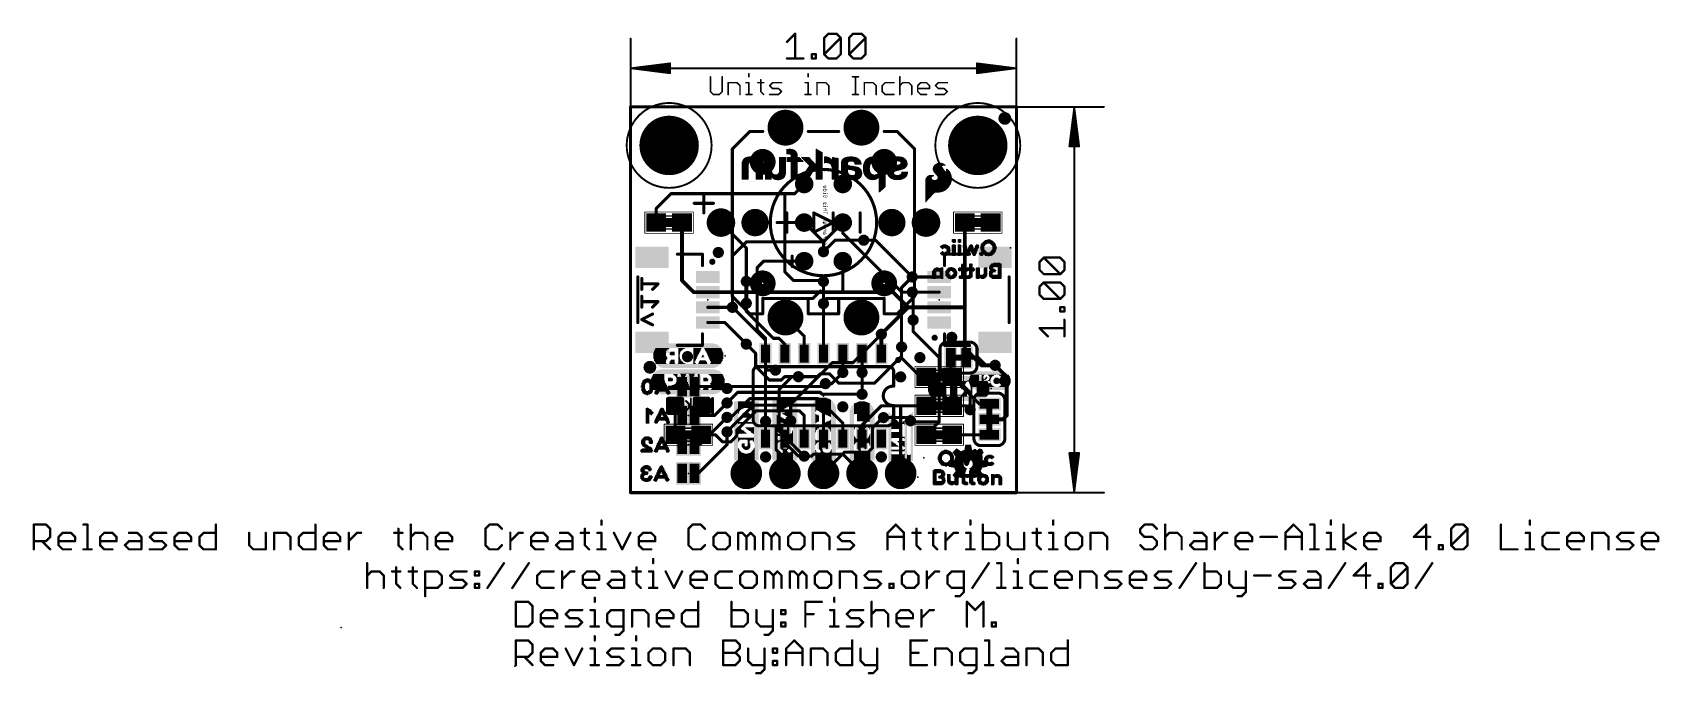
# Model space of a CAD drawing. Extents: x -39 to 68, y -12 to 30.
import ezdxf

# ---------------------------------------------------------------- set-up
doc = ezdxf.new("R2010")
doc.units = 0
for name, color, linetype in [('1', 12, 'CONTINUOUS'), ('16', 132, 'CONTINUOUS'), ('17', 110, 'CONTINUOUS'), ('18', 110, 'CONTINUOUS'), ('20', 31, 'CONTINUOUS'), ('21', 41, 'CONTINUOUS'), ('22', 40, 'CONTINUOUS'), ('23', 53, 'CONTINUOUS'), ('24', 53, 'CONTINUOUS'), ('29', 253, 'CONTINUOUS'), ('30', 253, 'CONTINUOUS'), ('31', 253, 'CONTINUOUS'), ('35', 253, 'CONTINUOUS'), ('39', 12, 'CONTINUOUS'), ('41', 12, 'CONTINUOUS'), ('42', 132, 'CONTINUOUS'), ('44', 253, 'CONTINUOUS'), ('47', 253, 'CONTINUOUS'), ('51', 53, 'CONTINUOUS'), ('52', 253, 'CONTINUOUS')]:
    doc.layers.add(name, color=color, linetype=linetype)

# ---------------------------------------------------------------- blocks, each defined once
blk = doc.blocks.new('RECT')
blk.add_solid([(-0.5, -0.5), (0.5, -0.5), (-0.5, 0.5), (0.5, 0.5)])
blk = doc.blocks.new('RECT160000X160000R30')
at = {"const_width": 0.15}
blk.add_lwpolyline([(0.425, -0.35), (0.425, 0.35, 0.4142), (0.35, 0.425), (-0.35, 0.425, 0.4142), (-0.425, 0.35), (-0.425, -0.35, 0.4142), (-0.35, -0.425), (0.35, -0.425, 0.4142)], format="xyb", close=True, dxfattribs=at)
blk.add_solid([(-0.3754, -0.3754), (0.3754, -0.3754), (-0.3754, 0.3754), (0.3754, 0.3754)])
blk = doc.blocks.new('RECT192512X192512R30')
at = {"const_width": 0.1805}
blk.add_lwpolyline([(0.5114, -0.4211), (0.5114, 0.4211, 0.4142), (0.4211, 0.5114), (-0.4211, 0.5114, 0.4142), (-0.5114, 0.4211), (-0.5114, -0.4211, 0.4142), (-0.4211, -0.5114), (0.4211, -0.5114, 0.4142)], format="xyb", close=True, dxfattribs=at)
blk.add_solid([(-0.4465, -0.4465), (0.4465, -0.4465), (-0.4465, 0.4465), (0.4465, 0.4465)])
blk = doc.blocks.new('ROUNDP')
at = {"const_width": 0.5}
blk.add_lwpolyline([(0, -0.25, 1), (0, 0.25, 1), (0, -0.25)], format="xyb", dxfattribs=at)
blk = doc.blocks.new('PIE')
at = {"const_width": 0.5}
blk.add_lwpolyline([(0, -0.25, 1), (0, 0.25, 1), (0, -0.25)], format="xyb", dxfattribs=at)
blk = doc.blocks.new('ROUNDV')
at = {"const_width": 0.5}
blk.add_lwpolyline([(0, -0.25, 1), (0, 0.25, 1), (0, -0.25)], format="xyb", dxfattribs=at)

msp = doc.modelspace()

# ---------------------------------------------------------------- linework, layer by layer
at = {"layer": '1'}
for points, const_width in [([(0, 0), (0, 25.4)], 0.2032), ([(0, 25.4), (25.4, 25.4)], 0.2032), ([(25.4, 25.4), (25.4, 0)], 0.2032), ([(10.795, 19.685), (11.43, 20.32)], 0.2032), ([(1.69, 18.708), (2.667, 19.685)], 0.2032), ([(2.667, 19.685), (8.89, 19.685)], 0.2032), ([(8.89, 19.685), (10.16, 19.685)], 0.2032), ([(10.16, 19.685), (10.795, 19.685)], 0.2032), ([(10.16, 14.5415), (10.16, 19.685)], 0.2032), ([(1.69, 17.78), (1.69, 18.708)], 0.2032), ([(3.39, 17.78), (3.39, 13.97)], 0.254), ([(7.62, 16.11), (5.95, 17.78)], 0.2032), ([(12.7, 16.51), (11.43, 17.78)], 0.2032), ([(13.97, 17.0847), (13.97, 17.78)], 0.2032), ([(17.8547, 13.2), (13.97, 17.0847)], 0.2032), ([(22.01, 17.78), (22.01, 12.739)], 0.254), ([(7.62, 13.9065), (7.62, 16.11)], 0.2032), ([(12.7, 15.8623), (12.7, 16.51)], 0.2032), ([(16.1216, 16.6204), (15.3504, 16.6204)], 0.2032), ([(18.542, 14.2), (16.1216, 16.6204)], 0.2032), ([(13.97, 15.24), (13.97, 13.2)], 0.2032), ([(3.39, 13.97), (4.16, 13.2)], 0.254), ([(10.7315, 13.97), (10.16, 14.5415)], 0.2032), ([(12.6365, 13.97), (10.7315, 13.97)], 0.2032), ([(12.7, 13.9065), (12.6365, 13.97)], 0.2032), ([(18.542, 14.2), (20.32, 14.2)], 0.2032), ([(4.16, 13.2), (5.08, 13.2)], 0.254), ([(5.08, 13.2), (13.97, 13.2)], 0.254), ([(13.97, 13.2), (17.28, 13.2)], 0.254), ([(17.28, 13.2), (18.28, 12.2)], 0.254), ([(18.55, 13.2), (17.8547, 13.2)], 0.2032), ([(18.55, 13.2), (20.32, 13.2)], 0.2032), ([(22.01, 12.192), (22.01, 12.739)], 0.254), ([(5.08, 12.2), (6.7056, 12.2)], 0.2032), ([(6.7056, 12.2), (6.723, 12.2)], 0.2032), ([(6.723, 12.2), (8.89, 10.033)], 0.2032), ([(7.62, 11.938), (7.62, 12.4662)], 0.2032), ([(9.398, 10.16), (7.62, 11.938)], 0.2032), ([(12.7, 9.15), (12.7, 12.446)], 0.2032), ([(18.28, 12.2), (16.51, 10.43)], 0.254), ([(18.28, 12.2), (20.32, 12.2)], 0.254), ([(20.32, 12.2), (22.002, 12.2)], 0.254), ([(22.002, 12.2), (22.01, 12.192)], 0.254), ([(22.01, 9.486), (22.01, 12.192)], 0.254), ([(5.08, 11.2), (6.199, 11.2)], 0.2032), ([(6.199, 11.2), (7.62, 9.779)], 0.2032), ([(11.43, 10.3), (10.2, 11.53)], 0.2032), ([(18.6055, 10.6045), (18.6055, 11.3665)], 0.2032), ([(7.62, 9.779), (8.2344, 9.1646)], 0.2032), ([(8.89, 10.033), (8.89, 9.15)], 0.2032), ([(9.779, 10.16), (9.398, 10.16)], 0.2032), ([(10.16, 9.779), (9.779, 10.16)], 0.2032), ([(10.16, 9.15), (10.16, 9.779)], 0.2032), ([(11.43, 9.15), (11.43, 10.3)], 0.2032), ([(16.51, 10.43), (16.51, 9.15)], 0.254), ([(17.8435, 9.5885), (17.8435, 8.8655)], 0.2032), ([(20.32, 8.89), (18.6055, 10.6045)], 0.2032), ([(8.2344, 9.1646), (8.2344, 8.3083)], 0.2032), ([(8.89, 8.1915), (8.89, 9.15)], 0.2032), ([(13.97, 9.15), (13.97, 7.9103)], 0.2032), ([(15.24, 9.15), (15.24, 7.9103)], 0.2032), ([(16.0529, 7.2019), (17.78, 8.929)], 0.2032), ([(17.78, 8.929), (17.8435, 8.8655)], 0.2032), ([(17.8435, 8.8655), (19.089, 7.62)], 0.2032), ([(20.32, 4.66), (20.32, 8.89)], 0.2032), ([(23.114, 8.382), (22.01, 9.486)], 0.254), ([(8.9063, 7.6363), (8.2344, 8.3083)], 0.2032), ([(9.017, 8.0645), (8.89, 8.1915)], 0.2032), ([(9.1259, 7.4168), (8.9063, 7.6363)], 0.2032), ([(8.9063, 7.6363), (9.1259, 7.4168)], 0.2032), ([(9.5377, 8.0645), (9.017, 8.0645)], 0.2032), ([(9.1259, 7.4168), (9.933, 7.4168)], 0.2032), ([(9.933, 7.4168), (10.1489, 7.6327)], 0.2032), ([(10.1489, 7.6327), (11.049, 7.6327)], 0.2032), ([(11.049, 7.6327), (12.3047, 7.6327)], 0.2032), ([(12.3047, 7.6327), (12.4952, 7.8232)], 0.2032), ([(12.4952, 7.8232), (13.0953, 7.8232)], 0.2032), ([(13.0953, 7.8232), (13.7166, 7.2019)], 0.2032), ([(19.089, 7.62), (19.47, 7.62)], 0.2032), ([(22.948, 5.842), (21.17, 7.62)], 0.2032), ([(24.003, 8.382), (23.114, 8.382)], 0.254), ([(24.765, 7.62), (24.003, 8.382)], 0.254), ([(24.765, 5.08), (24.765, 7.62)], 0.254), ([(6.477, 6.985), (6.35, 6.858)], 0.2032), ([(6.35, 5.9055), (7.0485, 6.604)], 0.2032), ([(12.6365, 6.985), (6.477, 6.985)], 0.2032), ([(7.0485, 6.604), (12.4825, 6.604)], 0.2032), ([(12.4825, 6.604), (12.6095, 6.477)], 0.2032), ([(12.6095, 6.477), (15.24, 6.477)], 0.2032), ([(12.827, 7.1755), (12.6365, 6.985)], 0.2032), ([(13.7166, 7.2019), (16.0529, 7.2019)], 0.2032), ([(2.933, 5.715), (2.933, 3.837)], 0.2032), ([(6.35, 4.0056), (8.1102, 5.7658)], 0.2032), ([(7.8359, 6.1849), (6.604, 4.953)], 0.2032), ([(6.9977, 4.1145), (8.268, 5.3848)], 0.2032), ([(12.3571, 6.1849), (7.8359, 6.1849)], 0.2032), ([(8.1102, 5.7658), (12.192, 5.7658)], 0.2032), ([(8.268, 5.3848), (11.1252, 5.3848)], 0.2032), ([(11.1252, 5.3848), (11.43, 5.08)], 0.2032), ([(12.192, 5.7658), (12.7, 5.2578)], 0.2032), ([(13.97, 4.572), (12.3571, 6.1849)], 0.2032), ([(12.7, 5.2578), (12.7, 3.55)], 0.2032), ([(16.51, 5.715), (15.24, 4.445)], 0.2032), ([(17.78, 5.715), (16.51, 5.715)], 0.2032), ([(19.05, 5.715), (17.78, 5.715)], 0.2032), ([(17.78, 1.27), (17.78, 5.715)], 0.2032), ([(19.05, 5.715), (19.47, 5.715)], 0.2032), ([(22.098, 5.715), (21.17, 5.715)], 0.2032), ([(22.098, 5.715), (22.352, 5.461)], 0.2032), ([(23.622, 5.842), (22.948, 5.842)], 0.2032), ([(23.622, 4.826), (23.622, 5.842)], 0.254), ([(23.622, 4.826), (23.622, 5.842)], 0.254), ([(23.622, 4.826), (23.622, 5.842)], 0.254), ([(6.604, 4.953), (6.35, 4.953)], 0.2032), ([(8.89, 3.55), (8.89, 4.699)], 0.2032), ([(9.5806, 4.2657), (9.7443, 4.4294)], 0.2032), ([(9.5806, 2.8343), (9.5806, 4.2657)], 0.2032), ([(9.7443, 4.4294), (10.2333, 4.4294)], 0.2032), ([(10.2333, 4.4294), (10.541, 4.7371)], 0.2032), ([(11.43, 5.08), (11.43, 3.55)], 0.2032), ([(13.97, 3.55), (13.97, 4.572)], 0.2032), ([(15.24, 4.445), (15.24, 3.55)], 0.2032), ([(15.9306, 4.2657), (15.9924, 4.3276)], 0.2032), ([(15.9306, 2.9455), (15.9306, 4.2657)], 0.2032), ([(15.9924, 4.3276), (16.6044, 4.9395)], 0.2032), ([(16.6044, 4.9395), (16.6505, 4.9395)], 0.2032), ([(18.4286, 4.7324), (18.501, 4.66)], 0.2032), ([(18.501, 4.66), (20.32, 4.66)], 0.2032), ([(19.47, 3.81), (20.32, 4.66)], 0.2032), ([(23.622, 4.826), (23.622, 3.81)], 0.254), ([(23.622, 4.826), (23.622, 3.81)], 0.254), ([(23.622, 4.826), (24.511, 4.826)], 0.254), ([(24.511, 4.826), (24.765, 5.08)], 0.254), ([(2.933, 3.837), (2.96, 3.81)], 0.2032), ([(4.66, 3.81), (5.588, 3.81)], 0.2032), ([(5.588, 3.81), (6.0452, 3.3528)], 0.2032), ([(6.0452, 3.3528), (6.6183, 3.3528)], 0.2032), ([(6.35, 4.0005), (6.35, 4.0056)], 0.2032), ([(6.6183, 3.3528), (6.9977, 3.7322)], 0.2032), ([(6.9977, 3.7322), (6.9977, 4.1145)], 0.2032), ([(10.16, 3.302), (10.16, 3.55)], 0.254), ([(11.0581, 2.4039), (10.16, 3.302)], 0.2032), ([(21.17, 3.81), (23.2156, 3.81)], 0.2032), ([(23.2156, 3.81), (23.622, 3.81)], 0.2032), ([(24.13, 3.81), (23.2156, 3.81)], 0.2032), ([(23.622, 3.81), (24.13, 3.81)], 0.2032), ([(10.16, 2.2549), (9.5806, 2.8343)], 0.2032), ([(10.16, 1.27), (10.16, 2.2549)], 0.2032), ([(11.43, 2.4039), (11.0581, 2.4039)], 0.2032), ([(12.7, 1.27), (14.1006, 2.6706)], 0.2032), ([(14.1006, 2.6706), (15.6557, 2.6706)], 0.2032), ([(15.6557, 2.6706), (15.9306, 2.9455)], 0.2032), ([(25.4, 0), (0, 0)], 0.2032)]:
    msp.add_lwpolyline(points, dxfattribs=dict(at, const_width=const_width))
for points, const_width in [([(0.0508, 25.4, 1), (-0.0508, 25.4)], 0.1016), ([(0, 25.4508, 1), (0, 25.3492)], 0.1016), ([(25.4508, 25.4, 1), (25.3492, 25.4)], 0.1016), ([(25.4, 25.3492, 1), (25.4, 25.4508)], 0.1016), ([(11.4659, 20.2841, 1), (11.3941, 20.3559)], 0.1016), ([(2.667, 19.7358, 1), (2.667, 19.6342)], 0.1016), ([(2.7029, 19.6491, 1), (2.6311, 19.7209)], 0.1016), ([(8.89, 19.7358, 1), (8.89, 19.6342)], 0.1016), ([(8.89, 19.6342, 1), (8.89, 19.7358)], 0.1016), ([(10.16, 19.7358, 1), (10.16, 19.6342)], 0.1016), ([(10.2108, 19.685, 1), (10.1092, 19.685)], 0.1016), ([(10.16, 19.6342, 1), (10.16, 19.7358)], 0.1016), ([(10.7591, 19.7209, 1), (10.8309, 19.6491)], 0.1016), ([(10.795, 19.6342, 1), (10.795, 19.7358)], 0.1016), ([(1.7408, 18.708, 1), (1.6392, 18.708)], 0.1016), ([(1.6541, 18.7439, 1), (1.7259, 18.6721)], 0.1016), ([(1.6392, 17.78, 1), (1.7408, 17.78)], 0.1016), ([(3.4535, 17.78, 1), (3.3265, 17.78)], 0.127), ([(5.9859, 17.8159, 1), (5.9141, 17.7441)], 0.1016), ([(11.4659, 17.8159, 1), (11.3941, 17.7441)], 0.1016), ([(14.0208, 17.78, 1), (13.9192, 17.78)], 0.1016), ([(14.0059, 17.1207, 1), (13.9341, 17.0488)], 0.1016), ([(22.0735, 17.78, 1), (21.9465, 17.78)], 0.127), ([(7.6708, 16.11, 1), (7.5692, 16.11)], 0.1016), ([(7.5841, 16.0741, 1), (7.6559, 16.1459)], 0.1016), ([(12.7508, 16.51, 1), (12.6492, 16.51)], 0.1016), ([(12.6641, 16.4741, 1), (12.7359, 16.5459)], 0.1016), ([(13.9192, 17.0847, 1), (14.0208, 17.0847)], 0.1016), ([(15.3504, 16.6712, 1), (15.3504, 16.5696)], 0.1016), ([(16.1576, 16.6563, 1), (16.0857, 16.5844)], 0.1016), ([(16.1216, 16.5696, 1), (16.1216, 16.6712)], 0.1016), ([(12.6492, 15.8623, 1), (12.7508, 15.8623)], 0.1016), ([(14.0208, 15.24, 1), (13.9192, 15.24)], 0.1016), ([(3.4349, 14.0149, 1), (3.3451, 13.9251)], 0.127), ([(3.3265, 13.97, 1), (3.4535, 13.97)], 0.127), ([(7.5692, 13.9065, 1), (7.6708, 13.9065)], 0.1016), ([(10.1959, 14.5774, 1), (10.1241, 14.5056)], 0.1016), ([(10.1092, 14.5415, 1), (10.2108, 14.5415)], 0.1016), ([(10.7315, 14.0208, 1), (10.7315, 13.9192)], 0.1016), ([(10.6956, 13.9341, 1), (10.7674, 14.0059)], 0.1016), ([(12.6724, 14.0059, 1), (12.6006, 13.9341)], 0.1016), ([(12.6365, 13.9192, 1), (12.6365, 14.0208)], 0.1016), ([(12.6641, 13.8706, 1), (12.7359, 13.9424)], 0.1016), ([(18.542, 14.2508, 1), (18.542, 14.1492)], 0.1016), ([(18.5061, 14.1641, 1), (18.5779, 14.2359)], 0.1016), ([(20.32, 14.1492, 1), (20.32, 14.2508)], 0.1016), ([(4.16, 13.2635, 1), (4.16, 13.1365)], 0.127), ([(4.1151, 13.1551, 1), (4.2049, 13.2449)], 0.127), ([(5.08, 13.2635, 1), (5.08, 13.1365)], 0.127), ([(5.08, 13.1365, 1), (5.08, 13.2635)], 0.127), ([(13.97, 13.2635, 1), (13.97, 13.1365)], 0.127), ([(13.9192, 13.2, 1), (14.0208, 13.2)], 0.1016), ([(13.97, 13.1365, 1), (13.97, 13.2635)], 0.127), ([(17.3249, 13.2449, 1), (17.2351, 13.1551)], 0.127), ([(17.28, 13.1365, 1), (17.28, 13.2635)], 0.127), ([(17.8547, 13.2508, 1), (17.8547, 13.1492)], 0.1016), ([(17.8188, 13.1641, 1), (17.8907, 13.2359)], 0.1016), ([(18.55, 13.2508, 1), (18.55, 13.1492)], 0.1016), ([(18.55, 13.1492, 1), (18.55, 13.2508)], 0.1016), ([(20.32, 13.1492, 1), (20.32, 13.2508)], 0.1016), ([(22.0735, 12.739, 1), (21.9465, 12.739)], 0.127), ([(5.08, 12.2508, 1), (5.08, 12.1492)], 0.1016), ([(6.7056, 12.2508, 1), (6.7056, 12.1492)], 0.1016), ([(6.7589, 12.2359, 1), (6.6871, 12.1641)], 0.1016), ([(6.7056, 12.1492, 1), (6.7056, 12.2508)], 0.1016), ([(6.723, 12.1492, 1), (6.723, 12.2508)], 0.1016), ([(7.6708, 12.4662, 1), (7.5692, 12.4662)], 0.1016), ([(7.6559, 11.9739, 1), (7.5841, 11.9021)], 0.1016), ([(7.5692, 11.938, 1), (7.6708, 11.938)], 0.1016), ([(12.7508, 12.446, 1), (12.6492, 12.446)], 0.1016), ([(18.28, 12.2635, 1), (18.28, 12.1365)], 0.127), ([(18.3249, 12.1551, 1), (18.2351, 12.2449)], 0.127), ([(18.2351, 12.1551, 1), (18.3249, 12.2449)], 0.127), ([(20.32, 12.2635, 1), (20.32, 12.1365)], 0.127), ([(20.32, 12.1365, 1), (20.32, 12.2635)], 0.127), ([(22.0469, 12.2449, 1), (21.9571, 12.1551)], 0.127), ([(21.9465, 12.739, 1), (22.0735, 12.739)], 0.127), ([(22.0735, 12.192, 1), (21.9465, 12.192)], 0.127), ([(21.9465, 12.192, 1), (22.0735, 12.192)], 0.127), ([(21.9651, 12.1471, 1), (22.0549, 12.2369)], 0.127), ([(22.002, 12.1365, 1), (22.002, 12.2635)], 0.127), ([(5.08, 11.2508, 1), (5.08, 11.1492)], 0.1016), ([(6.2349, 11.2359, 1), (6.1631, 11.1641)], 0.1016), ([(6.199, 11.1492, 1), (6.199, 11.2508)], 0.1016), ([(10.2359, 11.5659, 1), (10.1641, 11.4941)], 0.1016), ([(18.6563, 11.3665, 1), (18.5547, 11.3665)], 0.1016), ([(7.6559, 9.8149, 1), (7.5841, 9.7431)], 0.1016), ([(7.5841, 9.7431, 1), (7.6559, 9.8149)], 0.1016), ([(8.9408, 10.033, 1), (8.8392, 10.033)], 0.1016), ([(8.8541, 9.9971, 1), (8.9259, 10.0689)], 0.1016), ([(9.398, 10.2108, 1), (9.398, 10.1092)], 0.1016), ([(9.3621, 10.1241, 1), (9.4339, 10.1959)], 0.1016), ([(9.8149, 10.1959, 1), (9.7431, 10.1241)], 0.1016), ([(9.779, 10.1092, 1), (9.779, 10.2108)], 0.1016), ([(10.2108, 9.779, 1), (10.1092, 9.779)], 0.1016), ([(10.1241, 9.7431, 1), (10.1959, 9.8149)], 0.1016), ([(11.4808, 10.3, 1), (11.3792, 10.3)], 0.1016), ([(11.3941, 10.2641, 1), (11.4659, 10.3359)], 0.1016), ([(16.5735, 10.43, 1), (16.4465, 10.43)], 0.127), ([(16.4651, 10.4749, 1), (16.5549, 10.3851)], 0.127), ([(17.8943, 9.5885, 1), (17.7927, 9.5885)], 0.1016), ([(18.6414, 10.6404, 1), (18.5696, 10.5686)], 0.1016), ([(18.5547, 10.6045, 1), (18.6563, 10.6045)], 0.1016), ([(8.2852, 9.1646, 1), (8.1836, 9.1646)], 0.1016), ([(8.1985, 9.1287, 1), (8.2703, 9.2005)], 0.1016), ([(8.9408, 9.15, 1), (8.8392, 9.15)], 0.1016), ([(8.8392, 9.15, 1), (8.9408, 9.15)], 0.1016), ([(10.1092, 9.15, 1), (10.2108, 9.15)], 0.1016), ([(11.3792, 9.15, 1), (11.4808, 9.15)], 0.1016), ([(12.6492, 9.15, 1), (12.7508, 9.15)], 0.1016), ([(14.0208, 9.15, 1), (13.9192, 9.15)], 0.1016), ([(15.2908, 9.15, 1), (15.1892, 9.15)], 0.1016), ([(16.4465, 9.15, 1), (16.5735, 9.15)], 0.127), ([(17.8159, 8.9649, 1), (17.7441, 8.8931)], 0.1016), ([(17.8159, 8.8931, 1), (17.7441, 8.9649)], 0.1016), ([(17.8794, 8.9014, 1), (17.8076, 8.8296)], 0.1016), ([(17.7927, 8.8655, 1), (17.8943, 8.8655)], 0.1016), ([(17.8076, 8.8296, 1), (17.8794, 8.9014)], 0.1016), ([(20.3708, 8.89, 1), (20.2692, 8.89)], 0.1016), ([(20.2841, 8.8541, 1), (20.3559, 8.9259)], 0.1016), ([(22.0549, 9.5309, 1), (21.9651, 9.4411)], 0.127), ([(21.9465, 9.486, 1), (22.0735, 9.486)], 0.127), ([(8.2703, 8.3442, 1), (8.1985, 8.2724)], 0.1016), ([(8.1836, 8.3083, 1), (8.2852, 8.3083)], 0.1016), ([(8.9259, 8.2274, 1), (8.8541, 8.1556)], 0.1016), ([(8.8392, 8.1915, 1), (8.9408, 8.1915)], 0.1016), ([(8.9423, 7.6723, 1), (8.8704, 7.6004)], 0.1016), ([(8.9423, 7.6723, 1), (8.8704, 7.6004)], 0.1016), ([(8.8704, 7.6004, 1), (8.9423, 7.6723)], 0.1016), ([(9.017, 8.1153, 1), (9.017, 8.0137)], 0.1016), ([(8.9811, 8.0286, 1), (9.0529, 8.1004)], 0.1016), ([(9.1259, 7.4676, 1), (9.1259, 7.366)], 0.1016), ([(9.09, 7.3809, 1), (9.1618, 7.4527)], 0.1016), ([(9.09, 7.3809, 1), (9.1618, 7.4527)], 0.1016), ([(9.5377, 8.0137, 1), (9.5377, 8.1153)], 0.1016), ([(9.8971, 7.4527, 1), (9.9689, 7.3809)], 0.1016), ([(9.933, 7.366, 1), (9.933, 7.4676)], 0.1016), ([(10.1489, 7.6835, 1), (10.1489, 7.5819)], 0.1016), ([(10.1848, 7.5968, 1), (10.113, 7.6686)], 0.1016), ([(11.049, 7.6835, 1), (11.049, 7.5819)], 0.1016), ([(11.049, 7.5819, 1), (11.049, 7.6835)], 0.1016), ([(12.2688, 7.6686, 1), (12.3406, 7.5968)], 0.1016), ([(12.3047, 7.5819, 1), (12.3047, 7.6835)], 0.1016), ([(12.4952, 7.874, 1), (12.4952, 7.7724)], 0.1016), ([(12.5311, 7.7873, 1), (12.4593, 7.8591)], 0.1016), ([(13.1312, 7.8591, 1), (13.0594, 7.7873)], 0.1016), ([(13.0953, 7.7724, 1), (13.0953, 7.874)], 0.1016), ([(13.9192, 7.9103, 1), (14.0208, 7.9103)], 0.1016), ([(15.1892, 7.9103, 1), (15.2908, 7.9103)], 0.1016), ([(19.089, 7.6708, 1), (19.089, 7.5692)], 0.1016), ([(19.0531, 7.5841, 1), (19.1249, 7.6559)], 0.1016), ([(19.47, 7.5692, 1), (19.47, 7.6708)], 0.1016), ([(21.2059, 7.6559, 1), (21.1341, 7.5841)], 0.1016), ([(23.114, 8.4455, 1), (23.114, 8.3185)], 0.127), ([(23.0691, 8.3371, 1), (23.1589, 8.4269)], 0.127), ([(24.0479, 8.4269, 1), (23.9581, 8.3371)], 0.127), ([(24.003, 8.3185, 1), (24.003, 8.4455)], 0.127), ([(24.8285, 7.62, 1), (24.7015, 7.62)], 0.127), ([(24.7201, 7.5751, 1), (24.8099, 7.6649)], 0.127), ([(6.3141, 6.8939, 1), (6.3859, 6.8221)], 0.1016), ([(6.477, 7.0358, 1), (6.477, 6.9342)], 0.1016), ([(6.5129, 6.9491, 1), (6.4411, 7.0209)], 0.1016), ([(7.0485, 6.6548, 1), (7.0485, 6.5532)], 0.1016), ([(7.0844, 6.5681, 1), (7.0126, 6.6399)], 0.1016), ([(12.5184, 6.6399, 1), (12.4466, 6.5681)], 0.1016), ([(12.4825, 6.5532, 1), (12.4825, 6.6548)], 0.1016), ([(12.6095, 6.5278, 1), (12.6095, 6.4262)], 0.1016), ([(12.5736, 6.4411, 1), (12.6454, 6.5129)], 0.1016), ([(12.6006, 7.0209, 1), (12.6724, 6.9491)], 0.1016), ([(12.6365, 6.9342, 1), (12.6365, 7.0358)], 0.1016), ([(12.8629, 7.1396, 1), (12.7911, 7.2114)], 0.1016), ([(13.7166, 7.2527, 1), (13.7166, 7.1511)], 0.1016), ([(13.6807, 7.1659, 1), (13.7526, 7.2378)], 0.1016), ([(15.24, 6.4262, 1), (15.24, 6.5278)], 0.1016), ([(16.0169, 7.2378, 1), (16.0888, 7.1659)], 0.1016), ([(16.0529, 7.1511, 1), (16.0529, 7.2527)], 0.1016), ([(2.9838, 5.715, 1), (2.8822, 5.715)], 0.1016), ([(6.3141, 5.9414, 1), (6.3859, 5.8696)], 0.1016), ([(7.8359, 6.2357, 1), (7.8359, 6.1341)], 0.1016), ([(7.8718, 6.149, 1), (7.8, 6.2208)], 0.1016), ([(8.1102, 5.8166, 1), (8.1102, 5.715)], 0.1016), ([(8.1461, 5.7299, 1), (8.0743, 5.8017)], 0.1016), ([(8.268, 5.4356, 1), (8.268, 5.334)], 0.1016), ([(8.3039, 5.3489, 1), (8.2321, 5.4207)], 0.1016), ([(11.1611, 5.4207, 1), (11.0893, 5.3489)], 0.1016), ([(11.1252, 5.334, 1), (11.1252, 5.4356)], 0.1016), ([(12.2279, 5.8017, 1), (12.1561, 5.7299)], 0.1016), ([(12.192, 5.715, 1), (12.192, 5.8166)], 0.1016), ([(12.393, 6.2208, 1), (12.3212, 6.149)], 0.1016), ([(12.3571, 6.1341, 1), (12.3571, 6.2357)], 0.1016), ([(12.7508, 5.2578, 1), (12.6492, 5.2578)], 0.1016), ([(16.51, 5.7658, 1), (16.51, 5.6642)], 0.1016), ([(16.5459, 5.6791, 1), (16.4741, 5.7509)], 0.1016), ([(17.78, 5.7658, 1), (17.78, 5.6642)], 0.1016), ([(17.8308, 5.715, 1), (17.7292, 5.715)], 0.1016), ([(17.78, 5.6642, 1), (17.78, 5.7658)], 0.1016), ([(19.05, 5.7658, 1), (19.05, 5.6642)], 0.1016), ([(19.05, 5.6642, 1), (19.05, 5.7658)], 0.1016), ([(19.47, 5.6642, 1), (19.47, 5.7658)], 0.1016), ([(21.17, 5.7658, 1), (21.17, 5.6642)], 0.1016), ([(22.1339, 5.7509, 1), (22.0621, 5.6791)], 0.1016), ([(22.098, 5.6642, 1), (22.098, 5.7658)], 0.1016), ([(22.3161, 5.4251, 1), (22.3879, 5.4969)], 0.1016), ([(22.948, 5.8928, 1), (22.948, 5.7912)], 0.1016), ([(22.9121, 5.8061, 1), (22.9839, 5.8779)], 0.1016), ([(23.6855, 5.842, 1), (23.5585, 5.842)], 0.127), ([(23.6855, 5.842, 1), (23.5585, 5.842)], 0.127), ([(23.6855, 5.842, 1), (23.5585, 5.842)], 0.127), ([(23.622, 5.7912, 1), (23.622, 5.8928)], 0.1016), ([(6.35, 5.0038, 1), (6.35, 4.9022)], 0.1016), ([(6.5681, 4.9889, 1), (6.6399, 4.9171)], 0.1016), ([(6.604, 4.9022, 1), (6.604, 5.0038)], 0.1016), ([(8.9408, 4.699, 1), (8.8392, 4.699)], 0.1016), ([(9.6314, 4.2657, 1), (9.5298, 4.2657)], 0.1016), ([(9.5447, 4.3017, 1), (9.6165, 4.2298)], 0.1016), ([(9.7443, 4.4802, 1), (9.7443, 4.3786)], 0.1016), ([(9.7802, 4.3935, 1), (9.7083, 4.4653)], 0.1016), ([(10.1974, 4.4653, 1), (10.2692, 4.3935)], 0.1016), ([(10.2333, 4.3786, 1), (10.2333, 4.4802)], 0.1016), ([(10.5769, 4.7012, 1), (10.5051, 4.773)], 0.1016), ([(11.4808, 5.08, 1), (11.3792, 5.08)], 0.1016), ([(11.3941, 5.0441, 1), (11.4659, 5.1159)], 0.1016), ([(12.6641, 5.2219, 1), (12.7359, 5.2937)], 0.1016), ([(14.0208, 4.572, 1), (13.9192, 4.572)], 0.1016), ([(13.9341, 4.5361, 1), (14.0059, 4.6079)], 0.1016), ([(15.2908, 4.445, 1), (15.1892, 4.445)], 0.1016), ([(15.2041, 4.4809, 1), (15.2759, 4.4091)], 0.1016), ([(15.9814, 4.2657, 1), (15.8798, 4.2657)], 0.1016), ([(15.8947, 4.3017, 1), (15.9665, 4.2298)], 0.1016), ([(15.9565, 4.3635, 1), (16.0284, 4.2916)], 0.1016), ([(16.0284, 4.2916, 1), (15.9565, 4.3635)], 0.1016), ([(16.6044, 4.9903, 1), (16.6044, 4.8887)], 0.1016), ([(16.6403, 4.9036, 1), (16.5685, 4.9754)], 0.1016), ([(16.6505, 4.8887, 1), (16.6505, 4.9903)], 0.1016), ([(18.4645, 4.7683, 1), (18.3927, 4.6965)], 0.1016), ([(18.501, 4.7108, 1), (18.501, 4.6092)], 0.1016), ([(18.4651, 4.6241, 1), (18.5369, 4.6959)], 0.1016), ([(20.2692, 4.66, 1), (20.3708, 4.66)], 0.1016), ([(20.3559, 4.6241, 1), (20.2841, 4.6959)], 0.1016), ([(20.32, 4.6092, 1), (20.32, 4.7108)], 0.1016), ([(23.6855, 4.826, 1), (23.5585, 4.826)], 0.127), ([(23.6855, 4.826, 1), (23.5585, 4.826)], 0.127), ([(23.622, 4.8895, 1), (23.622, 4.7625)], 0.127), ([(23.5585, 4.826, 1), (23.6855, 4.826)], 0.127), ([(23.5585, 4.826, 1), (23.6855, 4.826)], 0.127), ([(23.5585, 4.826, 1), (23.6855, 4.826)], 0.127), ([(24.4661, 4.8709, 1), (24.5559, 4.7811)], 0.127), ([(24.511, 4.7625, 1), (24.511, 4.8895)], 0.127), ([(24.7015, 5.08, 1), (24.8285, 5.08)], 0.127), ([(24.8099, 5.0351, 1), (24.7201, 5.1249)], 0.127), ([(2.9689, 3.8729, 1), (2.8971, 3.8011)], 0.1016), ([(2.8822, 3.837, 1), (2.9838, 3.837)], 0.1016), ([(2.9241, 3.7741, 1), (2.9959, 3.8459)], 0.1016), ([(4.66, 3.8608, 1), (4.66, 3.7592)], 0.1016), ([(5.6239, 3.8459, 1), (5.5521, 3.7741)], 0.1016), ([(5.588, 3.7592, 1), (5.588, 3.8608)], 0.1016), ([(6.0452, 3.4036, 1), (6.0452, 3.302)], 0.1016), ([(6.0093, 3.3169, 1), (6.0811, 3.3887)], 0.1016), ([(6.4008, 4.0056, 1), (6.2992, 4.0056)], 0.1016), ([(6.3141, 4.0415, 1), (6.3859, 3.9697)], 0.1016), ([(6.2992, 4.0005, 1), (6.4008, 4.0005)], 0.1016), ([(6.5824, 3.3887, 1), (6.6542, 3.3169)], 0.1016), ([(6.6183, 3.302, 1), (6.6183, 3.4036)], 0.1016), ([(7.0485, 4.1145, 1), (6.9469, 4.1145)], 0.1016), ([(6.9618, 4.1504, 1), (7.0336, 4.0786)], 0.1016), ([(6.9469, 3.7322, 1), (7.0485, 3.7322)], 0.1016), ([(7.0336, 3.6963, 1), (6.9618, 3.7681)], 0.1016), ([(8.8392, 3.55, 1), (8.9408, 3.55)], 0.1016), ([(10.2235, 3.55, 1), (10.0965, 3.55)], 0.127), ([(10.0965, 3.302, 1), (10.2235, 3.302)], 0.127), ([(10.1959, 3.3379, 1), (10.1241, 3.2661)], 0.1016), ([(11.3792, 3.55, 1), (11.4808, 3.55)], 0.1016), ([(12.6492, 3.55, 1), (12.7508, 3.55)], 0.1016), ([(13.9192, 3.55, 1), (14.0208, 3.55)], 0.1016), ([(15.1892, 3.55, 1), (15.2908, 3.55)], 0.1016), ([(19.4341, 3.8459, 1), (19.5059, 3.7741)], 0.1016), ([(21.17, 3.8608, 1), (21.17, 3.7592)], 0.1016), ([(23.2156, 3.8608, 1), (23.2156, 3.7592)], 0.1016), ([(23.2156, 3.8608, 1), (23.2156, 3.7592)], 0.1016), ([(23.2156, 3.7592, 1), (23.2156, 3.8608)], 0.1016), ([(23.5585, 3.81, 1), (23.6855, 3.81)], 0.127), ([(23.5585, 3.81, 1), (23.6855, 3.81)], 0.127), ([(23.622, 3.8608, 1), (23.622, 3.7592)], 0.1016), ([(23.622, 3.7592, 1), (23.622, 3.8608)], 0.1016), ([(24.13, 3.7592, 1), (24.13, 3.8608)], 0.1016), ([(24.13, 3.7592, 1), (24.13, 3.8608)], 0.1016), ([(9.6165, 2.8702, 1), (9.5447, 2.7983)], 0.1016), ([(9.5298, 2.8343, 1), (9.6314, 2.8343)], 0.1016), ([(10.2108, 2.2549, 1), (10.1092, 2.2549)], 0.1016), ([(10.1241, 2.2189, 1), (10.1959, 2.2908)], 0.1016), ([(11.0581, 2.4547, 1), (11.0581, 2.3531)], 0.1016), ([(11.0222, 2.368, 1), (11.094, 2.4398)], 0.1016), ([(11.43, 2.3531, 1), (11.43, 2.4547)], 0.1016), ([(14.1006, 2.7214, 1), (14.1006, 2.6198)], 0.1016), ([(14.1365, 2.6347, 1), (14.0647, 2.7065)], 0.1016), ([(15.6198, 2.7065, 1), (15.6917, 2.6347)], 0.1016), ([(15.6557, 2.6198, 1), (15.6557, 2.7214)], 0.1016), ([(15.8798, 2.9455, 1), (15.9814, 2.9455)], 0.1016), ([(15.9665, 2.9095, 1), (15.8947, 2.9814)], 0.1016), ([(10.1092, 1.27, 1), (10.2108, 1.27)], 0.1016), ([(12.6641, 1.3059, 1), (12.7359, 1.2341)], 0.1016), ([(17.7292, 1.27, 1), (17.8308, 1.27)], 0.1016), ([(0, 0.0508, 1), (0, -0.0508)], 0.1016), ([(-0.0508, 0, 1), (0.0508, 0)], 0.1016), ([(25.3492, 0, 1), (25.4508, 0)], 0.1016), ([(25.4, -0.0508, 1), (25.4, 0.0508)], 0.1016)]:
    msp.add_lwpolyline(points, format="xyb", dxfattribs=dict(at, const_width=const_width))
at = {"layer": '16'}
for points, const_width in [([(25.4, 25.4), (0, 25.4)], 0.2032), ([(0, 25.4), (0, 0)], 0.2032), ([(25.4, 0), (25.4, 25.4)], 0.2032), ([(12.7, 16.51), (13.97, 17.78)], 0.2032), ([(6.7056, 15.5956), (7.62, 16.51)], 0.2032), ([(7.62, 16.51), (12.7, 16.51)], 0.2032), ([(13.4581, 16.6204), (12.7, 15.8623)], 0.2032), ([(15.3504, 16.6204), (13.4581, 16.6204)], 0.2032), ([(6.7056, 15.5956), (6.7056, 12.2)], 0.2032), ([(8.3284, 14.8054), (8.763, 15.24)], 0.2032), ([(8.763, 15.24), (11.43, 15.24)], 0.2032), ([(0.7366, 13.3863), (0.7366, 14.0981)], 0.2032), ([(7.62, 12.4662), (7.62, 13.9065)], 0.254), ([(8.3284, 10.7216), (8.3284, 14.8054)], 0.2032), ([(12.7, 12.446), (12.7, 13.9065)], 0.2032), ([(17.8435, 13.5015), (18.542, 14.2)], 0.2032), ([(1.8043, 13.7422), (0.7366, 13.7422)], 0.2032), ([(0.7366, 12.2169), (0.7366, 12.9287)], 0.2032), ([(1.4484, 13.3863), (1.8043, 13.7422)], 0.2032), ([(17.8435, 9.5885), (17.8435, 13.5015)], 0.2032), ([(18.6055, 13.1445), (18.55, 13.2)], 0.2032), ([(18.6055, 11.3665), (18.6055, 13.1445)], 0.2032), ([(1.8043, 12.5728), (0.7366, 12.5728)], 0.2032), ([(0.7366, 11.4034), (1.4484, 11.7593)], 0.2032), ([(1.4484, 12.2169), (1.8043, 12.5728)], 0.2032), ([(1.4484, 11.0475), (0.7366, 11.4034)], 0.2032), ([(8.89, 10.16), (8.3284, 10.7216)], 0.2032), ([(8.89, 4.699), (8.89, 10.16)], 0.2032), ([(14.638, 8.558), (16.51, 10.43)], 0.2032), ([(10.541, 5.8055), (13.2935, 8.558)], 0.2032), ([(13.2935, 8.558), (14.638, 8.558)], 0.2032), ([(21.082, 8.89), (22.098, 8.89)], 0.254), ([(21.082, 8.89), (22.098, 8.89)], 0.254), ([(21.082, 8.89), (21.082, 7.874)], 0.2032), ([(22.098, 8.89), (22.86, 8.89)], 0.254), ([(22.86, 8.89), (23.368, 8.382)], 0.254), ([(9.779, 6.7945), (10.6172, 7.6327)], 0.2032), ([(10.6172, 7.6327), (11.049, 7.6327)], 0.2032), ([(13.97, 7.9103), (13.2352, 7.1755)], 0.2032), ([(15.24, 7.9103), (15.24, 6.477)], 0.2032), ([(21.082, 7.874), (22.352, 6.604)], 0.2032), ([(24.003, 8.382), (23.368, 8.382)], 0.254), ([(6.223, 6.985), (4.2164, 6.985)], 0.2032), ([(6.35, 6.858), (6.223, 6.985)], 0.2032), ([(9.779, 4.0549), (9.779, 6.7945)], 0.2032), ([(13.2352, 7.1755), (12.827, 7.1755)], 0.2032), ([(22.352, 6.604), (22.352, 5.461)], 0.2032), ([(6.35, 5.9055), (5.5245, 5.08)], 0.2032), ([(10.541, 4.7371), (10.541, 5.8055)], 0.2032), ([(5.5245, 5.08), (4.2164, 5.08)], 0.2032), ([(6.35, 4.953), (4.572, 3.175)], 0.2032), ([(16.6505, 4.9395), (18.2215, 4.9395)], 0.2032), ([(18.2215, 4.9395), (18.4286, 4.7324)], 0.2032), ([(4.572, 3.175), (4.2164, 3.175)], 0.2032), ([(4.4704, 1.27), (6.35, 3.1496)], 0.2032), ([(6.35, 4.0005), (6.35, 3.1496)], 0.2032), ([(11.43, 2.4039), (9.779, 4.0549)], 0.2032), ([(11.9192, 2.4039), (11.43, 2.4039)], 0.2032), ([(12.0553, 2.54), (11.9192, 2.4039)], 0.2032), ([(13.97, 2.54), (12.0553, 2.54)], 0.2032), ([(15.24, 1.27), (13.97, 2.54)], 0.2032), ([(4.2164, 1.27), (4.4704, 1.27)], 0.2032), ([(0, 0), (25.4, 0)], 0.2032)]:
    msp.add_lwpolyline(points, dxfattribs=dict(at, const_width=const_width))
for points, const_width in [([(0, 25.4508, 1), (0, 25.3492)], 0.1016), ([(0.0508, 25.4, 1), (-0.0508, 25.4)], 0.1016), ([(25.4508, 25.4, 1), (25.3492, 25.4)], 0.1016), ([(25.4, 25.3492, 1), (25.4, 25.4508)], 0.1016), ([(14.0059, 17.7441, 1), (13.9341, 17.8159)], 0.1016), ([(7.62, 16.5608, 1), (7.62, 16.4592)], 0.1016), ([(7.6559, 16.4741, 1), (7.5841, 16.5459)], 0.1016), ([(12.6641, 16.5459, 1), (12.7359, 16.4741)], 0.1016), ([(12.7, 16.4592, 1), (12.7, 16.5608)], 0.1016), ([(13.4581, 16.6712, 1), (13.4581, 16.5696)], 0.1016), ([(13.494, 16.5844, 1), (13.4221, 16.6563)], 0.1016), ([(15.3504, 16.5696, 1), (15.3504, 16.6712)], 0.1016), ([(6.7564, 15.5956, 1), (6.6548, 15.5956)], 0.1016), ([(6.6697, 15.6315, 1), (6.7415, 15.5597)], 0.1016), ([(8.763, 15.2908, 1), (8.763, 15.1892)], 0.1016), ([(8.7989, 15.2041, 1), (8.7271, 15.2759)], 0.1016), ([(11.43, 15.1892, 1), (11.43, 15.2908)], 0.1016), ([(12.6641, 15.8982, 1), (12.7359, 15.8264)], 0.1016), ([(0.7874, 14.0981, 1), (0.6858, 14.0981)], 0.1016), ([(7.6835, 13.9065, 1), (7.5565, 13.9065)], 0.127), ([(8.3792, 14.8054, 1), (8.2776, 14.8054)], 0.1016), ([(8.2925, 14.8413, 1), (8.3643, 14.7695)], 0.1016), ([(12.7508, 13.9065, 1), (12.6492, 13.9065)], 0.1016), ([(18.5779, 14.1641, 1), (18.5061, 14.2359)], 0.1016), ([(0.7366, 13.793, 1), (0.7366, 13.6914)], 0.1016), ([(0.6858, 13.3863, 1), (0.7874, 13.3863)], 0.1016), ([(0.7874, 12.9287, 1), (0.6858, 12.9287)], 0.1016), ([(1.4125, 13.4222, 1), (1.4843, 13.3504)], 0.1016), ([(1.8402, 13.7063, 1), (1.7684, 13.7781)], 0.1016), ([(1.8043, 13.6914, 1), (1.8043, 13.793)], 0.1016), ([(17.8943, 13.5015, 1), (17.7927, 13.5015)], 0.1016), ([(17.8076, 13.5374, 1), (17.8794, 13.4656)], 0.1016), ([(18.5859, 13.2359, 1), (18.5141, 13.1641)], 0.1016), ([(18.6563, 13.1445, 1), (18.5547, 13.1445)], 0.1016), ([(18.5696, 13.1086, 1), (18.6414, 13.1804)], 0.1016), ([(0.7366, 12.6236, 1), (0.7366, 12.522)], 0.1016), ([(0.6858, 12.2169, 1), (0.7874, 12.2169)], 0.1016), ([(1.4125, 12.2528, 1), (1.4843, 12.181)], 0.1016), ([(1.4711, 11.7139, 1), (1.4257, 11.8047)], 0.1016), ([(1.8402, 12.5369, 1), (1.7684, 12.6087)], 0.1016), ([(1.8043, 12.522, 1), (1.8043, 12.6236)], 0.1016), ([(6.6548, 12.2, 1), (6.7564, 12.2)], 0.1016), ([(7.5565, 12.4662, 1), (7.6835, 12.4662)], 0.127), ([(12.6492, 12.446, 1), (12.7508, 12.446)], 0.1016), ([(0.7593, 11.4488, 1), (0.7139, 11.358)], 0.1016), ([(0.7139, 11.4488, 1), (0.7593, 11.358)], 0.1016), ([(1.4257, 11.0021, 1), (1.4711, 11.0929)], 0.1016), ([(8.3643, 10.7575, 1), (8.2925, 10.6857)], 0.1016), ([(8.2776, 10.7216, 1), (8.3792, 10.7216)], 0.1016), ([(18.5547, 11.3665, 1), (18.6563, 11.3665)], 0.1016), ([(8.9408, 10.16, 1), (8.8392, 10.16)], 0.1016), ([(8.8541, 10.1241, 1), (8.9259, 10.1959)], 0.1016), ([(16.5459, 10.3941, 1), (16.4741, 10.4659)], 0.1016), ([(13.2935, 8.6088, 1), (13.2935, 8.5072)], 0.1016), ([(13.3294, 8.522, 1), (13.2575, 8.5939)], 0.1016), ([(14.602, 8.5939, 1), (14.6739, 8.522)], 0.1016), ([(14.638, 8.5072, 1), (14.638, 8.6088)], 0.1016), ([(17.7927, 9.5885, 1), (17.8943, 9.5885)], 0.1016), ([(21.082, 8.9535, 1), (21.082, 8.8265)], 0.127), ([(21.082, 8.9535, 1), (21.082, 8.8265)], 0.127), ([(21.1328, 8.89, 1), (21.0312, 8.89)], 0.1016), ([(22.098, 8.9535, 1), (22.098, 8.8265)], 0.127), ([(22.098, 8.8265, 1), (22.098, 8.9535)], 0.127), ([(22.098, 8.8265, 1), (22.098, 8.9535)], 0.127), ([(22.9049, 8.9349, 1), (22.8151, 8.8451)], 0.127), ([(22.86, 8.8265, 1), (22.86, 8.9535)], 0.127), ([(10.6172, 7.6835, 1), (10.6172, 7.5819)], 0.1016), ([(10.6531, 7.5968, 1), (10.5813, 7.6686)], 0.1016), ([(11.049, 7.5819, 1), (11.049, 7.6835)], 0.1016), ([(14.0059, 7.8743, 1), (13.9341, 7.9462)], 0.1016), ([(15.2908, 7.9103, 1), (15.1892, 7.9103)], 0.1016), ([(21.1179, 7.9099, 1), (21.0461, 7.8381)], 0.1016), ([(21.0312, 7.874, 1), (21.1328, 7.874)], 0.1016), ([(23.368, 8.4455, 1), (23.368, 8.3185)], 0.127), ([(23.3231, 8.3371, 1), (23.4129, 8.4269)], 0.127), ([(24.003, 8.3185, 1), (24.003, 8.4455)], 0.127), ([(4.2164, 7.0358, 1), (4.2164, 6.9342)], 0.1016), ([(6.2589, 7.0209, 1), (6.1871, 6.9491)], 0.1016), ([(6.223, 6.9342, 1), (6.223, 7.0358)], 0.1016), ([(6.3141, 6.8221, 1), (6.3859, 6.8939)], 0.1016), ([(9.8298, 6.7945, 1), (9.7282, 6.7945)], 0.1016), ([(9.7431, 6.8304, 1), (9.8149, 6.7586)], 0.1016), ([(12.827, 7.2263, 1), (12.827, 7.1247)], 0.1016), ([(13.1993, 7.2114, 1), (13.2712, 7.1396)], 0.1016), ([(13.2352, 7.1247, 1), (13.2352, 7.2263)], 0.1016), ([(15.1892, 6.477, 1), (15.2908, 6.477)], 0.1016), ([(22.4028, 6.604, 1), (22.3012, 6.604)], 0.1016), ([(22.3161, 6.5681, 1), (22.3879, 6.6399)], 0.1016), ([(6.3859, 5.8696, 1), (6.3141, 5.9414)], 0.1016), ([(10.5918, 5.8055, 1), (10.4902, 5.8055)], 0.1016), ([(10.5051, 5.8414, 1), (10.5769, 5.7696)], 0.1016), ([(22.3012, 5.461, 1), (22.4028, 5.461)], 0.1016), ([(4.2164, 5.1308, 1), (4.2164, 5.0292)], 0.1016), ([(5.4886, 5.1159, 1), (5.5604, 5.0441)], 0.1016), ([(5.5245, 5.0292, 1), (5.5245, 5.1308)], 0.1016), ([(6.3859, 4.9171, 1), (6.3141, 4.9889)], 0.1016), ([(8.8392, 4.699, 1), (8.9408, 4.699)], 0.1016), ([(10.4902, 4.7371, 1), (10.5918, 4.7371)], 0.1016), ([(16.6505, 4.9903, 1), (16.6505, 4.8887)], 0.1016), ([(18.2574, 4.9754, 1), (18.1856, 4.9036)], 0.1016), ([(18.2215, 4.8887, 1), (18.2215, 4.9903)], 0.1016), ([(18.3927, 4.6965, 1), (18.4645, 4.7683)], 0.1016), ([(4.2164, 3.2258, 1), (4.2164, 3.1242)], 0.1016), ([(4.5361, 3.2109, 1), (4.6079, 3.1391)], 0.1016), ([(4.572, 3.1242, 1), (4.572, 3.2258)], 0.1016), ([(6.4008, 4.0005, 1), (6.2992, 4.0005)], 0.1016), ([(6.3859, 3.1137, 1), (6.3141, 3.1855)], 0.1016), ([(9.8149, 4.0908, 1), (9.7431, 4.019)], 0.1016), ([(9.7282, 4.0549, 1), (9.8298, 4.0549)], 0.1016), ([(6.2992, 3.1496, 1), (6.4008, 3.1496)], 0.1016), ([(11.43, 2.4547, 1), (11.43, 2.3531)], 0.1016), ([(11.3941, 2.368, 1), (11.4659, 2.4398)], 0.1016), ([(11.8833, 2.4398, 1), (11.9551, 2.368)], 0.1016), ([(11.9192, 2.3531, 1), (11.9192, 2.4547)], 0.1016), ([(12.0553, 2.5908, 1), (12.0553, 2.4892)], 0.1016), ([(12.0912, 2.5041, 1), (12.0194, 2.5759)], 0.1016), ([(14.0059, 2.5759, 1), (13.9341, 2.5041)], 0.1016), ([(13.97, 2.4892, 1), (13.97, 2.5908)], 0.1016), ([(4.2164, 1.3208, 1), (4.2164, 1.2192)], 0.1016), ([(4.4345, 1.3059, 1), (4.5063, 1.2341)], 0.1016), ([(4.4704, 1.2192, 1), (4.4704, 1.3208)], 0.1016), ([(15.2041, 1.2341, 1), (15.2759, 1.3059)], 0.1016), ([(0, 0.0508, 1), (0, -0.0508)], 0.1016), ([(-0.0508, 0, 1), (0.0508, 0)], 0.1016), ([(25.3492, 0, 1), (25.4508, 0)], 0.1016), ([(25.4, -0.0508, 1), (25.4, 0.0508)], 0.1016)]:
    msp.add_lwpolyline(points, format="xyb", dxfattribs=dict(at, const_width=const_width))
at = {"layer": '20', "const_width": 0.2032}
for points in [[(25.4, 25.4), (0, 25.4)], [(0, 25.4), (0, 0)], [(25.4, 0), (25.4, 25.4)], [(0, 0), (25.4, 0)]]:
    msp.add_lwpolyline(points, dxfattribs=at)
at = {"layer": '20', "const_width": 0.1016}
for points in [[(0, 25.4508, 1), (0, 25.3492)], [(0.0508, 25.4, 1), (-0.0508, 25.4)], [(25.4508, 25.4, 1), (25.3492, 25.4)], [(25.4, 25.3492, 1), (25.4, 25.4508)], [(0, 0.0508, 1), (0, -0.0508)], [(-0.0508, 0, 1), (0.0508, 0)], [(25.3492, 0, 1), (25.4508, 0)], [(25.4, -0.0508, 1), (25.4, 0.0508)]]:
    msp.add_lwpolyline(points, format="xyb", dxfattribs=at)
at = {"layer": '20'}
for centre, radius in [((2.54, 22.86), 1.651), ((22.86, 22.86), 1.651), ((8.2, 17.78), 0.8), ((17.2, 17.78), 0.8)]:
    msp.add_circle(centre, radius, dxfattribs=at)
at = {"layer": '21'}
for points, const_width in [([(6.7, 22.63), (7.85, 23.78)], 0.2032), ([(7.85, 23.78), (8.7, 23.78)], 0.2032), ([(11.7, 23.78), (13.7, 23.78)], 0.2032), ([(16.7, 23.78), (17.55, 23.78)], 0.2032), ([(17.55, 23.78), (18.7, 22.63)], 0.2032), ([(6.7, 12.93), (6.7, 22.63)], 0.2032), ([(18.7, 22.63), (18.7, 12.93)], 0.2032), ([(19.9635, 21.456), (19.9335, 21.366)], 0.0762), ([(19.9489, 21.4122), (20.4035, 21.4122)], 0.0762), ([(20.0135, 21.536), (19.9635, 21.456)], 0.0762), ([(19.9838, 21.4884), (20.4384, 21.4884)], 0.0762), ([(20.1035, 21.606), (20.0135, 21.536)], 0.0762), ([(20.0503, 21.5646), (20.6079, 21.5646)], 0.0762), ([(20.2135, 21.666), (20.1035, 21.606)], 0.0762), ([(20.1673, 21.6408), (20.5639, 21.6408)], 0.0762), ([(20.3235, 21.686), (20.2135, 21.666)], 0.0762), ([(20.4235, 21.686), (20.3235, 21.686)], 0.0762), ([(20.4035, 21.416), (20.4135, 21.446)], 0.0762), ([(20.4035, 21.356), (20.4035, 21.416)], 0.0762), ([(20.4135, 21.446), (20.4235, 21.466)], 0.0762), ([(20.5135, 21.666), (20.4235, 21.686)], 0.0762), ([(20.4235, 21.466), (20.4435, 21.496)], 0.0762), ([(20.4435, 21.496), (20.4835, 21.526)], 0.0762), ([(20.4835, 21.526), (20.5235, 21.546)], 0.0762), ([(20.6535, 21.596), (20.5135, 21.666)], 0.0762), ([(20.5235, 21.546), (20.5735, 21.556)], 0.0762), ([(20.5735, 21.556), (20.6135, 21.566)], 0.0762), ([(20.6135, 21.566), (20.6735, 21.566)], 0.0762), ([(20.6935, 21.566), (20.6535, 21.596)], 0.0762), ([(20.6735, 21.566), (20.6935, 21.556)], 0.0762), ([(20.6763, 21.5646), (20.6949, 21.5646)], 0.0762), ([(20.7035, 21.556), (20.6935, 21.566)], 0.0762), ([(20.6935, 21.556), (20.7035, 21.556)], 0.0762), ([(19.4435, 20.606), (19.4335, 20.526)], 0.0762), ([(19.4335, 20.526), (19.4335, 19.156)], 0.0762), ([(19.4335, 20.4978), (21.0982, 20.4978)], 0.0762), ([(19.4335, 20.4216), (21.0781, 20.4216)], 0.0762), ([(19.4335, 20.3454), (21.0521, 20.3454)], 0.0762), ([(19.4395, 20.574), (19.8785, 20.574)], 0.0762), ([(19.4635, 20.676), (19.4435, 20.606)], 0.0762), ([(19.4561, 20.6502), (19.804, 20.6502)], 0.0762), ([(19.5235, 20.776), (19.4635, 20.676)], 0.0762), ([(19.4937, 20.7264), (19.7835, 20.7264)], 0.0762), ([(19.5735, 20.816), (19.5235, 20.776)], 0.0762), ([(19.5568, 20.8026), (19.8301, 20.8026)], 0.0762), ([(19.6135, 20.846), (19.5735, 20.816)], 0.0762), ([(19.6635, 20.866), (19.6135, 20.846)], 0.0762), ([(19.7135, 20.876), (19.6635, 20.866)], 0.0762), ([(19.7735, 20.886), (19.7135, 20.876)], 0.0762), ([(19.7303, 20.8788), (19.9079, 20.8788)], 0.0762), ([(19.8935, 20.886), (19.7735, 20.886)], 0.0762), ([(19.7835, 20.736), (19.7935, 20.766)], 0.0762), ([(19.7835, 20.696), (19.7835, 20.736)], 0.0762), ([(19.7935, 20.666), (19.7835, 20.696)], 0.0762), ([(19.7935, 20.766), (19.8535, 20.826)], 0.0762), ([(19.8135, 20.636), (19.7935, 20.666)], 0.0762), ([(19.8735, 20.576), (19.8135, 20.636)], 0.0762), ([(19.8535, 20.826), (19.8835, 20.836)], 0.0762), ([(19.9235, 20.556), (19.8735, 20.576)], 0.0762), ([(19.8835, 20.836), (19.9235, 20.856)], 0.0762), ([(19.9335, 20.866), (19.8935, 20.886)], 0.0762), ([(19.9235, 20.856), (19.9335, 20.866)], 0.0762), ([(19.9735, 20.546), (19.9235, 20.556)], 0.0762), ([(19.9335, 21.366), (19.9335, 21.286)], 0.0762), ([(19.9335, 21.336), (20.4085, 21.336)], 0.0762), ([(19.9335, 21.286), (19.9535, 21.196)], 0.0762), ([(19.9393, 21.2598), (20.451, 21.2598)], 0.0762), ([(19.9535, 21.196), (20.0035, 21.106)], 0.0762), ([(19.9604, 21.1836), (20.53, 21.1836)], 0.0762), ([(20.0535, 20.546), (19.9735, 20.546)], 0.0762), ([(20.0027, 21.1074), (20.6979, 21.1074)], 0.0762), ([(20.0035, 21.106), (20.0735, 21.026)], 0.0762), ([(20.1335, 20.566), (20.0535, 20.546)], 0.0762), ([(20.069, 21.0312), (21.0451, 21.0312)], 0.0762), ([(20.0735, 21.026), (20.1535, 20.936)], 0.0762), ([(20.1935, 20.606), (20.1335, 20.566)], 0.0762), ([(20.1366, 20.955), (21.0705, 20.955)], 0.0762), ([(20.1455, 20.574), (21.1146, 20.574)], 0.0762), ([(20.1535, 20.936), (20.2235, 20.866)], 0.0762), ([(20.2335, 20.656), (20.1935, 20.606)], 0.0762), ([(20.2107, 20.8788), (21.0949, 20.8788)], 0.0762), ([(20.2235, 20.866), (20.2535, 20.786)], 0.0762), ([(20.2289, 20.6502), (21.119, 20.6502)], 0.0762), ([(20.2535, 20.716), (20.2335, 20.656)], 0.0762), ([(20.2473, 20.8026), (21.1091, 20.8026)], 0.0762), ([(20.2535, 20.786), (20.2535, 20.716)], 0.0762), ([(20.2535, 20.7264), (21.1234, 20.7264)], 0.0762), ([(20.4135, 21.316), (20.4035, 21.356)], 0.0762), ([(20.4535, 21.256), (20.4135, 21.316)], 0.0762), ([(20.5135, 21.196), (20.4535, 21.256)], 0.0762), ([(20.5535, 21.166), (20.5135, 21.196)], 0.0762), ([(20.5835, 21.146), (20.5535, 21.166)], 0.0762), ([(20.6235, 21.126), (20.5835, 21.146)], 0.0762), ([(20.7035, 21.106), (20.6235, 21.126)], 0.0762), ([(20.7335, 21.106), (20.7035, 21.106)], 0.0762), ([(20.7635, 21.116), (20.7335, 21.106)], 0.0762), ([(20.7377, 21.1074), (20.9981, 21.1074)], 0.0762), ([(20.7935, 21.146), (20.7635, 21.116)], 0.0762), ([(20.8035, 21.166), (20.7935, 21.146)], 0.0762), ([(20.8135, 21.196), (20.8035, 21.166)], 0.0762), ([(20.8094, 21.1836), (20.9401, 21.1836)], 0.0762), ([(20.8135, 21.286), (20.8135, 21.196)], 0.0762), ([(20.8935, 21.236), (20.8135, 21.286)], 0.0762), ([(20.8135, 21.2598), (20.8554, 21.2598)], 0.0762), ([(20.9735, 21.146), (20.8935, 21.236)], 0.0762), ([(20.9635, 20.186), (21.0635, 20.366)], 0.0762), ([(21.0435, 21.036), (20.9735, 21.146)], 0.0762), ([(21.0935, 20.886), (21.0435, 21.036)], 0.0762), ([(21.0635, 20.366), (21.1135, 20.556)], 0.0762), ([(21.1235, 20.726), (21.0935, 20.886)], 0.0762), ([(21.1135, 20.556), (21.1235, 20.726)], 0.0762), ([(4.826, 18.415), (4.826, 19.685)], 0.2032), ([(19.4335, 20.2692), (21.0097, 20.2692)], 0.0762), ([(19.4335, 20.193), (20.9674, 20.193)], 0.0762), ([(19.4335, 20.1168), (20.9097, 20.1168)], 0.0762), ([(19.4335, 20.0406), (20.8381, 20.0406)], 0.0762), ([(19.4335, 19.9644), (20.7545, 19.9644)], 0.0762), ([(19.4335, 19.8882), (20.6372, 19.8882)], 0.0762), ([(19.4335, 19.812), (20.3995, 19.812)], 0.0762), ([(19.4335, 19.7358), (19.9698, 19.7358)], 0.0762), ([(19.4335, 19.6596), (19.8871, 19.6596)], 0.0762), ([(19.4335, 19.5834), (19.817, 19.5834)], 0.0762), ([(19.4335, 19.5072), (19.7517, 19.5072)], 0.0762), ([(19.4335, 19.431), (19.6785, 19.431)], 0.0762), ([(19.4335, 19.3548), (19.6042, 19.3548)], 0.0762), ([(19.4335, 19.2786), (19.5361, 19.2786)], 0.0762), ([(19.4835, 19.206), (19.5135, 19.256)], 0.0762), ([(19.5135, 19.256), (19.5635, 19.306)], 0.0762), ([(19.5635, 19.306), (19.6135, 19.366)], 0.0762), ([(19.6135, 19.366), (19.7335, 19.486)], 0.0762), ([(19.7335, 19.486), (19.8535, 19.626)], 0.0762), ([(19.8535, 19.626), (19.9535, 19.726)], 0.0762), ([(19.9535, 19.726), (20.0535, 19.786)], 0.0762), ([(20.0535, 19.786), (20.1135, 19.796)], 0.0762), ([(20.1135, 19.796), (20.3035, 19.796)], 0.0762), ([(20.3035, 19.796), (20.4235, 19.816)], 0.0762), ([(20.4235, 19.816), (20.5335, 19.846)], 0.0762), ([(20.5335, 19.846), (20.6335, 19.886)], 0.0762), ([(20.6335, 19.886), (20.7335, 19.946)], 0.0762), ([(20.7335, 19.946), (20.8135, 20.016)], 0.0762), ([(20.8135, 20.016), (20.8935, 20.096)], 0.0762), ([(20.8935, 20.096), (20.9635, 20.186)], 0.0762), ([(4.191, 19.05), (5.461, 19.05)], 0.2032), ([(10.287, 17.145), (10.287, 18.415)], 0.2032), ([(12.065, 18.415), (12.065, 17.145)], 0.2032), ([(13.335, 17.78), (12.065, 18.415)], 0.2032), ([(13.335, 18.415), (13.335, 17.78)], 0.2032), ([(15.113, 17.145), (15.113, 18.415)], 0.2032), ([(19.4335, 19.156), (19.4835, 19.206)], 0.0762), ([(19.4335, 19.2024), (19.4799, 19.2024)], 0.0762), ([(9.652, 17.78), (10.922, 17.78)], 0.2032), ([(12.065, 17.145), (13.335, 17.78)], 0.2032), ([(13.335, 17.78), (13.335, 17.145)], 0.2032), ([(3.08, 15.7), (4.73, 15.7)], 0.2032), ([(4.73, 15.7), (4.73, 14.95)], 0.2032), ([(20.67, 14.95), (20.67, 15.7)], 0.2032), ([(20.67, 15.7), (22.32, 15.7)], 0.2032), ([(0.48, 14.2), (0.48, 11.2)], 0.2032), ([(24.92, 11.2), (24.92, 14.2)], 0.2032), ([(7.85, 11.78), (6.7, 12.93)], 0.2032), ([(11.7, 12.78), (8.7, 12.78)], 0.2032), ([(8.7, 12.78), (8.7, 11.78)], 0.2032), ([(11.7, 11.78), (11.7, 12.78)], 0.2032), ([(13.7, 11.78), (13.7, 12.78)], 0.2032), ([(13.7, 12.78), (16.7, 12.78)], 0.2032), ([(16.7, 12.78), (16.7, 11.78)], 0.2032), ([(18.7, 12.93), (17.55, 11.78)], 0.2032), ([(8.7, 11.78), (7.85, 11.78)], 0.2032), ([(13.7, 11.78), (11.7, 11.78)], 0.2032), ([(17.55, 11.78), (16.7, 11.78)], 0.2032), ([(4.73, 9.7), (3.08, 9.7)], 0.2032), ([(4.73, 10.45), (4.73, 9.7)], 0.2032), ([(20.67, 9.7), (20.67, 10.45)], 0.2032), ([(22.32, 9.7), (20.67, 9.7)], 0.2032), ([(8.0772, 7.9153), (8.0772, 4.7847)], 0.2032), ([(16.9418, 8.2963), (8.3582, 8.2963)], 0.2032), ([(17.3228, 8.0153), (17.3228, 7.0104)], 0.2032), ([(23.0632, 6.5532), (24.1808, 6.5532)], 0.2032), ([(5.3975, 6.1913), (5.3975, 5.2388)], 0.2032), ([(17.3228, 4.8974), (17.3228, 5.7404)], 0.2032), ([(22.606, 3.556), (22.606, 6.096)], 0.2032), ([(24.638, 6.096), (24.638, 3.556)], 0.2032), ([(8.4582, 4.4037), (16.9418, 4.4037)], 0.2032), ([(23.0632, 3.0988), (24.1808, 3.0988)], 0.2032)]:
    msp.add_lwpolyline(points, dxfattribs=dict(at, const_width=const_width))
for points, const_width in [([(7.85, 23.8308, 1), (7.85, 23.7292)], 0.1016), ([(7.8859, 23.7441, 1), (7.8141, 23.8159)], 0.1016), ([(8.7, 23.7292, 1), (8.7, 23.8308)], 0.1016), ([(11.7, 23.8308, 1), (11.7, 23.7292)], 0.1016), ([(13.7, 23.7292, 1), (13.7, 23.8308)], 0.1016), ([(16.7, 23.8308, 1), (16.7, 23.7292)], 0.1016), ([(17.5859, 23.8159, 1), (17.5141, 23.7441)], 0.1016), ([(17.55, 23.7292, 1), (17.55, 23.8308)], 0.1016), ([(6.7508, 22.63, 1), (6.6492, 22.63)], 0.1016), ([(6.6641, 22.6659, 1), (6.7359, 22.5941)], 0.1016), ([(8.7, 21.38, 1), (8.7, 22.18, 1), (8.7, 21.38)], 0.9), ([(16.7, 21.38, 1), (16.7, 22.18, 1), (16.7, 21.38)], 0.9), ([(18.7508, 22.63, 1), (18.6492, 22.63)], 0.1016), ([(18.6641, 22.5941, 1), (18.7359, 22.6659)], 0.1016), ([(19.9489, 21.4313, 1), (19.9489, 21.3932)], 0.0381), ([(19.9473, 21.4661, 1), (19.9797, 21.4459)], 0.0381), ([(19.9816, 21.45, 1), (19.9454, 21.462)], 0.0381), ([(19.9838, 21.5075, 1), (19.9838, 21.4694)], 0.0381), ([(20.0018, 21.551, 1), (20.0252, 21.521)], 0.0381), ([(20.0297, 21.5259, 1), (19.9973, 21.5461)], 0.0381), ([(20.0503, 21.5837, 1), (20.0503, 21.5456)], 0.0381), ([(20.0944, 21.6227, 1), (20.1126, 21.5893)], 0.0381), ([(20.1152, 21.591, 1), (20.0918, 21.621)], 0.0381), ([(20.1673, 21.6599, 1), (20.1673, 21.6218)], 0.0381), ([(20.2101, 21.6847, 1), (20.2169, 21.6473)], 0.0381), ([(20.2226, 21.6493, 1), (20.2044, 21.6827)], 0.0381), ([(20.3235, 21.705, 1), (20.3235, 21.6669)], 0.0381), ([(20.3269, 21.6673, 1), (20.3201, 21.7047)], 0.0381), ([(20.4226, 21.416, 1), (20.3845, 21.416)], 0.0381), ([(20.3854, 21.422, 1), (20.4216, 21.41)], 0.0381), ([(20.3965, 21.4545, 1), (20.4305, 21.4375)], 0.0381), ([(20.4316, 21.44, 1), (20.3954, 21.452)], 0.0381), ([(20.4035, 21.3932, 1), (20.4035, 21.4313)], 0.0381), ([(20.4076, 21.4766, 1), (20.4394, 21.4554)], 0.0381), ([(20.4276, 21.7046, 1), (20.4194, 21.6674)], 0.0381), ([(20.4405, 21.4575, 1), (20.4065, 21.4745)], 0.0381), ([(20.4235, 21.6669, 1), (20.4235, 21.705)], 0.0381), ([(20.4321, 21.5112, 1), (20.4549, 21.4808)], 0.0381), ([(20.4594, 21.4854, 1), (20.4276, 21.5066)], 0.0381), ([(20.4384, 21.4694, 1), (20.4384, 21.5075)], 0.0381), ([(20.475, 21.543, 1), (20.492, 21.509)], 0.0381), ([(20.4949, 21.5108, 1), (20.4721, 21.5412)], 0.0381), ([(20.522, 21.683, 1), (20.505, 21.649)], 0.0381), ([(20.5198, 21.5647, 1), (20.5272, 21.5273)], 0.0381), ([(20.5094, 21.6474, 1), (20.5176, 21.6846)], 0.0381), ([(20.532, 21.529, 1), (20.515, 21.563)], 0.0381), ([(20.5689, 21.5745, 1), (20.5781, 21.5375)], 0.0381), ([(20.5639, 21.6218, 1), (20.5639, 21.6599)], 0.0381), ([(20.5772, 21.5373, 1), (20.5698, 21.5747)], 0.0381), ([(20.6135, 21.5851, 1), (20.6135, 21.547)], 0.0381), ([(20.6079, 21.5456, 1), (20.6079, 21.5837)], 0.0381), ([(20.6181, 21.5475, 1), (20.6089, 21.5845)], 0.0381), ([(20.6649, 21.6112, 1), (20.6421, 21.5808)], 0.0381), ([(20.645, 21.579, 1), (20.662, 21.613)], 0.0381), ([(20.682, 21.583, 1), (20.665, 21.549)], 0.0381), ([(20.6763, 21.5837, 1), (20.6763, 21.5456)], 0.0381), ([(20.6735, 21.547, 1), (20.6735, 21.5851)], 0.0381), ([(20.707, 21.5795, 1), (20.68, 21.5525)], 0.0381), ([(20.6935, 21.5751, 1), (20.6935, 21.537)], 0.0381), ([(20.6821, 21.5508, 1), (20.7049, 21.5812)], 0.0381), ([(20.685, 21.539, 1), (20.702, 21.573)], 0.0381), ([(20.69, 21.5425, 1), (20.717, 21.5695)], 0.0381), ([(20.6949, 21.5456, 1), (20.6949, 21.5837)], 0.0381), ([(20.7035, 21.537, 1), (20.7035, 21.5751)], 0.0381), ([(12.7, 14.28, 1), (12.7, 21.28, 1), (12.7, 14.28)], 0.2032), ([(19.4146, 20.5284, 1), (19.4524, 20.5236)], 0.0381), ([(19.4335, 20.5169, 1), (19.4335, 20.4788)], 0.0381), ([(19.4335, 20.4407, 1), (19.4335, 20.4026)], 0.0381), ([(19.4335, 20.3645, 1), (19.4335, 20.3264)], 0.0381), ([(19.4526, 20.526, 1), (19.4145, 20.526)], 0.0381), ([(19.4395, 20.5931, 1), (19.4395, 20.555)], 0.0381), ([(19.4252, 20.6112, 1), (19.4618, 20.6008)], 0.0381), ([(19.4624, 20.6036, 1), (19.4246, 20.6084)], 0.0381), ([(19.4561, 20.6693, 1), (19.4561, 20.6312)], 0.0381), ([(19.4472, 20.6858, 1), (19.4798, 20.6662)], 0.0381), ([(19.4818, 20.6708, 1), (19.4452, 20.6812)], 0.0381), ([(19.4937, 20.7455, 1), (19.4937, 20.7074)], 0.0381), ([(19.5116, 20.7909, 1), (19.5354, 20.7611)], 0.0381), ([(19.5398, 20.7662, 1), (19.5072, 20.7858)], 0.0381), ([(19.5568, 20.8217, 1), (19.5568, 20.7836)], 0.0381), ([(19.5621, 20.8312, 1), (19.5849, 20.8008)], 0.0381), ([(19.5854, 20.8011, 1), (19.5616, 20.8309)], 0.0381), ([(19.6064, 20.8637, 1), (19.6206, 20.8283)], 0.0381), ([(19.6249, 20.8308, 1), (19.6021, 20.8612)], 0.0381), ([(19.6598, 20.8847, 1), (19.6672, 20.8473)], 0.0381), ([(19.6706, 20.8483, 1), (19.6564, 20.8837)], 0.0381), ([(19.7104, 20.8948, 1), (19.7166, 20.8572)], 0.0381), ([(19.7172, 20.8573, 1), (19.7098, 20.8947)], 0.0381), ([(19.7303, 20.8979, 1), (19.7303, 20.8598)], 0.0381), ([(19.7735, 20.905, 1), (19.7735, 20.8669)], 0.0381), ([(19.7654, 20.742, 1), (19.8016, 20.73)], 0.0381), ([(19.8016, 20.702, 1), (19.7654, 20.69)], 0.0381), ([(19.8026, 20.736, 1), (19.7645, 20.736)], 0.0381), ([(19.7645, 20.696, 1), (19.8026, 20.696)], 0.0381), ([(19.7766, 20.8672, 1), (19.7704, 20.9048)], 0.0381), ([(19.8094, 20.6766, 1), (19.7776, 20.6554)], 0.0381), ([(19.78, 20.7795, 1), (19.807, 20.7525)], 0.0381), ([(19.8116, 20.76, 1), (19.7754, 20.772)], 0.0381), ([(19.7754, 20.66, 1), (19.8116, 20.672)], 0.0381), ([(19.7835, 20.7074, 1), (19.7835, 20.7455)], 0.0381), ([(19.827, 20.6495, 1), (19.8, 20.6225)], 0.0381), ([(19.7976, 20.6254, 1), (19.8294, 20.6466)], 0.0381), ([(19.804, 20.6312, 1), (19.804, 20.6693)], 0.0381), ([(19.8301, 20.7836, 1), (19.8301, 20.8217)], 0.0381), ([(19.8475, 20.8441, 1), (19.8595, 20.8079)], 0.0381), ([(19.867, 20.8125, 1), (19.84, 20.8395)], 0.0381), ([(19.8806, 20.5937, 1), (19.8664, 20.5583)], 0.0381), ([(19.86, 20.5625, 1), (19.887, 20.5895)], 0.0381), ([(19.875, 20.853, 1), (19.892, 20.819)], 0.0381), ([(19.902, 20.903, 1), (19.885, 20.869)], 0.0381), ([(19.8895, 20.8179, 1), (19.8775, 20.8541)], 0.0381), ([(19.8785, 20.555, 1), (19.8785, 20.5931)], 0.0381), ([(19.8935, 20.8669, 1), (19.8935, 20.905)], 0.0381), ([(19.91, 20.8695, 1), (19.937, 20.8425)], 0.0381), ([(19.9272, 20.5747, 1), (19.9198, 20.5373)], 0.0381), ([(19.9079, 20.8598, 1), (19.9079, 20.8979)], 0.0381), ([(19.9154, 21.372, 1), (19.9516, 21.36)], 0.0381), ([(19.9335, 21.3551, 1), (19.9335, 21.317)], 0.0381), ([(19.9521, 21.2901, 1), (19.9149, 21.2819)], 0.0381), ([(19.9526, 21.366, 1), (19.9145, 21.366)], 0.0381), ([(19.9145, 21.286, 1), (19.9526, 21.286)], 0.0381), ([(19.932, 20.839, 1), (19.915, 20.873)], 0.0381), ([(19.9164, 20.5383, 1), (19.9306, 20.5737)], 0.0381), ([(19.947, 20.8525, 1), (19.92, 20.8795)], 0.0381), ([(19.9393, 21.2789, 1), (19.9393, 21.2408)], 0.0381), ([(19.925, 20.849, 1), (19.942, 20.883)], 0.0381), ([(19.9702, 21.2053, 1), (19.9368, 21.1867)], 0.0381), ([(19.9349, 21.1919, 1), (19.9721, 21.2001)], 0.0381), ([(19.9604, 21.2027, 1), (19.9604, 21.1646)], 0.0381), ([(19.9735, 20.565, 1), (19.9735, 20.5269)], 0.0381), ([(19.9698, 20.5273, 1), (19.9772, 20.5647)], 0.0381), ([(20.0027, 21.1265, 1), (20.0027, 21.0884)], 0.0381), ([(20.0178, 21.1185, 1), (19.9892, 21.0935)], 0.0381), ([(19.9868, 21.0967, 1), (20.0202, 21.1153)], 0.0381), ([(20.0489, 20.5645, 1), (20.0581, 20.5275)], 0.0381), ([(20.069, 21.0503, 1), (20.069, 21.0122)], 0.0381), ([(20.0535, 20.5269, 1), (20.0535, 20.565)], 0.0381), ([(20.0877, 21.0387, 1), (20.0593, 21.0133)], 0.0381), ([(20.0592, 21.0135, 1), (20.0878, 21.0385)], 0.0381), ([(20.1229, 20.5819, 1), (20.1441, 20.5501)], 0.0381), ([(20.1366, 20.9741, 1), (20.1366, 20.936)], 0.0381), ([(20.1455, 20.5931, 1), (20.1455, 20.555)], 0.0381), ([(20.1381, 20.5475, 1), (20.1289, 20.5845)], 0.0381), ([(20.167, 20.9495, 1), (20.14, 20.9225)], 0.0381), ([(20.1393, 20.9233, 1), (20.1677, 20.9487)], 0.0381), ([(20.1786, 20.6179, 1), (20.2084, 20.5941)], 0.0381), ([(20.2041, 20.5901, 1), (20.1829, 20.6219)], 0.0381), ([(20.2107, 20.8979, 1), (20.2107, 20.8598)], 0.0381), ([(20.2413, 20.8727, 1), (20.2057, 20.8593)], 0.0381), ([(20.2289, 20.6693, 1), (20.2289, 20.6312)], 0.0381), ([(20.21, 20.8525, 1), (20.237, 20.8795)], 0.0381), ([(20.2154, 20.662, 1), (20.2516, 20.65)], 0.0381), ([(20.2484, 20.6441, 1), (20.2186, 20.6679)], 0.0381), ([(20.2473, 20.8217, 1), (20.2473, 20.7836)], 0.0381), ([(20.2535, 20.7455, 1), (20.2535, 20.7074)], 0.0381), ([(20.2726, 20.786, 1), (20.2345, 20.786)], 0.0381), ([(20.2345, 20.716, 1), (20.2726, 20.716)], 0.0381), ([(20.2716, 20.71, 1), (20.2354, 20.722)], 0.0381), ([(20.2357, 20.7793, 1), (20.2713, 20.7927)], 0.0381), ([(20.422, 21.3606, 1), (20.385, 21.3514)], 0.0381), ([(20.3845, 21.356, 1), (20.4226, 21.356)], 0.0381), ([(20.4294, 21.3266, 1), (20.3976, 21.3054)], 0.0381), ([(20.395, 21.3114, 1), (20.432, 21.3206)], 0.0381), ([(20.4085, 21.317, 1), (20.4085, 21.3551)], 0.0381), ([(20.467, 21.2695, 1), (20.44, 21.2425)], 0.0381), ([(20.4376, 21.2454, 1), (20.4694, 21.2666)], 0.0381), ([(20.451, 21.2408, 1), (20.451, 21.2789)], 0.0381), ([(20.5249, 21.2112, 1), (20.5021, 21.1808)], 0.0381), ([(20.5, 21.1825, 1), (20.527, 21.2095)], 0.0381), ([(20.53, 21.1646, 1), (20.53, 21.2027)], 0.0381), ([(20.5641, 21.1819, 1), (20.5429, 21.1501)], 0.0381), ([(20.5421, 21.1508, 1), (20.5649, 21.1812)], 0.0381), ([(20.592, 21.163, 1), (20.575, 21.129)], 0.0381), ([(20.5729, 21.1301, 1), (20.5941, 21.1619)], 0.0381), ([(20.6281, 21.1445, 1), (20.6189, 21.1075)], 0.0381), ([(20.615, 21.109, 1), (20.632, 21.143)], 0.0381), ([(20.7035, 21.1251, 1), (20.7035, 21.087)], 0.0381), ([(20.6979, 21.0884, 1), (20.6979, 21.1265)], 0.0381), ([(20.6989, 21.0875, 1), (20.7081, 21.1245)], 0.0381), ([(20.7275, 21.1241, 1), (20.7395, 21.0879)], 0.0381), ([(20.7377, 21.1265, 1), (20.7377, 21.0884)], 0.0381), ([(20.7335, 21.087, 1), (20.7335, 21.1251)], 0.0381), ([(20.75, 21.1295, 1), (20.777, 21.1025)], 0.0381), ([(20.7695, 21.0979, 1), (20.7575, 21.1341)], 0.0381), ([(20.7765, 21.1545, 1), (20.8105, 21.1375)], 0.0381), ([(20.807, 21.1325, 1), (20.78, 21.1595)], 0.0381), ([(20.7854, 21.172, 1), (20.8216, 21.16)], 0.0381), ([(20.8205, 21.1575, 1), (20.7865, 21.1745)], 0.0381), ([(20.8094, 21.2027, 1), (20.8094, 21.1646)], 0.0381), ([(20.8326, 21.286, 1), (20.7945, 21.286)], 0.0381), ([(20.8236, 21.3022, 1), (20.8034, 21.2698)], 0.0381), ([(20.8135, 21.2789, 1), (20.8135, 21.2408)], 0.0381), ([(20.7945, 21.196, 1), (20.8326, 21.196)], 0.0381), ([(20.8316, 21.19, 1), (20.7954, 21.202)], 0.0381), ([(20.8554, 21.2408, 1), (20.8554, 21.2789)], 0.0381), ([(20.9077, 21.2487, 1), (20.8793, 21.2233)], 0.0381), ([(20.8834, 21.2198, 1), (20.9036, 21.2522)], 0.0381), ([(20.9401, 21.1646, 1), (20.9401, 21.2027)], 0.0381), ([(20.9896, 21.1562, 1), (20.9574, 21.1358)], 0.0381), ([(20.9593, 21.1333, 1), (20.9877, 21.1587)], 0.0381), ([(20.9981, 21.0884, 1), (20.9981, 21.1265)], 0.0381), ([(21.0616, 21.042, 1), (21.0254, 21.03)], 0.0381), ([(21.0274, 21.0258, 1), (21.0596, 21.0462)], 0.0381), ([(21.0451, 20.3708, 1), (21.0819, 20.3612)], 0.0381), ([(21.0451, 21.0122, 1), (21.0451, 21.0503)], 0.0381), ([(21.0802, 20.3567, 1), (21.0468, 20.3753)], 0.0381), ([(21.0521, 20.3264, 1), (21.0521, 20.3645)], 0.0381), ([(21.0705, 20.936, 1), (21.0705, 20.9741)], 0.0381), ([(21.1122, 20.8895, 1), (21.0748, 20.8825)], 0.0381), ([(21.0754, 20.88, 1), (21.1116, 20.892)], 0.0381), ([(21.0781, 20.4026, 1), (21.0781, 20.4407)], 0.0381), ([(21.0945, 20.5571, 1), (21.1325, 20.5549)], 0.0381), ([(21.0949, 20.8598, 1), (21.0949, 20.8979)], 0.0381), ([(21.1319, 20.5512, 1), (21.0951, 20.5608)], 0.0381), ([(21.0982, 20.4788, 1), (21.0982, 20.5169)], 0.0381), ([(21.1425, 20.7249, 1), (21.1045, 20.7271)], 0.0381), ([(21.1048, 20.7225, 1), (21.1422, 20.7295)], 0.0381), ([(21.1091, 20.7836, 1), (21.1091, 20.8217)], 0.0381), ([(21.1146, 20.555, 1), (21.1146, 20.5931)], 0.0381), ([(21.119, 20.6312, 1), (21.119, 20.6693)], 0.0381), ([(21.1234, 20.7074, 1), (21.1234, 20.7455)], 0.0381), ([(4.8768, 19.685, 1), (4.7752, 19.685)], 0.1016), ([(19.4335, 20.2883, 1), (19.4335, 20.2502)], 0.0381), ([(19.4335, 20.2121, 1), (19.4335, 20.174)], 0.0381), ([(19.4335, 20.1359, 1), (19.4335, 20.0978)], 0.0381), ([(19.4335, 20.0597, 1), (19.4335, 20.0216)], 0.0381), ([(19.4335, 19.9835, 1), (19.4335, 19.9454)], 0.0381), ([(19.4335, 19.9073, 1), (19.4335, 19.8692)], 0.0381), ([(19.4335, 19.8311, 1), (19.4335, 19.793)], 0.0381), ([(19.4335, 19.7549, 1), (19.4335, 19.7168)], 0.0381), ([(19.4335, 19.6787, 1), (19.4335, 19.6406)], 0.0381), ([(19.4335, 19.6025, 1), (19.4335, 19.5644)], 0.0381), ([(19.4335, 19.5263, 1), (19.4335, 19.4882)], 0.0381), ([(19.4335, 19.4501, 1), (19.4335, 19.412)], 0.0381), ([(19.4335, 19.3739, 1), (19.4335, 19.3358)], 0.0381), ([(19.4335, 19.2977, 1), (19.4335, 19.2596)], 0.0381), ([(19.5, 19.2695, 1), (19.527, 19.2425)], 0.0381), ([(19.5298, 19.2462, 1), (19.4972, 19.2658)], 0.0381), ([(19.5361, 19.2596, 1), (19.5361, 19.2977)], 0.0381), ([(19.5489, 19.3182, 1), (19.5781, 19.2938)], 0.0381), ([(19.577, 19.2925, 1), (19.55, 19.3195)], 0.0381), ([(19.6, 19.3795, 1), (19.627, 19.3525)], 0.0381), ([(19.6281, 19.3538, 1), (19.5989, 19.3782)], 0.0381), ([(19.6042, 19.3358, 1), (19.6042, 19.3739)], 0.0381), ([(19.6785, 19.412, 1), (19.6785, 19.4501)], 0.0381), ([(19.719, 19.4984, 1), (19.748, 19.4736)], 0.0381), ([(19.747, 19.4725, 1), (19.72, 19.4995)], 0.0381), ([(19.7517, 19.4882, 1), (19.7517, 19.5263)], 0.0381), ([(19.817, 19.5644, 1), (19.817, 19.6025)], 0.0381), ([(19.84, 19.6395, 1), (19.867, 19.6125)], 0.0381), ([(19.868, 19.6136, 1), (19.839, 19.6384)], 0.0381), ([(19.8871, 19.6406, 1), (19.8871, 19.6787)], 0.0381), ([(19.9437, 19.7423, 1), (19.9633, 19.7097)], 0.0381), ([(19.967, 19.7125, 1), (19.94, 19.7395)], 0.0381), ([(19.9698, 19.7168, 1), (19.9698, 19.7549)], 0.0381), ([(20.0504, 19.8048, 1), (20.0566, 19.7672)], 0.0381), ([(20.0633, 19.7697, 1), (20.0437, 19.8023)], 0.0381), ([(20.1135, 19.815, 1), (20.1135, 19.7769)], 0.0381), ([(20.1166, 19.7772, 1), (20.1104, 19.8148)], 0.0381), ([(20.3004, 19.8148, 1), (20.3066, 19.7772)], 0.0381), ([(20.3035, 19.7769, 1), (20.3035, 19.815)], 0.0381), ([(20.3995, 19.793, 1), (20.3995, 19.8311)], 0.0381), ([(20.4185, 19.8344, 1), (20.4285, 19.7976)], 0.0381), ([(20.4266, 19.7972, 1), (20.4204, 19.8348)], 0.0381), ([(20.5264, 19.8637, 1), (20.5406, 19.8283)], 0.0381), ([(20.5385, 19.8276, 1), (20.5285, 19.8644)], 0.0381), ([(20.6237, 19.9023, 1), (20.6433, 19.8697)], 0.0381), ([(20.6406, 19.8683, 1), (20.6264, 19.9037)], 0.0381), ([(20.6372, 19.8692, 1), (20.6372, 19.9073)], 0.0381), ([(20.721, 19.9603, 1), (20.746, 19.9317)], 0.0381), ([(20.7433, 19.9297, 1), (20.7237, 19.9623)], 0.0381), ([(20.7545, 19.9454, 1), (20.7545, 19.9835)], 0.0381), ([(20.8, 20.0295, 1), (20.827, 20.0025)], 0.0381), ([(20.826, 20.0017, 1), (20.801, 20.0303)], 0.0381), ([(20.8381, 20.0216, 1), (20.8381, 20.0597)], 0.0381), ([(20.8785, 20.1077, 1), (20.9085, 20.0843)], 0.0381), ([(20.907, 20.0825, 1), (20.88, 20.1095)], 0.0381), ([(20.9097, 20.0978, 1), (20.9097, 20.1359)], 0.0381), ([(20.9468, 20.1953, 1), (20.9802, 20.1767)], 0.0381), ([(20.9785, 20.1743, 1), (20.9485, 20.1977)], 0.0381), ([(20.9674, 20.174, 1), (20.9674, 20.2121)], 0.0381), ([(21.0097, 20.2502, 1), (21.0097, 20.2883)], 0.0381), ([(4.191, 19.1008, 1), (4.191, 18.9992)], 0.1016), ([(4.7752, 18.415, 1), (4.8768, 18.415)], 0.1016), ([(5.461, 18.9992, 1), (5.461, 19.1008)], 0.1016), ([(10.3378, 18.415, 1), (10.2362, 18.415)], 0.1016), ([(12.1158, 18.415, 1), (12.0142, 18.415)], 0.1016), ([(12.0877, 18.4604, 1), (12.0423, 18.3696)], 0.1016), ([(13.3858, 18.415, 1), (13.2842, 18.415)], 0.1016), ([(15.1638, 18.415, 1), (15.0622, 18.415)], 0.1016), ([(19.4335, 19.2215, 1), (19.4335, 19.1834)], 0.0381), ([(19.42, 19.1695, 1), (19.447, 19.1425)], 0.0381), ([(19.4145, 19.156, 1), (19.4526, 19.156)], 0.0381), ([(19.4672, 19.2158, 1), (19.4998, 19.1962)], 0.0381), ([(19.497, 19.1925, 1), (19.47, 19.2195)], 0.0381), ([(19.4799, 19.1834, 1), (19.4799, 19.2215)], 0.0381), ([(9.652, 17.8308, 1), (9.652, 17.7292)], 0.1016), ([(10.2362, 17.145, 1), (10.3378, 17.145)], 0.1016), ([(10.922, 17.7292, 1), (10.922, 17.8308)], 0.1016), ([(12.0423, 17.1904, 1), (12.0877, 17.0996)], 0.1016), ([(12.0142, 17.145, 1), (12.1158, 17.145)], 0.1016), ([(13.3858, 17.78, 1), (13.2842, 17.78)], 0.1016), ([(13.2842, 17.78, 1), (13.3858, 17.78)], 0.1016), ([(13.2842, 17.145, 1), (13.3858, 17.145)], 0.1016), ([(13.3577, 17.7346, 1), (13.3123, 17.8254)], 0.1016), ([(13.3123, 17.7346, 1), (13.3577, 17.8254)], 0.1016), ([(15.0622, 17.145, 1), (15.1638, 17.145)], 0.1016), ([(3.08, 15.7508, 1), (3.08, 15.6492)], 0.1016), ([(4.7808, 15.7, 1), (4.6792, 15.7)], 0.1016), ([(4.6792, 14.95, 1), (4.7808, 14.95)], 0.1016), ([(4.73, 15.6492, 1), (4.73, 15.7508)], 0.1016), ([(5.38, 15.0984, 1), (5.38, 15.3016, 1), (5.38, 15.0984)], 0.2032), ([(20.7208, 15.7, 1), (20.6192, 15.7)], 0.1016), ([(20.67, 15.7508, 1), (20.67, 15.6492)], 0.1016), ([(20.6192, 14.95, 1), (20.7208, 14.95)], 0.1016), ([(22.32, 15.6492, 1), (22.32, 15.7508)], 0.1016), ([(0.5308, 14.2, 1), (0.4292, 14.2)], 0.1016), ([(8.7, 13.38, 1), (8.7, 14.18, 1), (8.7, 13.38)], 0.9), ([(16.7, 13.38, 1), (16.7, 14.18, 1), (16.7, 13.38)], 0.9), ([(24.9708, 14.2, 1), (24.8692, 14.2)], 0.1016), ([(6.7359, 12.9659, 1), (6.6641, 12.8941)], 0.1016), ([(6.6492, 12.93, 1), (6.7508, 12.93)], 0.1016), ([(8.7, 12.8308, 1), (8.7, 12.7292)], 0.1016), ([(8.7508, 12.78, 1), (8.6492, 12.78)], 0.1016), ([(11.7508, 12.78, 1), (11.6492, 12.78)], 0.1016), ([(11.7, 12.7292, 1), (11.7, 12.8308)], 0.1016), ([(13.7508, 12.78, 1), (13.6492, 12.78)], 0.1016), ([(13.7, 12.8308, 1), (13.7, 12.7292)], 0.1016), ([(16.7508, 12.78, 1), (16.6492, 12.78)], 0.1016), ([(16.7, 12.7292, 1), (16.7, 12.8308)], 0.1016), ([(18.6492, 12.93, 1), (18.7508, 12.93)], 0.1016), ([(18.7359, 12.8941, 1), (18.6641, 12.9659)], 0.1016), ([(7.85, 11.8308, 1), (7.85, 11.7292)], 0.1016), ([(7.8141, 11.7441, 1), (7.8859, 11.8159)], 0.1016), ([(8.6492, 11.78, 1), (8.7508, 11.78)], 0.1016), ([(8.7, 11.7292, 1), (8.7, 11.8308)], 0.1016), ([(11.7, 11.8308, 1), (11.7, 11.7292)], 0.1016), ([(11.6492, 11.78, 1), (11.7508, 11.78)], 0.1016), ([(13.6492, 11.78, 1), (13.7508, 11.78)], 0.1016), ([(13.7, 11.7292, 1), (13.7, 11.8308)], 0.1016), ([(16.7, 11.8308, 1), (16.7, 11.7292)], 0.1016), ([(16.6492, 11.78, 1), (16.7508, 11.78)], 0.1016), ([(17.5141, 11.8159, 1), (17.5859, 11.7441)], 0.1016), ([(17.55, 11.7292, 1), (17.55, 11.8308)], 0.1016), ([(0.4292, 11.2, 1), (0.5308, 11.2)], 0.1016), ([(24.8692, 11.2, 1), (24.9708, 11.2)], 0.1016), ([(3.08, 9.7508, 1), (3.08, 9.6492)], 0.1016), ([(4.7808, 10.45, 1), (4.6792, 10.45)], 0.1016), ([(4.6792, 9.7, 1), (4.7808, 9.7)], 0.1016), ([(4.73, 9.6492, 1), (4.73, 9.7508)], 0.1016), ([(20.02, 10.0984, 1), (20.02, 10.3016, 1), (20.02, 10.0984)], 0.2032), ([(20.7208, 10.45, 1), (20.6192, 10.45)], 0.1016), ([(20.67, 9.7508, 1), (20.67, 9.6492)], 0.1016), ([(20.6192, 9.7, 1), (20.7208, 9.7)], 0.1016), ([(22.32, 9.6492, 1), (22.32, 9.7508)], 0.1016), ([(17.6212, 8.6296, 1), (17.6212, 8.8329, 1), (17.6212, 8.6296)], 0.2032), ([(8.3582, 8.2963, 0.4142), (8.0772, 7.9153)], 0.2032), ([(8.128, 7.9153, 1), (8.0264, 7.9153)], 0.1016), ([(8.027, 7.9077, 1), (8.1274, 7.9229)], 0.1016), ([(8.3582, 8.3471, 1), (8.3582, 8.2455)], 0.1016), ([(8.3658, 8.2461, 1), (8.3506, 8.3465)], 0.1016), ([(17.3228, 8.0153, 0.4145), (16.9418, 8.2963)], 0.2032), ([(16.9342, 8.3465, 1), (16.9494, 8.2461)], 0.1016), ([(16.9418, 8.2455, 1), (16.9418, 8.3471)], 0.1016), ([(17.3736, 8.0153, 1), (17.272, 8.0153)], 0.1016), ([(17.2726, 8.0077, 1), (17.373, 8.0229)], 0.1016), ([(17.272, 7.0104, 1), (17.272, 5.7404)], 0.2032), ([(17.272, 6.9596, 1), (17.272, 7.0612)], 0.1016), ([(17.272, 7.0104, 1), (17.3736, 7.0104)], 0.1016), ([(23.0632, 6.5532, 0.4142), (22.606, 6.096)], 0.2032), ([(23.0632, 6.604, 1), (23.0632, 6.5024)], 0.1016), ([(23.0632, 6.5024, 1), (23.0632, 6.604)], 0.1016), ([(24.638, 6.096, 0.4142), (24.1808, 6.5532)], 0.2032), ([(24.1808, 6.604, 1), (24.1808, 6.5024)], 0.1016), ([(24.1808, 6.5024, 1), (24.1808, 6.604)], 0.1016), ([(5.4483, 6.1913, 1), (5.3467, 6.1913)], 0.1016), ([(17.272, 5.6896, 1), (17.272, 5.7912)], 0.1016), ([(17.3736, 5.7404, 1), (17.272, 5.7404)], 0.1016), ([(22.6568, 6.096, 1), (22.5552, 6.096)], 0.1016), ([(22.5552, 6.096, 1), (22.6568, 6.096)], 0.1016), ([(24.6888, 6.096, 1), (24.5872, 6.096)], 0.1016), ([(24.5872, 6.096, 1), (24.6888, 6.096)], 0.1016), ([(5.3467, 5.2388, 1), (5.4483, 5.2388)], 0.1016), ([(8.0772, 4.7847, 0.4144), (8.4582, 4.4037)], 0.2032), ([(8.128, 4.7847, 1), (8.0264, 4.7847)], 0.1016), ([(8.0264, 4.7847, 1), (8.128, 4.7847)], 0.1016), ([(8.4582, 4.4545, 1), (8.4582, 4.3529)], 0.1016), ([(8.4582, 4.3529, 1), (8.4582, 4.4545)], 0.1016), ([(16.9418, 4.4037, 0.4143), (17.3228, 4.8847)], 0.2032), ([(16.936, 4.4542, 1), (16.9476, 4.3532)], 0.1016), ([(16.9418, 4.3529, 1), (16.9418, 4.4545)], 0.1016), ([(17.3733, 4.8906, 1), (17.2723, 4.8788)], 0.1016), ([(17.272, 4.8974, 1), (17.3736, 4.8974)], 0.1016), ([(22.606, 3.556, 0.4142), (23.0632, 3.0988)], 0.2032), ([(22.6568, 3.556, 1), (22.5552, 3.556)], 0.1016), ([(22.5552, 3.556, 1), (22.6568, 3.556)], 0.1016), ([(24.1808, 3.0988, 0.4142), (24.638, 3.556)], 0.2032), ([(24.6888, 3.556, 1), (24.5872, 3.556)], 0.1016), ([(24.5872, 3.556, 1), (24.6888, 3.556)], 0.1016), ([(23.0632, 3.1496, 1), (23.0632, 3.048)], 0.1016), ([(23.0632, 3.048, 1), (23.0632, 3.1496)], 0.1016), ([(24.1808, 3.1496, 1), (24.1808, 3.048)], 0.1016), ([(24.1808, 3.048, 1), (24.1808, 3.1496)], 0.1016)]:
    msp.add_lwpolyline(points, format="xyb", dxfattribs=dict(at, const_width=const_width))
at = {"layer": '22'}
for points, const_width in [([(10.3925, 22.594), (10.2925, 22.594)], 0.0762), ([(10.2925, 22.594), (10.2925, 22.304)], 0.0762), ([(10.2925, 22.5552), (10.736, 22.5552)], 0.0762), ([(10.2925, 22.479), (10.8475, 22.479)], 0.0762), ([(10.4225, 22.604), (10.3925, 22.594)], 0.0762), ([(10.5025, 22.604), (10.4225, 22.604)], 0.0762), ([(10.6125, 22.594), (10.5025, 22.604)], 0.0762), ([(10.7125, 22.564), (10.6125, 22.594)], 0.0762), ([(10.7925, 22.534), (10.7125, 22.564)], 0.0762), ([(10.8525, 22.474), (10.7925, 22.534)], 0.0762), ([(10.9025, 22.414), (10.8525, 22.474)], 0.0762), ([(12.6025, 22.384), (12.2225, 22.604)], 0.0762), ([(12.2225, 22.604), (12.2225, 21.554)], 0.0762), ([(12.2225, 22.5552), (12.3068, 22.5552)], 0.0762), ([(12.2225, 22.479), (12.4384, 22.479)], 0.0762), ([(7.3525, 21.644), (7.3425, 21.514)], 0.0762), ([(7.3425, 21.514), (7.3425, 20.644)], 0.0762), ([(7.3425, 21.4884), (7.7325, 21.4884)], 0.0762), ([(7.3425, 21.4122), (7.7325, 21.4122)], 0.0762), ([(7.3464, 21.5646), (7.7383, 21.5646)], 0.0762), ([(7.3523, 21.6408), (7.7581, 21.6408)], 0.0762), ([(7.3625, 21.754), (7.3525, 21.644)], 0.0762), ([(7.3591, 21.717), (7.8023, 21.717)], 0.0762), ([(7.4025, 21.854), (7.3625, 21.754)], 0.0762), ([(7.3782, 21.7932), (7.9777, 21.7932)], 0.0762), ([(7.4525, 21.944), (7.4025, 21.854)], 0.0762), ([(7.4111, 21.8694), (8.2889, 21.8694)], 0.0762), ([(7.5125, 22.004), (7.4525, 21.944)], 0.0762), ([(7.4541, 21.9456), (8.2352, 21.9456)], 0.0762), ([(7.6025, 22.054), (7.5125, 22.004)], 0.0762), ([(7.5445, 22.0218), (8.1395, 22.0218)], 0.0762), ([(7.7225, 22.084), (7.6025, 22.054)], 0.0762), ([(7.8625, 22.104), (7.7225, 22.084)], 0.0762), ([(7.7325, 21.524), (7.7425, 21.594)], 0.0762), ([(7.7325, 20.644), (7.7325, 21.524)], 0.0762), ([(7.7425, 21.594), (7.7625, 21.654)], 0.0762), ([(7.7625, 21.654), (7.7925, 21.704)], 0.0762), ([(7.7925, 21.704), (7.8225, 21.744)], 0.0762), ([(7.8205, 22.098), (7.8985, 22.098)], 0.0762), ([(7.8225, 21.744), (7.8625, 21.774)], 0.0762), ([(7.9825, 22.084), (7.8625, 22.104)], 0.0762), ([(7.8625, 21.774), (7.9825, 21.794)], 0.0762), ([(8.1025, 22.044), (7.9825, 22.084)], 0.0762), ([(7.9825, 21.794), (8.1225, 21.774)], 0.0762), ([(7.9881, 21.7932), (8.6725, 21.7932)], 0.0762), ([(8.1525, 22.014), (8.1025, 22.044)], 0.0762), ([(8.1225, 21.774), (8.1725, 21.744)], 0.0762), ([(8.2125, 21.974), (8.1525, 22.014)], 0.0762), ([(8.1725, 21.744), (8.2125, 21.694)], 0.0762), ([(8.1941, 21.717), (8.6725, 21.717)], 0.0762), ([(8.2525, 21.924), (8.2125, 21.974)], 0.0762), ([(8.2125, 21.694), (8.2425, 21.644)], 0.0762), ([(8.2425, 21.644), (8.2625, 21.574)], 0.0762), ([(8.2434, 21.6408), (8.6725, 21.6408)], 0.0762), ([(8.2925, 21.864), (8.2525, 21.924)], 0.0762), ([(8.2625, 21.574), (8.2825, 21.484)], 0.0762), ([(8.2646, 21.5646), (8.6725, 21.5646)], 0.0762), ([(8.2815, 21.4884), (8.6725, 21.4884)], 0.0762), ([(8.2825, 21.484), (8.2825, 20.644)], 0.0762), ([(8.2825, 21.4122), (8.6725, 21.4122)], 0.0762), ([(8.3025, 21.864), (8.2925, 21.864)], 0.0762), ([(8.6625, 22.064), (8.3025, 22.064)], 0.0762), ([(8.3025, 22.064), (8.3025, 21.864)], 0.0762), ([(8.3025, 22.0218), (8.6648, 22.0218)], 0.0762), ([(8.3025, 21.9456), (8.6691, 21.9456)], 0.0762), ([(8.3025, 21.8694), (8.6725, 21.8694)], 0.0762), ([(8.6725, 21.884), (8.6625, 22.064)], 0.0762), ([(8.6725, 20.644), (8.6725, 21.884)], 0.0762), ([(9.2625, 22.064), (8.8825, 22.064)], 0.0762), ([(8.8825, 22.064), (8.8825, 20.644)], 0.0762), ([(8.8825, 22.0218), (9.2625, 22.0218)], 0.0762), ([(8.8825, 21.9456), (9.2625, 21.9456)], 0.0762), ([(8.8825, 21.8694), (9.2625, 21.8694)], 0.0762), ([(8.8825, 21.7932), (9.2625, 21.7932)], 0.0762), ([(8.8825, 21.717), (9.2625, 21.717)], 0.0762), ([(8.8825, 21.6408), (9.2625, 21.6408)], 0.0762), ([(8.8825, 21.5646), (9.2625, 21.5646)], 0.0762), ([(8.8825, 21.4884), (9.2625, 21.4884)], 0.0762), ([(8.8825, 21.4122), (9.2625, 21.4122)], 0.0762), ([(9.2625, 21.324), (9.2625, 22.064)], 0.0762), ([(10.2025, 22.064), (9.8125, 22.064)], 0.0762), ([(9.8125, 22.064), (9.8125, 21.184)], 0.0762), ([(9.8125, 22.0218), (10.2025, 22.0218)], 0.0762), ([(9.8125, 21.9456), (10.2025, 21.9456)], 0.0762), ([(9.8125, 21.8694), (10.2025, 21.8694)], 0.0762), ([(9.8125, 21.7932), (10.2025, 21.7932)], 0.0762), ([(9.8125, 21.717), (10.2025, 21.717)], 0.0762), ([(9.8125, 21.6408), (10.2025, 21.6408)], 0.0762), ([(9.8125, 21.5646), (10.2025, 21.5646)], 0.0762), ([(9.8125, 21.4884), (10.2025, 21.4884)], 0.0762), ([(9.8125, 21.4122), (10.2025, 21.4122)], 0.0762), ([(10.2025, 21.064), (10.2025, 22.064)], 0.0762), ([(10.2925, 22.4028), (10.9089, 22.4028)], 0.0762), ([(10.2925, 22.3266), (10.9469, 22.3266)], 0.0762), ([(10.2925, 22.304), (10.4725, 22.304)], 0.0762), ([(10.5825, 22.064), (10.3125, 22.064)], 0.0762), ([(10.3125, 22.064), (10.3125, 21.804)], 0.0762), ([(10.3125, 22.0218), (11.1254, 22.0218)], 0.0762), ([(10.3125, 21.9456), (11.2109, 21.9456)], 0.0762), ([(10.3125, 21.8694), (11.2853, 21.8694)], 0.0762), ([(10.3125, 21.804), (10.5825, 21.804)], 0.0762), ([(10.4725, 22.304), (10.5325, 22.284)], 0.0762), ([(10.5325, 22.284), (10.5525, 22.274)], 0.0762), ([(10.5525, 22.274), (10.5625, 22.244)], 0.0762), ([(10.5604, 22.2504), (10.964, 22.2504)], 0.0762), ([(10.5625, 22.244), (10.5725, 22.224)], 0.0762), ([(10.5725, 22.224), (10.5825, 22.184)], 0.0762), ([(10.5825, 22.184), (10.5825, 22.064)], 0.0762), ([(10.5825, 22.1742), (10.9725, 22.1742)], 0.0762), ([(10.5825, 22.098), (10.9725, 22.098)], 0.0762), ([(10.5825, 21.804), (10.5825, 20.644)], 0.0762), ([(10.5825, 21.7932), (10.9725, 21.7932)], 0.0762), ([(10.5825, 21.717), (10.9725, 21.717)], 0.0762), ([(10.5825, 21.6408), (10.9725, 21.6408)], 0.0762), ([(10.5825, 21.5646), (10.9725, 21.5646)], 0.0762), ([(10.5825, 21.4884), (10.9725, 21.4884)], 0.0762), ([(10.5825, 21.4122), (10.9725, 21.4122)], 0.0762), ([(10.9425, 22.344), (10.9025, 22.414)], 0.0762), ([(10.9625, 22.264), (10.9425, 22.344)], 0.0762), ([(10.9725, 22.174), (10.9625, 22.264)], 0.0762), ([(10.9725, 22.064), (10.9725, 22.174)], 0.0762), ([(11.0925, 22.064), (10.9725, 22.064)], 0.0762), ([(10.9725, 21.804), (11.3525, 21.804)], 0.0762), ([(10.9725, 20.644), (10.9725, 21.804)], 0.0762), ([(11.1225, 22.024), (11.0925, 22.064)], 0.0762), ([(11.1625, 21.994), (11.1225, 22.024)], 0.0762), ([(11.2225, 21.934), (11.1625, 21.994)], 0.0762), ([(11.8025, 21.544), (11.2125, 20.644)], 0.0762), ([(11.2525, 21.894), (11.2225, 21.934)], 0.0762), ([(11.2925, 21.864), (11.2525, 21.894)], 0.0762), ([(11.7325, 22.064), (11.2725, 22.064)], 0.0762), ([(11.2725, 22.064), (11.8025, 21.544)], 0.0762), ([(11.3525, 21.804), (11.2925, 21.864)], 0.0762), ([(11.3155, 22.0218), (11.773, 22.0218)], 0.0762), ([(11.3932, 21.9456), (11.8463, 21.9456)], 0.0762), ([(11.4708, 21.8694), (11.9195, 21.8694)], 0.0762), ([(11.5485, 21.7932), (11.9927, 21.7932)], 0.0762), ([(11.6262, 21.717), (12.0659, 21.717)], 0.0762), ([(11.7038, 21.6408), (12.1391, 21.6408)], 0.0762), ([(11.7161, 21.4122), (12.6025, 21.4122)], 0.0762), ([(12.2225, 21.554), (11.7325, 22.064)], 0.0762), ([(11.7661, 21.4884), (12.6025, 21.4884)], 0.0762), ([(11.7815, 21.5646), (12.2123, 21.5646)], 0.0762), ([(12.2225, 22.4028), (12.57, 22.4028)], 0.0762), ([(12.2225, 22.3266), (12.6025, 22.3266)], 0.0762), ([(12.2225, 22.2504), (12.6025, 22.2504)], 0.0762), ([(12.2225, 22.1742), (12.6025, 22.1742)], 0.0762), ([(12.2225, 22.098), (12.6025, 22.098)], 0.0762), ([(12.2225, 22.0218), (12.6025, 22.0218)], 0.0762), ([(12.2225, 21.9456), (12.6025, 21.9456)], 0.0762), ([(12.2225, 21.8694), (12.6025, 21.8694)], 0.0762), ([(12.2225, 21.7932), (12.6025, 21.7932)], 0.0762), ([(12.2225, 21.717), (12.6025, 21.717)], 0.0762), ([(12.2225, 21.6408), (12.6025, 21.6408)], 0.0762), ([(12.2225, 21.5646), (12.6025, 21.5646)], 0.0762), ([(12.6025, 20.644), (12.6025, 22.384)], 0.0762), ([(12.7725, 22.094), (12.7625, 22.084)], 0.0762), ([(12.7625, 22.084), (12.7625, 21.724)], 0.0762), ([(12.7625, 22.0218), (13.1008, 22.0218)], 0.0762), ([(12.7625, 21.9456), (13.2009, 21.9456)], 0.0762), ([(12.7625, 21.8694), (13.2589, 21.8694)], 0.0762), ([(12.7625, 21.7932), (13.6725, 21.7932)], 0.0762), ([(12.7625, 21.724), (12.7725, 21.724)], 0.0762), ([(12.9125, 22.094), (12.7725, 22.094)], 0.0762), ([(12.7725, 21.724), (12.7925, 21.734)], 0.0762), ([(12.7925, 21.734), (12.9025, 21.734)], 0.0762), ([(12.9025, 21.734), (13.0025, 21.724)], 0.0762), ([(13.0525, 22.054), (12.9125, 22.094)], 0.0762), ([(13.0025, 21.724), (13.0825, 21.704)], 0.0762), ([(13.0305, 21.717), (13.6725, 21.717)], 0.0762), ([(13.1725, 21.974), (13.0525, 22.054)], 0.0762), ([(13.0825, 21.704), (13.1425, 21.664)], 0.0762), ([(13.1425, 21.664), (13.2025, 21.604)], 0.0762), ([(13.1657, 21.6408), (13.6725, 21.6408)], 0.0762), ([(13.2225, 21.924), (13.1725, 21.974)], 0.0762), ([(13.2025, 21.604), (13.2625, 21.464)], 0.0762), ([(13.2194, 21.5646), (13.6725, 21.5646)], 0.0762), ([(13.2625, 21.864), (13.2225, 21.924)], 0.0762), ([(13.252, 21.4884), (13.6725, 21.4884)], 0.0762), ([(13.2925, 21.794), (13.2625, 21.864)], 0.0762), ([(13.2625, 21.464), (13.2825, 21.374)], 0.0762), ([(13.274, 21.4122), (13.6725, 21.4122)], 0.0762), ([(13.3025, 21.794), (13.2925, 21.794)], 0.0762), ([(13.3425, 22.054), (13.3025, 22.064)], 0.0762), ([(13.3025, 22.064), (13.3025, 21.794)], 0.0762), ([(13.3025, 22.0218), (13.5413, 22.0218)], 0.0762), ([(13.3025, 21.9456), (13.6725, 21.9456)], 0.0762), ([(13.3025, 21.8694), (13.6725, 21.8694)], 0.0762), ([(13.3925, 22.044), (13.3425, 22.054)], 0.0762), ([(13.4325, 22.034), (13.3925, 22.044)], 0.0762), ([(13.4825, 22.024), (13.4325, 22.034)], 0.0762), ([(13.5325, 22.024), (13.4825, 22.024)], 0.0762), ([(13.5725, 22.014), (13.5325, 22.024)], 0.0762), ([(13.6725, 21.994), (13.5725, 22.014)], 0.0762), ([(13.6725, 20.644), (13.6725, 21.994)], 0.0762), ([(13.9025, 21.814), (13.8825, 21.694)], 0.0762), ([(13.8825, 21.694), (13.8825, 20.794)], 0.0762), ([(13.8825, 21.6408), (14.2731, 21.6408)], 0.0762), ([(13.8825, 21.5646), (14.3046, 21.5646)], 0.0762), ([(13.8825, 21.4884), (14.4814, 21.4884)], 0.0762), ([(13.8825, 21.4122), (14.4669, 21.4122)], 0.0762), ([(13.8863, 21.717), (14.2825, 21.717)], 0.0762), ([(13.899, 21.7932), (14.3317, 21.7932)], 0.0762), ([(13.9225, 21.854), (13.9025, 21.814)], 0.0762), ([(13.9425, 21.904), (13.9225, 21.854)], 0.0762), ([(13.9287, 21.8694), (15.091, 21.8694)], 0.0762), ([(14.0125, 21.974), (13.9425, 21.904)], 0.0762), ([(13.9841, 21.9456), (15.017, 21.9456)], 0.0762), ([(14.0525, 22.004), (14.0125, 21.974)], 0.0762), ([(14.0925, 22.024), (14.0525, 22.004)], 0.0762), ([(14.0881, 22.0218), (14.9062, 22.0218)], 0.0762), ([(14.1425, 22.044), (14.0925, 22.024)], 0.0762), ([(14.1825, 22.054), (14.1425, 22.044)], 0.0762), ([(14.2425, 22.074), (14.1825, 22.054)], 0.0762), ([(14.2925, 22.084), (14.2425, 22.074)], 0.0762), ([(14.2725, 21.674), (14.2825, 21.704)], 0.0762), ([(14.2725, 21.644), (14.2725, 21.674)], 0.0762), ([(14.2825, 21.594), (14.2725, 21.644)], 0.0762), ([(14.2825, 21.724), (14.3025, 21.764)], 0.0762), ([(14.2825, 21.704), (14.2825, 21.724)], 0.0762), ([(14.3125, 21.554), (14.2825, 21.594)], 0.0762), ([(14.3425, 22.084), (14.2925, 22.084)], 0.0762), ([(14.3025, 21.764), (14.3325, 21.794)], 0.0762), ([(14.3525, 21.524), (14.3125, 21.554)], 0.0762), ([(14.3325, 21.794), (14.3925, 21.824)], 0.0762), ([(14.4025, 22.094), (14.3425, 22.084)], 0.0762), ([(14.4125, 21.504), (14.3525, 21.524)], 0.0762), ([(14.3925, 21.824), (14.4125, 21.824)], 0.0762), ([(14.6225, 22.094), (14.4025, 22.094)], 0.0762), ([(14.4125, 21.824), (14.4325, 21.834)], 0.0762), ([(14.4825, 21.494), (14.4125, 21.504)], 0.0762), ([(14.4325, 21.834), (14.5025, 21.834)], 0.0762), ([(14.4825, 21.494), (14.4425, 21.284)], 0.0762), ([(14.4425, 21.284), (14.4825, 21.494)], 0.0762), ([(14.4669, 21.4122), (14.7266, 21.4122)], 0.0762), ([(14.4814, 21.4884), (14.5273, 21.4884)], 0.0762), ([(14.5625, 21.484), (14.4825, 21.494)], 0.0762), ([(14.5025, 21.834), (14.5225, 21.844)], 0.0762), ([(14.5225, 21.844), (14.5525, 21.834)], 0.0762), ([(14.5525, 21.834), (14.6025, 21.834)], 0.0762), ([(14.6525, 21.474), (14.5625, 21.484)], 0.0762), ([(14.6025, 21.834), (14.6325, 21.824)], 0.0762), ([(14.8025, 22.064), (14.6225, 22.094)], 0.0762), ([(14.6325, 21.824), (14.6525, 21.824)], 0.0762), ([(14.6525, 21.824), (14.6925, 21.804)], 0.0762), ([(14.7425, 21.454), (14.6525, 21.474)], 0.0762), ([(14.6625, 21.244), (14.7425, 21.454)], 0.0762), ([(14.7425, 21.454), (14.6625, 21.244)], 0.0762), ([(14.6925, 21.804), (14.7525, 21.744)], 0.0762), ([(14.7033, 21.7932), (15.1361, 21.7932)], 0.0762), ([(14.7266, 21.4122), (14.944, 21.4122)], 0.0762), ([(14.8225, 21.444), (14.7425, 21.454)], 0.0762), ([(14.7525, 21.744), (14.7725, 21.704)], 0.0762), ([(14.766, 21.717), (15.1579, 21.717)], 0.0762), ([(14.7725, 21.704), (14.7725, 21.674)], 0.0762), ([(14.7725, 21.674), (14.7825, 21.654)], 0.0762), ([(14.7825, 21.654), (14.7825, 21.624)], 0.0762), ([(14.7825, 21.6408), (15.1701, 21.6408)], 0.0762), ([(14.7825, 21.624), (15.1725, 21.624)], 0.0762), ([(14.9025, 22.024), (14.8025, 22.064)], 0.0762), ([(14.9125, 21.424), (14.8225, 21.444)], 0.0762), ([(14.9525, 21.994), (14.9025, 22.024)], 0.0762), ([(14.9925, 21.394), (14.9125, 21.424)], 0.0762), ([(15.0325, 21.934), (14.9525, 21.994)], 0.0762), ([(15.0625, 21.354), (14.9925, 21.394)], 0.0762), ([(15.0725, 21.894), (15.0325, 21.934)], 0.0762), ([(15.1025, 21.854), (15.0725, 21.894)], 0.0762), ([(15.1325, 21.804), (15.1025, 21.854)], 0.0762), ([(15.1525, 21.744), (15.1325, 21.804)], 0.0762), ([(15.1625, 21.694), (15.1525, 21.744)], 0.0762), ([(15.1725, 21.624), (15.1625, 21.694)], 0.0762), ([(15.3625, 21.624), (15.3325, 21.484)], 0.0762), ([(15.3325, 21.484), (15.3325, 21.344)], 0.0762), ([(15.3325, 21.4122), (15.7198, 21.4122)], 0.0762), ([(15.3334, 21.4884), (15.7293, 21.4884)], 0.0762), ([(15.3498, 21.5646), (15.7515, 21.5646)], 0.0762), ([(15.4125, 21.754), (15.3625, 21.624)], 0.0762), ([(15.369, 21.6408), (15.7826, 21.6408)], 0.0762), ([(15.3983, 21.717), (15.8367, 21.717)], 0.0762), ([(15.4825, 21.874), (15.4125, 21.754)], 0.0762), ([(15.4354, 21.7932), (15.9706, 21.7932)], 0.0762), ([(15.4798, 21.8694), (16.7625, 21.8694)], 0.0762), ([(15.5725, 21.964), (15.4825, 21.874)], 0.0762), ([(15.5541, 21.9456), (16.3432, 21.9456)], 0.0762), ([(15.6825, 22.034), (15.5725, 21.964)], 0.0762), ([(15.6633, 22.0218), (16.2495, 22.0218)], 0.0762), ([(15.8125, 22.084), (15.6825, 22.034)], 0.0762), ([(15.7125, 21.354), (15.7325, 21.514)], 0.0762), ([(15.7325, 21.514), (15.7625, 21.594)], 0.0762), ([(15.7625, 21.594), (15.7925, 21.664)], 0.0762), ([(15.7925, 21.664), (15.8425, 21.724)], 0.0762), ([(15.9725, 22.104), (15.8125, 22.084)], 0.0762), ([(15.8425, 21.724), (15.9025, 21.764)], 0.0762), ([(15.9025, 21.764), (15.9725, 21.794)], 0.0762), ([(15.9245, 22.098), (16.0085, 22.098)], 0.0762), ([(16.1525, 22.074), (15.9725, 22.104)], 0.0762), ([(15.9725, 21.794), (16.0525, 21.804)], 0.0762), ([(16.0525, 21.804), (16.1425, 21.794)], 0.0762), ([(16.1425, 21.794), (16.2125, 21.764)], 0.0762), ([(16.1444, 21.7932), (16.7625, 21.7932)], 0.0762), ([(16.2125, 22.044), (16.1525, 22.074)], 0.0762), ([(16.3125, 21.984), (16.2125, 22.044)], 0.0762), ([(16.2125, 21.764), (16.2725, 21.724)], 0.0762), ([(16.2725, 21.724), (16.3225, 21.664)], 0.0762), ([(16.2783, 21.717), (16.7625, 21.717)], 0.0762), ([(16.3925, 21.884), (16.3125, 21.984)], 0.0762), ([(16.3225, 21.664), (16.3525, 21.594)], 0.0762), ([(16.3324, 21.6408), (16.7625, 21.6408)], 0.0762), ([(16.3525, 21.594), (16.3925, 21.434)], 0.0762), ([(16.3599, 21.5646), (16.7625, 21.5646)], 0.0762), ([(16.3789, 21.4884), (16.7625, 21.4884)], 0.0762), ([(16.4425, 22.054), (16.3925, 22.064)], 0.0762), ([(16.3925, 22.064), (16.3925, 21.884)], 0.0762), ([(16.3925, 22.0218), (16.6335, 22.0218)], 0.0762), ([(16.3925, 21.9456), (16.7625, 21.9456)], 0.0762), ([(16.3925, 21.434), (16.3925, 21.264)], 0.0762), ([(16.3925, 21.4122), (16.7625, 21.4122)], 0.0762), ([(16.4825, 22.044), (16.4425, 22.054)], 0.0762), ([(16.5825, 22.024), (16.4825, 22.044)], 0.0762), ([(16.6225, 22.024), (16.5825, 22.024)], 0.0762), ([(16.6725, 22.014), (16.6225, 22.024)], 0.0762), ([(16.7125, 22.004), (16.6725, 22.014)], 0.0762), ([(16.7625, 21.994), (16.7125, 22.004)], 0.0762), ([(16.7625, 20.154), (16.7625, 21.994)], 0.0762), ([(16.9825, 21.764), (16.9625, 21.654)], 0.0762), ([(16.9625, 21.654), (17.3325, 21.654)], 0.0762), ([(16.974, 21.717), (17.3458, 21.717)], 0.0762), ([(17.0225, 21.864), (16.9825, 21.764)], 0.0762), ([(16.9942, 21.7932), (17.4017, 21.7932)], 0.0762), ([(17.0625, 21.384), (17.0025, 21.334)], 0.0762), ([(17.0925, 21.944), (17.0225, 21.864)], 0.0762), ([(17.0272, 21.8694), (18.1443, 21.8694)], 0.0762), ([(17.1325, 21.424), (17.0625, 21.384)], 0.0762), ([(17.1725, 22.004), (17.0925, 21.944)], 0.0762), ([(17.0946, 21.9456), (18.0804, 21.9456)], 0.0762), ([(17.1119, 21.4122), (18.0907, 21.4122)], 0.0762), ([(17.2025, 21.454), (17.1325, 21.424)], 0.0762), ([(17.2625, 22.054), (17.1725, 22.004)], 0.0762), ([(17.2825, 21.484), (17.2025, 21.454)], 0.0762), ([(17.2045, 22.0218), (17.9705, 22.0218)], 0.0762), ([(17.3625, 22.084), (17.2625, 22.054)], 0.0762), ([(17.3725, 21.504), (17.2825, 21.484)], 0.0762), ([(17.3023, 21.4884), (18.1641, 21.4884)], 0.0762), ([(17.3325, 21.654), (17.3425, 21.704)], 0.0762), ([(17.3425, 21.704), (17.3525, 21.744)], 0.0762), ([(17.3525, 21.744), (17.4125, 21.804)], 0.0762), ([(17.5825, 22.104), (17.3625, 22.084)], 0.0762), ([(17.4525, 21.524), (17.3725, 21.504)], 0.0762), ([(17.4125, 21.804), (17.4525, 21.824)], 0.0762), ([(17.4525, 21.824), (17.4925, 21.834)], 0.0762), ([(17.5325, 21.534), (17.4525, 21.524)], 0.0762), ([(17.4925, 21.834), (17.5425, 21.844)], 0.0762), ([(17.5165, 22.098), (17.6545, 22.098)], 0.0762), ([(17.6725, 21.574), (17.5325, 21.534)], 0.0762), ([(17.5425, 21.844), (17.6325, 21.844)], 0.0762), ([(17.7025, 22.094), (17.5825, 22.104)], 0.0762), ([(17.6325, 21.844), (17.6625, 21.834)], 0.0762), ([(17.6396, 21.5646), (18.1926, 21.5646)], 0.0762), ([(17.6625, 21.834), (17.7025, 21.834)], 0.0762), ([(17.7325, 21.594), (17.6725, 21.574)], 0.0762), ([(17.8125, 22.084), (17.7025, 22.094)], 0.0762), ([(17.7025, 21.834), (17.7325, 21.824)], 0.0762), ([(17.7325, 21.824), (17.7925, 21.784)], 0.0762), ([(17.7725, 21.624), (17.7325, 21.594)], 0.0762), ([(17.8025, 21.664), (17.7725, 21.624)], 0.0762), ([(17.7787, 21.7932), (18.1748, 21.7932)], 0.0762), ([(17.7851, 21.6408), (18.2021, 21.6408)], 0.0762), ([(17.7925, 21.784), (17.8025, 21.754)], 0.0762), ([(17.8025, 21.754), (17.8125, 21.714)], 0.0762), ([(17.8125, 21.714), (17.8025, 21.664)], 0.0762), ([(17.8117, 21.717), (18.1913, 21.717)], 0.0762), ([(17.9125, 22.054), (17.8125, 22.084)], 0.0762), ([(18.0025, 22.004), (17.9125, 22.054)], 0.0762), ([(17.9925, 21.344), (18.0625, 21.384)], 0.0762), ([(18.0825, 21.944), (18.0025, 22.004)], 0.0762), ([(18.0625, 21.384), (18.1625, 21.484)], 0.0762), ([(18.1425, 21.874), (18.0825, 21.944)], 0.0762), ([(18.1825, 21.774), (18.1425, 21.874)], 0.0762), ([(18.1625, 21.484), (18.1925, 21.564)], 0.0762), ([(18.2025, 21.644), (18.1825, 21.774)], 0.0762), ([(18.1925, 21.564), (18.2025, 21.644)], 0.0762), ([(7.3425, 21.336), (7.7325, 21.336)], 0.0762), ([(7.3425, 21.2598), (7.7325, 21.2598)], 0.0762), ([(7.3425, 21.1836), (7.7325, 21.1836)], 0.0762), ([(7.3425, 21.1074), (7.7325, 21.1074)], 0.0762), ([(7.3425, 21.0312), (7.7325, 21.0312)], 0.0762), ([(7.3425, 20.955), (7.7325, 20.955)], 0.0762), ([(7.3425, 20.8788), (7.7325, 20.8788)], 0.0762), ([(7.3425, 20.8026), (7.7325, 20.8026)], 0.0762), ([(7.3425, 20.7264), (7.7325, 20.7264)], 0.0762), ([(7.3425, 20.6502), (7.7325, 20.6502)], 0.0762), ([(7.3425, 20.644), (7.7325, 20.644)], 0.0762), ([(8.2825, 21.336), (8.6725, 21.336)], 0.0762), ([(8.2825, 21.2598), (8.6725, 21.2598)], 0.0762), ([(8.2825, 21.1836), (8.6725, 21.1836)], 0.0762), ([(8.2825, 21.1074), (8.6725, 21.1074)], 0.0762), ([(8.2825, 21.0312), (8.6725, 21.0312)], 0.0762), ([(8.2825, 20.955), (8.6725, 20.955)], 0.0762), ([(8.2825, 20.8788), (8.6725, 20.8788)], 0.0762), ([(8.2825, 20.8026), (8.6725, 20.8026)], 0.0762), ([(8.2825, 20.7264), (8.6725, 20.7264)], 0.0762), ([(8.2825, 20.6502), (8.6725, 20.6502)], 0.0762), ([(8.2825, 20.644), (8.6725, 20.644)], 0.0762), ([(8.8825, 21.336), (9.2625, 21.336)], 0.0762), ([(8.8825, 21.2598), (9.2689, 21.2598)], 0.0762), ([(8.8825, 21.1836), (9.277, 21.1836)], 0.0762), ([(8.8825, 21.1074), (9.2901, 21.1074)], 0.0762), ([(8.8825, 21.0312), (9.3222, 21.0312)], 0.0762), ([(8.8825, 20.955), (9.3975, 20.955)], 0.0762), ([(8.8825, 20.8788), (10.1599, 20.8788)], 0.0762), ([(8.8825, 20.8026), (9.2525, 20.8026)], 0.0762), ([(8.8825, 20.7264), (9.2525, 20.7264)], 0.0762), ([(8.8825, 20.6502), (9.2525, 20.6502)], 0.0762), ([(8.8825, 20.644), (9.2525, 20.644)], 0.0762), ([(9.2525, 20.644), (9.2525, 20.844)], 0.0762), ([(9.2525, 20.844), (9.2925, 20.784)], 0.0762), ([(9.2725, 21.224), (9.2625, 21.324)], 0.0762), ([(9.2825, 21.134), (9.2725, 21.224)], 0.0762), ([(9.2801, 20.8026), (10.1239, 20.8026)], 0.0762), ([(9.3025, 21.064), (9.2825, 21.134)], 0.0762), ([(9.2925, 20.784), (9.3425, 20.744)], 0.0762), ([(9.3325, 21.014), (9.3025, 21.064)], 0.0762), ([(9.3825, 20.964), (9.3325, 21.014)], 0.0762), ([(9.3425, 20.744), (9.3925, 20.694)], 0.0762), ([(9.3601, 20.7264), (10.0586, 20.7264)], 0.0762), ([(9.4325, 20.934), (9.3825, 20.964)], 0.0762), ([(9.3925, 20.694), (9.4425, 20.664)], 0.0762), ([(9.4925, 20.924), (9.4325, 20.934)], 0.0762), ([(9.4425, 20.664), (9.5625, 20.624)], 0.0762), ([(9.4839, 20.6502), (9.9286, 20.6502)], 0.0762), ([(9.5625, 20.914), (9.4925, 20.924)], 0.0762), ([(9.6325, 20.924), (9.5625, 20.914)], 0.0762), ([(9.5625, 20.624), (9.6225, 20.614)], 0.0762), ([(9.6225, 20.614), (9.6925, 20.604)], 0.0762), ([(9.6825, 20.934), (9.6325, 20.924)], 0.0762), ([(9.7225, 20.964), (9.6825, 20.934)], 0.0762), ([(9.6925, 20.604), (9.8325, 20.624)], 0.0762), ([(9.7105, 20.955), (10.1827, 20.955)], 0.0762), ([(9.7625, 21.004), (9.7225, 20.964)], 0.0762), ([(9.7825, 21.054), (9.7625, 21.004)], 0.0762), ([(9.7734, 21.0312), (10.1965, 21.0312)], 0.0762), ([(9.8025, 21.114), (9.7825, 21.054)], 0.0762), ([(9.8003, 21.1074), (10.2025, 21.1074)], 0.0762), ([(9.8125, 21.184), (9.8025, 21.114)], 0.0762), ([(9.8124, 21.1836), (10.2025, 21.1836)], 0.0762), ([(9.8125, 21.336), (10.2025, 21.336)], 0.0762), ([(9.8125, 21.2598), (10.2025, 21.2598)], 0.0762), ([(9.8325, 20.624), (9.9425, 20.654)], 0.0762), ([(9.9425, 20.654), (10.0325, 20.704)], 0.0762), ([(10.0325, 20.704), (10.1025, 20.764)], 0.0762), ([(10.1025, 20.764), (10.1525, 20.854)], 0.0762), ([(10.1525, 20.854), (10.1825, 20.954)], 0.0762), ([(10.1825, 20.954), (10.2025, 21.064)], 0.0762), ([(10.5825, 21.336), (10.9725, 21.336)], 0.0762), ([(10.5825, 21.2598), (10.9725, 21.2598)], 0.0762), ([(10.5825, 21.1836), (10.9725, 21.1836)], 0.0762), ([(10.5825, 21.1074), (10.9725, 21.1074)], 0.0762), ([(10.5825, 21.0312), (10.9725, 21.0312)], 0.0762), ([(10.5825, 20.955), (10.9725, 20.955)], 0.0762), ([(10.5825, 20.8788), (10.9725, 20.8788)], 0.0762), ([(10.5825, 20.8026), (10.9725, 20.8026)], 0.0762), ([(10.5825, 20.7264), (10.9725, 20.7264)], 0.0762), ([(10.5825, 20.6502), (10.9725, 20.6502)], 0.0762), ([(10.5825, 20.644), (10.9725, 20.644)], 0.0762), ([(11.2125, 20.644), (11.6825, 20.644)], 0.0762), ([(11.2166, 20.6502), (11.6863, 20.6502)], 0.0762), ([(11.2665, 20.7264), (11.7327, 20.7264)], 0.0762), ([(11.3165, 20.8026), (11.7791, 20.8026)], 0.0762), ([(11.3664, 20.8788), (11.8256, 20.8788)], 0.0762), ([(11.4164, 20.955), (11.872, 20.955)], 0.0762), ([(11.4663, 21.0312), (11.9184, 21.0312)], 0.0762), ([(11.5163, 21.1074), (11.9649, 21.1074)], 0.0762), ([(11.5662, 21.1836), (12.0113, 21.1836)], 0.0762), ([(11.6162, 21.2598), (12.0578, 21.2598)], 0.0762), ([(11.6661, 21.336), (12.6025, 21.336)], 0.0762), ([(11.6825, 20.644), (12.0725, 21.284)], 0.0762), ([(12.0725, 21.284), (12.2225, 21.134)], 0.0762), ([(12.0967, 21.2598), (12.6025, 21.2598)], 0.0762), ([(12.1729, 21.1836), (12.6025, 21.1836)], 0.0762), ([(12.2225, 21.134), (12.2225, 20.644)], 0.0762), ([(12.2225, 21.1074), (12.6025, 21.1074)], 0.0762), ([(12.2225, 21.0312), (12.6025, 21.0312)], 0.0762), ([(12.2225, 20.955), (12.6025, 20.955)], 0.0762), ([(12.2225, 20.8788), (12.6025, 20.8788)], 0.0762), ([(12.2225, 20.8026), (12.6025, 20.8026)], 0.0762), ([(12.2225, 20.7264), (12.6025, 20.7264)], 0.0762), ([(12.2225, 20.6502), (12.6025, 20.6502)], 0.0762), ([(12.2225, 20.644), (12.6025, 20.644)], 0.0762), ([(13.2825, 21.374), (13.2825, 20.644)], 0.0762), ([(13.2825, 21.336), (13.6725, 21.336)], 0.0762), ([(13.2825, 21.2598), (13.6725, 21.2598)], 0.0762), ([(13.2825, 21.1836), (13.6725, 21.1836)], 0.0762), ([(13.2825, 21.1074), (13.6725, 21.1074)], 0.0762), ([(13.2825, 21.0312), (13.6725, 21.0312)], 0.0762), ([(13.2825, 20.955), (13.6725, 20.955)], 0.0762), ([(13.2825, 20.8788), (13.6725, 20.8788)], 0.0762), ([(13.2825, 20.8026), (13.6725, 20.8026)], 0.0762), ([(13.2825, 20.7264), (13.6725, 20.7264)], 0.0762), ([(13.2825, 20.6502), (13.6725, 20.6502)], 0.0762), ([(13.2825, 20.644), (13.6725, 20.644)], 0.0762), ([(13.8525, 20.674), (13.8425, 20.654)], 0.0762), ([(13.8425, 20.654), (13.8425, 20.644)], 0.0762), ([(13.8425, 20.6502), (14.2325, 20.6502)], 0.0762), ([(13.8425, 20.644), (14.2325, 20.644)], 0.0762), ([(13.8625, 20.704), (13.8525, 20.684)], 0.0762), ([(13.8525, 20.684), (13.8525, 20.674)], 0.0762), ([(13.8725, 20.734), (13.8625, 20.714)], 0.0762), ([(13.8625, 20.714), (13.8625, 20.704)], 0.0762), ([(13.8687, 20.7264), (14.2525, 20.7264)], 0.0762), ([(13.8825, 20.794), (13.8725, 20.774)], 0.0762), ([(13.8725, 20.774), (13.8725, 20.734)], 0.0762), ([(13.8825, 21.336), (14.2725, 21.336)], 0.0762), ([(13.8825, 21.2598), (14.2725, 21.2598)], 0.0762), ([(13.8825, 21.1836), (14.2725, 21.1836)], 0.0762), ([(13.8825, 21.1074), (14.2825, 21.1074)], 0.0762), ([(13.8825, 21.0312), (14.3001, 21.0312)], 0.0762), ([(13.8825, 20.955), (14.3515, 20.955)], 0.0762), ([(13.8825, 20.8788), (14.5133, 20.8788)], 0.0762), ([(13.8825, 20.8026), (15.1615, 20.8026)], 0.0762), ([(14.2325, 20.664), (14.2425, 20.674)], 0.0762), ([(14.2325, 20.644), (14.2325, 20.664)], 0.0762), ([(14.2425, 20.684), (14.2525, 20.694)], 0.0762), ([(14.2425, 20.674), (14.2425, 20.684)], 0.0762), ([(14.2525, 20.754), (14.2625, 20.764)], 0.0762), ([(14.2525, 20.694), (14.2525, 20.754)], 0.0762), ([(14.2625, 20.764), (14.2625, 20.784)], 0.0762), ([(14.2625, 20.784), (14.2825, 20.764)], 0.0762), ([(14.2725, 21.154), (14.2725, 21.344)], 0.0762), ([(14.2725, 21.344), (14.2925, 21.334)], 0.0762), ([(14.2825, 21.134), (14.2725, 21.154)], 0.0762), ([(14.2825, 21.104), (14.2825, 21.134)], 0.0762), ([(14.2925, 21.084), (14.2825, 21.104)], 0.0762), ([(14.2825, 20.764), (14.3025, 20.734)], 0.0762), ([(14.2885, 21.336), (14.4524, 21.336)], 0.0762), ([(14.2925, 21.334), (14.3025, 21.324)], 0.0762), ([(14.2925, 21.054), (14.2925, 21.084)], 0.0762), ([(14.3025, 21.024), (14.2925, 21.054)], 0.0762), ([(14.3025, 21.324), (14.3225, 21.314)], 0.0762), ([(14.3225, 21.004), (14.3025, 21.024)], 0.0762), ([(14.3025, 20.734), (14.3325, 20.714)], 0.0762), ([(14.3139, 20.7264), (15.0949, 20.7264)], 0.0762), ([(14.3225, 21.314), (14.3325, 21.304)], 0.0762), ([(14.3325, 20.974), (14.3225, 21.004)], 0.0762), ([(14.3325, 21.304), (14.3525, 21.304)], 0.0762), ([(14.3825, 20.924), (14.3325, 20.974)], 0.0762), ([(14.3325, 20.714), (14.3625, 20.704)], 0.0762), ([(14.3525, 21.304), (14.3925, 21.284)], 0.0762), ([(14.3625, 20.704), (14.3925, 20.684)], 0.0762), ([(14.4125, 20.904), (14.3825, 20.924)], 0.0762), ([(14.3925, 21.284), (14.4425, 21.284)], 0.0762), ([(14.3925, 20.684), (14.4125, 20.674)], 0.0762), ([(14.5325, 20.874), (14.4125, 20.904)], 0.0762), ([(14.4125, 20.674), (14.4425, 20.654)], 0.0762), ([(14.4425, 21.284), (14.4625, 21.274)], 0.0762), ([(14.4425, 20.654), (14.4725, 20.644)], 0.0762), ([(14.4524, 21.336), (14.6975, 21.336)], 0.0762), ([(14.4539, 20.6502), (14.9749, 20.6502)], 0.0762), ([(14.4625, 21.274), (14.5025, 21.274)], 0.0762), ([(14.4725, 20.644), (14.5125, 20.634)], 0.0762), ([(14.5025, 21.274), (14.5325, 21.264)], 0.0762), ([(14.5125, 20.634), (14.5425, 20.624)], 0.0762), ([(14.5325, 21.264), (14.5725, 21.264)], 0.0762), ([(14.6825, 20.874), (14.5325, 20.874)], 0.0762), ([(14.5425, 20.624), (14.5725, 20.624)], 0.0762), ([(14.5725, 21.264), (14.6025, 21.254)], 0.0762), ([(14.5725, 20.624), (14.6025, 20.614)], 0.0762), ([(14.5851, 21.2598), (14.6685, 21.2598)], 0.0762), ([(14.6025, 21.254), (14.6225, 21.254)], 0.0762), ([(14.6025, 20.614), (14.6725, 20.614)], 0.0762), ([(14.6225, 21.254), (14.6425, 21.244)], 0.0762), ([(14.6425, 21.244), (14.6625, 21.244)], 0.0762), ([(14.6625, 21.244), (14.7625, 21.194)], 0.0762), ([(14.6685, 21.2598), (15.1469, 21.2598)], 0.0762), ([(14.6725, 20.614), (14.7025, 20.604)], 0.0762), ([(14.7025, 20.884), (14.6825, 20.874)], 0.0762), ([(14.6921, 20.8788), (15.1912, 20.8788)], 0.0762), ([(14.6976, 21.336), (15.0805, 21.336)], 0.0762), ([(14.7225, 20.884), (14.7025, 20.884)], 0.0762), ([(14.7025, 20.604), (14.7825, 20.604)], 0.0762), ([(14.7425, 20.894), (14.7225, 20.884)], 0.0762), ([(14.7525, 20.904), (14.7425, 20.894)], 0.0762), ([(14.7725, 20.914), (14.7525, 20.904)], 0.0762), ([(14.7625, 21.194), (14.8025, 21.154)], 0.0762), ([(14.8025, 20.944), (14.7725, 20.914)], 0.0762), ([(14.7729, 21.1836), (15.186, 21.1836)], 0.0762), ([(14.7825, 20.604), (14.8325, 20.614)], 0.0762), ([(14.8025, 21.154), (14.8225, 21.114)], 0.0762), ([(14.8125, 20.964), (14.8025, 20.944)], 0.0762), ([(14.808, 20.955), (15.2087, 20.955)], 0.0762), ([(14.8225, 21.004), (14.8125, 20.974)], 0.0762), ([(14.8125, 20.974), (14.8125, 20.964)], 0.0762), ([(14.8225, 21.114), (14.8225, 21.074)], 0.0762), ([(14.8225, 21.1074), (15.2049, 21.1074)], 0.0762), ([(14.8225, 21.074), (14.8325, 21.044)], 0.0762), ([(14.8325, 21.044), (14.8225, 21.024)], 0.0762), ([(14.8225, 21.024), (14.8225, 21.004)], 0.0762), ([(14.8261, 21.0312), (15.2118, 21.0312)], 0.0762), ([(14.8325, 20.614), (14.8825, 20.614)], 0.0762), ([(14.8825, 20.614), (14.9225, 20.634)], 0.0762), ([(14.9225, 20.634), (14.9625, 20.644)], 0.0762), ([(14.9625, 20.644), (15.0425, 20.684)], 0.0762), ([(15.0425, 20.684), (15.0725, 20.704)], 0.0762), ([(15.1225, 21.294), (15.0625, 21.354)], 0.0762), ([(15.0725, 20.704), (15.1325, 20.764)], 0.0762), ([(15.1725, 21.224), (15.1225, 21.294)], 0.0762), ([(15.1325, 20.764), (15.1625, 20.804)], 0.0762), ([(15.1625, 20.804), (15.1825, 20.844)], 0.0762), ([(15.2025, 21.134), (15.1725, 21.224)], 0.0762), ([(15.1825, 20.844), (15.2025, 20.924)], 0.0762), ([(15.2125, 21.024), (15.2025, 21.134)], 0.0762), ([(15.2025, 20.924), (15.2125, 20.974)], 0.0762), ([(15.2125, 20.974), (15.2125, 21.024)], 0.0762), ([(15.7125, 21.354), (15.3325, 21.344)], 0.0762), ([(15.3325, 21.344), (15.7125, 21.354)], 0.0762), ([(15.3325, 21.344), (15.3425, 21.204)], 0.0762), ([(15.3331, 21.336), (15.7145, 21.336)], 0.0762), ([(15.3385, 21.2598), (15.723, 21.2598)], 0.0762), ([(15.3425, 21.204), (15.3625, 21.064)], 0.0762), ([(15.3454, 21.1836), (15.7326, 21.1836)], 0.0762), ([(15.3563, 21.1074), (15.7517, 21.1074)], 0.0762), ([(15.3625, 21.064), (15.4125, 20.944)], 0.0762), ([(15.3762, 21.0312), (15.5978, 21.0312)], 0.0762), ([(15.4079, 20.955), (15.4359, 20.955)], 0.0762), ([(15.4125, 20.944), (15.7525, 21.104)], 0.0762), ([(15.7525, 21.104), (15.4125, 20.944)], 0.0762), ([(15.4125, 20.944), (15.4825, 20.834)], 0.0762), ([(15.4359, 20.955), (15.876, 20.955)], 0.0762), ([(15.454, 20.8788), (16.7625, 20.8788)], 0.0762), ([(15.4825, 20.834), (15.5725, 20.744)], 0.0762), ([(15.5139, 20.8026), (16.3554, 20.8026)], 0.0762), ([(15.5725, 20.744), (15.6725, 20.674)], 0.0762), ([(15.5976, 20.7264), (16.283, 20.7264)], 0.0762), ([(15.5978, 21.0312), (15.801, 21.0312)], 0.0762), ([(15.6725, 20.674), (15.8025, 20.624)], 0.0762), ([(15.7225, 21.264), (15.7125, 21.354)], 0.0762), ([(15.7325, 21.184), (15.7225, 21.264)], 0.0762), ([(15.7525, 21.104), (15.7325, 21.184)], 0.0762), ([(15.7344, 20.6502), (16.1511, 20.6502)], 0.0762), ([(15.8325, 20.984), (15.7525, 21.104)], 0.0762), ([(15.8025, 20.624), (15.9525, 20.614)], 0.0762), ([(15.8925, 20.944), (15.8325, 20.984)], 0.0762), ([(15.9625, 20.914), (15.8925, 20.944)], 0.0762), ([(15.9525, 20.614), (16.0125, 20.614)], 0.0762), ([(16.0525, 20.904), (15.9625, 20.914)], 0.0762), ([(16.0125, 20.614), (16.0725, 20.624)], 0.0762), ([(16.1425, 20.914), (16.0525, 20.904)], 0.0762), ([(16.0725, 20.624), (16.1925, 20.664)], 0.0762), ([(16.2125, 20.944), (16.1425, 20.914)], 0.0762), ([(16.1925, 20.664), (16.2425, 20.694)], 0.0762), ([(16.2725, 20.984), (16.2125, 20.944)], 0.0762), ([(16.229, 20.955), (16.7625, 20.955)], 0.0762), ([(16.2425, 20.694), (16.2925, 20.734)], 0.0762), ([(16.3525, 21.104), (16.2725, 20.984)], 0.0762), ([(16.2925, 20.734), (16.3325, 20.774)], 0.0762), ([(16.304, 21.0312), (16.7625, 21.0312)], 0.0762), ([(16.3325, 20.774), (16.3725, 20.824)], 0.0762), ([(16.3925, 21.264), (16.3525, 21.104)], 0.0762), ([(16.3534, 21.1074), (16.7625, 21.1074)], 0.0762), ([(16.3724, 21.1836), (16.7625, 21.1836)], 0.0762), ([(16.3725, 20.824), (16.3725, 19.804)], 0.0762), ([(16.3725, 20.8026), (16.7625, 20.8026)], 0.0762), ([(16.3725, 20.7264), (16.7625, 20.7264)], 0.0762), ([(16.3725, 20.6502), (16.7625, 20.6502)], 0.0762), ([(16.3725, 20.574), (16.7625, 20.574)], 0.0762), ([(16.3725, 20.4978), (16.7625, 20.4978)], 0.0762), ([(16.3725, 20.4216), (16.7625, 20.4216)], 0.0762), ([(16.3725, 20.3454), (16.7625, 20.3454)], 0.0762), ([(16.3915, 21.2598), (16.7625, 21.2598)], 0.0762), ([(16.3925, 21.336), (16.7625, 21.336)], 0.0762), ([(16.9325, 21.194), (16.9225, 21.104)], 0.0762), ([(16.9225, 21.104), (16.9325, 20.974)], 0.0762), ([(16.9229, 21.1074), (17.3314, 21.1074)], 0.0762), ([(16.9281, 21.0312), (17.3125, 21.0312)], 0.0762), ([(16.9313, 21.1836), (17.4218, 21.1836)], 0.0762), ([(16.9625, 21.274), (16.9325, 21.194)], 0.0762), ([(16.9325, 20.974), (16.9825, 20.874)], 0.0762), ([(16.942, 20.955), (17.3415, 20.955)], 0.0762), ([(16.9572, 21.2598), (17.7315, 21.2598)], 0.0762), ([(17.0025, 21.334), (16.9625, 21.274)], 0.0762), ([(16.9801, 20.8788), (17.4705, 20.8788)], 0.0762), ([(16.9825, 20.874), (17.0425, 20.784)], 0.0762), ([(17.0049, 21.336), (17.9712, 21.336)], 0.0762), ([(17.0301, 20.8026), (18.117, 20.8026)], 0.0762), ([(17.0425, 20.784), (17.1225, 20.724)], 0.0762), ([(17.1193, 20.7264), (18.0257, 20.7264)], 0.0762), ([(17.1225, 20.724), (17.2225, 20.674)], 0.0762), ([(17.2225, 20.674), (17.3325, 20.634)], 0.0762), ([(17.288, 20.6502), (17.8571, 20.6502)], 0.0762), ([(17.3125, 21.054), (17.3225, 21.094)], 0.0762), ([(17.3125, 21.004), (17.3125, 21.054)], 0.0762), ([(17.3325, 20.964), (17.3125, 21.004)], 0.0762), ([(17.3225, 21.094), (17.3425, 21.124)], 0.0762), ([(17.3925, 20.904), (17.3325, 20.964)], 0.0762), ([(17.3325, 20.634), (17.4525, 20.614)], 0.0762), ([(17.3425, 21.124), (17.3725, 21.154)], 0.0762), ([(17.3725, 21.154), (17.4225, 21.184)], 0.0762), ([(17.4325, 20.894), (17.3925, 20.904)], 0.0762), ([(17.4225, 21.184), (17.5625, 21.224)], 0.0762), ([(17.4825, 20.874), (17.4325, 20.894)], 0.0762), ([(17.4525, 20.614), (17.6925, 20.614)], 0.0762), ([(17.5225, 20.874), (17.4825, 20.874)], 0.0762), ([(17.5625, 20.864), (17.5225, 20.874)], 0.0762), ([(17.5625, 21.224), (17.6525, 21.244)], 0.0762), ([(17.6225, 20.874), (17.5625, 20.864)], 0.0762), ([(17.6725, 20.884), (17.6225, 20.874)], 0.0762), ([(17.6465, 20.8788), (18.1742, 20.8788)], 0.0762), ([(17.6525, 21.244), (17.7525, 21.264)], 0.0762), ([(17.7725, 20.924), (17.6725, 20.884)], 0.0762), ([(17.6925, 20.614), (17.8125, 20.634)], 0.0762), ([(17.7525, 21.264), (17.8325, 21.294)], 0.0762), ([(17.8125, 20.954), (17.7725, 20.924)], 0.0762), ([(17.8325, 21.004), (17.8125, 20.954)], 0.0762), ([(17.8125, 20.634), (17.9225, 20.674)], 0.0762), ([(17.8129, 20.955), (18.202, 20.955)], 0.0762), ([(17.8325, 21.294), (17.9125, 21.314)], 0.0762), ([(17.8525, 21.044), (17.8325, 21.004)], 0.0762), ([(17.8461, 21.0312), (18.2204, 21.0312)], 0.0762), ([(17.8625, 21.104), (17.8525, 21.044)], 0.0762), ([(18.2325, 21.104), (17.8625, 21.104)], 0.0762), ([(17.9125, 21.314), (17.9925, 21.344)], 0.0762), ([(17.9225, 20.674), (18.0225, 20.724)], 0.0762), ([(18.0225, 20.724), (18.1025, 20.784)], 0.0762), ([(18.1025, 20.784), (18.1725, 20.874)], 0.0762), ([(18.1725, 20.874), (18.2125, 20.984)], 0.0762), ([(18.2125, 20.984), (18.2325, 21.104)], 0.0762), ([(16.3725, 20.2692), (16.7625, 20.2692)], 0.0762), ([(16.3725, 20.193), (16.7625, 20.193)], 0.0762), ([(16.3725, 20.1168), (16.7253, 20.1168)], 0.0762), ([(16.3725, 20.0406), (16.6391, 20.0406)], 0.0762), ([(16.3725, 19.9644), (16.5605, 19.9644)], 0.0762), ([(16.3725, 19.8882), (16.4667, 19.8882)], 0.0762), ([(16.3725, 19.804), (16.4225, 19.844)], 0.0762), ([(16.3725, 19.812), (16.3825, 19.812)], 0.0762), ([(16.4225, 19.844), (16.4725, 19.894)], 0.0762), ([(16.4725, 19.894), (16.5725, 19.974)], 0.0762), ([(16.5725, 19.974), (16.6625, 20.064)], 0.0762), ([(16.6625, 20.064), (16.7125, 20.104)], 0.0762), ([(16.7125, 20.104), (16.7625, 20.154)], 0.0762), ([(10.6426, 14.8844), (10.6426, 15.5702)], 0.2032), ([(22.352, 9.906), (20.828, 9.906)], 0.2032), ([(20.3708, 9.4488), (20.3708, 8.3312)], 0.2032), ([(22.8092, 9.4488), (22.8092, 8.3312)], 0.2032), ([(20.828, 7.874), (22.352, 7.874)], 0.2032), ([(20.9884, 2.0524), (21.3484, 2.1124)], 0.076), ([(21.2384, 2.6524), (21.4684, 2.8724)], 0.076), ([(21.4484, 2.3624), (21.2384, 2.6524)], 0.076), ([(21.2464, 2.66), (23.2008, 2.66)], 0.076), ([(21.2879, 2.584), (23.1613, 2.584)], 0.076), ([(21.3258, 2.736), (21.6661, 2.736)], 0.076), ([(21.3429, 2.508), (23.1088, 2.508)], 0.076), ([(21.3484, 2.1524), (21.3584, 2.1624)], 0.076), ([(21.3484, 2.1124), (21.3484, 2.1524)], 0.076), ([(21.3484, 2.128), (21.984, 2.128)], 0.076), ([(21.3584, 2.1824), (21.3684, 2.1924)], 0.076), ([(21.3584, 2.1624), (21.3584, 2.1824)], 0.076), ([(21.3684, 2.1924), (21.3784, 2.2124)], 0.076), ([(21.3742, 2.204), (22.1008, 2.204)], 0.076), ([(21.3784, 2.2324), (21.3884, 2.2424)], 0.076), ([(21.3784, 2.2124), (21.3784, 2.2324)], 0.076), ([(21.3884, 2.2624), (21.3984, 2.2724)], 0.076), ([(21.3884, 2.2424), (21.3884, 2.2624)], 0.076), ([(21.398, 2.432), (23.0564, 2.432)], 0.076), ([(21.3984, 2.2724), (21.4084, 2.2924)], 0.076), ([(21.4022, 2.28), (23.0484, 2.28)], 0.076), ([(21.4053, 2.812), (21.5559, 2.812)], 0.076), ([(21.4084, 2.2924), (21.4184, 2.3024)], 0.076), ([(21.4184, 2.3224), (21.4284, 2.3324)], 0.076), ([(21.4184, 2.3024), (21.4184, 2.3224)], 0.076), ([(21.4284, 2.3324), (21.4384, 2.3524)], 0.076), ([(21.4384, 2.3524), (21.4484, 2.3624)], 0.076), ([(21.442, 2.356), (23.0148, 2.356)], 0.076), ([(21.4684, 2.8724), (21.7584, 2.6724)], 0.076), ([(21.7584, 2.6724), (21.7684, 2.6824)], 0.076), ([(21.7684, 2.6824), (21.7884, 2.6924)], 0.076), ([(21.7884, 2.6924), (21.7984, 2.6924)], 0.076), ([(21.7984, 2.6924), (21.8184, 2.7024)], 0.076), ([(21.8184, 2.7024), (21.8284, 2.7124)], 0.076), ([(21.8284, 2.7124), (21.8484, 2.7224)], 0.076), ([(21.8484, 2.7224), (21.8584, 2.7224)], 0.076), ([(21.8584, 2.7224), (21.8784, 2.7324)], 0.076), ([(21.8784, 2.7324), (21.8884, 2.7424)], 0.076), ([(21.882, 2.736), (22.5711, 2.736)], 0.076), ([(21.8884, 2.7424), (21.9084, 2.7424)], 0.076), ([(21.9084, 2.7424), (21.9284, 2.7524)], 0.076), ([(21.9284, 2.7524), (21.9384, 2.7524)], 0.076), ([(21.9684, 2.1124), (21.9284, 2.0524)], 0.076), ([(21.9384, 2.7524), (21.9584, 2.7624)], 0.076), ([(21.9584, 2.7624), (21.9684, 2.7624)], 0.076), ([(21.9684, 2.7624), (21.9884, 2.7724)], 0.076), ([(22.0084, 2.1524), (21.9684, 2.1124)], 0.076), ([(21.9884, 2.7724), (22.0084, 2.7724)], 0.076), ([(22.0084, 2.7724), (22.0684, 3.1224)], 0.076), ([(22.0684, 2.1924), (22.0084, 2.1524)], 0.076), ([(22.0152, 2.812), (22.4416, 2.812)], 0.076), ([(22.0282, 2.888), (22.4286, 2.888)], 0.076), ([(22.0413, 2.964), (22.4155, 2.964)], 0.076), ([(22.0543, 3.04), (22.4025, 3.04)], 0.076), ([(22.0673, 3.116), (22.3895, 3.116)], 0.076), ([(22.0684, 3.1224), (22.3884, 3.1224)], 0.076), ([(22.0984, 2.2024), (22.0684, 2.1924)], 0.076), ([(22.1284, 2.2224), (22.0984, 2.2024)], 0.076), ([(22.1584, 2.2224), (22.1284, 2.2224)], 0.076), ([(22.1884, 2.2324), (22.1584, 2.2224)], 0.076), ([(22.2584, 2.2324), (22.1884, 2.2324)], 0.076), ([(22.2984, 2.2224), (22.2584, 2.2324)], 0.076), ([(22.3284, 2.2224), (22.2984, 2.2224)], 0.076), ([(22.3584, 2.2024), (22.3284, 2.2224)], 0.076), ([(22.356, 2.204), (23.0826, 2.204)], 0.076), ([(22.3884, 2.1924), (22.3584, 2.2024)], 0.076), ([(22.3884, 3.1224), (22.4484, 2.7724)], 0.076), ([(22.4184, 2.1724), (22.3884, 2.1924)], 0.076), ([(22.4384, 2.1524), (22.4184, 2.1724)], 0.076), ([(22.4684, 2.1324), (22.4384, 2.1524)], 0.076), ([(22.4484, 2.7724), (22.4584, 2.7724)], 0.076), ([(22.4584, 2.7724), (22.4784, 2.7624)], 0.076), ([(22.4884, 2.1124), (22.4684, 2.1324)], 0.076), ([(22.4728, 2.128), (23.1084, 2.128)], 0.076), ([(22.4784, 2.7624), (22.4984, 2.7624)], 0.076), ([(22.5284, 2.0524), (22.4884, 2.1124)], 0.076), ([(22.4984, 2.7624), (22.5084, 2.7524)], 0.076), ([(22.5084, 2.7524), (22.5284, 2.7524)], 0.076), ([(22.5284, 2.7524), (22.5484, 2.7424)], 0.076), ([(22.5484, 2.7424), (22.5584, 2.7424)], 0.076), ([(22.5584, 2.7424), (22.5784, 2.7324)], 0.076), ([(22.5784, 2.7324), (22.5884, 2.7224)], 0.076), ([(22.5884, 2.7224), (22.6084, 2.7224)], 0.076), ([(22.6084, 2.7224), (22.6184, 2.7124)], 0.076), ([(22.6184, 2.7124), (22.6384, 2.7024)], 0.076), ([(22.6384, 2.7024), (22.6484, 2.6924)], 0.076), ([(22.6484, 2.6924), (22.6684, 2.6924)], 0.076), ([(22.6684, 2.6924), (22.6784, 2.6824)], 0.076), ([(22.6784, 2.6824), (22.6984, 2.6724)], 0.076), ([(22.6984, 2.6724), (22.9884, 2.8724)], 0.076), ([(22.7907, 2.736), (23.1248, 2.736)], 0.076), ([(22.9009, 2.812), (23.0488, 2.812)], 0.076), ([(22.9884, 2.8724), (23.2084, 2.6524)], 0.076), ([(23.2084, 2.6524), (23.0084, 2.3624)], 0.076), ([(23.0084, 2.3624), (23.0184, 2.3524)], 0.076), ([(23.0184, 2.3524), (23.0184, 2.3324)], 0.076), ([(23.0184, 2.3324), (23.0284, 2.3224)], 0.076), ([(23.0284, 2.3224), (23.0384, 2.3024)], 0.076), ([(23.0384, 2.3024), (23.0484, 2.2924)], 0.076), ([(23.0484, 2.2924), (23.0484, 2.2724)], 0.076), ([(23.0484, 2.2724), (23.0584, 2.2624)], 0.076), ([(23.0584, 2.2624), (23.0684, 2.2424)], 0.076), ([(23.0684, 2.2424), (23.0684, 2.2324)], 0.076), ([(23.0684, 2.2324), (23.0884, 2.1924)], 0.076), ([(23.0884, 2.1924), (23.0884, 2.1824)], 0.076), ([(23.0884, 2.1824), (23.0984, 2.1624)], 0.076), ([(23.0984, 2.1624), (23.0984, 2.1524)], 0.076), ([(23.0984, 2.1524), (23.1084, 2.1324)], 0.076), ([(23.1084, 2.1324), (23.1084, 2.1124)], 0.076), ([(23.1084, 2.1124), (23.4584, 2.0524)], 0.076), ([(20.9884, 1.7324), (20.9884, 2.0524)], 0.076), ([(20.9884, 2.052), (21.9283, 2.052)], 0.076), ([(20.9884, 1.976), (21.8984, 1.976)], 0.076), ([(20.9884, 1.9), (21.8884, 1.9)], 0.076), ([(20.9884, 1.824), (21.8945, 1.824)], 0.076), ([(20.9884, 1.748), (21.9165, 1.748)], 0.076), ([(21.3384, 1.6724), (20.9884, 1.7324)], 0.076), ([(21.2384, 1.1424), (21.4484, 1.4224)], 0.076), ([(21.4684, 0.9124), (21.2384, 1.1424)], 0.076), ([(21.2408, 1.14), (21.9346, 1.14)], 0.076), ([(21.2936, 1.216), (21.9627, 1.216)], 0.076), ([(21.3168, 1.064), (21.6883, 1.064)], 0.076), ([(21.3484, 1.6624), (21.3384, 1.6724)], 0.076), ([(21.3388, 1.672), (21.9688, 1.672)], 0.076), ([(21.3484, 1.6424), (21.3484, 1.6624)], 0.076), ([(21.3584, 1.6224), (21.3484, 1.6424)], 0.076), ([(21.3506, 1.292), (21.9909, 1.292)], 0.076), ([(21.3584, 1.6124), (21.3584, 1.6224)], 0.076), ([(21.3684, 1.5924), (21.3584, 1.6124)], 0.076), ([(21.3666, 1.596), (22.0711, 1.596)], 0.076), ([(21.3684, 1.5824), (21.3684, 1.5924)], 0.076), ([(21.3884, 1.5424), (21.3684, 1.5824)], 0.076), ([(21.3884, 1.5324), (21.3884, 1.5424)], 0.076), ([(21.3984, 1.5124), (21.3884, 1.5324)], 0.076), ([(21.3946, 1.52), (22.0753, 1.52)], 0.076), ([(21.4084, 1.5024), (21.3984, 1.5124)], 0.076), ([(21.4076, 1.368), (22.019, 1.368)], 0.076), ([(21.4184, 1.4824), (21.4084, 1.5024)], 0.076), ([(21.4184, 1.4724), (21.4184, 1.4824)], 0.076), ([(21.4284, 1.4524), (21.4184, 1.4724)], 0.076), ([(21.4384, 1.4424), (21.4284, 1.4524)], 0.076), ([(21.4368, 1.444), (22.0472, 1.444)], 0.076), ([(21.4484, 1.4224), (21.4384, 1.4424)], 0.076), ([(21.7584, 1.1124), (21.4684, 0.9124)], 0.076), ([(21.7684, 1.1124), (21.7584, 1.1124)], 0.076), ([(21.7884, 1.0924), (21.7684, 1.1124)], 0.076), ([(21.7984, 1.0924), (21.7884, 1.0924)], 0.076), ([(21.8084, 1.0824), (21.7984, 1.0924)], 0.076), ([(21.8284, 1.0824), (21.8084, 1.0824)], 0.076), ([(21.8384, 1.0724), (21.8284, 1.0824)], 0.076), ([(21.8484, 1.0724), (21.8384, 1.0724)], 0.076), ([(21.8584, 1.0624), (21.8484, 1.0724)], 0.076), ([(21.8568, 1.064), (21.9064, 1.064)], 0.076), ([(21.8684, 1.0624), (21.8584, 1.0624)], 0.076), ([(21.8784, 1.0524), (21.8684, 1.0624)], 0.076), ([(21.8984, 1.0524), (21.8784, 1.0524)], 0.076), ([(21.8984, 1.9624), (21.8884, 1.9324)], 0.076), ([(21.8884, 1.9324), (21.8884, 1.8424)], 0.076), ([(21.8884, 1.8424), (21.8984, 1.8124)], 0.076), ([(21.9184, 2.0224), (21.8984, 1.9924)], 0.076), ([(21.8984, 1.9924), (21.8984, 1.9624)], 0.076), ([(21.8984, 1.8124), (21.8984, 1.7924)], 0.076), ([(21.8984, 1.7924), (21.9084, 1.7724)], 0.076), ([(22.0984, 1.5824), (21.8984, 1.0424)], 0.076), ([(21.8984, 1.0424), (21.8984, 1.0524)], 0.076), ([(21.9084, 1.7724), (21.9184, 1.7424)], 0.076), ([(21.9284, 2.0524), (21.9184, 2.0224)], 0.076), ([(21.9184, 1.7424), (21.9284, 1.7224)], 0.076), ([(21.9284, 1.7224), (21.9484, 1.7024)], 0.076), ([(21.9484, 1.7024), (21.9584, 1.6824)], 0.076), ([(21.9584, 1.6824), (21.9984, 1.6424)], 0.076), ([(21.9984, 1.6424), (22.0184, 1.6324)], 0.076), ([(22.0184, 1.6324), (22.0384, 1.6124)], 0.076), ([(22.0384, 1.6124), (22.0984, 1.5824)], 0.076), ([(22.3484, 1.5824), (22.3784, 1.5924)], 0.076), ([(22.5484, 1.0424), (22.3484, 1.5824)], 0.076), ([(22.3715, 1.52), (23.0584, 1.52)], 0.076), ([(22.3784, 1.5924), (22.4184, 1.6124)], 0.076), ([(22.3857, 1.596), (23.0884, 1.596)], 0.076), ([(22.3997, 1.444), (23.0184, 1.444)], 0.076), ([(22.4184, 1.6124), (22.4384, 1.6324)], 0.076), ([(22.4278, 1.368), (23.0472, 1.368)], 0.076), ([(22.4384, 1.6324), (22.4584, 1.6424)], 0.076), ([(22.4559, 1.292), (23.1015, 1.292)], 0.076), ([(22.4584, 1.6424), (22.4784, 1.6624)], 0.076), ([(22.4784, 1.6624), (22.4884, 1.6824)], 0.076), ([(22.4832, 1.672), (23.1084, 1.672)], 0.076), ([(22.4841, 1.216), (23.1558, 1.216)], 0.076), ([(22.4884, 1.6824), (22.5084, 1.7024)], 0.076), ([(22.5084, 1.7024), (22.5284, 1.7424)], 0.076), ([(22.5122, 1.14), (23.2061, 1.14)], 0.076), ([(22.5684, 1.9324), (22.5284, 2.0524)], 0.076), ([(22.5284, 1.7424), (22.5384, 1.7724)], 0.076), ([(22.5285, 2.052), (23.4584, 2.052)], 0.076), ([(22.5303, 1.748), (23.4584, 1.748)], 0.076), ([(22.5384, 1.7724), (22.5584, 1.8124)], 0.076), ([(22.5404, 1.064), (22.6, 1.064)], 0.076), ([(22.5584, 1.0524), (22.5484, 1.0424)], 0.076), ([(22.5539, 1.976), (23.4584, 1.976)], 0.076), ([(22.5584, 1.8424), (22.5684, 1.8724)], 0.076), ([(22.5584, 1.8124), (22.5584, 1.8424)], 0.076), ([(22.5584, 1.824), (23.4584, 1.824)], 0.076), ([(22.5784, 1.0524), (22.5584, 1.0524)], 0.076), ([(22.5684, 1.8724), (22.5684, 1.9324)], 0.076), ([(22.5684, 1.9), (23.4584, 1.9)], 0.076), ([(22.5884, 1.0624), (22.5784, 1.0524)], 0.076), ([(22.5984, 1.0624), (22.5884, 1.0624)], 0.076), ([(22.6084, 1.0724), (22.5984, 1.0624)], 0.076), ([(22.6184, 1.0724), (22.6084, 1.0724)], 0.076), ([(22.6284, 1.0824), (22.6184, 1.0724)], 0.076), ([(22.6384, 1.0824), (22.6284, 1.0824)], 0.076), ([(22.6484, 1.0924), (22.6384, 1.0824)], 0.076), ([(22.6584, 1.0924), (22.6484, 1.0924)], 0.076), ([(22.6684, 1.1024), (22.6584, 1.0924)], 0.076), ([(22.6784, 1.1024), (22.6684, 1.1024)], 0.076), ([(22.6884, 1.1124), (22.6784, 1.1024)], 0.076), ([(22.6984, 1.1124), (22.6884, 1.1124)], 0.076), ([(22.9884, 0.9124), (22.6984, 1.1124)], 0.076), ([(22.7685, 1.064), (23.1334, 1.064)], 0.076), ([(23.2084, 1.1424), (22.9884, 0.9124)], 0.076), ([(23.0184, 1.4424), (23.0084, 1.4224)], 0.076), ([(23.0084, 1.4224), (23.2084, 1.1424)], 0.076), ([(23.0284, 1.4724), (23.0184, 1.4524)], 0.076), ([(23.0184, 1.4524), (23.0184, 1.4424)], 0.076), ([(23.0384, 1.4824), (23.0284, 1.4724)], 0.076), ([(23.0484, 1.5024), (23.0384, 1.4824)], 0.076), ([(23.0584, 1.5124), (23.0484, 1.5024)], 0.076), ([(23.0684, 1.5424), (23.0584, 1.5324)], 0.076), ([(23.0584, 1.5324), (23.0584, 1.5124)], 0.076), ([(23.0784, 1.5824), (23.0684, 1.5624)], 0.076), ([(23.0684, 1.5624), (23.0684, 1.5424)], 0.076), ([(23.0884, 1.5924), (23.0784, 1.5824)], 0.076), ([(23.0984, 1.6224), (23.0884, 1.6124)], 0.076), ([(23.0884, 1.6124), (23.0884, 1.5924)], 0.076), ([(23.1084, 1.6624), (23.0984, 1.6424)], 0.076), ([(23.0984, 1.6424), (23.0984, 1.6224)], 0.076), ([(23.4584, 1.7324), (23.1084, 1.6724)], 0.076), ([(23.1084, 1.6724), (23.1084, 1.6624)], 0.076), ([(23.4584, 2.0524), (23.4584, 1.7324)], 0.076), ([(21.3928, 0.988), (21.5781, 0.988)], 0.076), ([(22.8787, 0.988), (23.0607, 0.988)], 0.076)]:
    msp.add_lwpolyline(points, dxfattribs=dict(at, const_width=const_width))
for points, const_width in [([(10.2925, 22.6131, 1), (10.2925, 22.575)], 0.0381), ([(10.2925, 22.5743, 1), (10.2925, 22.5362)], 0.0381), ([(10.2925, 22.4981, 1), (10.2925, 22.46)], 0.0381), ([(10.3116, 22.594, 1), (10.2735, 22.594)], 0.0381), ([(10.3865, 22.6121, 1), (10.3985, 22.5759)], 0.0381), ([(10.3925, 22.575, 1), (10.3925, 22.6131)], 0.0381), ([(10.4225, 22.6231, 1), (10.4225, 22.585)], 0.0381), ([(10.4285, 22.5859, 1), (10.4165, 22.6221)], 0.0381), ([(10.5042, 22.623, 1), (10.5008, 22.585)], 0.0381), ([(10.5025, 22.585, 1), (10.5025, 22.6231)], 0.0381), ([(10.618, 22.6122, 1), (10.607, 22.5758)], 0.0381), ([(10.6108, 22.575, 1), (10.6142, 22.613)], 0.0381), ([(10.7192, 22.5818, 1), (10.7058, 22.5462)], 0.0381), ([(10.707, 22.5458, 1), (10.718, 22.5822)], 0.0381), ([(10.736, 22.5362, 1), (10.736, 22.5743)], 0.0381), ([(10.806, 22.5475, 1), (10.779, 22.5205)], 0.0381), ([(10.7858, 22.5162, 1), (10.7992, 22.5518)], 0.0381), ([(10.8671, 22.4862, 1), (10.8379, 22.4618)], 0.0381), ([(10.839, 22.4605, 1), (10.866, 22.4875)], 0.0381), ([(10.8475, 22.46, 1), (10.8475, 22.4981)], 0.0381), ([(12.232, 22.6205, 1), (12.213, 22.5875)], 0.0381), ([(12.2225, 22.5743, 1), (12.2225, 22.5362)], 0.0381), ([(12.2225, 22.4981, 1), (12.2225, 22.46)], 0.0381), ([(12.2416, 22.604, 1), (12.2035, 22.604)], 0.0381), ([(12.3068, 22.5362, 1), (12.3068, 22.5743)], 0.0381), ([(12.4384, 22.46, 1), (12.4384, 22.4981)], 0.0381), ([(7.3235, 21.5155, 1), (7.3615, 21.5125)], 0.0381), ([(7.3425, 21.5075, 1), (7.3425, 21.4694)], 0.0381), ([(7.3425, 21.4313, 1), (7.3425, 21.3932)], 0.0381), ([(7.3616, 21.514, 1), (7.3235, 21.514)], 0.0381), ([(7.3464, 21.5837, 1), (7.3464, 21.5456)], 0.0381), ([(7.3523, 21.6599, 1), (7.3523, 21.6218)], 0.0381), ([(7.3715, 21.6425, 1), (7.3335, 21.6455)], 0.0381), ([(7.3335, 21.6457, 1), (7.3715, 21.6423)], 0.0381), ([(7.3591, 21.7361, 1), (7.3591, 21.698)], 0.0381), ([(7.3815, 21.7523, 1), (7.3435, 21.7557)], 0.0381), ([(7.3448, 21.7611, 1), (7.3802, 21.7469)], 0.0381), ([(7.3782, 21.8123, 1), (7.3782, 21.7742)], 0.0381), ([(7.3858, 21.8633, 1), (7.4192, 21.8447)], 0.0381), ([(7.4202, 21.8469, 1), (7.3848, 21.8611)], 0.0381), ([(7.4111, 21.8885, 1), (7.4111, 21.8504)], 0.0381), ([(7.439, 21.9575, 1), (7.466, 21.9305)], 0.0381), ([(7.4541, 21.9647, 1), (7.4541, 21.9266)], 0.0381), ([(7.4692, 21.9347, 1), (7.4358, 21.9533)], 0.0381), ([(7.5032, 22.0207, 1), (7.5218, 21.9873)], 0.0381), ([(7.526, 21.9905, 1), (7.499, 22.0175)], 0.0381), ([(7.5445, 22.0409, 1), (7.5445, 22.0028)], 0.0381), ([(7.5979, 22.0725, 1), (7.6071, 22.0355)], 0.0381), ([(7.6118, 22.0373, 1), (7.5932, 22.0707)], 0.0381), ([(7.7198, 22.1029, 1), (7.7252, 22.0651)], 0.0381), ([(7.7515, 21.524, 1), (7.7134, 21.524)], 0.0381), ([(7.7136, 21.5267, 1), (7.7514, 21.5213)], 0.0381), ([(7.7271, 22.0655, 1), (7.7179, 22.1025)], 0.0381), ([(7.7244, 21.6, 1), (7.7606, 21.588)], 0.0381), ([(7.7614, 21.5913, 1), (7.7236, 21.5967)], 0.0381), ([(7.7325, 21.4694, 1), (7.7325, 21.5075)], 0.0381), ([(7.7325, 21.3932, 1), (7.7325, 21.4313)], 0.0381), ([(7.7383, 21.5456, 1), (7.7383, 21.5837)], 0.0381), ([(7.7462, 21.6638, 1), (7.7788, 21.6442)], 0.0381), ([(7.7806, 21.648, 1), (7.7444, 21.66)], 0.0381), ([(7.7581, 21.6218, 1), (7.7581, 21.6599)], 0.0381), ([(7.7773, 21.7154, 1), (7.8077, 21.6926)], 0.0381), ([(7.8088, 21.6942, 1), (7.7762, 21.7138)], 0.0381), ([(7.8205, 22.1171, 1), (7.8205, 22.079)], 0.0381), ([(7.8023, 21.698, 1), (7.8023, 21.7361)], 0.0381), ([(7.8111, 21.7592, 1), (7.8339, 21.7288)], 0.0381), ([(7.8377, 21.7326, 1), (7.8073, 21.7554)], 0.0381), ([(7.8656, 22.1228, 1), (7.8594, 22.0852)], 0.0381), ([(7.8594, 21.7928, 1), (7.8656, 21.7552)], 0.0381), ([(7.8739, 21.7588, 1), (7.8511, 21.7892)], 0.0381), ([(7.8652, 22.0851, 1), (7.8598, 22.1229)], 0.0381), ([(7.8985, 22.079, 1), (7.8985, 22.1171)], 0.0381), ([(7.9885, 22.1021, 1), (7.9765, 22.0659)], 0.0381), ([(7.9852, 21.8129, 1), (7.9798, 21.7751)], 0.0381), ([(7.9881, 21.8123, 1), (7.9881, 21.7742)], 0.0381), ([(7.9777, 21.7742, 1), (7.9777, 21.8123)], 0.0381), ([(7.9794, 22.0652, 1), (7.9856, 22.1028)], 0.0381), ([(7.9856, 21.7752, 1), (7.9794, 21.8128)], 0.0381), ([(8.1123, 22.0603, 1), (8.0927, 22.0277)], 0.0381), ([(8.0965, 22.0259, 1), (8.1085, 22.0621)], 0.0381), ([(8.1323, 21.7903, 1), (8.1127, 21.7577)], 0.0381), ([(8.1198, 21.7551, 1), (8.1252, 21.7929)], 0.0381), ([(8.1631, 22.0299, 1), (8.1419, 21.9981)], 0.0381), ([(8.1395, 22.0028, 1), (8.1395, 22.0409)], 0.0381), ([(8.1427, 21.9977, 1), (8.1623, 22.0303)], 0.0381), ([(8.1874, 21.7559, 1), (8.1576, 21.7321)], 0.0381), ([(8.1627, 21.7277, 1), (8.1823, 21.7603)], 0.0381), ([(8.1941, 21.7361, 1), (8.1941, 21.698)], 0.0381), ([(8.2274, 21.9859, 1), (8.1976, 21.9621)], 0.0381), ([(8.2288, 21.7038, 1), (8.1962, 21.6842)], 0.0381), ([(8.1976, 21.6821, 1), (8.2274, 21.7059)], 0.0381), ([(8.2019, 21.9581, 1), (8.2231, 21.9899)], 0.0381), ([(8.2608, 21.6492, 1), (8.2242, 21.6388)], 0.0381), ([(8.2434, 21.6599, 1), (8.2434, 21.6218)], 0.0381), ([(8.2262, 21.6342, 1), (8.2588, 21.6538)], 0.0381), ([(8.2684, 21.9346, 1), (8.2366, 21.9134)], 0.0381), ([(8.2352, 21.9266, 1), (8.2352, 21.9647)], 0.0381), ([(8.2376, 21.9121, 1), (8.2674, 21.9359)], 0.0381), ([(8.2811, 21.5781, 1), (8.2439, 21.5699)], 0.0381), ([(8.2442, 21.5688, 1), (8.2808, 21.5792)], 0.0381), ([(8.2646, 21.5837, 1), (8.2646, 21.5456)], 0.0381), ([(8.2815, 21.5075, 1), (8.2815, 21.4694)], 0.0381), ([(8.2825, 21.4313, 1), (8.2825, 21.3932)], 0.0381), ([(8.3016, 21.484, 1), (8.2635, 21.484)], 0.0381), ([(8.2639, 21.4799, 1), (8.3011, 21.4881)], 0.0381), ([(8.2925, 21.8831, 1), (8.2925, 21.845)], 0.0381), ([(8.2766, 21.8534, 1), (8.3084, 21.8746)], 0.0381), ([(8.3025, 22.0831, 1), (8.3025, 22.045)], 0.0381), ([(8.3025, 22.0409, 1), (8.3025, 22.0028)], 0.0381), ([(8.3025, 21.9647, 1), (8.3025, 21.9266)], 0.0381), ([(8.3025, 21.8885, 1), (8.3025, 21.8504)], 0.0381), ([(8.3216, 22.064, 1), (8.2835, 22.064)], 0.0381), ([(8.2835, 21.864, 1), (8.3216, 21.864)], 0.0381), ([(8.2889, 21.8504, 1), (8.2889, 21.8885)], 0.0381), ([(8.3025, 21.845, 1), (8.3025, 21.8831)], 0.0381), ([(8.6815, 22.0651, 1), (8.6435, 22.0629)], 0.0381), ([(8.6916, 21.884, 1), (8.6535, 21.884)], 0.0381), ([(8.6535, 21.8829, 1), (8.6915, 21.8851)], 0.0381), ([(8.6625, 22.045, 1), (8.6625, 22.0831)], 0.0381), ([(8.6648, 22.0028, 1), (8.6648, 22.0409)], 0.0381), ([(8.6691, 21.9266, 1), (8.6691, 21.9647)], 0.0381), ([(8.6725, 21.8504, 1), (8.6725, 21.8885)], 0.0381), ([(8.6725, 21.7742, 1), (8.6725, 21.8123)], 0.0381), ([(8.6725, 21.698, 1), (8.6725, 21.7361)], 0.0381), ([(8.6725, 21.6218, 1), (8.6725, 21.6599)], 0.0381), ([(8.6725, 21.5456, 1), (8.6725, 21.5837)], 0.0381), ([(8.6725, 21.4694, 1), (8.6725, 21.5075)], 0.0381), ([(8.6725, 21.3932, 1), (8.6725, 21.4313)], 0.0381), ([(8.8825, 22.0831, 1), (8.8825, 22.045)], 0.0381), ([(8.8825, 22.0409, 1), (8.8825, 22.0028)], 0.0381), ([(8.8825, 21.9647, 1), (8.8825, 21.9266)], 0.0381), ([(8.8825, 21.8885, 1), (8.8825, 21.8504)], 0.0381), ([(8.8825, 21.8123, 1), (8.8825, 21.7742)], 0.0381), ([(8.8825, 21.7361, 1), (8.8825, 21.698)], 0.0381), ([(8.8825, 21.6599, 1), (8.8825, 21.6218)], 0.0381), ([(8.8825, 21.5837, 1), (8.8825, 21.5456)], 0.0381), ([(8.8825, 21.5075, 1), (8.8825, 21.4694)], 0.0381), ([(8.8825, 21.4313, 1), (8.8825, 21.3932)], 0.0381), ([(8.9016, 22.064, 1), (8.8635, 22.064)], 0.0381), ([(9.2816, 22.064, 1), (9.2435, 22.064)], 0.0381), ([(9.2625, 22.045, 1), (9.2625, 22.0831)], 0.0381), ([(9.2625, 22.0028, 1), (9.2625, 22.0409)], 0.0381), ([(9.2625, 21.9266, 1), (9.2625, 21.9647)], 0.0381), ([(9.2625, 21.8504, 1), (9.2625, 21.8885)], 0.0381), ([(9.2625, 21.7742, 1), (9.2625, 21.8123)], 0.0381), ([(9.2625, 21.698, 1), (9.2625, 21.7361)], 0.0381), ([(9.2625, 21.6218, 1), (9.2625, 21.6599)], 0.0381), ([(9.2625, 21.5456, 1), (9.2625, 21.5837)], 0.0381), ([(9.2625, 21.4694, 1), (9.2625, 21.5075)], 0.0381), ([(9.2625, 21.3932, 1), (9.2625, 21.4313)], 0.0381), ([(9.8125, 22.0831, 1), (9.8125, 22.045)], 0.0381), ([(9.8316, 22.064, 1), (9.7934, 22.064)], 0.0381), ([(9.8125, 22.0409, 1), (9.8125, 22.0028)], 0.0381), ([(9.8125, 21.9647, 1), (9.8125, 21.9266)], 0.0381), ([(9.8125, 21.8885, 1), (9.8125, 21.8504)], 0.0381), ([(9.8125, 21.8123, 1), (9.8125, 21.7742)], 0.0381), ([(9.8125, 21.7361, 1), (9.8125, 21.698)], 0.0381), ([(9.8125, 21.6599, 1), (9.8125, 21.6218)], 0.0381), ([(9.8125, 21.5837, 1), (9.8125, 21.5456)], 0.0381), ([(9.8125, 21.5075, 1), (9.8125, 21.4694)], 0.0381), ([(9.8125, 21.4313, 1), (9.8125, 21.3932)], 0.0381), ([(10.2216, 22.064, 1), (10.1835, 22.064)], 0.0381), ([(10.2025, 22.045, 1), (10.2025, 22.0831)], 0.0381), ([(10.2025, 22.0028, 1), (10.2025, 22.0409)], 0.0381), ([(10.2025, 21.9266, 1), (10.2025, 21.9647)], 0.0381), ([(10.2025, 21.8504, 1), (10.2025, 21.8885)], 0.0381), ([(10.2025, 21.7742, 1), (10.2025, 21.8123)], 0.0381), ([(10.2025, 21.698, 1), (10.2025, 21.7361)], 0.0381), ([(10.2025, 21.6218, 1), (10.2025, 21.6599)], 0.0381), ([(10.2025, 21.5456, 1), (10.2025, 21.5837)], 0.0381), ([(10.2025, 21.4694, 1), (10.2025, 21.5075)], 0.0381), ([(10.2025, 21.3932, 1), (10.2025, 21.4313)], 0.0381), ([(10.2925, 22.4219, 1), (10.2925, 22.3838)], 0.0381), ([(10.2925, 22.3457, 1), (10.2925, 22.3076)], 0.0381), ([(10.2925, 22.3231, 1), (10.2925, 22.285)], 0.0381), ([(10.2735, 22.304, 1), (10.3116, 22.304)], 0.0381), ([(10.3125, 22.0831, 1), (10.3125, 22.045)], 0.0381), ([(10.3316, 22.064, 1), (10.2934, 22.064)], 0.0381), ([(10.3125, 22.0409, 1), (10.3125, 22.0028)], 0.0381), ([(10.3125, 21.9647, 1), (10.3125, 21.9266)], 0.0381), ([(10.3125, 21.8885, 1), (10.3125, 21.8504)], 0.0381), ([(10.3125, 21.8231, 1), (10.3125, 21.785)], 0.0381), ([(10.2934, 21.804, 1), (10.3316, 21.804)], 0.0381), ([(10.4785, 22.3221, 1), (10.4665, 22.2859)], 0.0381), ([(10.4725, 22.285, 1), (10.4725, 22.3231)], 0.0381), ([(10.541, 22.301, 1), (10.524, 22.267)], 0.0381), ([(10.5265, 22.2659, 1), (10.5385, 22.3021)], 0.0381), ([(10.5706, 22.28, 1), (10.5344, 22.268)], 0.0381), ([(10.5604, 22.2695, 1), (10.5604, 22.2314)], 0.0381), ([(10.5795, 22.2525, 1), (10.5455, 22.2355)], 0.0381), ([(10.544, 22.257, 1), (10.561, 22.291)], 0.0381), ([(10.5444, 22.238, 1), (10.5806, 22.25)], 0.0381), ([(10.591, 22.2286, 1), (10.554, 22.2194)], 0.0381), ([(10.5555, 22.2155, 1), (10.5895, 22.2325)], 0.0381), ([(10.6016, 22.184, 1), (10.5635, 22.184)], 0.0381), ([(10.5825, 22.1933, 1), (10.5825, 22.1552)], 0.0381), ([(10.5825, 22.1171, 1), (10.5825, 22.079)], 0.0381), ([(10.5635, 22.064, 1), (10.6016, 22.064)], 0.0381), ([(10.6016, 21.804, 1), (10.5635, 21.804)], 0.0381), ([(10.5825, 21.8123, 1), (10.5825, 21.7742)], 0.0381), ([(10.5825, 21.7361, 1), (10.5825, 21.698)], 0.0381), ([(10.5825, 21.6599, 1), (10.5825, 21.6218)], 0.0381), ([(10.5825, 21.5837, 1), (10.5825, 21.5456)], 0.0381), ([(10.5825, 21.5075, 1), (10.5825, 21.4694)], 0.0381), ([(10.5825, 21.4313, 1), (10.5825, 21.3932)], 0.0381), ([(10.564, 22.1794, 1), (10.601, 22.1886)], 0.0381), ([(10.5825, 22.045, 1), (10.5825, 22.0831)], 0.0381), ([(10.5825, 21.785, 1), (10.5825, 21.8231)], 0.0381), ([(10.919, 22.4235, 1), (10.886, 22.4045)], 0.0381), ([(10.8879, 22.4018, 1), (10.9171, 22.4262)], 0.0381), ([(10.9089, 22.3838, 1), (10.9089, 22.4219)], 0.0381), ([(10.961, 22.3486, 1), (10.924, 22.3394)], 0.0381), ([(10.926, 22.3345, 1), (10.959, 22.3535)], 0.0381), ([(10.9814, 22.2661, 1), (10.9436, 22.2619)], 0.0381), ([(10.944, 22.2594, 1), (10.981, 22.2686)], 0.0381), ([(10.9469, 22.3076, 1), (10.9469, 22.3457)], 0.0381), ([(10.9725, 22.0831, 1), (10.9725, 22.045)], 0.0381), ([(10.9725, 21.8231, 1), (10.9725, 21.785)], 0.0381), ([(10.9916, 22.174, 1), (10.9535, 22.174)], 0.0381), ([(10.9536, 22.1719, 1), (10.9914, 22.1761)], 0.0381), ([(10.9535, 22.064, 1), (10.9916, 22.064)], 0.0381), ([(10.9916, 21.804, 1), (10.9535, 21.804)], 0.0381), ([(10.964, 22.2314, 1), (10.964, 22.2695)], 0.0381), ([(10.9725, 22.1552, 1), (10.9725, 22.1933)], 0.0381), ([(10.9725, 22.079, 1), (10.9725, 22.1171)], 0.0381), ([(10.9725, 21.7742, 1), (10.9725, 21.8123)], 0.0381), ([(10.9725, 21.698, 1), (10.9725, 21.7361)], 0.0381), ([(10.9725, 21.6218, 1), (10.9725, 21.6599)], 0.0381), ([(10.9725, 21.5456, 1), (10.9725, 21.5837)], 0.0381), ([(10.9725, 21.4694, 1), (10.9725, 21.5075)], 0.0381), ([(10.9725, 21.3932, 1), (10.9725, 21.4313)], 0.0381), ([(11.1077, 22.0754, 1), (11.0773, 22.0526)], 0.0381), ([(11.0925, 22.045, 1), (11.0925, 22.0831)], 0.0381), ([(11.1339, 22.0392, 1), (11.1111, 22.0088)], 0.0381), ([(11.1073, 22.0126, 1), (11.1377, 22.0354)], 0.0381), ([(11.1254, 22.0028, 1), (11.1254, 22.0409)], 0.0381), ([(11.176, 22.0075, 1), (11.149, 21.9805)], 0.0381), ([(11.1511, 21.9788, 1), (11.1739, 22.0092)], 0.0381), ([(11.2377, 21.9454, 1), (11.2073, 21.9226)], 0.0381), ([(11.209, 21.9205, 1), (11.236, 21.9475)], 0.0381), ([(11.2109, 21.9266, 1), (11.2109, 21.9647)], 0.0381), ([(11.2639, 21.9092, 1), (11.2411, 21.8788)], 0.0381), ([(11.2373, 21.8826, 1), (11.2677, 21.9054)], 0.0381), ([(11.2725, 22.0831, 1), (11.2725, 22.045)], 0.0381), ([(11.2858, 22.0776, 1), (11.2592, 22.0504)], 0.0381), ([(11.306, 21.8775, 1), (11.279, 21.8505)], 0.0381), ([(11.2811, 21.8488, 1), (11.3039, 21.8792)], 0.0381), ([(11.2853, 21.8504, 1), (11.2853, 21.8885)], 0.0381), ([(11.3155, 22.0409, 1), (11.3155, 22.0028)], 0.0381), ([(11.339, 21.7905, 1), (11.366, 21.8175)], 0.0381), ([(11.3525, 21.785, 1), (11.3525, 21.8231)], 0.0381), ([(11.3932, 21.9647, 1), (11.3932, 21.9266)], 0.0381), ([(11.4708, 21.8885, 1), (11.4708, 21.8504)], 0.0381), ([(11.5485, 21.8123, 1), (11.5485, 21.7742)], 0.0381), ([(11.6262, 21.7361, 1), (11.6262, 21.698)], 0.0381), ([(11.7038, 21.6599, 1), (11.7038, 21.6218)], 0.0381), ([(11.7161, 21.4313, 1), (11.7161, 21.3932)], 0.0381), ([(11.7462, 22.0772, 1), (11.7188, 22.0508)], 0.0381), ([(11.7325, 22.045, 1), (11.7325, 22.0831)], 0.0381), ([(11.7661, 21.5075, 1), (11.7661, 21.4694)], 0.0381), ([(11.7815, 21.5837, 1), (11.7815, 21.5456)], 0.0381), ([(11.773, 22.0028, 1), (11.773, 22.0409)], 0.0381), ([(11.8184, 21.5336, 1), (11.7866, 21.5544)], 0.0381), ([(11.7892, 21.5304, 1), (11.8158, 21.5576)], 0.0381), ([(11.8463, 21.9266, 1), (11.8463, 21.9647)], 0.0381), ([(11.9195, 21.8504, 1), (11.9195, 21.8885)], 0.0381), ([(11.9927, 21.7742, 1), (11.9927, 21.8123)], 0.0381), ([(12.0659, 21.698, 1), (12.0659, 21.7361)], 0.0381), ([(12.1391, 21.6218, 1), (12.1391, 21.6599)], 0.0381), ([(12.2225, 22.4219, 1), (12.2225, 22.3838)], 0.0381), ([(12.2225, 22.3457, 1), (12.2225, 22.3076)], 0.0381), ([(12.2225, 22.2695, 1), (12.2225, 22.2314)], 0.0381), ([(12.2225, 22.1933, 1), (12.2225, 22.1552)], 0.0381), ([(12.2225, 22.1171, 1), (12.2225, 22.079)], 0.0381), ([(12.2225, 22.0409, 1), (12.2225, 22.0028)], 0.0381), ([(12.2225, 21.9647, 1), (12.2225, 21.9266)], 0.0381), ([(12.2225, 21.8885, 1), (12.2225, 21.8504)], 0.0381), ([(12.2225, 21.8123, 1), (12.2225, 21.7742)], 0.0381), ([(12.2225, 21.7361, 1), (12.2225, 21.698)], 0.0381), ([(12.2225, 21.6599, 1), (12.2225, 21.6218)], 0.0381), ([(12.2225, 21.5837, 1), (12.2225, 21.5456)], 0.0381), ([(12.2035, 21.554, 1), (12.2416, 21.554)], 0.0381), ([(12.2088, 21.5408, 1), (12.2362, 21.5672)], 0.0381), ([(12.2123, 21.5456, 1), (12.2123, 21.5837)], 0.0381), ([(12.57, 22.3838, 1), (12.57, 22.4219)], 0.0381), ([(12.6216, 22.384, 1), (12.5835, 22.384)], 0.0381), ([(12.593, 22.3675, 1), (12.612, 22.4005)], 0.0381), ([(12.6025, 22.3076, 1), (12.6025, 22.3457)], 0.0381), ([(12.6025, 22.2314, 1), (12.6025, 22.2695)], 0.0381), ([(12.6025, 22.1552, 1), (12.6025, 22.1933)], 0.0381), ([(12.6025, 22.079, 1), (12.6025, 22.1171)], 0.0381), ([(12.6025, 22.0028, 1), (12.6025, 22.0409)], 0.0381), ([(12.6025, 21.9266, 1), (12.6025, 21.9647)], 0.0381), ([(12.6025, 21.8504, 1), (12.6025, 21.8885)], 0.0381), ([(12.6025, 21.7742, 1), (12.6025, 21.8123)], 0.0381), ([(12.6025, 21.698, 1), (12.6025, 21.7361)], 0.0381), ([(12.6025, 21.6218, 1), (12.6025, 21.6599)], 0.0381), ([(12.6025, 21.5456, 1), (12.6025, 21.5837)], 0.0381), ([(12.6025, 21.4694, 1), (12.6025, 21.5075)], 0.0381), ([(12.6025, 21.3932, 1), (12.6025, 21.4313)], 0.0381), ([(12.7816, 22.084, 1), (12.7435, 22.084)], 0.0381), ([(12.749, 22.0975, 1), (12.776, 22.0705)], 0.0381), ([(12.7625, 22.0409, 1), (12.7625, 22.0028)], 0.0381), ([(12.7625, 21.9647, 1), (12.7625, 21.9266)], 0.0381), ([(12.7625, 21.8885, 1), (12.7625, 21.8504)], 0.0381), ([(12.7625, 21.8123, 1), (12.7625, 21.7742)], 0.0381), ([(12.7625, 21.7431, 1), (12.7625, 21.705)], 0.0381), ([(12.7435, 21.724, 1), (12.7816, 21.724)], 0.0381), ([(12.7725, 22.1131, 1), (12.7725, 22.075)], 0.0381), ([(12.764, 21.741, 1), (12.781, 21.707)], 0.0381), ([(12.786, 22.0805, 1), (12.759, 22.1075)], 0.0381), ([(12.7725, 21.705, 1), (12.7725, 21.7431)], 0.0381), ([(12.7925, 21.7531, 1), (12.7925, 21.715)], 0.0381), ([(12.801, 21.717, 1), (12.784, 21.751)], 0.0381), ([(12.9044, 21.753, 1), (12.9006, 21.715)], 0.0381), ([(12.9177, 22.1123, 1), (12.9073, 22.0757)], 0.0381), ([(12.9025, 21.715, 1), (12.9025, 21.7531)], 0.0381), ([(12.9125, 22.075, 1), (12.9125, 22.1131)], 0.0381), ([(13.0071, 21.7425, 1), (12.9979, 21.7055)], 0.0381), ([(13.0006, 21.705, 1), (13.0044, 21.743)], 0.0381), ([(13.0305, 21.7361, 1), (13.0305, 21.698)], 0.0381), ([(13.0631, 22.0699, 1), (13.0419, 22.0381)], 0.0381), ([(13.0473, 22.0357, 1), (13.0577, 22.0723)], 0.0381), ([(13.0931, 21.7199, 1), (13.0719, 21.6881)], 0.0381), ([(13.0779, 21.6855, 1), (13.0871, 21.7225)], 0.0381), ([(13.1008, 22.0028, 1), (13.1008, 22.0409)], 0.0381), ([(13.156, 21.6775, 1), (13.129, 21.6505)], 0.0381), ([(13.1319, 21.6481, 1), (13.1531, 21.6799)], 0.0381), ([(13.1657, 21.6599, 1), (13.1657, 21.6218)], 0.0381), ([(13.186, 21.9875, 1), (13.159, 21.9605)], 0.0381), ([(13.1619, 21.9581, 1), (13.1831, 21.9899)], 0.0381), ([(13.22, 21.6115, 1), (13.185, 21.5965)], 0.0381), ([(13.189, 21.5905, 1), (13.216, 21.6175)], 0.0381), ([(13.2194, 21.5837, 1), (13.2194, 21.5456)], 0.0381), ([(13.2009, 21.9266, 1), (13.2009, 21.9647)], 0.0381), ([(13.2384, 21.9346, 1), (13.2066, 21.9134)], 0.0381), ([(13.209, 21.9105, 1), (13.236, 21.9375)], 0.0381), ([(13.252, 21.5075, 1), (13.252, 21.4694)], 0.0381), ([(13.28, 21.8715, 1), (13.245, 21.8565)], 0.0381), ([(13.2811, 21.4681, 1), (13.2439, 21.4599)], 0.0381), ([(13.245, 21.4565, 1), (13.28, 21.4715)], 0.0381), ([(13.2466, 21.8534, 1), (13.2784, 21.8746)], 0.0381), ([(13.274, 21.4313, 1), (13.274, 21.3932)], 0.0381), ([(13.2589, 21.8504, 1), (13.2589, 21.8885)], 0.0381), ([(13.2925, 21.8131, 1), (13.2925, 21.775)], 0.0381), ([(13.275, 21.7865, 1), (13.31, 21.8015)], 0.0381), ([(13.3071, 22.0825, 1), (13.2979, 22.0455)], 0.0381), ([(13.3025, 22.0409, 1), (13.3025, 22.0028)], 0.0381), ([(13.3025, 21.9647, 1), (13.3025, 21.9266)], 0.0381), ([(13.3025, 21.8885, 1), (13.3025, 21.8504)], 0.0381), ([(13.3216, 22.064, 1), (13.2835, 22.064)], 0.0381), ([(13.2835, 21.794, 1), (13.3216, 21.794)], 0.0381), ([(13.3025, 21.775, 1), (13.3025, 21.8131)], 0.0381), ([(13.3462, 22.0727, 1), (13.3388, 22.0353)], 0.0381), ([(13.3379, 22.0355, 1), (13.3471, 22.0725)], 0.0381), ([(13.3971, 22.0625, 1), (13.3879, 22.0255)], 0.0381), ([(13.3888, 22.0253, 1), (13.3962, 22.0627)], 0.0381), ([(13.4362, 22.0527, 1), (13.4288, 22.0153)], 0.0381), ([(13.4279, 22.0155, 1), (13.4371, 22.0525)], 0.0381), ([(13.4825, 22.0431, 1), (13.4825, 22.005)], 0.0381), ([(13.4788, 22.0053, 1), (13.4862, 22.0427)], 0.0381), ([(13.5371, 22.0425, 1), (13.5279, 22.0055)], 0.0381), ([(13.5325, 22.005, 1), (13.5325, 22.0431)], 0.0381), ([(13.5413, 22.0028, 1), (13.5413, 22.0409)], 0.0381), ([(13.5762, 22.0327, 1), (13.5688, 21.9953)], 0.0381), ([(13.5679, 21.9955, 1), (13.5771, 22.0325)], 0.0381), ([(13.6916, 21.994, 1), (13.6535, 21.994)], 0.0381), ([(13.6688, 21.9753, 1), (13.6762, 22.0127)], 0.0381), ([(13.6725, 21.9266, 1), (13.6725, 21.9647)], 0.0381), ([(13.6725, 21.8504, 1), (13.6725, 21.8885)], 0.0381), ([(13.6725, 21.7742, 1), (13.6725, 21.8123)], 0.0381), ([(13.6725, 21.698, 1), (13.6725, 21.7361)], 0.0381), ([(13.6725, 21.6218, 1), (13.6725, 21.6599)], 0.0381), ([(13.6725, 21.5456, 1), (13.6725, 21.5837)], 0.0381), ([(13.6725, 21.4694, 1), (13.6725, 21.5075)], 0.0381), ([(13.6725, 21.3932, 1), (13.6725, 21.4313)], 0.0381), ([(13.8637, 21.6971, 1), (13.9013, 21.6909)], 0.0381), ([(13.8825, 21.6599, 1), (13.8825, 21.6218)], 0.0381), ([(13.8825, 21.5837, 1), (13.8825, 21.5456)], 0.0381), ([(13.8825, 21.5075, 1), (13.8825, 21.4694)], 0.0381), ([(13.8825, 21.4313, 1), (13.8825, 21.3932)], 0.0381), ([(13.9016, 21.694, 1), (13.8635, 21.694)], 0.0381), ([(13.8863, 21.7361, 1), (13.8863, 21.698)], 0.0381), ([(13.899, 21.8123, 1), (13.899, 21.7742)], 0.0381), ([(13.8855, 21.8225, 1), (13.9195, 21.8055)], 0.0381), ([(13.9213, 21.8109, 1), (13.8837, 21.8171)], 0.0381), ([(13.9048, 21.8611, 1), (13.9402, 21.8469)], 0.0381), ([(13.9395, 21.8455, 1), (13.9055, 21.8625)], 0.0381), ([(13.9287, 21.8885, 1), (13.9287, 21.8504)], 0.0381), ([(13.929, 21.9175, 1), (13.956, 21.8905)], 0.0381), ([(13.9602, 21.8969, 1), (13.9248, 21.9111)], 0.0381), ([(13.9841, 21.9647, 1), (13.9841, 21.9266)], 0.0381), ([(14.0011, 21.9892, 1), (14.0239, 21.9588)], 0.0381), ([(14.026, 21.9605, 1), (13.999, 21.9875)], 0.0381), ([(14.044, 22.021, 1), (14.061, 21.987)], 0.0381), ([(14.0639, 21.9888, 1), (14.0411, 22.0192)], 0.0381), ([(14.0881, 22.0409, 1), (14.0881, 22.0028)], 0.0381), ([(14.0854, 22.0417, 1), (14.0996, 22.0063)], 0.0381), ([(14.101, 22.007, 1), (14.084, 22.041)], 0.0381), ([(14.1379, 22.0625, 1), (14.1471, 22.0255)], 0.0381), ([(14.1496, 22.0263, 1), (14.1354, 22.0617)], 0.0381), ([(14.1765, 22.0721, 1), (14.1885, 22.0359)], 0.0381), ([(14.1871, 22.0355, 1), (14.1779, 22.0725)], 0.0381), ([(14.2388, 22.0927, 1), (14.2462, 22.0553)], 0.0381), ([(14.2485, 22.0559, 1), (14.2365, 22.0921)], 0.0381), ([(14.2544, 21.68, 1), (14.2906, 21.668)], 0.0381), ([(14.2912, 21.6477, 1), (14.2538, 21.6403)], 0.0381), ([(14.2916, 21.674, 1), (14.2535, 21.674)], 0.0381), ([(14.2535, 21.644, 1), (14.2916, 21.644)], 0.0381), ([(14.2655, 21.7325, 1), (14.2995, 21.7155)], 0.0381), ([(14.3016, 21.724, 1), (14.2635, 21.724)], 0.0381), ([(14.2635, 21.704, 1), (14.3016, 21.704)], 0.0381), ([(14.2977, 21.6054, 1), (14.2673, 21.5826)], 0.0381), ([(14.2638, 21.5903, 1), (14.3012, 21.5977)], 0.0381), ([(14.3006, 21.698, 1), (14.2644, 21.71)], 0.0381), ([(14.2731, 21.6218, 1), (14.2731, 21.6599)], 0.0381), ([(14.2925, 22.103, 1), (14.2925, 22.0649)], 0.0381), ([(14.2825, 21.698, 1), (14.2825, 21.7361)], 0.0381), ([(14.289, 21.7775, 1), (14.316, 21.7505)], 0.0381), ([(14.3195, 21.7555, 1), (14.2855, 21.7725)], 0.0381), ([(14.2962, 22.0653, 1), (14.2888, 22.1027)], 0.0381), ([(14.3239, 21.5692, 1), (14.3011, 21.5388)], 0.0381), ([(14.2973, 21.5426, 1), (14.3277, 21.5654)], 0.0381), ([(14.3046, 21.5456, 1), (14.3046, 21.5837)], 0.0381), ([(14.324, 21.811, 1), (14.341, 21.777)], 0.0381), ([(14.346, 21.7805, 1), (14.319, 21.8075)], 0.0381), ([(14.3394, 22.1028, 1), (14.3456, 22.0652)], 0.0381), ([(14.3317, 21.7742, 1), (14.3317, 21.8123)], 0.0381), ([(14.3585, 21.5421, 1), (14.3465, 21.5059)], 0.0381), ([(14.3411, 21.5088, 1), (14.3639, 21.5392)], 0.0381), ([(14.3425, 22.0649, 1), (14.3425, 22.103)], 0.0381), ([(14.3925, 21.8431, 1), (14.3925, 21.805)], 0.0381), ([(14.4025, 22.1131, 1), (14.4025, 22.075)], 0.0381), ([(14.401, 21.807, 1), (14.384, 21.841)], 0.0381), ([(14.404, 21.841, 1), (14.421, 21.807)], 0.0381), ([(14.4152, 21.5229, 1), (14.4098, 21.4851)], 0.0381), ([(14.4056, 22.0752, 1), (14.3994, 22.1128)], 0.0381), ([(14.4065, 21.4859, 1), (14.4185, 21.5221)], 0.0381), ([(14.4125, 21.805, 1), (14.4125, 21.8431)], 0.0381), ([(14.4325, 21.853, 1), (14.4325, 21.8149)], 0.0381), ([(14.441, 21.817, 1), (14.424, 21.851)], 0.0381), ([(14.4669, 21.4313, 1), (14.4669, 21.3932)], 0.0381), ([(14.4814, 21.5075, 1), (14.4814, 21.4694)], 0.0381), ([(14.4849, 21.5129, 1), (14.4801, 21.4751)], 0.0381), ([(14.5012, 21.4904, 1), (14.4638, 21.4976)], 0.0381), ([(14.5012, 21.4904, 1), (14.4638, 21.4976)], 0.0381), ([(14.4669, 21.3932, 1), (14.4669, 21.4313)], 0.0381), ([(14.4798, 21.4751, 1), (14.4852, 21.5129)], 0.0381), ([(14.4814, 21.4694, 1), (14.4814, 21.5075)], 0.0381), ([(14.494, 21.851, 1), (14.511, 21.817)], 0.0381), ([(14.5025, 21.8149, 1), (14.5025, 21.853)], 0.0381), ([(14.5285, 21.8621, 1), (14.5165, 21.8259)], 0.0381), ([(14.531, 21.827, 1), (14.514, 21.861)], 0.0381), ([(14.5273, 21.4694, 1), (14.5273, 21.5075)], 0.0381), ([(14.5525, 21.853, 1), (14.5525, 21.8149)], 0.0381), ([(14.5646, 21.5029, 1), (14.5604, 21.4651)], 0.0381), ([(14.5465, 21.8159, 1), (14.5585, 21.8521)], 0.0381), ([(14.5601, 21.4651, 1), (14.5649, 21.5029)], 0.0381), ([(14.6085, 21.8521, 1), (14.5965, 21.8159)], 0.0381), ([(14.6025, 21.8149, 1), (14.6025, 21.853)], 0.0381), ([(14.6256, 22.1128, 1), (14.6194, 22.0752)], 0.0381), ([(14.6325, 21.8431, 1), (14.6325, 21.805)], 0.0381), ([(14.6225, 22.075, 1), (14.6225, 22.1131)], 0.0381), ([(14.6265, 21.8059, 1), (14.6385, 21.8421)], 0.0381), ([(14.661, 21.841, 1), (14.644, 21.807)], 0.0381), ([(14.6566, 21.4926, 1), (14.6484, 21.4554)], 0.0381), ([(14.6504, 21.4551, 1), (14.6546, 21.4929)], 0.0381), ([(14.6525, 21.805, 1), (14.6525, 21.8431)], 0.0381), ([(14.706, 21.8175, 1), (14.679, 21.7905)], 0.0381), ([(14.684, 21.787, 1), (14.701, 21.821)], 0.0381), ([(14.7033, 21.8123, 1), (14.7033, 21.7742)], 0.0381), ([(14.7266, 21.4313, 1), (14.7266, 21.3932)], 0.0381), ([(14.7449, 21.4729, 1), (14.7401, 21.4351)], 0.0381), ([(14.7603, 21.4472, 1), (14.7247, 21.4608)], 0.0381), ([(14.7603, 21.4472, 1), (14.7247, 21.4608)], 0.0381), ([(14.7266, 21.3932, 1), (14.7266, 21.4313)], 0.0381), ([(14.7695, 21.7525, 1), (14.7355, 21.7355)], 0.0381), ([(14.7384, 21.4354, 1), (14.7466, 21.4726)], 0.0381), ([(14.739, 21.7305, 1), (14.766, 21.7575)], 0.0381), ([(14.766, 21.7361, 1), (14.766, 21.698)], 0.0381), ([(14.7895, 21.6825, 1), (14.7555, 21.6655)], 0.0381), ([(14.7916, 21.704, 1), (14.7535, 21.704)], 0.0381), ([(14.7535, 21.674, 1), (14.7916, 21.674)], 0.0381), ([(14.7555, 21.6955, 1), (14.7895, 21.7125)], 0.0381), ([(14.7825, 21.6599, 1), (14.7825, 21.6218)], 0.0381), ([(14.7825, 21.6431, 1), (14.7825, 21.605)], 0.0381), ([(14.8016, 21.654, 1), (14.7635, 21.654)], 0.0381), ([(14.7635, 21.624, 1), (14.8016, 21.624)], 0.0381), ([(14.7655, 21.6455, 1), (14.7995, 21.6625)], 0.0381), ([(14.8096, 22.0817, 1), (14.7954, 22.0463)], 0.0381), ([(14.7994, 22.0452, 1), (14.8056, 22.0828)], 0.0381), ([(14.8266, 21.4626, 1), (14.8184, 21.4254)], 0.0381), ([(14.8201, 21.4251, 1), (14.8249, 21.4629)], 0.0381), ([(14.9123, 22.0403, 1), (14.8927, 22.0077)], 0.0381), ([(14.9192, 21.4418, 1), (14.9058, 21.4062)], 0.0381), ([(14.8954, 22.0063, 1), (14.9096, 22.0417)], 0.0381), ([(14.9062, 22.0028, 1), (14.9062, 22.0409)], 0.0381), ([(14.9084, 21.4054, 1), (14.9166, 21.4426)], 0.0381), ([(14.9639, 22.0092, 1), (14.9411, 21.9788)], 0.0381), ([(14.9427, 21.9777, 1), (14.9623, 22.0103)], 0.0381), ([(14.944, 21.3932, 1), (14.944, 21.4313)], 0.0381), ([(15.002, 21.4105, 1), (14.983, 21.3775)], 0.0381), ([(14.9858, 21.3762, 1), (14.9992, 21.4118)], 0.0381), ([(15.046, 21.9475, 1), (15.019, 21.9205)], 0.0381), ([(15.017, 21.9266, 1), (15.017, 21.9647)], 0.0381), ([(15.0211, 21.9188, 1), (15.0439, 21.9492)], 0.0381), ([(15.0877, 21.9054, 1), (15.0573, 21.8826)], 0.0381), ([(15.059, 21.8805, 1), (15.086, 21.9075)], 0.0381), ([(15.1188, 21.8638, 1), (15.0862, 21.8442)], 0.0381), ([(15.0873, 21.8426, 1), (15.1177, 21.8654)], 0.0381), ([(15.091, 21.8504, 1), (15.091, 21.8885)], 0.0381), ([(15.1506, 21.81, 1), (15.1144, 21.798)], 0.0381), ([(15.1162, 21.7942, 1), (15.1488, 21.8138)], 0.0381), ([(15.1712, 21.7477, 1), (15.1338, 21.7403)], 0.0381), ([(15.1344, 21.738, 1), (15.1706, 21.75)], 0.0381), ([(15.1361, 21.7742, 1), (15.1361, 21.8123)], 0.0381), ([(15.1814, 21.6967, 1), (15.1436, 21.6913)], 0.0381), ([(15.1438, 21.6903, 1), (15.1812, 21.6977)], 0.0381), ([(15.1536, 21.6213, 1), (15.1914, 21.6267)], 0.0381), ([(15.1579, 21.698, 1), (15.1579, 21.7361)], 0.0381), ([(15.1701, 21.6218, 1), (15.1701, 21.6599)], 0.0381), ([(15.1725, 21.605, 1), (15.1725, 21.6431)], 0.0381), ([(15.3516, 21.484, 1), (15.3135, 21.484)], 0.0381), ([(15.3139, 21.488, 1), (15.3511, 21.48)], 0.0381), ([(15.3325, 21.4313, 1), (15.3325, 21.3932)], 0.0381), ([(15.3334, 21.5075, 1), (15.3334, 21.4694)], 0.0381), ([(15.3498, 21.5837, 1), (15.3498, 21.5456)], 0.0381), ([(15.3447, 21.6308, 1), (15.3803, 21.6172)], 0.0381), ([(15.3811, 21.62, 1), (15.3439, 21.628)], 0.0381), ([(15.369, 21.6599, 1), (15.369, 21.6218)], 0.0381), ([(15.3983, 21.7361, 1), (15.3983, 21.698)], 0.0381), ([(15.396, 21.7636, 1), (15.429, 21.7444)], 0.0381), ([(15.4303, 21.7472, 1), (15.3947, 21.7608)], 0.0381), ([(15.4354, 21.8123, 1), (15.4354, 21.7742)], 0.0381), ([(15.4798, 21.8885, 1), (15.4798, 21.8504)], 0.0381), ([(15.469, 21.8875, 1), (15.496, 21.8605)], 0.0381), ([(15.499, 21.8644, 1), (15.466, 21.8836)], 0.0381), ([(15.5541, 21.9647, 1), (15.5541, 21.9266)], 0.0381), ([(15.5623, 21.9801, 1), (15.5827, 21.9479)], 0.0381), ([(15.586, 21.9505, 1), (15.559, 21.9775)], 0.0381), ([(15.6633, 22.0409, 1), (15.6633, 22.0028)], 0.0381), ([(15.6757, 22.0518, 1), (15.6893, 22.0162)], 0.0381), ([(15.6927, 22.0179, 1), (15.6723, 22.0501)], 0.0381), ([(15.7147, 21.5207, 1), (15.7503, 21.5073)], 0.0381), ([(15.7514, 21.5116, 1), (15.7136, 21.5164)], 0.0381), ([(15.7198, 21.3932, 1), (15.7198, 21.4313)], 0.0381), ([(15.7293, 21.4694, 1), (15.7293, 21.5075)], 0.0381), ([(15.745, 21.6015, 1), (15.78, 21.5865)], 0.0381), ([(15.7803, 21.5873, 1), (15.7447, 21.6007)], 0.0381), ([(15.7515, 21.5456, 1), (15.7515, 21.5837)], 0.0381), ([(15.7779, 21.6762, 1), (15.8071, 21.6518)], 0.0381), ([(15.81, 21.6565, 1), (15.775, 21.6715)], 0.0381), ([(15.7826, 21.6218, 1), (15.7826, 21.6599)], 0.0381), ([(15.8101, 22.1029, 1), (15.8149, 22.0651)], 0.0381), ([(15.8193, 22.0662, 1), (15.8057, 22.1018)], 0.0381), ([(15.8319, 21.7399, 1), (15.8531, 21.7081)], 0.0381), ([(15.8571, 21.7118, 1), (15.8279, 21.7362)], 0.0381), ([(15.8367, 21.698, 1), (15.8367, 21.7361)], 0.0381), ([(15.895, 21.7815, 1), (15.91, 21.7465)], 0.0381), ([(15.9131, 21.7481, 1), (15.8919, 21.7799)], 0.0381), ([(15.9245, 22.1171, 1), (15.9245, 22.079)], 0.0381), ([(15.9756, 22.1228, 1), (15.9694, 22.0852)], 0.0381), ([(15.9701, 21.8129, 1), (15.9749, 21.7751)], 0.0381), ([(15.98, 21.7765, 1), (15.965, 21.8115)], 0.0381), ([(15.9749, 22.0851, 1), (15.9701, 22.1229)], 0.0381), ([(15.9706, 21.7742, 1), (15.9706, 21.8123)], 0.0381), ([(16.0085, 22.079, 1), (16.0085, 22.1171)], 0.0381), ([(16.0546, 21.8229, 1), (16.0504, 21.7851)], 0.0381), ([(16.0549, 21.7851, 1), (16.0501, 21.8229)], 0.0381), ([(16.15, 21.8115, 1), (16.135, 21.7765)], 0.0381), ([(16.1444, 21.8123, 1), (16.1444, 21.7742)], 0.0381), ([(16.161, 22.091, 1), (16.144, 22.057)], 0.0381), ([(16.1404, 21.7751, 1), (16.1446, 21.8129)], 0.0381), ([(16.1494, 22.0552, 1), (16.1556, 22.0928)], 0.0381), ([(16.2231, 21.7799, 1), (16.2019, 21.7481)], 0.0381), ([(16.2223, 22.0603, 1), (16.2027, 22.0277)], 0.0381), ([(16.204, 22.027, 1), (16.221, 22.061)], 0.0381), ([(16.205, 21.7465, 1), (16.22, 21.7815)], 0.0381), ([(16.2495, 22.0028, 1), (16.2495, 22.0409)], 0.0381), ([(16.2871, 21.7362, 1), (16.2579, 21.7118)], 0.0381), ([(16.2783, 21.7361, 1), (16.2783, 21.698)], 0.0381), ([(16.2619, 21.7081, 1), (16.2831, 21.7399)], 0.0381), ([(16.3274, 21.9959, 1), (16.2976, 21.9721)], 0.0381), ([(16.3027, 21.9677, 1), (16.3223, 22.0003)], 0.0381), ([(16.34, 21.6715, 1), (16.305, 21.6565)], 0.0381), ([(16.3079, 21.6518, 1), (16.3371, 21.6762)], 0.0381), ([(16.3324, 21.6599, 1), (16.3324, 21.6218)], 0.0381), ([(16.371, 21.5986, 1), (16.334, 21.5894)], 0.0381), ([(16.335, 21.5865, 1), (16.37, 21.6015)], 0.0381), ([(16.3599, 21.5837, 1), (16.3599, 21.5456)], 0.0381), ([(16.3432, 21.9266, 1), (16.3432, 21.9647)], 0.0381), ([(16.3789, 21.5075, 1), (16.3789, 21.4694)], 0.0381), ([(16.3962, 22.0827, 1), (16.3888, 22.0453)], 0.0381), ([(16.4116, 22.064, 1), (16.3735, 22.064)], 0.0381), ([(16.3925, 22.0409, 1), (16.3925, 22.0028)], 0.0381), ([(16.3925, 21.9647, 1), (16.3925, 21.9266)], 0.0381), ([(16.3735, 21.884, 1), (16.4116, 21.884)], 0.0381), ([(16.4116, 21.434, 1), (16.3735, 21.434)], 0.0381), ([(16.3925, 21.4313, 1), (16.3925, 21.3932)], 0.0381), ([(16.374, 21.4294, 1), (16.411, 21.4386)], 0.0381), ([(16.3776, 21.8721, 1), (16.4074, 21.8959)], 0.0381), ([(16.4471, 22.0725, 1), (16.4379, 22.0355)], 0.0381), ([(16.4388, 22.0353, 1), (16.4462, 22.0727)], 0.0381), ([(16.4862, 22.0627, 1), (16.4788, 22.0253)], 0.0381), ([(16.4779, 22.0255, 1), (16.4871, 22.0625)], 0.0381), ([(16.5825, 22.0431, 1), (16.5825, 22.005)], 0.0381), ([(16.5788, 22.0053, 1), (16.5862, 22.0427)], 0.0381), ([(16.6262, 22.0427, 1), (16.6188, 22.0053)], 0.0381), ([(16.6225, 22.005, 1), (16.6225, 22.0431)], 0.0381), ([(16.6335, 22.0028, 1), (16.6335, 22.0409)], 0.0381), ([(16.6771, 22.0325, 1), (16.6679, 21.9955)], 0.0381), ([(16.6688, 21.9953, 1), (16.6762, 22.0327)], 0.0381), ([(16.7162, 22.0227, 1), (16.7088, 21.9853)], 0.0381), ([(16.7079, 21.9855, 1), (16.7171, 22.0225)], 0.0381), ([(16.7815, 21.994, 1), (16.7434, 21.994)], 0.0381), ([(16.7588, 21.9753, 1), (16.7662, 22.0127)], 0.0381), ([(16.7625, 21.9266, 1), (16.7625, 21.9647)], 0.0381), ([(16.7625, 21.8504, 1), (16.7625, 21.8885)], 0.0381), ([(16.7625, 21.7742, 1), (16.7625, 21.8123)], 0.0381), ([(16.7625, 21.698, 1), (16.7625, 21.7361)], 0.0381), ([(16.7625, 21.6218, 1), (16.7625, 21.6599)], 0.0381), ([(16.7625, 21.5456, 1), (16.7625, 21.5837)], 0.0381), ([(16.7625, 21.4694, 1), (16.7625, 21.5075)], 0.0381), ([(16.7625, 21.3932, 1), (16.7625, 21.4313)], 0.0381), ([(16.9625, 21.673, 1), (16.9625, 21.6349)], 0.0381), ([(16.9438, 21.6574, 1), (16.9812, 21.6506)], 0.0381), ([(16.974, 21.7361, 1), (16.974, 21.698)], 0.0381), ([(16.9648, 21.7711, 1), (17.0002, 21.7569)], 0.0381), ([(17.0012, 21.7606, 1), (16.9638, 21.7674)], 0.0381), ([(16.9942, 21.8123, 1), (16.9942, 21.7742)], 0.0381), ([(17.0082, 21.8765, 1), (17.0368, 21.8515)], 0.0381), ([(17.0402, 21.8569, 1), (17.0048, 21.8711)], 0.0381), ([(17.0272, 21.8885, 1), (17.0272, 21.8504)], 0.0381), ([(17.0747, 21.3694, 1), (17.0503, 21.3986)], 0.0381), ([(17.0811, 21.9592, 1), (17.1039, 21.9288)], 0.0381), ([(17.0946, 21.9647, 1), (17.0946, 21.9266)], 0.0381), ([(17.1068, 21.9315, 1), (17.0782, 21.9565)], 0.0381), ([(17.1119, 21.4313, 1), (17.1119, 21.3932)], 0.0381), ([(17.125, 21.4415, 1), (17.14, 21.4065)], 0.0381), ([(17.142, 21.4075, 1), (17.123, 21.4405)], 0.0381), ([(17.1632, 22.0207, 1), (17.1818, 21.9873)], 0.0381), ([(17.1839, 21.9888, 1), (17.1611, 22.0192)], 0.0381), ([(17.1958, 21.4718, 1), (17.2092, 21.4362)], 0.0381), ([(17.2045, 22.0409, 1), (17.2045, 22.0028)], 0.0381), ([(17.21, 21.4365, 1), (17.195, 21.4715)], 0.0381), ([(17.257, 22.0722, 1), (17.268, 22.0358)], 0.0381), ([(17.2718, 22.0373, 1), (17.2532, 22.0707)], 0.0381), ([(17.2784, 21.5026, 1), (17.2866, 21.4654)], 0.0381), ([(17.2892, 21.4662, 1), (17.2758, 21.5018)], 0.0381), ([(17.3023, 21.5075, 1), (17.3023, 21.4694)], 0.0381), ([(17.3138, 21.6577, 1), (17.3512, 21.6503)], 0.0381), ([(17.324, 21.7086, 1), (17.361, 21.6994)], 0.0381), ([(17.3612, 21.7003, 1), (17.3238, 21.7077)], 0.0381), ([(17.3325, 21.6349, 1), (17.3325, 21.673)], 0.0381), ([(17.339, 21.7575, 1), (17.366, 21.7305)], 0.0381), ([(17.371, 21.7394, 1), (17.334, 21.7486)], 0.0381), ([(17.3608, 22.103, 1), (17.3642, 22.065)], 0.0381), ([(17.3458, 21.698, 1), (17.3458, 21.7361)], 0.0381), ([(17.3679, 21.5225, 1), (17.3771, 21.4855)], 0.0381), ([(17.368, 22.0658, 1), (17.357, 22.1022)], 0.0381), ([(17.3766, 21.4854, 1), (17.3684, 21.5226)], 0.0381), ([(17.404, 21.821, 1), (17.421, 21.787)], 0.0381), ([(17.426, 21.7905, 1), (17.399, 21.8175)], 0.0381), ([(17.4017, 21.7742, 1), (17.4017, 21.8123)], 0.0381), ([(17.4479, 21.8425, 1), (17.4571, 21.8055)], 0.0381), ([(17.4501, 21.5429, 1), (17.4549, 21.5051)], 0.0381), ([(17.461, 21.807, 1), (17.444, 21.841)], 0.0381), ([(17.4571, 21.5055, 1), (17.4479, 21.5425)], 0.0381), ([(17.4888, 21.8527, 1), (17.4962, 21.8153)], 0.0381), ([(17.4971, 21.8155, 1), (17.4879, 21.8525)], 0.0381), ([(17.5165, 22.1171, 1), (17.5165, 22.079)], 0.0381), ([(17.5273, 21.5523, 1), (17.5377, 21.5157)], 0.0381), ([(17.5425, 21.8631, 1), (17.5425, 21.825)], 0.0381), ([(17.5349, 21.5151, 1), (17.5301, 21.5529)], 0.0381), ([(17.5462, 21.8253, 1), (17.5388, 21.8627)], 0.0381), ([(17.5841, 22.123, 1), (17.5809, 22.085)], 0.0381), ([(17.5842, 22.085, 1), (17.5808, 22.123)], 0.0381), ([(17.6385, 21.8621, 1), (17.6265, 21.8259)], 0.0381), ([(17.6396, 21.5837, 1), (17.6396, 21.5456)], 0.0381), ([(17.6325, 21.825, 1), (17.6325, 21.8631)], 0.0381), ([(17.6625, 21.853, 1), (17.6625, 21.8149)], 0.0381), ([(17.6665, 21.5921, 1), (17.6785, 21.5559)], 0.0381), ([(17.6545, 22.079, 1), (17.6545, 22.1171)], 0.0381), ([(17.6565, 21.8159, 1), (17.6685, 21.8521)], 0.0381), ([(17.6777, 21.5557, 1), (17.6673, 21.5923)], 0.0381), ([(17.7042, 22.113, 1), (17.7008, 22.075)], 0.0381), ([(17.7085, 21.8521, 1), (17.6965, 21.8159)], 0.0381), ([(17.7009, 22.075, 1), (17.7041, 22.113)], 0.0381), ([(17.7025, 21.8149, 1), (17.7025, 21.853)], 0.0381), ([(17.7431, 21.8399, 1), (17.7219, 21.8081)], 0.0381), ([(17.7211, 21.6092, 1), (17.7439, 21.5788)], 0.0381), ([(17.7265, 21.8059, 1), (17.7385, 21.8421)], 0.0381), ([(17.7385, 21.5759, 1), (17.7265, 21.6121)], 0.0381), ([(17.7573, 21.6354, 1), (17.7877, 21.6126)], 0.0381), ([(17.7787, 21.8123, 1), (17.7787, 21.7742)], 0.0381), ([(17.7839, 21.6088, 1), (17.7611, 21.6392)], 0.0381), ([(17.7851, 21.6599, 1), (17.7851, 21.6218)], 0.0381), ([(17.8106, 21.79, 1), (17.7744, 21.778)], 0.0381), ([(17.7819, 21.7681, 1), (17.8031, 21.7999)], 0.0381), ([(17.821, 21.7586, 1), (17.784, 21.7494)], 0.0381), ([(17.7838, 21.6677, 1), (17.8212, 21.6603)], 0.0381), ([(17.7844, 21.748, 1), (17.8206, 21.76)], 0.0381), ([(17.8177, 21.6526, 1), (17.7873, 21.6754)], 0.0381), ([(17.8117, 21.7361, 1), (17.8117, 21.698)], 0.0381), ([(17.818, 22.1022, 1), (17.807, 22.0658)], 0.0381), ([(17.8312, 21.7103, 1), (17.7938, 21.7177)], 0.0381), ([(17.794, 21.7094, 1), (17.831, 21.7186)], 0.0381), ([(17.8108, 22.065, 1), (17.8142, 22.103)], 0.0381), ([(17.9218, 22.0707, 1), (17.9032, 22.0373)], 0.0381), ([(17.907, 22.0358, 1), (17.918, 22.0722)], 0.0381), ([(17.9705, 22.0028, 1), (17.9705, 22.0409)], 0.0381), ([(18.0139, 22.0192, 1), (17.9911, 21.9888)], 0.0381), ([(17.9932, 21.9873, 1), (18.0118, 22.0207)], 0.0381), ([(18.072, 21.3675, 1), (18.053, 21.4005)], 0.0381), ([(18.097, 21.9564, 1), (18.068, 21.9316)], 0.0381), ([(18.0711, 21.9288, 1), (18.0939, 21.9592)], 0.0381), ([(18.0804, 21.9266, 1), (18.0804, 21.9647)], 0.0381), ([(18.0907, 21.3932, 1), (18.0907, 21.4313)], 0.0381), ([(18.1602, 21.8811, 1), (18.1248, 21.8669)], 0.0381), ([(18.128, 21.8616, 1), (18.157, 21.8864)], 0.0381), ([(18.1447, 21.4907, 1), (18.1803, 21.4773)], 0.0381), ([(18.1443, 21.8504, 1), (18.1443, 21.8885)], 0.0381), ([(18.176, 21.4705, 1), (18.149, 21.4975)], 0.0381), ([(18.2013, 21.7769, 1), (18.1637, 21.7711)], 0.0381), ([(18.1641, 21.4694, 1), (18.1641, 21.5075)], 0.0381), ([(18.1648, 21.7669, 1), (18.2002, 21.7811)], 0.0381), ([(18.1736, 21.5664, 1), (18.2114, 21.5616)], 0.0381), ([(18.2103, 21.5573, 1), (18.1747, 21.5707)], 0.0381), ([(18.1748, 21.7742, 1), (18.1748, 21.8123)], 0.0381), ([(18.2214, 21.6416, 1), (18.1836, 21.6464)], 0.0381), ([(18.1837, 21.6411, 1), (18.2213, 21.6469)], 0.0381), ([(18.1913, 21.698, 1), (18.1913, 21.7361)], 0.0381), ([(18.1926, 21.5456, 1), (18.1926, 21.5837)], 0.0381), ([(18.2021, 21.6218, 1), (18.2021, 21.6599)], 0.0381), ([(7.3425, 21.3551, 1), (7.3425, 21.317)], 0.0381), ([(7.3425, 21.2789, 1), (7.3425, 21.2408)], 0.0381), ([(7.3425, 21.2027, 1), (7.3425, 21.1646)], 0.0381), ([(7.3425, 21.1265, 1), (7.3425, 21.0884)], 0.0381), ([(7.3425, 21.0503, 1), (7.3425, 21.0122)], 0.0381), ([(7.3425, 20.9741, 1), (7.3425, 20.936)], 0.0381), ([(7.3425, 20.8979, 1), (7.3425, 20.8598)], 0.0381), ([(7.3425, 20.8217, 1), (7.3425, 20.7836)], 0.0381), ([(7.3425, 20.7455, 1), (7.3425, 20.7074)], 0.0381), ([(7.3425, 20.6693, 1), (7.3425, 20.6312)], 0.0381), ([(7.3425, 20.6631, 1), (7.3425, 20.625)], 0.0381), ([(7.3235, 20.644, 1), (7.3616, 20.644)], 0.0381), ([(7.7134, 20.644, 1), (7.7515, 20.644)], 0.0381), ([(7.7325, 21.317, 1), (7.7325, 21.3551)], 0.0381), ([(7.7325, 21.2408, 1), (7.7325, 21.2789)], 0.0381), ([(7.7325, 21.1646, 1), (7.7325, 21.2027)], 0.0381), ([(7.7325, 21.0884, 1), (7.7325, 21.1265)], 0.0381), ([(7.7325, 21.0122, 1), (7.7325, 21.0503)], 0.0381), ([(7.7325, 20.936, 1), (7.7325, 20.9741)], 0.0381), ([(7.7325, 20.8598, 1), (7.7325, 20.8979)], 0.0381), ([(7.7325, 20.7836, 1), (7.7325, 20.8217)], 0.0381), ([(7.7325, 20.7074, 1), (7.7325, 20.7455)], 0.0381), ([(7.7325, 20.6312, 1), (7.7325, 20.6693)], 0.0381), ([(7.7325, 20.625, 1), (7.7325, 20.6631)], 0.0381), ([(8.2825, 21.3551, 1), (8.2825, 21.317)], 0.0381), ([(8.2825, 21.2789, 1), (8.2825, 21.2408)], 0.0381), ([(8.2825, 21.2027, 1), (8.2825, 21.1646)], 0.0381), ([(8.2825, 21.1265, 1), (8.2825, 21.0884)], 0.0381), ([(8.2825, 21.0503, 1), (8.2825, 21.0122)], 0.0381), ([(8.2825, 20.9741, 1), (8.2825, 20.936)], 0.0381), ([(8.2825, 20.8979, 1), (8.2825, 20.8598)], 0.0381), ([(8.2825, 20.8217, 1), (8.2825, 20.7836)], 0.0381), ([(8.2825, 20.7455, 1), (8.2825, 20.7074)], 0.0381), ([(8.2825, 20.6693, 1), (8.2825, 20.6312)], 0.0381), ([(8.2825, 20.6631, 1), (8.2825, 20.625)], 0.0381), ([(8.2635, 20.644, 1), (8.3016, 20.644)], 0.0381), ([(8.6535, 20.644, 1), (8.6916, 20.644)], 0.0381), ([(8.6725, 21.317, 1), (8.6725, 21.3551)], 0.0381), ([(8.6725, 21.2408, 1), (8.6725, 21.2789)], 0.0381), ([(8.6725, 21.1646, 1), (8.6725, 21.2027)], 0.0381), ([(8.6725, 21.0884, 1), (8.6725, 21.1265)], 0.0381), ([(8.6725, 21.0122, 1), (8.6725, 21.0503)], 0.0381), ([(8.6725, 20.936, 1), (8.6725, 20.9741)], 0.0381), ([(8.6725, 20.8598, 1), (8.6725, 20.8979)], 0.0381), ([(8.6725, 20.7836, 1), (8.6725, 20.8217)], 0.0381), ([(8.6725, 20.7074, 1), (8.6725, 20.7455)], 0.0381), ([(8.6725, 20.6312, 1), (8.6725, 20.6693)], 0.0381), ([(8.6725, 20.625, 1), (8.6725, 20.6631)], 0.0381), ([(8.8825, 21.3551, 1), (8.8825, 21.317)], 0.0381), ([(8.8825, 21.2789, 1), (8.8825, 21.2408)], 0.0381), ([(8.8825, 21.2027, 1), (8.8825, 21.1646)], 0.0381), ([(8.8825, 21.1265, 1), (8.8825, 21.0884)], 0.0381), ([(8.8825, 21.0503, 1), (8.8825, 21.0122)], 0.0381), ([(8.8825, 20.9741, 1), (8.8825, 20.936)], 0.0381), ([(8.8825, 20.8979, 1), (8.8825, 20.8598)], 0.0381), ([(8.8825, 20.8217, 1), (8.8825, 20.7836)], 0.0381), ([(8.8825, 20.7455, 1), (8.8825, 20.7074)], 0.0381), ([(8.8825, 20.6693, 1), (8.8825, 20.6312)], 0.0381), ([(8.8825, 20.6631, 1), (8.8825, 20.625)], 0.0381), ([(8.8635, 20.644, 1), (8.9016, 20.644)], 0.0381), ([(9.2684, 20.8546, 1), (9.2366, 20.8334)], 0.0381), ([(9.2716, 20.844, 1), (9.2335, 20.844)], 0.0381), ([(9.2335, 20.644, 1), (9.2716, 20.644)], 0.0381), ([(9.2815, 21.3259, 1), (9.2435, 21.3221)], 0.0381), ([(9.2435, 21.324, 1), (9.2816, 21.324)], 0.0381), ([(9.2525, 20.7836, 1), (9.2525, 20.8217)], 0.0381), ([(9.2525, 20.7074, 1), (9.2525, 20.7455)], 0.0381), ([(9.2525, 20.6312, 1), (9.2525, 20.6693)], 0.0381), ([(9.2525, 20.625, 1), (9.2525, 20.6631)], 0.0381), ([(9.2914, 21.2261, 1), (9.2536, 21.2219)], 0.0381), ([(9.2535, 21.2221, 1), (9.2915, 21.2259)], 0.0381), ([(9.2801, 20.8217, 1), (9.2801, 20.7836)], 0.0381), ([(9.2625, 21.317, 1), (9.2625, 21.3551)], 0.0381), ([(9.3008, 21.1392, 1), (9.2642, 21.1288)], 0.0381), ([(9.2636, 21.1319, 1), (9.3014, 21.1361)], 0.0381), ([(9.2689, 21.2408, 1), (9.2689, 21.2789)], 0.0381), ([(9.3044, 20.7989, 1), (9.2806, 20.7691)], 0.0381), ([(9.2766, 20.7734, 1), (9.3084, 20.7946)], 0.0381), ([(9.277, 21.1646, 1), (9.277, 21.2027)], 0.0381), ([(9.3188, 21.0738, 1), (9.2862, 21.0542)], 0.0381), ([(9.2842, 21.0588, 1), (9.3208, 21.0692)], 0.0381), ([(9.2901, 21.0884, 1), (9.2901, 21.1265)], 0.0381), ([(9.346, 21.0275, 1), (9.319, 21.0005)], 0.0381), ([(9.3162, 21.0042, 1), (9.3488, 21.0238)], 0.0381), ([(9.3222, 21.0122, 1), (9.3222, 21.0503)], 0.0381), ([(9.356, 20.7575, 1), (9.329, 20.7305)], 0.0381), ([(9.3306, 20.7291, 1), (9.3544, 20.7589)], 0.0381), ([(9.3601, 20.7455, 1), (9.3601, 20.7074)], 0.0381), ([(9.3923, 20.9803, 1), (9.3727, 20.9477)], 0.0381), ([(9.369, 20.9505, 1), (9.396, 20.9775)], 0.0381), ([(9.4023, 20.7103, 1), (9.3827, 20.6777)], 0.0381), ([(9.379, 20.6805, 1), (9.406, 20.7075)], 0.0381), ([(9.3975, 20.936, 1), (9.3975, 20.9741)], 0.0381), ([(9.4356, 20.9528, 1), (9.4294, 20.9152)], 0.0381), ([(9.4227, 20.9177, 1), (9.4423, 20.9503)], 0.0381), ([(9.4485, 20.6821, 1), (9.4365, 20.6459)], 0.0381), ([(9.4327, 20.6477, 1), (9.4523, 20.6803)], 0.0381), ([(9.4839, 20.6693, 1), (9.4839, 20.6312)], 0.0381), ([(9.4952, 20.9429, 1), (9.4898, 20.9051)], 0.0381), ([(9.4894, 20.9052, 1), (9.4956, 20.9428)], 0.0381), ([(9.5598, 20.9329, 1), (9.5652, 20.8951)], 0.0381), ([(9.5656, 20.6428, 1), (9.5594, 20.6052)], 0.0381), ([(9.5565, 20.6059, 1), (9.5685, 20.6421)], 0.0381), ([(9.5598, 20.8951, 1), (9.5652, 20.9329)], 0.0381), ([(9.6252, 20.6329, 1), (9.6198, 20.5951)], 0.0381), ([(9.6288, 20.9427, 1), (9.6362, 20.9053)], 0.0381), ([(9.6194, 20.5952, 1), (9.6256, 20.6328)], 0.0381), ([(9.6352, 20.9051, 1), (9.6298, 20.9429)], 0.0381), ([(9.6711, 20.9492, 1), (9.6939, 20.9188)], 0.0381), ([(9.6898, 20.6229, 1), (9.6952, 20.5851)], 0.0381), ([(9.6862, 20.9153, 1), (9.6788, 20.9527)], 0.0381), ([(9.6898, 20.5851, 1), (9.6952, 20.6229)], 0.0381), ([(9.7105, 20.9741, 1), (9.7105, 20.936)], 0.0381), ([(9.709, 20.9775, 1), (9.736, 20.9505)], 0.0381), ([(9.7339, 20.9488, 1), (9.7111, 20.9792)], 0.0381), ([(9.7448, 21.0111, 1), (9.7802, 20.9969)], 0.0381), ([(9.776, 20.9905, 1), (9.749, 21.0175)], 0.0381), ([(9.7734, 21.0503, 1), (9.7734, 21.0122)], 0.0381), ([(9.7644, 21.06, 1), (9.8006, 21.048)], 0.0381), ([(9.8002, 21.0469, 1), (9.7648, 21.0611)], 0.0381), ([(9.8003, 21.1265, 1), (9.8003, 21.0884)], 0.0381), ([(9.7836, 21.1167, 1), (9.8214, 21.1113)], 0.0381), ([(9.8206, 21.108, 1), (9.7844, 21.12)], 0.0381), ([(9.8124, 21.2027, 1), (9.8124, 21.1646)], 0.0381), ([(9.8125, 21.3551, 1), (9.8125, 21.317)], 0.0381), ([(9.8125, 21.2789, 1), (9.8125, 21.2408)], 0.0381), ([(9.7934, 21.184, 1), (9.8316, 21.184)], 0.0381), ([(9.8314, 21.1813, 1), (9.7936, 21.1867)], 0.0381), ([(9.8275, 20.6424, 1), (9.8375, 20.6056)], 0.0381), ([(9.8352, 20.6051, 1), (9.8298, 20.6429)], 0.0381), ([(9.9332, 20.6707, 1), (9.9518, 20.6373)], 0.0381), ([(9.9286, 20.6312, 1), (9.9286, 20.6693)], 0.0381), ([(9.9475, 20.6356, 1), (9.9375, 20.6724)], 0.0381), ([(10.0201, 20.7185, 1), (10.0449, 20.6895)], 0.0381), ([(10.0418, 20.6873, 1), (10.0232, 20.7207)], 0.0381), ([(10.0586, 20.7074, 1), (10.0586, 20.7455)], 0.0381), ([(10.0858, 20.7733, 1), (10.1192, 20.7547)], 0.0381), ([(10.1149, 20.7495, 1), (10.0901, 20.7785)], 0.0381), ([(10.1239, 20.7836, 1), (10.1239, 20.8217)], 0.0381), ([(10.1343, 20.8595, 1), (10.1707, 20.8485)], 0.0381), ([(10.1692, 20.8447, 1), (10.1358, 20.8633)], 0.0381), ([(10.1599, 20.8598, 1), (10.1599, 20.8979)], 0.0381), ([(10.1638, 20.9574, 1), (10.2012, 20.9506)], 0.0381), ([(10.2007, 20.9485, 1), (10.1643, 20.9595)], 0.0381), ([(10.1827, 20.936, 1), (10.1827, 20.9741)], 0.0381), ([(10.1835, 21.064, 1), (10.2216, 21.064)], 0.0381), ([(10.2212, 21.0606, 1), (10.1838, 21.0674)], 0.0381), ([(10.1965, 21.0122, 1), (10.1965, 21.0503)], 0.0381), ([(10.2025, 21.317, 1), (10.2025, 21.3551)], 0.0381), ([(10.2025, 21.2408, 1), (10.2025, 21.2789)], 0.0381), ([(10.2025, 21.1646, 1), (10.2025, 21.2027)], 0.0381), ([(10.2025, 21.0884, 1), (10.2025, 21.1265)], 0.0381), ([(10.5825, 21.3551, 1), (10.5825, 21.317)], 0.0381), ([(10.5825, 21.2789, 1), (10.5825, 21.2408)], 0.0381), ([(10.5825, 21.2027, 1), (10.5825, 21.1646)], 0.0381), ([(10.5825, 21.1265, 1), (10.5825, 21.0884)], 0.0381), ([(10.5825, 21.0503, 1), (10.5825, 21.0122)], 0.0381), ([(10.5825, 20.9741, 1), (10.5825, 20.936)], 0.0381), ([(10.5825, 20.8979, 1), (10.5825, 20.8598)], 0.0381), ([(10.5825, 20.8217, 1), (10.5825, 20.7836)], 0.0381), ([(10.5825, 20.7455, 1), (10.5825, 20.7074)], 0.0381), ([(10.5825, 20.6693, 1), (10.5825, 20.6312)], 0.0381), ([(10.5825, 20.6631, 1), (10.5825, 20.625)], 0.0381), ([(10.5635, 20.644, 1), (10.6016, 20.644)], 0.0381), ([(10.9535, 20.644, 1), (10.9916, 20.644)], 0.0381), ([(10.9725, 21.317, 1), (10.9725, 21.3551)], 0.0381), ([(10.9725, 21.2408, 1), (10.9725, 21.2789)], 0.0381), ([(10.9725, 21.1646, 1), (10.9725, 21.2027)], 0.0381), ([(10.9725, 21.0884, 1), (10.9725, 21.1265)], 0.0381), ([(10.9725, 21.0122, 1), (10.9725, 21.0503)], 0.0381), ([(10.9725, 20.936, 1), (10.9725, 20.9741)], 0.0381), ([(10.9725, 20.8598, 1), (10.9725, 20.8979)], 0.0381), ([(10.9725, 20.7836, 1), (10.9725, 20.8217)], 0.0381), ([(10.9725, 20.7074, 1), (10.9725, 20.7455)], 0.0381), ([(10.9725, 20.6312, 1), (10.9725, 20.6693)], 0.0381), ([(10.9725, 20.625, 1), (10.9725, 20.6631)], 0.0381), ([(11.2125, 20.6631, 1), (11.2125, 20.625)], 0.0381), ([(11.1966, 20.6544, 1), (11.2284, 20.6336)], 0.0381), ([(11.2166, 20.6693, 1), (11.2166, 20.6312)], 0.0381), ([(11.2665, 20.7455, 1), (11.2665, 20.7074)], 0.0381), ([(11.3165, 20.8217, 1), (11.3165, 20.7836)], 0.0381), ([(11.3664, 20.8979, 1), (11.3664, 20.8598)], 0.0381), ([(11.4164, 20.9741, 1), (11.4164, 20.936)], 0.0381), ([(11.4663, 21.0503, 1), (11.4663, 21.0122)], 0.0381), ([(11.5163, 21.1265, 1), (11.5163, 21.0884)], 0.0381), ([(11.5662, 21.2027, 1), (11.5662, 21.1646)], 0.0381), ([(11.6162, 21.2789, 1), (11.6162, 21.2408)], 0.0381), ([(11.6661, 21.3551, 1), (11.6661, 21.317)], 0.0381), ([(11.6662, 20.6539, 1), (11.6988, 20.6341)], 0.0381), ([(11.6825, 20.625, 1), (11.6825, 20.6631)], 0.0381), ([(11.6863, 20.6312, 1), (11.6863, 20.6693)], 0.0381), ([(11.7327, 20.7074, 1), (11.7327, 20.7455)], 0.0381), ([(11.7791, 20.7836, 1), (11.7791, 20.8217)], 0.0381), ([(11.8256, 20.8598, 1), (11.8256, 20.8979)], 0.0381), ([(11.872, 20.936, 1), (11.872, 20.9741)], 0.0381), ([(11.9184, 21.0122, 1), (11.9184, 21.0503)], 0.0381), ([(11.9649, 21.0884, 1), (11.9649, 21.1265)], 0.0381), ([(12.0113, 21.1646, 1), (12.0113, 21.2027)], 0.0381), ([(12.086, 21.2975, 1), (12.059, 21.2705)], 0.0381), ([(12.0888, 21.2741, 1), (12.0562, 21.2939)], 0.0381), ([(12.0578, 21.2408, 1), (12.0578, 21.2789)], 0.0381), ([(12.0967, 21.2789, 1), (12.0967, 21.2408)], 0.0381), ([(12.1729, 21.2027, 1), (12.1729, 21.1646)], 0.0381), ([(12.2225, 21.1265, 1), (12.2225, 21.0884)], 0.0381), ([(12.2225, 21.0503, 1), (12.2225, 21.0122)], 0.0381), ([(12.2225, 20.9741, 1), (12.2225, 20.936)], 0.0381), ([(12.2225, 20.8979, 1), (12.2225, 20.8598)], 0.0381), ([(12.2225, 20.8217, 1), (12.2225, 20.7836)], 0.0381), ([(12.2225, 20.7455, 1), (12.2225, 20.7074)], 0.0381), ([(12.2225, 20.6693, 1), (12.2225, 20.6312)], 0.0381), ([(12.2225, 20.6631, 1), (12.2225, 20.625)], 0.0381), ([(12.2416, 21.134, 1), (12.2035, 21.134)], 0.0381), ([(12.2035, 20.644, 1), (12.2416, 20.644)], 0.0381), ([(12.209, 21.1205, 1), (12.236, 21.1475)], 0.0381), ([(12.5835, 20.644, 1), (12.6216, 20.644)], 0.0381), ([(12.6025, 21.317, 1), (12.6025, 21.3551)], 0.0381), ([(12.6025, 21.2408, 1), (12.6025, 21.2789)], 0.0381), ([(12.6025, 21.1646, 1), (12.6025, 21.2027)], 0.0381), ([(12.6025, 21.0884, 1), (12.6025, 21.1265)], 0.0381), ([(12.6025, 21.0122, 1), (12.6025, 21.0503)], 0.0381), ([(12.6025, 20.936, 1), (12.6025, 20.9741)], 0.0381), ([(12.6025, 20.8598, 1), (12.6025, 20.8979)], 0.0381), ([(12.6025, 20.7836, 1), (12.6025, 20.8217)], 0.0381), ([(12.6025, 20.7074, 1), (12.6025, 20.7455)], 0.0381), ([(12.6025, 20.6312, 1), (12.6025, 20.6693)], 0.0381), ([(12.6025, 20.625, 1), (12.6025, 20.6631)], 0.0381), ([(13.2825, 21.3551, 1), (13.2825, 21.317)], 0.0381), ([(13.2825, 21.2789, 1), (13.2825, 21.2408)], 0.0381), ([(13.2825, 21.2027, 1), (13.2825, 21.1646)], 0.0381), ([(13.2825, 21.1265, 1), (13.2825, 21.0884)], 0.0381), ([(13.2825, 21.0503, 1), (13.2825, 21.0122)], 0.0381), ([(13.2825, 20.9741, 1), (13.2825, 20.936)], 0.0381), ([(13.2825, 20.8979, 1), (13.2825, 20.8598)], 0.0381), ([(13.2825, 20.8217, 1), (13.2825, 20.7836)], 0.0381), ([(13.2825, 20.7455, 1), (13.2825, 20.7074)], 0.0381), ([(13.2825, 20.6693, 1), (13.2825, 20.6312)], 0.0381), ([(13.2825, 20.6631, 1), (13.2825, 20.625)], 0.0381), ([(13.3016, 21.374, 1), (13.2635, 21.374)], 0.0381), ([(13.2635, 20.644, 1), (13.3016, 20.644)], 0.0381), ([(13.2639, 21.3699, 1), (13.3011, 21.3781)], 0.0381), ([(13.6535, 20.644, 1), (13.6916, 20.644)], 0.0381), ([(13.6725, 21.317, 1), (13.6725, 21.3551)], 0.0381), ([(13.6725, 21.2408, 1), (13.6725, 21.2789)], 0.0381), ([(13.6725, 21.1646, 1), (13.6725, 21.2027)], 0.0381), ([(13.6725, 21.0884, 1), (13.6725, 21.1265)], 0.0381), ([(13.6725, 21.0122, 1), (13.6725, 21.0503)], 0.0381), ([(13.6725, 20.936, 1), (13.6725, 20.9741)], 0.0381), ([(13.6725, 20.8598, 1), (13.6725, 20.8979)], 0.0381), ([(13.6725, 20.7836, 1), (13.6725, 20.8217)], 0.0381), ([(13.6725, 20.7074, 1), (13.6725, 20.7455)], 0.0381), ([(13.6725, 20.6312, 1), (13.6725, 20.6693)], 0.0381), ([(13.6725, 20.625, 1), (13.6725, 20.6631)], 0.0381), ([(13.8616, 20.654, 1), (13.8235, 20.654)], 0.0381), ([(13.8425, 20.6693, 1), (13.8425, 20.6312)], 0.0381), ([(13.8425, 20.6631, 1), (13.8425, 20.625)], 0.0381), ([(13.8255, 20.6625, 1), (13.8595, 20.6455)], 0.0381), ([(13.8235, 20.644, 1), (13.8616, 20.644)], 0.0381), ([(13.8355, 20.6925, 1), (13.8695, 20.6755)], 0.0381), ([(13.8716, 20.684, 1), (13.8335, 20.684)], 0.0381), ([(13.8335, 20.674, 1), (13.8716, 20.674)], 0.0381), ([(13.8695, 20.6655, 1), (13.8355, 20.6825)], 0.0381), ([(13.8455, 20.7225, 1), (13.8795, 20.7055)], 0.0381), ([(13.8816, 20.714, 1), (13.8435, 20.714)], 0.0381), ([(13.8435, 20.704, 1), (13.8816, 20.704)], 0.0381), ([(13.8795, 20.6955, 1), (13.8455, 20.7125)], 0.0381), ([(13.8687, 20.7455, 1), (13.8687, 20.7074)], 0.0381), ([(13.8555, 20.7825, 1), (13.8895, 20.7655)], 0.0381), ([(13.8916, 20.774, 1), (13.8535, 20.774)], 0.0381), ([(13.8535, 20.734, 1), (13.8916, 20.734)], 0.0381), ([(13.8895, 20.7255, 1), (13.8555, 20.7425)], 0.0381), ([(13.8825, 21.3551, 1), (13.8825, 21.317)], 0.0381), ([(13.8825, 21.2789, 1), (13.8825, 21.2408)], 0.0381), ([(13.8825, 21.2027, 1), (13.8825, 21.1646)], 0.0381), ([(13.8825, 21.1265, 1), (13.8825, 21.0884)], 0.0381), ([(13.8825, 21.0503, 1), (13.8825, 21.0122)], 0.0381), ([(13.8825, 20.9741, 1), (13.8825, 20.936)], 0.0381), ([(13.8825, 20.8979, 1), (13.8825, 20.8598)], 0.0381), ([(13.8825, 20.8217, 1), (13.8825, 20.7836)], 0.0381), ([(13.8635, 20.794, 1), (13.9016, 20.794)], 0.0381), ([(13.8995, 20.7855, 1), (13.8655, 20.8025)], 0.0381), ([(14.2515, 20.664, 1), (14.2134, 20.664)], 0.0381), ([(14.219, 20.6775, 1), (14.246, 20.6505)], 0.0381), ([(14.2134, 20.644, 1), (14.2515, 20.644)], 0.0381), ([(14.2616, 20.684, 1), (14.2235, 20.684)], 0.0381), ([(14.229, 20.6975, 1), (14.256, 20.6705)], 0.0381), ([(14.2235, 20.674, 1), (14.2616, 20.674)], 0.0381), ([(14.256, 20.6605, 1), (14.229, 20.6875)], 0.0381), ([(14.2325, 20.6312, 1), (14.2325, 20.6693)], 0.0381), ([(14.2325, 20.625, 1), (14.2325, 20.6631)], 0.0381), ([(14.2716, 20.754, 1), (14.2335, 20.754)], 0.0381), ([(14.239, 20.7675, 1), (14.266, 20.7405)], 0.0381), ([(14.2335, 20.694, 1), (14.2716, 20.694)], 0.0381), ([(14.266, 20.6805, 1), (14.239, 20.7075)], 0.0381), ([(14.2816, 20.784, 1), (14.2435, 20.784)], 0.0381), ([(14.276, 20.7975, 1), (14.249, 20.7705)], 0.0381), ([(14.2435, 20.764, 1), (14.2816, 20.764)], 0.0381), ([(14.276, 20.7505, 1), (14.249, 20.7775)], 0.0381), ([(14.2525, 20.7074, 1), (14.2525, 20.7455)], 0.0381), ([(14.281, 21.361, 1), (14.264, 21.327)], 0.0381), ([(14.2895, 21.1625, 1), (14.2555, 21.1455)], 0.0381), ([(14.2916, 21.344, 1), (14.2535, 21.344)], 0.0381), ([(14.2535, 21.154, 1), (14.2916, 21.154)], 0.0381), ([(14.2984, 20.7746, 1), (14.2666, 20.7534)], 0.0381), ([(14.2995, 21.1125, 1), (14.2655, 21.0955)], 0.0381), ([(14.3016, 21.134, 1), (14.2635, 21.134)], 0.0381), ([(14.2635, 21.104, 1), (14.3016, 21.104)], 0.0381), ([(14.2655, 21.1255, 1), (14.2995, 21.1425)], 0.0381), ([(14.269, 20.7505, 1), (14.296, 20.7775)], 0.0381), ([(14.2885, 21.3551, 1), (14.2885, 21.317)], 0.0381), ([(14.2725, 21.317, 1), (14.2725, 21.3551)], 0.0381), ([(14.2725, 21.2408, 1), (14.2725, 21.2789)], 0.0381), ([(14.2725, 21.1646, 1), (14.2725, 21.2027)], 0.0381), ([(14.306, 21.3475, 1), (14.279, 21.3205)], 0.0381), ([(14.3106, 21.06, 1), (14.2744, 21.048)], 0.0381), ([(14.3116, 21.084, 1), (14.2735, 21.084)], 0.0381), ([(14.2735, 21.054, 1), (14.3116, 21.054)], 0.0381), ([(14.2755, 21.0755, 1), (14.3095, 21.0925)], 0.0381), ([(14.2825, 21.0884, 1), (14.2825, 21.1265)], 0.0381), ([(14.3131, 20.7499, 1), (14.2919, 20.7181)], 0.0381), ([(14.311, 21.341, 1), (14.294, 21.307)], 0.0381), ([(14.316, 21.0375, 1), (14.289, 21.0105)], 0.0381), ([(14.284, 21.317, 1), (14.301, 21.351)], 0.0381), ([(14.2844, 21.018, 1), (14.3206, 21.03)], 0.0381), ([(14.2866, 20.7234, 1), (14.3184, 20.7446)], 0.0381), ([(14.289, 21.3105, 1), (14.316, 21.3375)], 0.0381), ([(14.3139, 20.7455, 1), (14.3139, 20.7074)], 0.0381), ([(14.3001, 21.0122, 1), (14.3001, 21.0503)], 0.0381), ([(14.336, 21.3275, 1), (14.309, 21.3005)], 0.0381), ([(14.3406, 21.01, 1), (14.3044, 20.998)], 0.0381), ([(14.309, 20.9905, 1), (14.336, 21.0175)], 0.0381), ([(14.3325, 21.3231, 1), (14.3325, 21.285)], 0.0381), ([(14.346, 20.9875, 1), (14.319, 20.9605)], 0.0381), ([(14.3385, 20.7321, 1), (14.3265, 20.6959)], 0.0381), ([(14.314, 21.297, 1), (14.331, 21.331)], 0.0381), ([(14.3144, 20.968, 1), (14.3506, 20.98)], 0.0381), ([(14.319, 21.2905, 1), (14.346, 21.3175)], 0.0381), ([(14.3219, 20.6981, 1), (14.3431, 20.7299)], 0.0381), ([(14.361, 21.321, 1), (14.344, 21.287)], 0.0381), ([(14.3731, 20.7199, 1), (14.3519, 20.6881)], 0.0381), ([(14.3515, 20.936, 1), (14.3515, 20.9741)], 0.0381), ([(14.3525, 21.285, 1), (14.3525, 21.3231)], 0.0381), ([(14.3565, 20.6859, 1), (14.3685, 20.7221)], 0.0381), ([(14.3931, 20.9399, 1), (14.3719, 20.9081)], 0.0381), ([(14.369, 20.9105, 1), (14.396, 20.9375)], 0.0381), ([(14.3925, 21.3031, 1), (14.3925, 21.265)], 0.0381), ([(14.401, 20.701, 1), (14.384, 20.667)], 0.0381), ([(14.3819, 20.6681, 1), (14.4031, 20.6999)], 0.0381), ([(14.384, 21.267, 1), (14.401, 21.301)], 0.0381), ([(14.4231, 20.6899, 1), (14.4019, 20.6581)], 0.0381), ([(14.4171, 20.9225, 1), (14.4079, 20.8855)], 0.0381), ([(14.4019, 20.8881, 1), (14.4231, 20.9199)], 0.0381), ([(14.404, 20.657, 1), (14.421, 20.691)], 0.0381), ([(14.451, 21.301, 1), (14.434, 21.267)], 0.0381), ([(14.4238, 21.2876, 1), (14.4612, 21.2804)], 0.0381), ([(14.4238, 21.2876, 1), (14.4612, 21.2804)], 0.0381), ([(14.4485, 20.6721, 1), (14.4365, 20.6359)], 0.0381), ([(14.4319, 20.6381, 1), (14.4531, 20.6699)], 0.0381), ([(14.4524, 21.3551, 1), (14.4524, 21.317)], 0.0381), ([(14.4539, 20.6693, 1), (14.4539, 20.6312)], 0.0381), ([(14.4425, 21.265, 1), (14.4425, 21.3031)], 0.0381), ([(14.4625, 21.2931, 1), (14.4625, 21.255)], 0.0381), ([(14.4524, 21.317, 1), (14.4524, 21.3551)], 0.0381), ([(14.4771, 20.6625, 1), (14.4679, 20.6255)], 0.0381), ([(14.454, 21.257, 1), (14.471, 21.291)], 0.0381), ([(14.4665, 20.6259, 1), (14.4785, 20.6621)], 0.0381), ([(14.5085, 21.2921, 1), (14.4965, 21.2559)], 0.0381), ([(14.5185, 20.6521, 1), (14.5065, 20.6159)], 0.0381), ([(14.5025, 21.255, 1), (14.5025, 21.2931)], 0.0381), ([(14.5079, 20.6155, 1), (14.5171, 20.6525)], 0.0381), ([(14.5133, 20.8598, 1), (14.5133, 20.8979)], 0.0381), ([(14.5325, 21.283, 1), (14.5325, 21.2449)], 0.0381), ([(14.5325, 20.8931, 1), (14.5325, 20.855)], 0.0381), ([(14.5425, 20.6431, 1), (14.5425, 20.605)], 0.0381), ([(14.5265, 21.2459, 1), (14.5385, 21.2821)], 0.0381), ([(14.5279, 20.8555, 1), (14.5371, 20.8925)], 0.0381), ([(14.5365, 20.6059, 1), (14.5485, 20.6421)], 0.0381), ([(14.5785, 21.2821, 1), (14.5665, 21.2459)], 0.0381), ([(14.5785, 20.6421, 1), (14.5665, 20.6059)], 0.0381), ([(14.5851, 21.2789, 1), (14.5851, 21.2408)], 0.0381), ([(14.5725, 21.2449, 1), (14.5725, 21.283)], 0.0381), ([(14.5725, 20.605, 1), (14.5725, 20.6431)], 0.0381), ([(14.6025, 21.2731, 1), (14.6025, 21.235)], 0.0381), ([(14.6025, 20.6331, 1), (14.6025, 20.595)], 0.0381), ([(14.5965, 21.2359, 1), (14.6085, 21.2721)], 0.0381), ([(14.5965, 20.5959, 1), (14.6085, 20.6321)], 0.0381), ([(14.631, 21.271, 1), (14.614, 21.237)], 0.0381), ([(14.6225, 21.235, 1), (14.6225, 21.2731)], 0.0381), ([(14.6425, 21.263, 1), (14.6425, 21.2249)], 0.0381), ([(14.634, 21.227, 1), (14.651, 21.261)], 0.0381), ([(14.671, 21.261, 1), (14.654, 21.227)], 0.0381), ([(14.6447, 21.2508, 1), (14.6803, 21.2372)], 0.0381), ([(14.6447, 21.2508, 1), (14.6803, 21.2372)], 0.0381), ([(14.6685, 21.2789, 1), (14.6685, 21.2408)], 0.0381), ([(14.6785, 20.6321, 1), (14.6665, 20.5959)], 0.0381), ([(14.6625, 21.2249, 1), (14.6625, 21.263)], 0.0381), ([(14.674, 20.891, 1), (14.691, 20.857)], 0.0381), ([(14.6685, 21.2408, 1), (14.6685, 21.2789)], 0.0381), ([(14.6725, 20.595, 1), (14.6725, 20.6331)], 0.0381), ([(14.6921, 20.8979, 1), (14.6921, 20.8598)], 0.0381), ([(14.6976, 21.3551, 1), (14.6976, 21.317)], 0.0381), ([(14.6825, 20.855, 1), (14.6825, 20.8931)], 0.0381), ([(14.7025, 20.9031, 1), (14.7025, 20.865)], 0.0381), ([(14.7025, 20.6231, 1), (14.7025, 20.585)], 0.0381), ([(14.711, 20.867, 1), (14.694, 20.901)], 0.0381), ([(14.6965, 20.5859, 1), (14.7085, 20.6221)], 0.0381), ([(14.6975, 21.317, 1), (14.6975, 21.3551)], 0.0381), ([(14.714, 20.901, 1), (14.731, 20.867)], 0.0381), ([(14.7225, 20.865, 1), (14.7225, 20.9031)], 0.0381), ([(14.729, 20.9075, 1), (14.756, 20.8805)], 0.0381), ([(14.744, 20.921, 1), (14.761, 20.887)], 0.0381), ([(14.751, 20.877, 1), (14.734, 20.911)], 0.0381), ([(14.766, 20.8905, 1), (14.739, 20.9175)], 0.0381), ([(14.776, 21.2075, 1), (14.749, 21.1805)], 0.0381), ([(14.759, 20.9275, 1), (14.786, 20.9005)], 0.0381), ([(14.7729, 21.2027, 1), (14.7729, 21.1646)], 0.0381), ([(14.754, 21.177, 1), (14.771, 21.211)], 0.0381), ([(14.7788, 20.6227, 1), (14.7862, 20.5853)], 0.0381), ([(14.781, 20.897, 1), (14.764, 20.931)], 0.0381), ([(14.7825, 20.585, 1), (14.7825, 20.6231)], 0.0381), ([(14.8195, 21.1625, 1), (14.7855, 21.1455)], 0.0381), ([(14.7855, 20.9525, 1), (14.8195, 20.9355)], 0.0381), ([(14.789, 21.1405, 1), (14.816, 21.1675)], 0.0381), ([(14.808, 20.9741, 1), (14.808, 20.936)], 0.0381), ([(14.816, 20.9305, 1), (14.789, 20.9575)], 0.0381), ([(14.8316, 20.974, 1), (14.7934, 20.974)], 0.0381), ([(14.7944, 20.98, 1), (14.8306, 20.968)], 0.0381), ([(14.7934, 20.964, 1), (14.8316, 20.964)], 0.0381), ([(14.8295, 20.9555, 1), (14.7955, 20.9725)], 0.0381), ([(14.8416, 21.114, 1), (14.8035, 21.114)], 0.0381), ([(14.8225, 21.1265, 1), (14.8225, 21.0884)], 0.0381), ([(14.8406, 21.08, 1), (14.8044, 21.068)], 0.0381), ([(14.8035, 21.074, 1), (14.8416, 21.074)], 0.0381), ([(14.8416, 21.024, 1), (14.8035, 21.024)], 0.0381), ([(14.8055, 21.0325, 1), (14.8395, 21.0155)], 0.0381), ([(14.8035, 21.004, 1), (14.8416, 21.004)], 0.0381), ([(14.8406, 20.998, 1), (14.8044, 21.01)], 0.0381), ([(14.8055, 21.1055, 1), (14.8395, 21.1225)], 0.0381), ([(14.8261, 21.0503, 1), (14.8261, 21.0122)], 0.0381), ([(14.8325, 20.6331, 1), (14.8325, 20.595)], 0.0381), ([(14.8144, 21.038, 1), (14.8506, 21.05)], 0.0381), ([(14.8495, 21.0355, 1), (14.8155, 21.0525)], 0.0381), ([(14.8362, 20.5953, 1), (14.8288, 20.6327)], 0.0381), ([(14.874, 20.631, 1), (14.891, 20.597)], 0.0381), ([(14.8825, 20.595, 1), (14.8825, 20.6331)], 0.0381), ([(14.9179, 20.6525, 1), (14.9271, 20.6155)], 0.0381), ([(14.931, 20.617, 1), (14.914, 20.651)], 0.0381), ([(14.954, 20.661, 1), (14.971, 20.627)], 0.0381), ([(14.9671, 20.6255, 1), (14.9579, 20.6625)], 0.0381), ([(14.9749, 20.6312, 1), (14.9749, 20.6693)], 0.0381), ([(15.0319, 20.6999, 1), (15.0531, 20.6681)], 0.0381), ([(15.051, 20.667, 1), (15.034, 20.701)], 0.0381), ([(15.076, 21.3675, 1), (15.049, 21.3405)], 0.0381), ([(15.053, 21.3375, 1), (15.072, 21.3705)], 0.0381), ([(15.059, 20.7175, 1), (15.086, 20.6905)], 0.0381), ([(15.0831, 20.6881, 1), (15.0619, 20.7199)], 0.0381), ([(15.0805, 21.317, 1), (15.0805, 21.3551)], 0.0381), ([(15.0949, 20.7074, 1), (15.0949, 20.7455)], 0.0381), ([(15.138, 21.3051, 1), (15.107, 21.2829)], 0.0381), ([(15.109, 21.2805, 1), (15.136, 21.3075)], 0.0381), ([(15.1173, 20.7754, 1), (15.1477, 20.7526)], 0.0381), ([(15.146, 20.7505, 1), (15.119, 20.7775)], 0.0381), ([(15.1455, 20.8125, 1), (15.1795, 20.7955)], 0.0381), ([(15.1469, 21.2408, 1), (15.1469, 21.2789)], 0.0381), ([(15.1777, 20.7926, 1), (15.1473, 20.8154)], 0.0381), ([(15.1906, 21.23, 1), (15.1544, 21.218)], 0.0381), ([(15.157, 21.2129, 1), (15.188, 21.2351)], 0.0381), ([(15.1615, 20.7836, 1), (15.1615, 20.8217)], 0.0381), ([(15.164, 20.8486, 1), (15.201, 20.8394)], 0.0381), ([(15.1995, 20.8355, 1), (15.1655, 20.8525)], 0.0381), ([(15.2215, 21.1357, 1), (15.1835, 21.1323)], 0.0381), ([(15.1838, 20.9277, 1), (15.2212, 20.9203)], 0.0381), ([(15.221, 20.9194, 1), (15.184, 20.9286)], 0.0381), ([(15.1844, 21.128, 1), (15.2206, 21.14)], 0.0381), ([(15.186, 21.1646, 1), (15.186, 21.2027)], 0.0381), ([(15.1912, 20.8598, 1), (15.1912, 20.8979)], 0.0381), ([(15.2316, 21.024, 1), (15.1935, 21.024)], 0.0381), ([(15.1935, 21.0223, 1), (15.2315, 21.0257)], 0.0381), ([(15.1935, 20.974, 1), (15.2316, 20.974)], 0.0381), ([(15.2312, 20.9703, 1), (15.1938, 20.9777)], 0.0381), ([(15.2049, 21.0884, 1), (15.2049, 21.1265)], 0.0381), ([(15.2087, 20.936, 1), (15.2087, 20.9741)], 0.0381), ([(15.2118, 21.0122, 1), (15.2118, 21.0503)], 0.0381), ([(15.332, 21.363, 1), (15.333, 21.325)], 0.0381), ([(15.3515, 21.3454, 1), (15.3135, 21.3426)], 0.0381), ([(15.332, 21.363, 1), (15.333, 21.325)], 0.0381), ([(15.3135, 21.344, 1), (15.3516, 21.344)], 0.0381), ([(15.3331, 21.3551, 1), (15.3331, 21.317)], 0.0381), ([(15.3385, 21.2789, 1), (15.3385, 21.2408)], 0.0381), ([(15.3614, 21.2067, 1), (15.3236, 21.2013)], 0.0381), ([(15.3235, 21.2026, 1), (15.3615, 21.2054)], 0.0381), ([(15.3454, 21.2027, 1), (15.3454, 21.1646)], 0.0381), ([(15.3563, 21.1265, 1), (15.3563, 21.0884)], 0.0381), ([(15.3801, 21.0713, 1), (15.3449, 21.0567)], 0.0381), ([(15.3436, 21.0613, 1), (15.3814, 21.0667)], 0.0381), ([(15.3762, 21.0503, 1), (15.3762, 21.0122)], 0.0381), ([(15.4079, 20.9741, 1), (15.4079, 20.936)], 0.0381), ([(15.4286, 20.9542, 1), (15.3964, 20.9338)], 0.0381), ([(15.4044, 20.9612, 1), (15.4206, 20.9268)], 0.0381), ([(15.4044, 20.9612, 1), (15.4206, 20.9268)], 0.0381), ([(15.3949, 20.9367, 1), (15.4301, 20.9513)], 0.0381), ([(15.4359, 20.9741, 1), (15.4359, 20.936)], 0.0381), ([(15.454, 20.8979, 1), (15.454, 20.8598)], 0.0381), ([(15.4359, 20.936, 1), (15.4359, 20.9741)], 0.0381), ([(15.496, 20.8475, 1), (15.469, 20.8205)], 0.0381), ([(15.4664, 20.8238, 1), (15.4986, 20.8442)], 0.0381), ([(15.5139, 20.8217, 1), (15.5139, 20.7836)], 0.0381), ([(15.5834, 20.7596, 1), (15.5616, 20.7284)], 0.0381), ([(15.559, 20.7305, 1), (15.586, 20.7575)], 0.0381), ([(15.5976, 20.7455, 1), (15.5976, 20.7074)], 0.0381), ([(15.5978, 21.0503, 1), (15.5978, 21.0122)], 0.0381), ([(15.5978, 21.0122, 1), (15.5978, 21.0503)], 0.0381), ([(15.6793, 20.6918, 1), (15.6657, 20.6562)], 0.0381), ([(15.6616, 20.6584, 1), (15.6834, 20.6896)], 0.0381), ([(15.7314, 21.3561, 1), (15.6936, 21.3519)], 0.0381), ([(15.6936, 21.3564, 1), (15.7314, 21.3516)], 0.0381), ([(15.7414, 21.2664, 1), (15.7036, 21.2616)], 0.0381), ([(15.7036, 21.2619, 1), (15.7414, 21.2661)], 0.0381), ([(15.713, 21.335, 1), (15.712, 21.373)], 0.0381), ([(15.713, 21.335, 1), (15.712, 21.373)], 0.0381), ([(15.751, 21.1886, 1), (15.714, 21.1794)], 0.0381), ([(15.7136, 21.1816, 1), (15.7514, 21.1864)], 0.0381), ([(15.7145, 21.317, 1), (15.7145, 21.3551)], 0.0381), ([(15.7344, 20.6693, 1), (15.7344, 20.6312)], 0.0381), ([(15.723, 21.2408, 1), (15.723, 21.2789)], 0.0381), ([(15.7326, 21.1646, 1), (15.7326, 21.2027)], 0.0381), ([(15.7684, 21.1146, 1), (15.7366, 21.0934)], 0.0381), ([(15.734, 21.0994, 1), (15.771, 21.1086)], 0.0381), ([(15.7606, 21.0868, 1), (15.7444, 21.1212)], 0.0381), ([(15.7606, 21.0868, 1), (15.7444, 21.1212)], 0.0381), ([(15.7517, 21.0884, 1), (15.7517, 21.1265)], 0.0381), ([(15.8038, 20.643, 1), (15.8012, 20.605)], 0.0381), ([(15.7957, 20.6062, 1), (15.8093, 20.6418)], 0.0381), ([(15.801, 21.0122, 1), (15.801, 21.0503)], 0.0381), ([(15.8431, 20.9999, 1), (15.8219, 20.9681)], 0.0381), ([(15.8166, 20.9734, 1), (15.8484, 20.9946)], 0.0381), ([(15.9, 20.9615, 1), (15.885, 20.9265)], 0.0381), ([(15.876, 20.936, 1), (15.876, 20.9741)], 0.0381), ([(15.8819, 20.9281, 1), (15.9031, 20.9599)], 0.0381), ([(15.9525, 20.6331, 1), (15.9525, 20.595)], 0.0381), ([(15.9646, 20.9329, 1), (15.9604, 20.8951)], 0.0381), ([(15.9512, 20.595, 1), (15.9538, 20.633)], 0.0381), ([(15.955, 20.8965, 1), (15.97, 20.9315)], 0.0381), ([(16.0094, 20.6328, 1), (16.0156, 20.5952)], 0.0381), ([(16.0125, 20.595, 1), (16.0125, 20.6331)], 0.0381), ([(16.0504, 20.9229, 1), (16.0546, 20.8851)], 0.0381), ([(16.0504, 20.8851, 1), (16.0546, 20.9229)], 0.0381), ([(16.0665, 20.6421, 1), (16.0785, 20.6059)], 0.0381), ([(16.0756, 20.6052, 1), (16.0694, 20.6428)], 0.0381), ([(16.135, 20.9315, 1), (16.15, 20.8965)], 0.0381), ([(16.1446, 20.8951, 1), (16.1404, 20.9329)], 0.0381), ([(16.1511, 20.6312, 1), (16.1511, 20.6693)], 0.0381), ([(16.1827, 20.6803, 1), (16.2023, 20.6477)], 0.0381), ([(16.1985, 20.6459, 1), (16.1865, 20.6821)], 0.0381), ([(16.2019, 20.9599, 1), (16.2231, 20.9281)], 0.0381), ([(16.22, 20.9265, 1), (16.205, 20.9615)], 0.0381), ([(16.229, 20.9741, 1), (16.229, 20.936)], 0.0381), ([(16.2306, 20.7089, 1), (16.2544, 20.6791)], 0.0381), ([(16.2523, 20.6777, 1), (16.2327, 20.7103)], 0.0381), ([(16.2566, 20.9946, 1), (16.2884, 20.9734)], 0.0381), ([(16.2831, 20.9681, 1), (16.2619, 20.9999)], 0.0381), ([(16.279, 20.7475, 1), (16.306, 20.7205)], 0.0381), ([(16.3044, 20.7191, 1), (16.2806, 20.7489)], 0.0381), ([(16.283, 20.7074, 1), (16.283, 20.7455)], 0.0381), ([(16.304, 21.0503, 1), (16.304, 21.0122)], 0.0381), ([(16.3176, 20.7859, 1), (16.3474, 20.7621)], 0.0381), ([(16.346, 20.7605, 1), (16.319, 20.7875)], 0.0381), ([(16.334, 21.1086, 1), (16.371, 21.0994)], 0.0381), ([(16.3534, 21.1265, 1), (16.3534, 21.0884)], 0.0381), ([(16.3684, 21.0934, 1), (16.3366, 21.1146)], 0.0381), ([(16.3724, 21.2027, 1), (16.3724, 21.1646)], 0.0381), ([(16.3725, 20.8217, 1), (16.3725, 20.7836)], 0.0381), ([(16.3725, 20.7455, 1), (16.3725, 20.7074)], 0.0381), ([(16.3725, 20.6693, 1), (16.3725, 20.6312)], 0.0381), ([(16.3725, 20.5931, 1), (16.3725, 20.555)], 0.0381), ([(16.3725, 20.5169, 1), (16.3725, 20.4788)], 0.0381), ([(16.3725, 20.4407, 1), (16.3725, 20.4026)], 0.0381), ([(16.3725, 20.3645, 1), (16.3725, 20.3264)], 0.0381), ([(16.3916, 20.824, 1), (16.3535, 20.824)], 0.0381), ([(16.3554, 20.7836, 1), (16.3554, 20.8217)], 0.0381), ([(16.3874, 20.8121, 1), (16.3576, 20.8359)], 0.0381), ([(16.3915, 21.2789, 1), (16.3915, 21.2408)], 0.0381), ([(16.3925, 21.3551, 1), (16.3925, 21.317)], 0.0381), ([(16.3735, 21.264, 1), (16.4116, 21.264)], 0.0381), ([(16.411, 21.2594, 1), (16.374, 21.2686)], 0.0381), ([(16.7625, 21.317, 1), (16.7625, 21.3551)], 0.0381), ([(16.7625, 21.2408, 1), (16.7625, 21.2789)], 0.0381), ([(16.7625, 21.1646, 1), (16.7625, 21.2027)], 0.0381), ([(16.7625, 21.0884, 1), (16.7625, 21.1265)], 0.0381), ([(16.7625, 21.0122, 1), (16.7625, 21.0503)], 0.0381), ([(16.7625, 20.936, 1), (16.7625, 20.9741)], 0.0381), ([(16.7625, 20.8598, 1), (16.7625, 20.8979)], 0.0381), ([(16.7625, 20.7836, 1), (16.7625, 20.8217)], 0.0381), ([(16.7625, 20.7074, 1), (16.7625, 20.7455)], 0.0381), ([(16.7625, 20.6312, 1), (16.7625, 20.6693)], 0.0381), ([(16.7625, 20.555, 1), (16.7625, 20.5931)], 0.0381), ([(16.7625, 20.4788, 1), (16.7625, 20.5169)], 0.0381), ([(16.7625, 20.4026, 1), (16.7625, 20.4407)], 0.0381), ([(16.7625, 20.3264, 1), (16.7625, 20.3645)], 0.0381), ([(16.9415, 21.1055, 1), (16.9035, 21.1025)], 0.0381), ([(16.9036, 21.1061, 1), (16.9414, 21.1019)], 0.0381), ([(16.9229, 21.1265, 1), (16.9229, 21.0884)], 0.0381), ([(16.9281, 21.0503, 1), (16.9281, 21.0122)], 0.0381), ([(16.9313, 21.2027, 1), (16.9313, 21.1646)], 0.0381), ([(16.9147, 21.2007, 1), (16.9503, 21.1873)], 0.0381), ([(16.9495, 20.9825, 1), (16.9155, 20.9655)], 0.0381), ([(16.9135, 20.9725, 1), (16.9515, 20.9755)], 0.0381), ([(16.9514, 21.1919, 1), (16.9136, 21.1961)], 0.0381), ([(16.942, 20.9741, 1), (16.942, 20.936)], 0.0381), ([(16.9572, 21.2789, 1), (16.9572, 21.2408)], 0.0381), ([(16.9466, 21.2846, 1), (16.9784, 21.2634)], 0.0381), ([(16.9803, 21.2673, 1), (16.9447, 21.2807)], 0.0381), ([(16.9801, 20.8979, 1), (16.9801, 20.8598)], 0.0381), ([(16.9984, 20.8846, 1), (16.9666, 20.8634)], 0.0381), ([(16.9655, 20.8655, 1), (16.9995, 20.8825)], 0.0381), ([(16.9903, 21.3486, 1), (17.0147, 21.3194)], 0.0381), ([(17.0049, 21.3551, 1), (17.0049, 21.317)], 0.0381), ([(17.0184, 21.3234, 1), (16.9866, 21.3446)], 0.0381), ([(17.0301, 20.8217, 1), (17.0301, 20.7836)], 0.0381), ([(17.0539, 20.7992, 1), (17.0311, 20.7688)], 0.0381), ([(17.0266, 20.7734, 1), (17.0584, 20.7946)], 0.0381), ([(17.053, 21.4005, 1), (17.072, 21.3675)], 0.0381), ([(17.1193, 20.7455, 1), (17.1193, 20.7074)], 0.0381), ([(17.131, 20.741, 1), (17.114, 20.707)], 0.0381), ([(17.1111, 20.7088, 1), (17.1339, 20.7392)], 0.0381), ([(17.229, 20.6919, 1), (17.216, 20.6561)], 0.0381), ([(17.214, 20.657, 1), (17.231, 20.691)], 0.0381), ([(17.288, 20.6693, 1), (17.288, 20.6312)], 0.0381), ([(17.3316, 21.054, 1), (17.2934, 21.054)], 0.0381), ([(17.2934, 21.004, 1), (17.3316, 21.004)], 0.0381), ([(17.294, 21.0586, 1), (17.331, 21.0494)], 0.0381), ([(17.3295, 21.0125, 1), (17.2955, 20.9955)], 0.0381), ([(17.3066, 21.1046, 1), (17.3384, 21.0834)], 0.0381), ([(17.341, 21.0894, 1), (17.304, 21.0986)], 0.0381), ([(17.3125, 21.0122, 1), (17.3125, 21.0503)], 0.0381), ([(17.346, 20.9775, 1), (17.319, 20.9505)], 0.0381), ([(17.3356, 20.6528, 1), (17.3294, 20.6152)], 0.0381), ([(17.3155, 20.9555, 1), (17.3495, 20.9725)], 0.0381), ([(17.329, 21.1375, 1), (17.356, 21.1105)], 0.0381), ([(17.326, 20.6161, 1), (17.339, 20.6519)], 0.0381), ([(17.3584, 21.1134, 1), (17.3266, 21.1346)], 0.0381), ([(17.3314, 21.0884, 1), (17.3314, 21.1265)], 0.0381), ([(17.3415, 20.936, 1), (17.3415, 20.9741)], 0.0381), ([(17.3627, 21.1703, 1), (17.3823, 21.1377)], 0.0381), ([(17.386, 21.1405, 1), (17.359, 21.1675)], 0.0381), ([(17.3971, 20.9225, 1), (17.3879, 20.8855)], 0.0381), ([(17.379, 20.8905, 1), (17.406, 20.9175)], 0.0381), ([(17.4173, 21.2023, 1), (17.4277, 21.1657)], 0.0381), ([(17.4323, 21.1677, 1), (17.4127, 21.2003)], 0.0381), ([(17.4396, 20.9117, 1), (17.4254, 20.8763)], 0.0381), ([(17.4218, 21.1646, 1), (17.4218, 21.2027)], 0.0381), ([(17.4279, 20.8755, 1), (17.4371, 20.9125)], 0.0381), ([(17.4525, 20.6331, 1), (17.4525, 20.595)], 0.0381), ([(17.4494, 20.5952, 1), (17.4556, 20.6328)], 0.0381), ([(17.4825, 20.8931, 1), (17.4825, 20.855)], 0.0381), ([(17.4705, 20.8598, 1), (17.4705, 20.8979)], 0.0381), ([(17.4754, 20.8563, 1), (17.4896, 20.8917)], 0.0381), ([(17.5271, 20.8925, 1), (17.5179, 20.8555)], 0.0381), ([(17.5225, 20.855, 1), (17.5225, 20.8931)], 0.0381), ([(17.5584, 21.2426, 1), (17.5666, 21.2054)], 0.0381), ([(17.5594, 20.8828, 1), (17.5656, 20.8452)], 0.0381), ([(17.5677, 21.2057, 1), (17.5573, 21.2423)], 0.0381), ([(17.5579, 20.8455, 1), (17.5671, 20.8825)], 0.0381), ([(17.6188, 20.8927, 1), (17.6262, 20.8553)], 0.0381), ([(17.6256, 20.8552, 1), (17.6194, 20.8928)], 0.0381), ([(17.6465, 20.8979, 1), (17.6465, 20.8598)], 0.0381), ([(17.6488, 21.2627, 1), (17.6562, 21.2253)], 0.0381), ([(17.6566, 21.2254, 1), (17.6484, 21.2626)], 0.0381), ([(17.6654, 20.9017, 1), (17.6796, 20.8663)], 0.0381), ([(17.6762, 20.8653, 1), (17.6688, 20.9027)], 0.0381), ([(17.6894, 20.6328, 1), (17.6956, 20.5952)], 0.0381), ([(17.6925, 20.595, 1), (17.6925, 20.6331)], 0.0381), ([(17.7315, 21.2408, 1), (17.7315, 21.2789)], 0.0381), ([(17.7458, 21.2818, 1), (17.7592, 21.2462)], 0.0381), ([(17.7562, 21.2453, 1), (17.7488, 21.2827)], 0.0381), ([(17.7611, 20.9392, 1), (17.7839, 20.9088)], 0.0381), ([(17.7796, 20.9063, 1), (17.7654, 20.9417)], 0.0381), ([(17.7948, 20.9611, 1), (17.8302, 20.9469)], 0.0381), ([(17.806, 20.6519, 1), (17.819, 20.6161)], 0.0381), ([(17.8129, 20.9741, 1), (17.8129, 20.936)], 0.0381), ([(17.8239, 20.9388, 1), (17.8011, 20.9692)], 0.0381), ([(17.8156, 20.6152, 1), (17.8094, 20.6528)], 0.0381), ([(17.8279, 21.3125, 1), (17.8371, 21.2755)], 0.0381), ([(17.8155, 21.0125, 1), (17.8495, 20.9955)], 0.0381), ([(17.8502, 20.9969, 1), (17.8148, 21.0111)], 0.0381), ([(17.8392, 21.2762, 1), (17.8258, 21.3118)], 0.0381), ([(17.8461, 21.0503, 1), (17.8461, 21.0122)], 0.0381), ([(17.8337, 21.0471, 1), (17.8713, 21.0409)], 0.0381), ([(17.8695, 21.0355, 1), (17.8355, 21.0525)], 0.0381), ([(17.8625, 21.1231, 1), (17.8625, 21.085)], 0.0381), ([(17.8813, 21.1009, 1), (17.8437, 21.1071)], 0.0381), ([(17.8571, 20.6312, 1), (17.8571, 20.6693)], 0.0381), ([(17.9058, 21.3318, 1), (17.9192, 21.2962)], 0.0381), ([(17.914, 20.691, 1), (17.931, 20.657)], 0.0381), ([(17.9171, 21.2955, 1), (17.9079, 21.3325)], 0.0381), ([(17.929, 20.6561, 1), (17.916, 20.6919)], 0.0381), ([(17.9712, 21.317, 1), (17.9712, 21.3551)], 0.0381), ([(17.983, 21.3605, 1), (18.002, 21.3275)], 0.0381), ([(17.9992, 21.3262, 1), (17.9858, 21.3618)], 0.0381), ([(18.0111, 20.7392, 1), (18.0339, 20.7088)], 0.0381), ([(18.031, 20.707, 1), (18.014, 20.741)], 0.0381), ([(18.0257, 20.7074, 1), (18.0257, 20.7455)], 0.0381), ([(18.049, 21.3975, 1), (18.076, 21.3705)], 0.0381), ([(18.0875, 20.7957, 1), (18.1175, 20.7723)], 0.0381), ([(18.1139, 20.7688, 1), (18.0911, 20.7992)], 0.0381), ([(18.117, 20.7836, 1), (18.117, 20.8217)], 0.0381), ([(18.1546, 20.8805, 1), (18.1904, 20.8675)], 0.0381), ([(18.1875, 20.8623, 1), (18.1575, 20.8857)], 0.0381), ([(18.1742, 20.8598, 1), (18.1742, 20.8979)], 0.0381), ([(18.1937, 20.9871, 1), (18.2313, 20.9809)], 0.0381), ([(18.2304, 20.9775, 1), (18.1946, 20.9905)], 0.0381), ([(18.202, 20.936, 1), (18.202, 20.9741)], 0.0381), ([(18.2513, 21.1009, 1), (18.2137, 21.1071)], 0.0381), ([(18.2204, 21.0122, 1), (18.2204, 21.0503)], 0.0381), ([(18.2325, 21.085, 1), (18.2325, 21.1231)], 0.0381), ([(16.3725, 20.2883, 1), (16.3725, 20.2502)], 0.0381), ([(16.3725, 20.2121, 1), (16.3725, 20.174)], 0.0381), ([(16.3725, 20.1359, 1), (16.3725, 20.0978)], 0.0381), ([(16.3725, 20.0597, 1), (16.3725, 20.0216)], 0.0381), ([(16.3725, 19.9835, 1), (16.3725, 19.9454)], 0.0381), ([(16.3725, 19.9073, 1), (16.3725, 19.8692)], 0.0381), ([(16.3725, 19.8311, 1), (16.3725, 19.793)], 0.0381), ([(16.3606, 19.8189, 1), (16.3844, 19.7891)], 0.0381), ([(16.3535, 19.804, 1), (16.3916, 19.804)], 0.0381), ([(16.3825, 19.793, 1), (16.3825, 19.8311)], 0.0381), ([(16.409, 19.8575, 1), (16.436, 19.8305)], 0.0381), ([(16.4344, 19.8291, 1), (16.4106, 19.8589)], 0.0381), ([(16.4606, 19.9089, 1), (16.4844, 19.8791)], 0.0381), ([(16.486, 19.8805, 1), (16.459, 19.9075)], 0.0381), ([(16.4667, 19.8692, 1), (16.4667, 19.9073)], 0.0381), ([(16.559, 19.9875, 1), (16.586, 19.9605)], 0.0381), ([(16.5605, 19.9454, 1), (16.5605, 19.9835)], 0.0381), ([(16.5844, 19.9591, 1), (16.5606, 19.9889)], 0.0381), ([(16.6391, 20.0216, 1), (16.6391, 20.0597)], 0.0381), ([(16.6506, 20.0789, 1), (16.6744, 20.0491)], 0.0381), ([(16.676, 20.0505, 1), (16.649, 20.0775)], 0.0381), ([(16.699, 20.1175, 1), (16.726, 20.0905)], 0.0381), ([(16.7244, 20.0891, 1), (16.7006, 20.1189)], 0.0381), ([(16.7253, 20.0978, 1), (16.7253, 20.1359)], 0.0381), ([(16.7434, 20.154, 1), (16.7815, 20.154)], 0.0381), ([(16.776, 20.1405, 1), (16.749, 20.1675)], 0.0381), ([(16.7625, 20.2502, 1), (16.7625, 20.2883)], 0.0381), ([(16.7625, 20.174, 1), (16.7625, 20.2121)], 0.0381), ([(10.6934, 15.5702, 1), (10.5918, 15.5702)], 0.1016), ([(10.5918, 14.8844, 1), (10.6934, 14.8844)], 0.1016), ([(20.828, 9.906, 0.4142), (20.3708, 9.4488)], 0.2032), ([(20.828, 9.9568, 1), (20.828, 9.8552)], 0.1016), ([(20.828, 9.8552, 1), (20.828, 9.9568)], 0.1016), ([(22.8092, 9.4488, 0.4142), (22.352, 9.906)], 0.2032), ([(22.352, 9.9568, 1), (22.352, 9.8552)], 0.1016), ([(22.352, 9.8552, 1), (22.352, 9.9568)], 0.1016), ([(20.4216, 9.4488, 1), (20.32, 9.4488)], 0.1016), ([(20.32, 9.4488, 1), (20.4216, 9.4488)], 0.1016), ([(22.86, 9.4488, 1), (22.7584, 9.4488)], 0.1016), ([(22.7584, 9.4488, 1), (22.86, 9.4488)], 0.1016), ([(20.3708, 8.3312, 0.4142), (20.828, 7.874)], 0.2032), ([(20.4216, 8.3312, 1), (20.32, 8.3312)], 0.1016), ([(20.32, 8.3312, 1), (20.4216, 8.3312)], 0.1016), ([(20.828, 7.9248, 1), (20.828, 7.8232)], 0.1016), ([(20.828, 7.8232, 1), (20.828, 7.9248)], 0.1016), ([(22.352, 7.874, 0.4142), (22.8092, 8.3312)], 0.2032), ([(22.352, 7.9248, 1), (22.352, 7.8232)], 0.1016), ([(22.352, 7.8232, 1), (22.352, 7.9248)], 0.1016), ([(22.86, 8.3312, 1), (22.7584, 8.3312)], 0.1016), ([(22.7584, 8.3312, 1), (22.86, 8.3312)], 0.1016), ([(21.2538, 2.6635, 1), (21.223, 2.6412)], 0.038), ([(21.2253, 2.6661, 1), (21.2515, 2.6386)], 0.038), ([(21.2464, 2.679, 1), (21.2464, 2.641)], 0.038), ([(21.2879, 2.603, 1), (21.2879, 2.565)], 0.038), ([(21.3258, 2.755, 1), (21.3258, 2.717)], 0.038), ([(21.3429, 2.527, 1), (21.3429, 2.489)], 0.038), ([(21.3674, 2.1524, 1), (21.3294, 2.1524)], 0.038), ([(21.335, 2.1658, 1), (21.3618, 2.1389)], 0.038), ([(21.3484, 2.147, 1), (21.3484, 2.109)], 0.038), ([(21.3774, 2.1824, 1), (21.3394, 2.1824)], 0.038), ([(21.345, 2.1958, 1), (21.3718, 2.1689)], 0.038), ([(21.3394, 2.1624, 1), (21.3774, 2.1624)], 0.038), ([(21.3718, 2.1489, 1), (21.345, 2.1758)], 0.038), ([(21.3515, 2.0936, 1), (21.3453, 2.1311)], 0.038), ([(21.3514, 2.2009, 1), (21.3854, 2.1839)], 0.038), ([(21.3818, 2.1789, 1), (21.355, 2.2058)], 0.038), ([(21.3742, 2.223, 1), (21.3742, 2.185)], 0.038), ([(21.3974, 2.2324, 1), (21.3594, 2.2324)], 0.038), ([(21.365, 2.2458, 1), (21.3918, 2.2189)], 0.038), ([(21.3594, 2.2124, 1), (21.3974, 2.2124)], 0.038), ([(21.3954, 2.2039, 1), (21.3614, 2.2209)], 0.038), ([(21.4074, 2.2624, 1), (21.3694, 2.2624)], 0.038), ([(21.375, 2.2758, 1), (21.4018, 2.2489)], 0.038), ([(21.3694, 2.2424, 1), (21.4074, 2.2424)], 0.038), ([(21.4018, 2.2289, 1), (21.375, 2.2558)], 0.038), ([(21.398, 2.451, 1), (21.398, 2.413)], 0.038), ([(21.3814, 2.2809, 1), (21.4154, 2.2639)], 0.038), ([(21.4022, 2.299, 1), (21.4022, 2.261)], 0.038), ([(21.4118, 2.2589, 1), (21.385, 2.2858)], 0.038), ([(21.4053, 2.831, 1), (21.4053, 2.793)], 0.038), ([(21.395, 2.3058, 1), (21.4218, 2.2789)], 0.038), ([(21.4254, 2.2839, 1), (21.3914, 2.3009)], 0.038), ([(21.4374, 2.3224, 1), (21.3994, 2.3224)], 0.038), ([(21.405, 2.3358, 1), (21.4318, 2.3089)], 0.038), ([(21.3994, 2.3024, 1), (21.4374, 2.3024)], 0.038), ([(21.4318, 2.2889, 1), (21.405, 2.3158)], 0.038), ([(21.4114, 2.3409, 1), (21.4454, 2.3239)], 0.038), ([(21.4418, 2.3189, 1), (21.415, 2.3458)], 0.038), ([(21.425, 2.3658, 1), (21.4518, 2.3389)], 0.038), ([(21.4554, 2.3439, 1), (21.4214, 2.3609)], 0.038), ([(21.442, 2.375, 1), (21.442, 2.337)], 0.038), ([(21.433, 2.3512, 1), (21.4638, 2.3735)], 0.038), ([(21.4618, 2.3489, 1), (21.435, 2.3758)], 0.038), ([(21.4792, 2.888, 1), (21.4576, 2.8567)], 0.038), ([(21.4815, 2.8586, 1), (21.4553, 2.8861)], 0.038), ([(21.5559, 2.793, 1), (21.5559, 2.831)], 0.038), ([(21.6661, 2.717, 1), (21.6661, 2.755)], 0.038), ([(21.745, 2.6858, 1), (21.7718, 2.6589)], 0.038), ([(21.7476, 2.6567, 1), (21.7692, 2.688)], 0.038), ([(21.7599, 2.6994, 1), (21.7769, 2.6654)], 0.038), ([(21.7818, 2.6689, 1), (21.755, 2.6958)], 0.038), ([(21.7884, 2.7114, 1), (21.7884, 2.6734)], 0.038), ([(21.7899, 2.7094, 1), (21.8069, 2.6754)], 0.038), ([(21.7969, 2.6754, 1), (21.7799, 2.7094)], 0.038), ([(21.7984, 2.6734, 1), (21.7984, 2.7114)], 0.038), ([(21.805, 2.7158, 1), (21.8318, 2.6889)], 0.038), ([(21.8199, 2.7294, 1), (21.8369, 2.6954)], 0.038), ([(21.8269, 2.6854, 1), (21.8099, 2.7194)], 0.038), ([(21.8418, 2.6989, 1), (21.815, 2.7258)], 0.038), ([(21.8484, 2.7414, 1), (21.8484, 2.7034)], 0.038), ([(21.8499, 2.7394, 1), (21.8669, 2.7054)], 0.038), ([(21.8569, 2.7054, 1), (21.8399, 2.7394)], 0.038), ([(21.8584, 2.7034, 1), (21.8584, 2.7414)], 0.038), ([(21.865, 2.7458, 1), (21.8918, 2.7189)], 0.038), ([(21.882, 2.755, 1), (21.882, 2.717)], 0.038), ([(21.8884, 2.7614, 1), (21.8884, 2.7234)], 0.038), ([(21.8869, 2.7154, 1), (21.8699, 2.7494)], 0.038), ([(21.9018, 2.7289, 1), (21.875, 2.7558)], 0.038), ([(21.8999, 2.7594, 1), (21.9169, 2.7254)], 0.038), ([(21.9084, 2.7234, 1), (21.9084, 2.7614)], 0.038), ([(21.9284, 2.7714, 1), (21.9284, 2.7334)], 0.038), ([(21.9299, 2.7694, 1), (21.9469, 2.7354)], 0.038), ([(21.9369, 2.7354, 1), (21.9199, 2.7694)], 0.038), ([(21.9384, 2.7334, 1), (21.9384, 2.7714)], 0.038), ([(21.9584, 2.7814, 1), (21.9584, 2.7434)], 0.038), ([(21.9599, 2.7794, 1), (21.9769, 2.7454)], 0.038), ([(21.955, 2.1258, 1), (21.9818, 2.0989)], 0.038), ([(21.9669, 2.7454, 1), (21.9499, 2.7794)], 0.038), ([(21.9842, 2.1018, 1), (21.9526, 2.1229)], 0.038), ([(21.9684, 2.7434, 1), (21.9684, 2.7814)], 0.038), ([(21.9884, 2.7914, 1), (21.9884, 2.7534)], 0.038), ([(21.9969, 2.7554, 1), (21.9799, 2.7894)], 0.038), ([(21.984, 2.109, 1), (21.984, 2.147)], 0.038), ([(21.9897, 2.7756, 1), (22.0271, 2.7692)], 0.038), ([(21.9979, 2.1682, 1), (22.0189, 2.1366)], 0.038), ([(22.0218, 2.1389, 1), (21.995, 2.1658)], 0.038), ([(22.0152, 2.831, 1), (22.0152, 2.793)], 0.038), ([(22.0084, 2.7534, 1), (22.0084, 2.7914)], 0.038), ([(22.0282, 2.907, 1), (22.0282, 2.869)], 0.038), ([(22.0413, 2.983, 1), (22.0413, 2.945)], 0.038), ([(22.0543, 3.059, 1), (22.0543, 3.021)], 0.038), ([(22.0673, 3.135, 1), (22.0673, 3.097)], 0.038), ([(22.0684, 3.1414, 1), (22.0684, 3.1034)], 0.038), ([(22.0624, 2.2104, 1), (22.0744, 2.1743)], 0.038), ([(22.0871, 3.1192, 1), (22.0497, 3.1256)], 0.038), ([(22.0789, 2.1766, 1), (22.0579, 2.2082)], 0.038), ([(22.0879, 2.2182, 1), (22.1089, 2.1866)], 0.038), ([(22.1044, 2.1843, 1), (22.0924, 2.2204)], 0.038), ([(22.1008, 2.185, 1), (22.1008, 2.223)], 0.038), ([(22.1284, 2.2414, 1), (22.1284, 2.2034)], 0.038), ([(22.1389, 2.2066, 1), (22.1179, 2.2382)], 0.038), ([(22.1524, 2.2404, 1), (22.1644, 2.2043)], 0.038), ([(22.1584, 2.2034, 1), (22.1584, 2.2414)], 0.038), ([(22.1884, 2.2514, 1), (22.1884, 2.2134)], 0.038), ([(22.1944, 2.2143, 1), (22.1824, 2.2504)], 0.038), ([(22.263, 2.2508, 1), (22.2538, 2.2139)], 0.038), ([(22.2584, 2.2134, 1), (22.2584, 2.2514)], 0.038), ([(22.2984, 2.2414, 1), (22.2984, 2.2034)], 0.038), ([(22.2938, 2.2039, 1), (22.303, 2.2408)], 0.038), ([(22.3389, 2.2382, 1), (22.3179, 2.2066)], 0.038), ([(22.3284, 2.2034, 1), (22.3284, 2.2414)], 0.038), ([(22.356, 2.223, 1), (22.356, 2.185)], 0.038), ([(22.3644, 2.2204, 1), (22.3524, 2.1843)], 0.038), ([(22.3479, 2.1866, 1), (22.3689, 2.2182)], 0.038), ([(22.4071, 3.1256, 1), (22.3697, 3.1192)], 0.038), ([(22.3989, 2.2082, 1), (22.3779, 2.1766)], 0.038), ([(22.3824, 2.1743, 1), (22.3944, 2.2104)], 0.038), ([(22.3884, 3.1034, 1), (22.3884, 3.1414)], 0.038), ([(22.3895, 3.097, 1), (22.3895, 3.135)], 0.038), ([(22.4318, 2.1858, 1), (22.405, 2.1589)], 0.038), ([(22.4025, 3.021, 1), (22.4025, 3.059)], 0.038), ([(22.4079, 2.1566, 1), (22.4289, 2.1882)], 0.038), ([(22.4155, 2.945, 1), (22.4155, 2.983)], 0.038), ([(22.4489, 2.1682, 1), (22.4279, 2.1366)], 0.038), ([(22.425, 2.1389, 1), (22.4518, 2.1658)], 0.038), ([(22.4286, 2.869, 1), (22.4286, 2.907)], 0.038), ([(22.4484, 2.7914, 1), (22.4484, 2.7534)], 0.038), ([(22.4297, 2.7692, 1), (22.4671, 2.7756)], 0.038), ([(22.4669, 2.7894, 1), (22.4499, 2.7554)], 0.038), ([(22.4416, 2.793, 1), (22.4416, 2.831)], 0.038), ([(22.4818, 2.1458, 1), (22.455, 2.1189)], 0.038), ([(22.4728, 2.147, 1), (22.4728, 2.109)], 0.038), ([(22.4579, 2.1166, 1), (22.4789, 2.1482)], 0.038), ([(22.4584, 2.7534, 1), (22.4584, 2.7914)], 0.038), ([(22.4784, 2.7814, 1), (22.4784, 2.7434)], 0.038), ([(22.5042, 2.1229, 1), (22.4726, 2.1018)], 0.038), ([(22.4699, 2.7454, 1), (22.4869, 2.7794)], 0.038), ([(22.475, 2.0989, 1), (22.5018, 2.1258)], 0.038), ([(22.5118, 2.7758, 1), (22.485, 2.7489)], 0.038), ([(22.5084, 2.7714, 1), (22.5084, 2.7334)], 0.038), ([(22.495, 2.7389, 1), (22.5218, 2.7658)], 0.038), ([(22.4984, 2.7434, 1), (22.4984, 2.7814)], 0.038), ([(22.5369, 2.7694, 1), (22.5199, 2.7354)], 0.038), ([(22.5284, 2.7334, 1), (22.5284, 2.7714)], 0.038), ([(22.5484, 2.7614, 1), (22.5484, 2.7234)], 0.038), ([(22.5669, 2.7594, 1), (22.5499, 2.7254)], 0.038), ([(22.5399, 2.7254, 1), (22.5569, 2.7594)], 0.038), ([(22.5584, 2.7234, 1), (22.5584, 2.7614)], 0.038), ([(22.5918, 2.7458, 1), (22.565, 2.7189)], 0.038), ([(22.5884, 2.7414, 1), (22.5884, 2.7034)], 0.038), ([(22.5699, 2.7154, 1), (22.5869, 2.7494)], 0.038), ([(22.5711, 2.717, 1), (22.5711, 2.755)], 0.038), ([(22.575, 2.7089, 1), (22.6018, 2.7358)], 0.038), ([(22.6218, 2.7358, 1), (22.595, 2.7089)], 0.038), ([(22.6269, 2.7294, 1), (22.6099, 2.6954)], 0.038), ([(22.605, 2.6989, 1), (22.6318, 2.7258)], 0.038), ([(22.6084, 2.7034, 1), (22.6084, 2.7414)], 0.038), ([(22.6518, 2.7158, 1), (22.625, 2.6889)], 0.038), ([(22.6484, 2.7114, 1), (22.6484, 2.6734)], 0.038), ([(22.6299, 2.6854, 1), (22.6469, 2.7194)], 0.038), ([(22.635, 2.6789, 1), (22.6618, 2.7058)], 0.038), ([(22.6818, 2.7058, 1), (22.655, 2.6789)], 0.038), ([(22.6869, 2.6994, 1), (22.6699, 2.6654)], 0.038), ([(22.665, 2.6689, 1), (22.6918, 2.6958)], 0.038), ([(22.6684, 2.6734, 1), (22.6684, 2.7114)], 0.038), ([(22.6876, 2.688, 1), (22.7092, 2.6567)], 0.038), ([(22.6899, 2.6554, 1), (22.7069, 2.6894)], 0.038), ([(22.7907, 2.755, 1), (22.7907, 2.717)], 0.038), ([(22.9009, 2.831, 1), (22.9009, 2.793)], 0.038), ([(23.0018, 2.8858, 1), (22.975, 2.8589)], 0.038), ([(22.9992, 2.8567, 1), (22.9776, 2.888)], 0.038), ([(23.0218, 2.3758, 1), (22.995, 2.3489)], 0.038), ([(22.9928, 2.3732, 1), (23.024, 2.3516)], 0.038), ([(23.0374, 2.3524, 1), (22.9994, 2.3524)], 0.038), ([(23.0318, 2.3458, 1), (23.005, 2.3189)], 0.038), ([(22.9994, 2.3324, 1), (23.0374, 2.3324)], 0.038), ([(23.005, 2.3389, 1), (23.0318, 2.3658)], 0.038), ([(23.0454, 2.3309, 1), (23.0114, 2.3139)], 0.038), ([(23.0148, 2.337, 1), (23.0148, 2.375)], 0.038), ([(23.015, 2.3089, 1), (23.0418, 2.3358)], 0.038), ([(23.0518, 2.3158, 1), (23.025, 2.2889)], 0.038), ([(23.0214, 2.2939, 1), (23.0554, 2.3109)], 0.038), ([(23.0674, 2.2924, 1), (23.0294, 2.2924)], 0.038), ([(23.0618, 2.2858, 1), (23.035, 2.2589)], 0.038), ([(23.0294, 2.2724, 1), (23.0674, 2.2724)], 0.038), ([(23.035, 2.2789, 1), (23.0618, 2.3058)], 0.038), ([(23.0754, 2.2709, 1), (23.0414, 2.2539)], 0.038), ([(23.045, 2.2489, 1), (23.0718, 2.2758)], 0.038), ([(23.0484, 2.261, 1), (23.0484, 2.299)], 0.038), ([(23.0488, 2.793, 1), (23.0488, 2.831)], 0.038), ([(23.0874, 2.2424, 1), (23.0494, 2.2424)], 0.038), ([(23.0854, 2.2409, 1), (23.0514, 2.2239)], 0.038), ([(23.0494, 2.2324, 1), (23.0874, 2.2324)], 0.038), ([(23.0514, 2.2339, 1), (23.0854, 2.2509)], 0.038), ([(23.0564, 2.413, 1), (23.0564, 2.451)], 0.038), ([(23.1074, 2.1924, 1), (23.0694, 2.1924)], 0.038), ([(23.1054, 2.1909, 1), (23.0714, 2.1739)], 0.038), ([(23.0694, 2.1824, 1), (23.1074, 2.1824)], 0.038), ([(23.0714, 2.1839, 1), (23.1054, 2.2009)], 0.038), ([(23.1174, 2.1624, 1), (23.0794, 2.1624)], 0.038), ([(23.1154, 2.1609, 1), (23.0814, 2.1439)], 0.038), ([(23.0794, 2.1524, 1), (23.1174, 2.1524)], 0.038), ([(23.0814, 2.1539, 1), (23.1154, 2.1709)], 0.038), ([(23.0826, 2.185, 1), (23.0826, 2.223)], 0.038), ([(23.1274, 2.1324, 1), (23.0894, 2.1324)], 0.038), ([(23.1116, 2.1311, 1), (23.1052, 2.0936)], 0.038), ([(23.0914, 2.1239, 1), (23.1254, 2.1409)], 0.038), ([(23.1084, 2.109, 1), (23.1084, 2.147)], 0.038), ([(23.1088, 2.489, 1), (23.1088, 2.527)], 0.038), ([(23.1248, 2.717, 1), (23.1248, 2.755)], 0.038), ([(23.1613, 2.565, 1), (23.1613, 2.603)], 0.038), ([(23.224, 2.6416, 1), (23.1928, 2.6632)], 0.038), ([(23.195, 2.6389, 1), (23.2218, 2.6658)], 0.038), ([(23.2008, 2.641, 1), (23.2008, 2.679)], 0.038), ([(21.0074, 2.0524, 1), (20.9694, 2.0524)], 0.038), ([(20.9853, 2.0711, 1), (20.9915, 2.0336)], 0.038), ([(20.9884, 2.071, 1), (20.9884, 2.033)], 0.038), ([(20.9884, 1.995, 1), (20.9884, 1.957)], 0.038), ([(20.9884, 1.919, 1), (20.9884, 1.881)], 0.038), ([(20.9884, 1.843, 1), (20.9884, 1.805)], 0.038), ([(20.9884, 1.767, 1), (20.9884, 1.729)], 0.038), ([(20.9916, 1.7511, 1), (20.9852, 1.7136)], 0.038), ([(20.9694, 1.7324, 1), (21.0074, 1.7324)], 0.038), ([(21.2518, 1.1558, 1), (21.225, 1.1289)], 0.038), ([(21.2232, 1.1538, 1), (21.2536, 1.131)], 0.038), ([(21.2408, 1.159, 1), (21.2408, 1.121)], 0.038), ([(21.2936, 1.235, 1), (21.2936, 1.197)], 0.038), ([(21.3168, 1.083, 1), (21.3168, 1.045)], 0.038), ([(21.3518, 1.6858, 1), (21.325, 1.6589)], 0.038), ([(21.3388, 1.691, 1), (21.3388, 1.653)], 0.038), ([(21.3294, 2.1124, 1), (21.3674, 2.1124)], 0.038), ([(21.3674, 1.6624, 1), (21.3294, 1.6624)], 0.038), ([(21.3654, 1.6509, 1), (21.3314, 1.6339)], 0.038), ([(21.3294, 1.6424, 1), (21.3674, 1.6424)], 0.038), ([(21.3506, 1.311, 1), (21.3506, 1.273)], 0.038), ([(21.335, 1.6489, 1), (21.3618, 1.6758)], 0.038), ([(21.3352, 1.6536, 1), (21.3416, 1.6911)], 0.038), ([(21.3774, 1.6224, 1), (21.3394, 1.6224)], 0.038), ([(21.3754, 1.6209, 1), (21.3414, 1.6039)], 0.038), ([(21.3394, 1.6124, 1), (21.3774, 1.6124)], 0.038), ([(21.3414, 1.6139, 1), (21.3754, 1.6309)], 0.038), ([(21.3666, 1.615, 1), (21.3666, 1.577)], 0.038), ([(21.3874, 1.5924, 1), (21.3494, 1.5924)], 0.038), ([(21.3854, 1.5909, 1), (21.3514, 1.5739)], 0.038), ([(21.3494, 1.5824, 1), (21.3874, 1.5824)], 0.038), ([(21.3514, 1.5839, 1), (21.3854, 1.6009)], 0.038), ([(21.4074, 1.5424, 1), (21.3694, 1.5424)], 0.038), ([(21.4054, 1.5409, 1), (21.3714, 1.5239)], 0.038), ([(21.3694, 1.5324, 1), (21.4074, 1.5324)], 0.038), ([(21.3714, 1.5339, 1), (21.4054, 1.5509)], 0.038), ([(21.3946, 1.539, 1), (21.3946, 1.501)], 0.038), ([(21.4118, 1.5258, 1), (21.385, 1.4989)], 0.038), ([(21.3814, 1.5039, 1), (21.4154, 1.5209)], 0.038), ([(21.4076, 1.387, 1), (21.4076, 1.349)], 0.038), ([(21.4254, 1.5109, 1), (21.3914, 1.4939)], 0.038), ([(21.395, 1.4889, 1), (21.4218, 1.5158)], 0.038), ([(21.4374, 1.4824, 1), (21.3994, 1.4824)], 0.038), ([(21.4354, 1.4809, 1), (21.4014, 1.4639)], 0.038), ([(21.3994, 1.4724, 1), (21.4374, 1.4724)], 0.038), ([(21.4014, 1.4739, 1), (21.4354, 1.4909)], 0.038), ([(21.4418, 1.4658, 1), (21.415, 1.4389)], 0.038), ([(21.4114, 1.4439, 1), (21.4454, 1.4609)], 0.038), ([(21.4368, 1.463, 1), (21.4368, 1.425)], 0.038), ([(21.4554, 1.4509, 1), (21.4214, 1.4339)], 0.038), ([(21.425, 1.4289, 1), (21.4518, 1.4558)], 0.038), ([(21.4314, 1.4139, 1), (21.4654, 1.4309)], 0.038), ([(21.4636, 1.411, 1), (21.4332, 1.4338)], 0.038), ([(21.6883, 1.045, 1), (21.6883, 1.083)], 0.038), ([(21.7584, 1.1314, 1), (21.7584, 1.0934)], 0.038), ([(21.7692, 1.0967, 1), (21.7476, 1.128)], 0.038), ([(21.7818, 1.1258, 1), (21.755, 1.0989)], 0.038), ([(21.7684, 1.0934, 1), (21.7684, 1.1314)], 0.038), ([(21.7884, 1.1114, 1), (21.7884, 1.0734)], 0.038), ([(21.775, 1.0789, 1), (21.8018, 1.1058)], 0.038), ([(21.8118, 1.1058, 1), (21.785, 1.0789)], 0.038), ([(21.8084, 1.1014, 1), (21.8084, 1.0634)], 0.038), ([(21.795, 1.0689, 1), (21.8218, 1.0958)], 0.038), ([(21.7984, 1.0734, 1), (21.7984, 1.1114)], 0.038), ([(21.8418, 1.0958, 1), (21.815, 1.0689)], 0.038), ([(21.8384, 1.0914, 1), (21.8384, 1.0534)], 0.038), ([(21.825, 1.0589, 1), (21.8518, 1.0858)], 0.038), ([(21.8284, 1.0634, 1), (21.8284, 1.1014)], 0.038), ([(21.8618, 1.0858, 1), (21.835, 1.0589)], 0.038), ([(21.8568, 1.083, 1), (21.8568, 1.045)], 0.038), ([(21.8584, 1.0814, 1), (21.8584, 1.0434)], 0.038), ([(21.845, 1.0489, 1), (21.8718, 1.0758)], 0.038), ([(21.8484, 1.0534, 1), (21.8484, 1.0914)], 0.038), ([(21.8818, 1.0758, 1), (21.855, 1.0489)], 0.038), ([(21.8784, 1.0714, 1), (21.8784, 1.0334)], 0.038), ([(21.865, 1.0389, 1), (21.8918, 1.0658)], 0.038), ([(21.8684, 1.0434, 1), (21.8684, 1.0814)], 0.038), ([(21.9074, 1.9324, 1), (21.8694, 1.9324)], 0.038), ([(21.8704, 1.9384, 1), (21.9064, 1.9264)], 0.038), ([(21.9064, 1.8484, 1), (21.8704, 1.8364)], 0.038), ([(21.8694, 1.8424, 1), (21.9074, 1.8424)], 0.038), ([(21.9174, 1.9924, 1), (21.8794, 1.9924)], 0.038), ([(21.8826, 2.0029, 1), (21.9142, 1.9818)], 0.038), ([(21.8794, 1.9624, 1), (21.9174, 1.9624)], 0.038), ([(21.9174, 1.8124, 1), (21.8794, 1.8124)], 0.038), ([(21.9154, 1.8009, 1), (21.8814, 1.7839)], 0.038), ([(21.8794, 1.7924, 1), (21.9174, 1.7924)], 0.038), ([(21.9174, 1.0524, 1), (21.8794, 1.0524)], 0.038), ([(21.9164, 1.9564, 1), (21.8804, 1.9684)], 0.038), ([(21.8804, 1.8064, 1), (21.9164, 1.8184)], 0.038), ([(21.8884, 1.881, 1), (21.8884, 1.919)], 0.038), ([(21.9264, 1.7784, 1), (21.8904, 1.7664)], 0.038), ([(21.8914, 1.7639, 1), (21.9254, 1.7809)], 0.038), ([(21.8945, 1.805, 1), (21.8945, 1.843)], 0.038), ([(21.8984, 1.957, 1), (21.8984, 1.995)], 0.038), ([(21.8984, 1.0334, 1), (21.8984, 1.0714)], 0.038), ([(21.9004, 2.0284, 1), (21.9364, 2.0164)], 0.038), ([(21.9354, 1.7509, 1), (21.9014, 1.7339)], 0.038), ([(21.9004, 1.7364, 1), (21.9364, 1.7484)], 0.038), ([(21.9342, 2.0118, 1), (21.9026, 2.0329)], 0.038), ([(21.9064, 1.045, 1), (21.9064, 1.083)], 0.038), ([(21.9126, 2.0629, 1), (21.9442, 2.0418)], 0.038), ([(21.9418, 1.7358, 1), (21.915, 1.7089)], 0.038), ([(21.9464, 2.0464, 1), (21.9104, 2.0584)], 0.038), ([(21.9114, 1.7139, 1), (21.9454, 1.7309)], 0.038), ([(21.9165, 1.729, 1), (21.9165, 1.767)], 0.038), ([(21.9283, 2.033, 1), (21.9283, 2.071)], 0.038), ([(21.9654, 1.7109, 1), (21.9314, 1.6939)], 0.038), ([(21.9346, 1.121, 1), (21.9346, 1.159)], 0.038), ([(21.935, 1.6889, 1), (21.9618, 1.7158)], 0.038), ([(21.9718, 1.6958, 1), (21.945, 1.6689)], 0.038), ([(21.9414, 1.6739, 1), (21.9754, 1.6909)], 0.038), ([(21.9627, 1.197, 1), (21.9627, 1.235)], 0.038), ([(21.9688, 1.653, 1), (21.9688, 1.691)], 0.038), ([(22.0069, 1.6594, 1), (21.9899, 1.6254)], 0.038), ([(21.985, 1.6289, 1), (22.0118, 1.6558)], 0.038), ([(21.9909, 1.273, 1), (21.9909, 1.311)], 0.038), ([(22.0318, 1.6458, 1), (22.005, 1.6189)], 0.038), ([(22.0099, 1.6154, 1), (22.0269, 1.6494)], 0.038), ([(22.019, 1.349, 1), (22.019, 1.387)], 0.038), ([(22.0469, 1.6294, 1), (22.0299, 1.5954)], 0.038), ([(22.025, 1.5989, 1), (22.0518, 1.6258)], 0.038), ([(22.0472, 1.425, 1), (22.0472, 1.463)], 0.038), ([(22.0711, 1.577, 1), (22.0711, 1.615)], 0.038), ([(22.0753, 1.501, 1), (22.0753, 1.539)], 0.038), ([(22.1162, 1.5758, 1), (22.0806, 1.589)], 0.038), ([(22.0899, 1.5654, 1), (22.1069, 1.5994)], 0.038), ([(22.3662, 1.589, 1), (22.3306, 1.5758)], 0.038), ([(22.3424, 1.6004, 1), (22.3544, 1.5643)], 0.038), ([(22.3715, 1.539, 1), (22.3715, 1.501)], 0.038), ([(22.3699, 1.6094, 1), (22.3869, 1.5754)], 0.038), ([(22.3857, 1.615, 1), (22.3857, 1.577)], 0.038), ([(22.3844, 1.5743, 1), (22.3724, 1.6104)], 0.038), ([(22.3997, 1.463, 1), (22.3997, 1.425)], 0.038), ([(22.405, 1.6258, 1), (22.4318, 1.5989)], 0.038), ([(22.4278, 1.387, 1), (22.4278, 1.349)], 0.038), ([(22.4269, 1.5954, 1), (22.4099, 1.6294)], 0.038), ([(22.4299, 1.6494, 1), (22.4469, 1.6154)], 0.038), ([(22.4518, 1.6189, 1), (22.425, 1.6458)], 0.038), ([(22.4559, 1.311, 1), (22.4559, 1.273)], 0.038), ([(22.445, 1.6558, 1), (22.4718, 1.6289)], 0.038), ([(22.4669, 1.6254, 1), (22.4499, 1.6594)], 0.038), ([(22.4614, 1.6709, 1), (22.4954, 1.6539)], 0.038), ([(22.4832, 1.691, 1), (22.4832, 1.653)], 0.038), ([(22.4918, 1.6489, 1), (22.465, 1.6758)], 0.038), ([(22.4841, 1.235, 1), (22.4841, 1.197)], 0.038), ([(22.475, 1.6958, 1), (22.5018, 1.6689)], 0.038), ([(22.5054, 1.6739, 1), (22.4714, 1.6909)], 0.038), ([(22.4914, 1.7109, 1), (22.5254, 1.6939)], 0.038), ([(22.5122, 1.159, 1), (22.5122, 1.121)], 0.038), ([(22.5218, 1.6889, 1), (22.495, 1.7158)], 0.038), ([(22.5464, 2.0584, 1), (22.5104, 2.0464)], 0.038), ([(22.5104, 1.7484, 1), (22.5464, 1.7364)], 0.038), ([(22.5285, 2.071, 1), (22.5285, 2.033)], 0.038), ([(22.5303, 1.767, 1), (22.5303, 1.729)], 0.038), ([(22.5454, 1.7339, 1), (22.5114, 1.7509)], 0.038), ([(22.5126, 2.0418, 1), (22.5442, 2.0629)], 0.038), ([(22.5214, 1.7809, 1), (22.5554, 1.7639)], 0.038), ([(22.5564, 1.7664, 1), (22.5204, 1.7784)], 0.038), ([(22.5404, 1.083, 1), (22.5404, 1.045)], 0.038), ([(22.535, 1.0558, 1), (22.5618, 1.0289)], 0.038), ([(22.5539, 1.995, 1), (22.5539, 1.957)], 0.038), ([(22.5774, 1.8424, 1), (22.5394, 1.8424)], 0.038), ([(22.5404, 1.8484, 1), (22.5764, 1.8364)], 0.038), ([(22.5584, 1.843, 1), (22.5584, 1.805)], 0.038), ([(22.5394, 1.8124, 1), (22.5774, 1.8124)], 0.038), ([(22.5584, 1.0714, 1), (22.5584, 1.0334)], 0.038), ([(22.5754, 1.8039, 1), (22.5414, 1.8209)], 0.038), ([(22.5718, 1.0389, 1), (22.545, 1.0658)], 0.038), ([(22.5874, 1.9324, 1), (22.5494, 1.9324)], 0.038), ([(22.5684, 1.919, 1), (22.5684, 1.881)], 0.038), ([(22.5494, 1.8724, 1), (22.5874, 1.8724)], 0.038), ([(22.5504, 1.9264, 1), (22.5864, 1.9384)], 0.038), ([(22.5864, 1.8664, 1), (22.5504, 1.8784)], 0.038), ([(22.565, 1.0658, 1), (22.5918, 1.0389)], 0.038), ([(22.5884, 1.0814, 1), (22.5884, 1.0434)], 0.038), ([(22.6018, 1.0489, 1), (22.575, 1.0758)], 0.038), ([(22.5784, 1.0334, 1), (22.5784, 1.0714)], 0.038), ([(22.585, 1.0758, 1), (22.6118, 1.0489)], 0.038), ([(22.6084, 1.0914, 1), (22.6084, 1.0534)], 0.038), ([(22.6218, 1.0589, 1), (22.595, 1.0858)], 0.038), ([(22.5984, 1.0434, 1), (22.5984, 1.0814)], 0.038), ([(22.605, 1.0858, 1), (22.6318, 1.0589)], 0.038), ([(22.6, 1.045, 1), (22.6, 1.083)], 0.038), ([(22.6284, 1.1014, 1), (22.6284, 1.0634)], 0.038), ([(22.6418, 1.0689, 1), (22.615, 1.0958)], 0.038), ([(22.6184, 1.0534, 1), (22.6184, 1.0914)], 0.038), ([(22.625, 1.0958, 1), (22.6518, 1.0689)], 0.038), ([(22.6484, 1.1114, 1), (22.6484, 1.0734)], 0.038), ([(22.6618, 1.0789, 1), (22.635, 1.1058)], 0.038), ([(22.6384, 1.0634, 1), (22.6384, 1.1014)], 0.038), ([(22.645, 1.1058, 1), (22.6718, 1.0789)], 0.038), ([(22.6684, 1.1214, 1), (22.6684, 1.0834)], 0.038), ([(22.6818, 1.0889, 1), (22.655, 1.1158)], 0.038), ([(22.6584, 1.0734, 1), (22.6584, 1.1114)], 0.038), ([(22.665, 1.1158, 1), (22.6918, 1.0889)], 0.038), ([(22.6884, 1.1314, 1), (22.6884, 1.0934)], 0.038), ([(22.7018, 1.0989, 1), (22.675, 1.1258)], 0.038), ([(22.6784, 1.0834, 1), (22.6784, 1.1214)], 0.038), ([(22.7092, 1.128, 1), (22.6876, 1.0967)], 0.038), ([(22.6984, 1.0934, 1), (22.6984, 1.1314)], 0.038), ([(22.7685, 1.083, 1), (22.7685, 1.045)], 0.038), ([(23.0239, 1.4334, 1), (22.9929, 1.4113)], 0.038), ([(22.9914, 1.4309, 1), (23.0254, 1.4139)], 0.038), ([(23.0374, 1.4524, 1), (22.9994, 1.4524)], 0.038), ([(23.0014, 1.4609, 1), (23.0354, 1.4439)], 0.038), ([(22.9994, 1.4424, 1), (23.0374, 1.4424)], 0.038), ([(23.0354, 1.4339, 1), (23.0014, 1.4509)], 0.038), ([(23.015, 1.4858, 1), (23.0418, 1.4589)], 0.038), ([(23.0454, 1.4639, 1), (23.0114, 1.4809)], 0.038), ([(23.0184, 1.425, 1), (23.0184, 1.463)], 0.038), ([(23.0214, 1.4909, 1), (23.0554, 1.4739)], 0.038), ([(23.0518, 1.4689, 1), (23.025, 1.4958)], 0.038), ([(23.035, 1.5158, 1), (23.0618, 1.4889)], 0.038), ([(23.0654, 1.4939, 1), (23.0314, 1.5109)], 0.038), ([(23.0774, 1.5324, 1), (23.0394, 1.5324)], 0.038), ([(23.045, 1.5458, 1), (23.0718, 1.5189)], 0.038), ([(23.0394, 1.5124, 1), (23.0774, 1.5124)], 0.038), ([(23.0718, 1.4989, 1), (23.045, 1.5258)], 0.038), ([(23.0472, 1.349, 1), (23.0472, 1.387)], 0.038), ([(23.0874, 1.5624, 1), (23.0494, 1.5624)], 0.038), ([(23.0514, 1.5709, 1), (23.0854, 1.5539)], 0.038), ([(23.0494, 1.5424, 1), (23.0874, 1.5424)], 0.038), ([(23.0818, 1.5289, 1), (23.055, 1.5558)], 0.038), ([(23.0584, 1.501, 1), (23.0584, 1.539)], 0.038), ([(23.065, 1.5958, 1), (23.0918, 1.5689)], 0.038), ([(23.0954, 1.5739, 1), (23.0614, 1.5909)], 0.038), ([(23.1074, 1.6124, 1), (23.0694, 1.6124)], 0.038), ([(23.075, 1.6258, 1), (23.1018, 1.5989)], 0.038), ([(23.0694, 1.5924, 1), (23.1074, 1.5924)], 0.038), ([(23.1018, 1.5789, 1), (23.075, 1.6058)], 0.038), ([(23.1174, 1.6424, 1), (23.0794, 1.6424)], 0.038), ([(23.0814, 1.6509, 1), (23.1154, 1.6339)], 0.038), ([(23.0794, 1.6224, 1), (23.1174, 1.6224)], 0.038), ([(23.1118, 1.6089, 1), (23.085, 1.6358)], 0.038), ([(23.0884, 1.577, 1), (23.0884, 1.615)], 0.038), ([(23.0894, 2.1124, 1), (23.1274, 2.1124)], 0.038), ([(23.1274, 1.6724, 1), (23.0894, 1.6724)], 0.038), ([(23.1052, 1.6911, 1), (23.1116, 1.6536)], 0.038), ([(23.0894, 1.6624, 1), (23.1274, 1.6624)], 0.038), ([(23.1254, 1.6539, 1), (23.0914, 1.6709)], 0.038), ([(23.1015, 1.273, 1), (23.1015, 1.311)], 0.038), ([(23.1084, 1.653, 1), (23.1084, 1.691)], 0.038), ([(23.1334, 1.045, 1), (23.1334, 1.083)], 0.038), ([(23.1558, 1.197, 1), (23.1558, 1.235)], 0.038), ([(23.1929, 1.1313, 1), (23.2239, 1.1534)], 0.038), ([(23.2221, 1.1292, 1), (23.1947, 1.1555)], 0.038), ([(23.2061, 1.121, 1), (23.2061, 1.159)], 0.038), ([(23.4774, 2.0524, 1), (23.4394, 2.0524)], 0.038), ([(23.4394, 1.7324, 1), (23.4774, 1.7324)], 0.038), ([(23.4552, 2.0336, 1), (23.4616, 2.0711)], 0.038), ([(23.4616, 1.7136, 1), (23.4552, 1.7511)], 0.038), ([(23.4584, 2.033, 1), (23.4584, 2.071)], 0.038), ([(23.4584, 1.957, 1), (23.4584, 1.995)], 0.038), ([(23.4584, 1.881, 1), (23.4584, 1.919)], 0.038), ([(23.4584, 1.805, 1), (23.4584, 1.843)], 0.038), ([(23.4584, 1.729, 1), (23.4584, 1.767)], 0.038), ([(21.3928, 1.007, 1), (21.3928, 0.969)], 0.038), ([(21.4576, 0.928, 1), (21.4792, 0.8967)], 0.038), ([(21.455, 0.8989, 1), (21.4818, 0.9258)], 0.038), ([(21.5781, 0.969, 1), (21.5781, 1.007)], 0.038), ([(21.8806, 1.049, 1), (21.9162, 1.0358)], 0.038), ([(21.8794, 1.0424, 1), (21.9174, 1.0424)], 0.038), ([(22.5306, 1.0358, 1), (22.5662, 1.049)], 0.038), ([(22.8787, 1.007, 1), (22.8787, 0.969)], 0.038), ([(22.9747, 0.9255, 1), (23.0021, 0.8992)], 0.038), ([(22.9776, 0.8967, 1), (22.9992, 0.928)], 0.038), ([(23.0607, 0.969, 1), (23.0607, 1.007)], 0.038)]:
    msp.add_lwpolyline(points, format="xyb", dxfattribs=dict(at, const_width=const_width))
at = {"layer": '23'}
for p in [(24.638, 24.638), (2.54, 22.86), (22.86, 22.86), (20.2565, 20.447), (2.54, 17.78), (12.7, 17.78), (22.86, 17.78), (5.08, 12.7), (20.32, 12.7), (1.27, 8.255), (20.32, 7.62), (1.27, 7.3025), (22.225, 7.366), (3.81, 5.715), (12.7, 6.35), (20.32, 5.715), (23.622, 4.826), (3.81, 3.81), (20.32, 3.81), (19.304, 2.286), (15.24, 1.27), (17.78, 1.27), (18.923, 1.016), (-19.05, -8.89), (-7.62, -11.43)]:
    msp.add_point(p, dxfattribs=at)
at = {"layer": '24'}
for p in [(24.638, 24.638), (12.7635, 21.209), (12.7, 17.78), (25.019, 16.129), (25.4, 14.605), (6.223, 9.017), (21.59, 8.89), (1.27, 8.255), (3.556, 6.985), (3.81, 6.985), (23.749, 6.858), (3.683, 5.08), (3.81, 5.08), (3.683, 3.175), (3.81, 3.175), (3.4925, 1.27), (3.81, 1.27), (7.62, 1.651), (10.16, 1.651), (12.7, 1.651), (15.24, 1.651), (17.78, 1.397), (22.225, 1.905)]:
    msp.add_point(p, dxfattribs=at)
at = {"layer": '29'}
for points, const_width in [([(2.54, 21.9837, 1), (2.54, 23.7363, 1), (2.54, 21.9837)], 1.7526), ([(22.86, 21.9837, 1), (22.86, 23.7363, 1), (22.86, 21.9837)], 1.7526), ([(8.2, 17.3292, 1), (8.2, 18.2308, 1), (8.2, 17.3292)], 0.9016), ([(17.2, 17.3292, 1), (17.2, 18.2308, 1), (17.2, 17.3292)], 0.9016), ([(23.495, 5.5563, 1), (23.495, 5.4928)], 0.0635), ([(23.495, 5.4928, 1), (23.495, 5.4293)], 0.0635), ([(23.495, 5.3658, 1), (23.495, 5.3023)], 0.0635), ([(23.5267, 5.5245, 1), (23.4633, 5.5245)], 0.0635), ([(23.7808, 5.5245, 1), (23.7173, 5.5245)], 0.0635), ([(23.749, 5.4928, 1), (23.749, 5.5563)], 0.0635), ([(23.749, 5.4293, 1), (23.749, 5.4928)], 0.0635), ([(23.749, 5.3023, 1), (23.749, 5.3658)], 0.0635), ([(23.495, 5.1753, 1), (23.495, 5.1118)], 0.0635), ([(23.495, 4.5403, 1), (23.495, 4.4768)], 0.0635), ([(23.495, 4.4768, 1), (23.495, 4.4133)], 0.0635), ([(23.495, 4.3498, 1), (23.495, 4.2863)], 0.0635), ([(23.495, 5.2387, 1), (23.495, 5.1753)], 0.0635), ([(23.4633, 5.1435, 1), (23.5267, 5.1435)], 0.0635), ([(23.5267, 4.5085, 1), (23.4633, 4.5085)], 0.0635), ([(23.7173, 5.1435, 1), (23.7808, 5.1435)], 0.0635), ([(23.7808, 4.5085, 1), (23.7173, 4.5085)], 0.0635), ([(23.749, 5.1753, 1), (23.749, 5.2387)], 0.0635), ([(23.749, 5.1118, 1), (23.749, 5.1753)], 0.0635), ([(23.749, 4.4768, 1), (23.749, 4.5403)], 0.0635), ([(23.749, 4.4133, 1), (23.749, 4.4768)], 0.0635), ([(23.749, 4.2863, 1), (23.749, 4.3498)], 0.0635), ([(23.495, 4.1593, 1), (23.495, 4.0958)], 0.0635), ([(23.495, 4.2227, 1), (23.495, 4.1593)], 0.0635), ([(23.4633, 4.1275, 1), (23.5267, 4.1275)], 0.0635), ([(23.7173, 4.1275, 1), (23.7808, 4.1275)], 0.0635), ([(23.749, 4.1593, 1), (23.749, 4.2227)], 0.0635), ([(23.749, 4.0958, 1), (23.749, 4.1593)], 0.0635)]:
    msp.add_lwpolyline(points, format="xyb", dxfattribs=dict(at, const_width=const_width))
at = {"layer": '29', "const_width": 0.127}
for points in [[(23.495, 5.1435), (23.495, 5.5245)], [(23.495, 5.5245), (23.749, 5.5245)], [(23.495, 5.461), (23.749, 5.461)], [(23.495, 5.334), (23.749, 5.334)], [(23.749, 5.5245), (23.749, 5.1435)], [(23.495, 5.207), (23.749, 5.207)], [(23.749, 5.1435), (23.495, 5.1435)], [(23.495, 4.1275), (23.495, 4.5085)], [(23.495, 4.5085), (23.749, 4.5085)], [(23.495, 4.445), (23.749, 4.445)], [(23.495, 4.318), (23.749, 4.318)], [(23.749, 4.5085), (23.749, 4.1275)], [(23.495, 4.191), (23.749, 4.191)], [(23.749, 4.1275), (23.495, 4.1275)]]:
    msp.add_lwpolyline(points, dxfattribs=at)
at = {"layer": '30'}
for points, const_width in [([(2.54, 21.9837, 1), (2.54, 23.7363, 1), (2.54, 21.9837)], 1.7526), ([(22.86, 21.9837, 1), (22.86, 23.7363, 1), (22.86, 21.9837)], 1.7526), ([(11.43, 20.0147, 1), (11.43, 20.6253, 1), (11.43, 20.0147)], 0.6107), ([(13.97, 20.0147, 1), (13.97, 20.6253, 1), (13.97, 20.0147)], 0.6107), ([(8.2, 17.3292, 1), (8.2, 18.2308, 1), (8.2, 17.3292)], 0.9016), ([(11.43, 17.4747, 1), (11.43, 18.0853, 1), (11.43, 17.4747)], 0.6107), ([(13.97, 17.4747, 1), (13.97, 18.0853, 1), (13.97, 17.4747)], 0.6107), ([(17.2, 17.3292, 1), (17.2, 18.2308, 1), (17.2, 17.3292)], 0.9016), ([(11.43, 14.9347, 1), (11.43, 15.5453, 1), (11.43, 14.9347)], 0.6107), ([(13.97, 14.9347, 1), (13.97, 15.5453, 1), (13.97, 14.9347)], 0.6107), ([(21.3995, 9.0488, 1), (21.3995, 8.9853)], 0.0635), ([(21.3995, 8.9218, 1), (21.3995, 8.8582)], 0.0635), ([(21.3995, 8.7948, 1), (21.3995, 8.7312)], 0.0635), ([(21.3995, 8.7948, 1), (21.3995, 8.7312)], 0.0635), ([(21.4312, 9.017, 1), (21.3678, 9.017)], 0.0635), ([(21.3678, 8.763, 1), (21.4312, 8.763)], 0.0635), ([(21.8122, 9.017, 1), (21.7488, 9.017)], 0.0635), ([(21.7488, 8.763, 1), (21.8122, 8.763)], 0.0635), ([(21.7805, 8.9853, 1), (21.7805, 9.0488)], 0.0635), ([(21.7805, 8.8582, 1), (21.7805, 8.9218)], 0.0635), ([(21.7805, 8.7312, 1), (21.7805, 8.7948)], 0.0635), ([(21.7805, 8.7312, 1), (21.7805, 8.7948)], 0.0635)]:
    msp.add_lwpolyline(points, format="xyb", dxfattribs=dict(at, const_width=const_width))
at = {"layer": '30', "const_width": 0.127}
for points in [[(21.7805, 9.017), (21.3995, 9.017)], [(21.3995, 9.017), (21.3995, 8.763)], [(21.3995, 8.89), (21.7805, 8.89)], [(21.3995, 8.763), (21.7805, 8.763)], [(21.3995, 8.763), (21.7805, 8.763)], [(21.7805, 8.763), (21.7805, 9.017)]]:
    msp.add_lwpolyline(points, dxfattribs=at)
at = {"layer": '39'}
for points, const_width in [([(2.54, 20.066, 1), (2.54, 25.654, 1), (2.54, 20.066)], 0.127), ([(22.86, 20.066, 1), (22.86, 25.654, 1), (22.86, 20.066)], 0.127), ([(0.94, 18.4927, 1), (0.94, 18.4673)], 0.0254), ([(0.9527, 18.48, 1), (0.9273, 18.48)], 0.0254), ([(4.1527, 18.48, 1), (4.1273, 18.48)], 0.0254), ([(4.14, 18.4673, 1), (4.14, 18.4927)], 0.0254), ([(21.26, 18.4927, 1), (21.26, 18.4673)], 0.0254), ([(21.2727, 18.48, 1), (21.2473, 18.48)], 0.0254), ([(24.4727, 18.48, 1), (24.4473, 18.48)], 0.0254), ([(24.46, 18.4673, 1), (24.46, 18.4927)], 0.0254), ([(0.94, 17.0927, 1), (0.94, 17.0673)], 0.0254), ([(0.9273, 17.08, 1), (0.9527, 17.08)], 0.0254), ([(4.1273, 17.08, 1), (4.1527, 17.08)], 0.0254), ([(4.14, 17.0673, 1), (4.14, 17.0927)], 0.0254), ([(21.26, 17.0927, 1), (21.26, 17.0673)], 0.0254), ([(21.2473, 17.08, 1), (21.2727, 17.08)], 0.0254), ([(24.4473, 17.08, 1), (24.4727, 17.08)], 0.0254), ([(24.46, 17.0673, 1), (24.46, 17.0927)], 0.0254), ([(18.72, 8.3327, 1), (18.72, 8.3073)], 0.0254), ([(18.7327, 8.32, 1), (18.7073, 8.32)], 0.0254), ([(21.9327, 8.32, 1), (21.9073, 8.32)], 0.0254), ([(21.92, 8.3073, 1), (21.92, 8.3327)], 0.0254), ([(18.72, 6.9327, 1), (18.72, 6.9073)], 0.0254), ([(18.7073, 6.92, 1), (18.7327, 6.92)], 0.0254), ([(18.72, 6.4277, 1), (18.72, 6.4023)], 0.0254), ([(18.7327, 6.415, 1), (18.7073, 6.415)], 0.0254), ([(21.9073, 6.92, 1), (21.9327, 6.92)], 0.0254), ([(21.9327, 6.415, 1), (21.9073, 6.415)], 0.0254), ([(21.92, 6.9073, 1), (21.92, 6.9327)], 0.0254), ([(21.92, 6.4023, 1), (21.92, 6.4277)], 0.0254), ([(2.21, 4.5227, 1), (2.21, 4.4973)], 0.0254), ([(2.2227, 4.51, 1), (2.1973, 4.51)], 0.0254), ([(5.4227, 4.51, 1), (5.3973, 4.51)], 0.0254), ([(5.41, 4.4973, 1), (5.41, 4.5227)], 0.0254), ([(18.72, 5.0277, 1), (18.72, 5.0023)], 0.0254), ([(18.7073, 5.015, 1), (18.7327, 5.015)], 0.0254), ([(18.72, 4.5227, 1), (18.72, 4.4973)], 0.0254), ([(18.7327, 4.51, 1), (18.7073, 4.51)], 0.0254), ([(21.9073, 5.015, 1), (21.9327, 5.015)], 0.0254), ([(21.9327, 4.51, 1), (21.9073, 4.51)], 0.0254), ([(21.92, 5.0023, 1), (21.92, 5.0277)], 0.0254), ([(21.92, 4.4973, 1), (21.92, 4.5227)], 0.0254), ([(2.21, 3.1227, 1), (2.21, 3.0973)], 0.0254), ([(2.1973, 3.11, 1), (2.2227, 3.11)], 0.0254), ([(5.3973, 3.11, 1), (5.4227, 3.11)], 0.0254), ([(5.41, 3.0973, 1), (5.41, 3.1227)], 0.0254), ([(18.72, 3.1227, 1), (18.72, 3.0973)], 0.0254), ([(18.7073, 3.11, 1), (18.7327, 3.11)], 0.0254), ([(21.9073, 3.11, 1), (21.9327, 3.11)], 0.0254), ([(21.92, 3.0973, 1), (21.92, 3.1227)], 0.0254)]:
    msp.add_lwpolyline(points, format="xyb", dxfattribs=dict(at, const_width=const_width))
at = {"layer": '39', "const_width": 0.0508}
for points in [[(0.94, 18.48), (4.14, 18.48)], [(0.94, 17.08), (0.94, 18.48)], [(4.14, 18.48), (4.14, 17.08)], [(21.26, 18.48), (24.46, 18.48)], [(21.26, 17.08), (21.26, 18.48)], [(24.46, 18.48), (24.46, 17.08)], [(4.14, 17.08), (0.94, 17.08)], [(24.46, 17.08), (21.26, 17.08)], [(18.72, 8.32), (21.92, 8.32)], [(18.72, 6.92), (18.72, 8.32)], [(21.92, 8.32), (21.92, 6.92)], [(21.92, 6.92), (18.72, 6.92)], [(18.72, 6.415), (21.92, 6.415)], [(18.72, 5.015), (18.72, 6.415)], [(21.92, 6.415), (21.92, 5.015)], [(2.21, 4.51), (5.41, 4.51)], [(2.21, 3.11), (2.21, 4.51)], [(5.41, 4.51), (5.41, 3.11)], [(21.92, 5.015), (18.72, 5.015)], [(18.72, 4.51), (21.92, 4.51)], [(18.72, 3.11), (18.72, 4.51)], [(21.92, 4.51), (21.92, 3.11)], [(5.41, 3.11), (2.21, 3.11)], [(21.92, 3.11), (18.72, 3.11)]]:
    msp.add_lwpolyline(points, dxfattribs=at)
at = {"layer": '41'}
for points, const_width in [([(2.54, 24.7142, 1), (2.54, 21.0058)], 0.2032), ([(2.54, 21.0058, 1), (2.54, 24.7142)], 0.2032), ([(2.54, 24.765, 1), (2.54, 24.6634)], 0.1016), ([(2.54, 24.6634, 1), (2.54, 24.765)], 0.1016), ([(22.86, 24.7142, 1), (22.86, 21.0058)], 0.2032), ([(22.86, 21.0058, 1), (22.86, 24.7142)], 0.2032), ([(22.86, 24.765, 1), (22.86, 24.6634)], 0.1016), ([(22.86, 24.6634, 1), (22.86, 24.765)], 0.1016), ([(2.54, 21.0566, 1), (2.54, 20.955)], 0.1016), ([(2.54, 20.955, 1), (2.54, 21.0566)], 0.1016), ([(22.86, 21.0566, 1), (22.86, 20.955)], 0.1016), ([(22.86, 20.955, 1), (22.86, 21.0566)], 0.1016)]:
    msp.add_lwpolyline(points, format="xyb", dxfattribs=dict(at, const_width=const_width))
at = {"layer": '42'}
for points, const_width in [([(2.54, 24.7142, 1), (2.54, 21.0058)], 0.2032), ([(2.54, 21.0058, 1), (2.54, 24.7142)], 0.2032), ([(2.54, 24.765, 1), (2.54, 24.6634)], 0.1016), ([(2.54, 24.6634, 1), (2.54, 24.765)], 0.1016), ([(22.86, 24.7142, 1), (22.86, 21.0058)], 0.2032), ([(22.86, 21.0058, 1), (22.86, 24.7142)], 0.2032), ([(22.86, 24.765, 1), (22.86, 24.6634)], 0.1016), ([(22.86, 24.6634, 1), (22.86, 24.765)], 0.1016), ([(2.54, 21.0566, 1), (2.54, 20.955)], 0.1016), ([(2.54, 20.955, 1), (2.54, 21.0566)], 0.1016), ([(22.86, 21.0566, 1), (22.86, 20.955)], 0.1016), ([(22.86, 20.955, 1), (22.86, 21.0566)], 0.1016)]:
    msp.add_lwpolyline(points, format="xyb", dxfattribs=dict(at, const_width=const_width))
at = {"layer": '44'}
for centre, radius in [((10.2, 24.03), 0.6), ((15.2, 24.03), 0.6), ((11.43, 20.32), 0.254), ((13.97, 20.32), 0.254), ((5.95, 17.78), 0.4), ((11.43, 17.78), 0.254), ((13.97, 17.78), 0.254), ((19.45, 17.78), 0.4), ((15.3504, 16.6204), 0.1905), ((5.7785, 15.8115), 0.1905), ((11.43, 15.24), 0.254), ((12.7, 15.8623), 0.1905), ((13.97, 15.24), 0.254), ((7.62, 13.9065), 0.1905), ((12.7, 13.9065), 0.1905), ((18.542, 14.2), 0.1905), ((18.55, 13.2), 0.1905), ((6.7056, 12.2), 0.1905), ((7.62, 12.4662), 0.1905), ((10.2, 11.53), 0.6), ((12.7, 12.446), 0.1905), ((15.2, 11.53), 0.6), ((18.6055, 11.3665), 0.1905), ((7.62, 9.779), 0.1905), ((16.51, 10.43), 0.1905), ((17.8435, 9.5885), 0.1905), ((21.1455, 10.2235), 0.1905), ((3.7465, 8.9535), 0.1905), ((19.05, 8.89), 0.1905), ((24.003, 8.382), 0.1905), ((9.5377, 8.0645), 0.1905), ((11.049, 7.6327), 0.1905), ((13.97, 7.9103), 0.1905), ((15.24, 7.9103), 0.1905), ((17.78, 7.62), 0.1905), ((6.35, 6.858), 0.1905), ((12.827, 7.1755), 0.1905), ((15.24, 6.477), 0.1905), ((6.35, 5.9055), 0.1905), ((13.97, 5.6515), 0.1905), ((22.352, 5.461), 0.1905), ((6.35, 4.953), 0.1905), ((8.89, 4.699), 0.1905), ((10.541, 4.7371), 0.1905), ((16.6505, 4.9395), 0.1905), ((18.4286, 4.7324), 0.1905), ((6.35, 4.0005), 0.1905), ((8.89, 2.3495), 0.1905), ((11.43, 2.4039), 0.1905), ((16.51, 2.3495), 0.1905), ((7.62, 1.27), 0.508), ((10.16, 1.27), 0.508), ((12.7, 1.27), 0.508), ((15.24, 1.27), 0.508), ((17.78, 1.27), 0.508)]:
    msp.add_circle(centre, radius, dxfattribs=at)
at = {"layer": '47'}
for points, const_width in [([(10.2948, 29.6754), (10.8371, 30.2177)], 0.1524), ([(10.8371, 30.2177), (10.8371, 28.5907)], 0.1524), ([(12.7505, 29.9465), (13.0217, 30.2177)], 0.1524), ([(12.7505, 28.8619), (12.7505, 29.9465)], 0.1524), ([(12.7505, 28.8619), (13.8352, 29.9465)], 0.1524), ([(13.0217, 30.2177), (13.564, 30.2177)], 0.1524), ([(13.564, 30.2177), (13.8352, 29.9465)], 0.1524), ([(13.8352, 29.9465), (13.8352, 28.8619)], 0.1524), ([(14.3877, 29.9465), (14.6589, 30.2177)], 0.1524), ([(14.3877, 28.8619), (14.3877, 29.9465)], 0.1524), ([(14.3877, 28.8619), (15.4724, 29.9465)], 0.1524), ([(14.6589, 30.2177), (15.2012, 30.2177)], 0.1524), ([(15.2012, 30.2177), (15.4724, 29.9465)], 0.1524), ([(15.4724, 29.9465), (15.4724, 28.8619)], 0.1524), ([(0, 25.4), (0, 29.89)], 0.13), ([(11.932, 28.5907), (11.932, 28.8619)], 0.1524), ([(11.932, 28.8619), (12.2031, 28.8619)], 0.1524), ([(12.2031, 28.8619), (12.2031, 28.5907)], 0.1524), ([(13.0217, 28.5907), (12.7505, 28.8619)], 0.1524), ([(13.8352, 28.8619), (13.564, 28.5907)], 0.1524), ([(14.6589, 28.5907), (14.3877, 28.8619)], 0.1524), ([(15.4724, 28.8619), (15.2012, 28.5907)], 0.1524), ([(25.4, 25.4), (25.4, 29.89)], 0.13), ([(0.065, 27.94), (2.6, 28.2592)], 0.13), ([(0.065, 27.94), (2.6, 28.2)], 0.13), ([(0.065, 27.94), (2.6, 28.07)], 0.13), ([(25.335, 27.94), (0.065, 27.94)], 0.13), ([(2.6, 27.6208), (0.065, 27.94)], 0.13), ([(2.6, 27.81), (0.065, 27.94)], 0.13), ([(2.6, 27.68), (0.065, 27.94)], 0.13), ([(2.6, 28.2592), (2.6, 27.6208)], 0.13), ([(10.2948, 28.5907), (11.3795, 28.5907)], 0.1524), ([(12.2031, 28.5907), (11.932, 28.5907)], 0.1524), ([(13.564, 28.5907), (13.0217, 28.5907)], 0.1524), ([(15.2012, 28.5907), (14.6589, 28.5907)], 0.1524), ([(25.335, 27.94), (22.8, 28.2592)], 0.13), ([(22.8, 28.2592), (22.8, 27.6208)], 0.13), ([(25.335, 27.94), (22.8, 28.2)], 0.13), ([(25.335, 27.94), (22.8, 28.07)], 0.13), ([(22.8, 27.6208), (25.335, 27.94)], 0.13), ([(22.8, 27.81), (25.335, 27.94)], 0.13), ([(22.8, 27.68), (25.335, 27.94)], 0.13), ([(5.2578, 27.3822), (5.2578, 26.4077)], 0.1016), ([(6.0374, 26.4077), (6.0374, 27.3822)], 0.1016), ([(6.4272, 26.2128), (6.4272, 26.9924)], 0.1016), ([(6.4272, 26.9924), (7.0119, 26.9924)], 0.1016), ([(7.0119, 26.9924), (7.2068, 26.7975)], 0.1016), ([(7.2068, 26.7975), (7.2068, 26.2128)], 0.1016), ([(7.5966, 26.9924), (7.7915, 26.9924)], 0.1016), ([(7.7915, 27.5771), (7.7915, 27.3822)], 0.1016), ([(7.7915, 26.9924), (7.7915, 26.2128)], 0.1016), ([(8.3762, 26.9924), (8.766, 26.9924)], 0.1016), ([(8.5711, 27.1873), (8.5711, 26.4077)], 0.1016), ([(9.1558, 26.7975), (9.3507, 26.9924)], 0.1016), ([(9.3507, 26.6026), (9.1558, 26.7975)], 0.1016), ([(9.3507, 26.9924), (9.9354, 26.9924)], 0.1016), ([(11.4946, 26.9924), (11.6895, 26.9924)], 0.1016), ([(11.6895, 27.5771), (11.6895, 27.3822)], 0.1016), ([(11.6895, 26.9924), (11.6895, 26.2128)], 0.1016), ([(12.2742, 26.2128), (12.2742, 26.9924)], 0.1016), ([(12.2742, 26.9924), (12.8589, 26.9924)], 0.1016), ([(12.8589, 26.9924), (13.0538, 26.7975)], 0.1016), ([(13.0538, 26.7975), (13.0538, 26.2128)], 0.1016), ([(14.613, 27.3822), (15.0028, 27.3822)], 0.1016), ([(14.8079, 26.2128), (14.8079, 27.3822)], 0.1016), ([(15.3926, 26.2128), (15.3926, 26.9924)], 0.1016), ([(15.3926, 26.9924), (15.9773, 26.9924)], 0.1016), ([(15.9773, 26.9924), (16.1722, 26.7975)], 0.1016), ([(16.1722, 26.7975), (16.1722, 26.2128)], 0.1016), ([(16.7569, 26.9924), (16.562, 26.7975)], 0.1016), ([(16.562, 26.7975), (16.562, 26.4077)], 0.1016), ([(17.3416, 26.9924), (16.7569, 26.9924)], 0.1016), ([(17.7314, 27.3822), (17.7314, 26.2128)], 0.1016), ([(17.7314, 26.7975), (17.9263, 26.9924)], 0.1016), ([(17.9263, 26.9924), (18.3161, 26.9924)], 0.1016), ([(18.3161, 26.9924), (18.511, 26.7975)], 0.1016), ([(18.511, 26.7975), (18.511, 26.2128)], 0.1016), ([(18.9008, 26.7975), (19.0957, 26.9924)], 0.1016), ([(18.9008, 26.4077), (18.9008, 26.7975)], 0.1016), ([(19.0957, 26.9924), (19.4855, 26.9924)], 0.1016), ([(19.4855, 26.9924), (19.6804, 26.7975)], 0.1016), ([(19.6804, 26.7975), (19.6804, 26.6026)], 0.1016), ([(20.0702, 26.7975), (20.2651, 26.9924)], 0.1016), ([(20.2651, 26.6026), (20.0702, 26.7975)], 0.1016), ([(20.2651, 26.9924), (20.8498, 26.9924)], 0.1016), ([(5.2578, 26.4077), (5.4527, 26.2128)], 0.1016), ([(5.4527, 26.2128), (5.8425, 26.2128)], 0.1016), ([(5.8425, 26.2128), (6.0374, 26.4077)], 0.1016), ([(7.5966, 26.2128), (7.9864, 26.2128)], 0.1016), ([(8.5711, 26.4077), (8.766, 26.2128)], 0.1016), ([(9.1558, 26.2128), (9.7405, 26.2128)], 0.1016), ([(9.7405, 26.6026), (9.3507, 26.6026)], 0.1016), ([(9.9354, 26.4077), (9.7405, 26.6026)], 0.1016), ([(9.7405, 26.2128), (9.9354, 26.4077)], 0.1016), ([(11.4946, 26.2128), (11.8844, 26.2128)], 0.1016), ([(14.613, 26.2128), (15.0028, 26.2128)], 0.1016), ([(16.562, 26.4077), (16.7569, 26.2128)], 0.1016), ([(16.7569, 26.2128), (17.3416, 26.2128)], 0.1016), ([(19.6804, 26.6026), (18.9008, 26.6026)], 0.1016), ([(19.0957, 26.2128), (18.9008, 26.4077)], 0.1016), ([(19.4855, 26.2128), (19.0957, 26.2128)], 0.1016), ([(20.0702, 26.2128), (20.6549, 26.2128)], 0.1016), ([(20.6549, 26.6026), (20.2651, 26.6026)], 0.1016), ([(20.8498, 26.4077), (20.6549, 26.6026)], 0.1016), ([(20.6549, 26.2128), (20.8498, 26.4077)], 0.1016), ([(25.4, 25.4), (31.16, 25.4)], 0.13), ([(29.21, 25.335), (28.8908, 22.8)], 0.13), ([(29.21, 25.335), (28.95, 22.8)], 0.13), ([(29.21, 25.335), (29.08, 22.8)], 0.13), ([(29.21, 0.065), (29.21, 25.335)], 0.13), ([(29.5292, 22.8), (29.21, 25.335)], 0.13), ([(29.34, 22.8), (29.21, 25.335)], 0.13), ([(29.47, 22.8), (29.21, 25.335)], 0.13), ([(28.8908, 22.8), (29.5292, 22.8)], 0.13), ([(26.9323, 15.2012), (27.2035, 15.4724)], 0.1524), ([(26.9323, 14.6589), (26.9323, 15.2012)], 0.1524), ([(27.2035, 15.4724), (28.2881, 15.4724)], 0.1524), ([(28.2881, 14.3877), (27.2035, 15.4724)], 0.1524), ([(28.2881, 15.4724), (28.5593, 15.2012)], 0.1524), ([(28.5593, 15.2012), (28.5593, 14.6589)], 0.1524), ([(27.2035, 14.3877), (26.9323, 14.6589)], 0.1524), ([(28.2881, 14.3877), (27.2035, 14.3877)], 0.1524), ([(28.5593, 14.6589), (28.2881, 14.3877)], 0.1524), ([(26.9323, 13.564), (27.2035, 13.8352)], 0.1524), ([(26.9323, 13.0217), (26.9323, 13.564)], 0.1524), ([(27.2035, 12.7505), (26.9323, 13.0217)], 0.1524), ([(27.2035, 13.8352), (28.2881, 13.8352)], 0.1524), ([(28.2881, 12.7505), (27.2035, 13.8352)], 0.1524), ([(28.2881, 13.8352), (28.5593, 13.564)], 0.1524), ([(28.5593, 13.0217), (28.2881, 12.7505)], 0.1524), ([(28.5593, 13.564), (28.5593, 13.0217)], 0.1524), ([(28.2881, 12.7505), (27.2035, 12.7505)], 0.1524), ([(28.2881, 11.932), (28.2881, 12.2031)], 0.1524), ([(28.2881, 12.2031), (28.5593, 12.2031)], 0.1524), ([(28.5593, 11.932), (28.2881, 11.932)], 0.1524), ([(28.5593, 12.2031), (28.5593, 11.932)], 0.1524), ([(27.4746, 10.2948), (26.9323, 10.8371)], 0.1524), ([(26.9323, 10.8371), (28.5593, 10.8371)], 0.1524), ([(28.5593, 10.2948), (28.5593, 11.3795)], 0.1524), ([(29.21, 0.065), (28.8908, 2.6)], 0.13), ([(28.8908, 2.6), (29.5292, 2.6)], 0.13), ([(29.21, 0.065), (28.95, 2.6)], 0.13), ([(29.21, 0.065), (29.08, 2.6)], 0.13), ([(29.5292, 2.6), (29.21, 0.065)], 0.13), ([(29.34, 2.6), (29.21, 0.065)], 0.13), ([(29.47, 2.6), (29.21, 0.065)], 0.13), ([(25.4, 0), (31.16, 0)], 0.13)]:
    msp.add_lwpolyline(points, dxfattribs=dict(at, const_width=const_width))
for points, const_width in [([(10.8752, 30.2177, 1), (10.799, 30.2177)], 0.0762), ([(10.8641, 30.1907, 1), (10.8102, 30.2446)], 0.0762), ([(12.7886, 29.9465, 1), (12.7124, 29.9465)], 0.0762), ([(12.7236, 29.9735, 1), (12.7775, 29.9196)], 0.0762), ([(13.0217, 30.2558, 1), (13.0217, 30.1796)], 0.0762), ([(13.0486, 30.1907, 1), (12.9948, 30.2446)], 0.0762), ([(13.591, 30.2446, 1), (13.5371, 30.1907)], 0.0762), ([(13.564, 30.1796, 1), (13.564, 30.2558)], 0.0762), ([(13.8733, 29.9465, 1), (13.7971, 29.9465)], 0.0762), ([(13.8621, 29.9196, 1), (13.8083, 29.9735)], 0.0762), ([(13.8083, 29.9196, 1), (13.8621, 29.9735)], 0.0762), ([(14.4258, 29.9465, 1), (14.3496, 29.9465)], 0.0762), ([(14.3608, 29.9735, 1), (14.4146, 29.9196)], 0.0762), ([(14.6589, 30.2558, 1), (14.6589, 30.1796)], 0.0762), ([(14.6858, 30.1907, 1), (14.6319, 30.2446)], 0.0762), ([(15.2281, 30.2446, 1), (15.1743, 30.1907)], 0.0762), ([(15.2012, 30.1796, 1), (15.2012, 30.2558)], 0.0762), ([(15.5105, 29.9465, 1), (15.4343, 29.9465)], 0.0762), ([(15.4993, 29.9196, 1), (15.4454, 29.9735)], 0.0762), ([(15.4454, 29.9196, 1), (15.4993, 29.9735)], 0.0762), ([(0.0325, 29.89, 1), (-0.0325, 29.89)], 0.065), ([(10.2679, 29.7023, 1), (10.3218, 29.6484)], 0.0762), ([(11.9701, 28.8619, 1), (11.8939, 28.8619)], 0.0762), ([(11.932, 28.9, 1), (11.932, 28.8238)], 0.0762), ([(12.2412, 28.8619, 1), (12.165, 28.8619)], 0.0762), ([(12.2031, 28.8238, 1), (12.2031, 28.9)], 0.0762), ([(12.7775, 28.8888, 1), (12.7236, 28.8349)], 0.0762), ([(12.7236, 28.8888, 1), (12.7775, 28.8349)], 0.0762), ([(13.8621, 28.8349, 1), (13.8083, 28.8888)], 0.0762), ([(14.4146, 28.8888, 1), (14.3608, 28.8349)], 0.0762), ([(14.3608, 28.8888, 1), (14.4146, 28.8349)], 0.0762), ([(15.4993, 28.8349, 1), (15.4454, 28.8888)], 0.0762), ([(25.4325, 29.89, 1), (25.3675, 29.89)], 0.065), ([(0.065, 27.9725, 1), (0.065, 27.9075)], 0.065), ([(0.0691, 27.9722, 1), (0.0609, 27.9078)], 0.065), ([(0.0633, 27.9725, 1), (0.0667, 27.9075)], 0.065), ([(0.0667, 27.9725, 1), (0.0633, 27.9075)], 0.065), ([(0.0683, 27.9723, 1), (0.0617, 27.9077)], 0.065), ([(0.0617, 27.9723, 1), (0.0683, 27.9077)], 0.065), ([(0.0609, 27.9722, 1), (0.0691, 27.9078)], 0.065), ([(2.6325, 28.2592, 1), (2.5675, 28.2592)], 0.065), ([(2.6041, 28.227, 1), (2.5959, 28.2915)], 0.065), ([(2.6033, 28.1677, 1), (2.5967, 28.2323)], 0.065), ([(2.6017, 28.0375, 1), (2.5983, 28.1025)], 0.065), ([(2.5983, 27.7775, 1), (2.6017, 27.8425)], 0.065), ([(10.2948, 28.6288, 1), (10.2948, 28.5526)], 0.0762), ([(10.799, 28.5907, 1), (10.8752, 28.5907)], 0.0762), ([(11.3795, 28.5526, 1), (11.3795, 28.6288)], 0.0762), ([(11.932, 28.6288, 1), (11.932, 28.5526)], 0.0762), ([(11.8939, 28.5907, 1), (11.9701, 28.5907)], 0.0762), ([(12.165, 28.5907, 1), (12.2412, 28.5907)], 0.0762), ([(12.2031, 28.5526, 1), (12.2031, 28.6288)], 0.0762), ([(12.7124, 28.8619, 1), (12.7886, 28.8619)], 0.0762), ([(13.0217, 28.6288, 1), (13.0217, 28.5526)], 0.0762), ([(12.9948, 28.5638, 1), (13.0486, 28.6176)], 0.0762), ([(13.5371, 28.6176, 1), (13.591, 28.5638)], 0.0762), ([(13.564, 28.5526, 1), (13.564, 28.6288)], 0.0762), ([(13.7971, 28.8619, 1), (13.8733, 28.8619)], 0.0762), ([(14.3496, 28.8619, 1), (14.4258, 28.8619)], 0.0762), ([(14.6589, 28.6288, 1), (14.6589, 28.5526)], 0.0762), ([(14.6319, 28.5638, 1), (14.6858, 28.6176)], 0.0762), ([(15.1743, 28.6176, 1), (15.2281, 28.5638)], 0.0762), ([(15.2012, 28.5526, 1), (15.2012, 28.6288)], 0.0762), ([(15.4343, 28.8619, 1), (15.5105, 28.8619)], 0.0762), ([(22.8041, 28.2915, 1), (22.7959, 28.227)], 0.065), ([(22.8325, 28.2592, 1), (22.7675, 28.2592)], 0.065), ([(22.8033, 28.2323, 1), (22.7967, 28.1677)], 0.065), ([(22.8017, 28.1025, 1), (22.7983, 28.0375)], 0.065), ([(22.7983, 27.8425, 1), (22.8017, 27.7775)], 0.065), ([(25.3391, 27.9078, 1), (25.3309, 27.9722)], 0.065), ([(25.3309, 27.9078, 1), (25.3391, 27.9722)], 0.065), ([(25.3383, 27.9077, 1), (25.3317, 27.9723)], 0.065), ([(25.3317, 27.9077, 1), (25.3383, 27.9723)], 0.065), ([(25.3333, 27.9075, 1), (25.3367, 27.9725)], 0.065), ([(25.3367, 27.9075, 1), (25.3333, 27.9725)], 0.065), ([(25.335, 27.9075, 1), (25.335, 27.9725)], 0.065), ([(2.5675, 27.6208, 1), (2.6325, 27.6208)], 0.065), ([(2.5959, 27.5885, 1), (2.6041, 27.653)], 0.065), ([(2.5967, 27.6477, 1), (2.6033, 27.7123)], 0.065), ([(5.2832, 27.3822, 1), (5.2324, 27.3822)], 0.0508), ([(6.0628, 27.3822, 1), (6.012, 27.3822)], 0.0508), ([(6.4526, 26.9924, 1), (6.4018, 26.9924)], 0.0508), ([(6.4272, 27.0178, 1), (6.4272, 26.967)], 0.0508), ([(7.0299, 27.0104, 1), (6.9939, 26.9744)], 0.0508), ([(7.0119, 26.967, 1), (7.0119, 27.0178)], 0.0508), ([(7.2322, 26.7975, 1), (7.1814, 26.7975)], 0.0508), ([(7.1888, 26.7795, 1), (7.2248, 26.8155)], 0.0508), ([(7.5966, 27.0178, 1), (7.5966, 26.967)], 0.0508), ([(7.8169, 27.5771, 1), (7.7661, 27.5771)], 0.0508), ([(7.7661, 27.3822, 1), (7.8169, 27.3822)], 0.0508), ([(7.8169, 26.9924, 1), (7.7661, 26.9924)], 0.0508), ([(7.7915, 26.967, 1), (7.7915, 27.0178)], 0.0508), ([(8.3762, 27.0178, 1), (8.3762, 26.967)], 0.0508), ([(8.5965, 27.1873, 1), (8.5457, 27.1873)], 0.0508), ([(8.766, 26.967, 1), (8.766, 27.0178)], 0.0508), ([(9.1737, 26.8155, 1), (9.1378, 26.7795)], 0.0508), ([(9.1378, 26.8155, 1), (9.1737, 26.7795)], 0.0508), ([(9.3507, 27.0178, 1), (9.3507, 26.967)], 0.0508), ([(9.3686, 26.9744, 1), (9.3327, 27.0104)], 0.0508), ([(9.9354, 26.967, 1), (9.9354, 27.0178)], 0.0508), ([(11.4946, 27.0178, 1), (11.4946, 26.967)], 0.0508), ([(11.7149, 27.5771, 1), (11.6641, 27.5771)], 0.0508), ([(11.6641, 27.3822, 1), (11.7149, 27.3822)], 0.0508), ([(11.7149, 26.9924, 1), (11.6641, 26.9924)], 0.0508), ([(11.6895, 26.967, 1), (11.6895, 27.0178)], 0.0508), ([(12.2996, 26.9924, 1), (12.2488, 26.9924)], 0.0508), ([(12.2742, 27.0178, 1), (12.2742, 26.967)], 0.0508), ([(12.8768, 27.0104, 1), (12.8409, 26.9744)], 0.0508), ([(12.8589, 26.967, 1), (12.8589, 27.0178)], 0.0508), ([(13.0792, 26.7975, 1), (13.0284, 26.7975)], 0.0508), ([(13.0358, 26.7795, 1), (13.0717, 26.8155)], 0.0508), ([(14.613, 27.4076, 1), (14.613, 27.3568)], 0.0508), ([(14.8333, 27.3822, 1), (14.7825, 27.3822)], 0.0508), ([(15.0028, 27.3568, 1), (15.0028, 27.4076)], 0.0508), ([(15.418, 26.9924, 1), (15.3672, 26.9924)], 0.0508), ([(15.3926, 27.0178, 1), (15.3926, 26.967)], 0.0508), ([(15.9952, 27.0104, 1), (15.9593, 26.9744)], 0.0508), ([(15.9773, 26.967, 1), (15.9773, 27.0178)], 0.0508), ([(16.1976, 26.7975, 1), (16.1468, 26.7975)], 0.0508), ([(16.1542, 26.7795, 1), (16.1901, 26.8155)], 0.0508), ([(16.544, 26.8155, 1), (16.5799, 26.7795)], 0.0508), ([(16.5874, 26.7975, 1), (16.5366, 26.7975)], 0.0508), ([(16.7569, 27.0178, 1), (16.7569, 26.967)], 0.0508), ([(16.7748, 26.9744, 1), (16.7389, 27.0104)], 0.0508), ([(17.3416, 26.967, 1), (17.3416, 27.0178)], 0.0508), ([(17.7134, 26.8155, 1), (17.7493, 26.7795)], 0.0508), ([(17.7568, 27.3822, 1), (17.706, 27.3822)], 0.0508), ([(17.9263, 27.0178, 1), (17.9263, 26.967)], 0.0508), ([(17.9442, 26.9744, 1), (17.9083, 27.0104)], 0.0508), ([(18.334, 27.0104, 1), (18.2981, 26.9744)], 0.0508), ([(18.3161, 26.967, 1), (18.3161, 27.0178)], 0.0508), ([(18.5364, 26.7975, 1), (18.4856, 26.7975)], 0.0508), ([(18.493, 26.7795, 1), (18.5289, 26.8155)], 0.0508), ([(18.8828, 26.8155, 1), (18.9187, 26.7795)], 0.0508), ([(18.9262, 26.7975, 1), (18.8754, 26.7975)], 0.0508), ([(19.0957, 27.0178, 1), (19.0957, 26.967)], 0.0508), ([(19.1136, 26.9744, 1), (19.0777, 27.0104)], 0.0508), ([(19.5034, 27.0104, 1), (19.4675, 26.9744)], 0.0508), ([(19.4855, 26.967, 1), (19.4855, 27.0178)], 0.0508), ([(19.7058, 26.7975, 1), (19.655, 26.7975)], 0.0508), ([(19.6624, 26.7795, 1), (19.6983, 26.8155)], 0.0508), ([(20.0881, 26.8155, 1), (20.0522, 26.7795)], 0.0508), ([(20.0522, 26.8155, 1), (20.0881, 26.7795)], 0.0508), ([(20.2651, 27.0178, 1), (20.2651, 26.967)], 0.0508), ([(20.283, 26.9744, 1), (20.2471, 27.0104)], 0.0508), ([(20.8498, 26.967, 1), (20.8498, 27.0178)], 0.0508), ([(22.7967, 27.7123, 1), (22.8033, 27.6477)], 0.065), ([(22.7959, 27.653, 1), (22.8041, 27.5885)], 0.065), ([(22.7675, 27.6208, 1), (22.8325, 27.6208)], 0.065), ([(5.2758, 26.4257, 1), (5.2398, 26.3897)], 0.0508), ([(5.2324, 26.4077, 1), (5.2832, 26.4077)], 0.0508), ([(5.4527, 26.2382, 1), (5.4527, 26.1874)], 0.0508), ([(5.4347, 26.1948, 1), (5.4707, 26.2308)], 0.0508), ([(5.8245, 26.2308, 1), (5.8605, 26.1948)], 0.0508), ([(5.8425, 26.1874, 1), (5.8425, 26.2382)], 0.0508), ([(6.012, 26.4077, 1), (6.0628, 26.4077)], 0.0508), ([(6.0554, 26.3897, 1), (6.0194, 26.4257)], 0.0508), ([(6.4018, 26.2128, 1), (6.4526, 26.2128)], 0.0508), ([(7.1814, 26.2128, 1), (7.2322, 26.2128)], 0.0508), ([(7.5966, 26.2382, 1), (7.5966, 26.1874)], 0.0508), ([(7.7661, 26.2128, 1), (7.8169, 26.2128)], 0.0508), ([(7.9864, 26.1874, 1), (7.9864, 26.2382)], 0.0508), ([(8.589, 26.4257, 1), (8.5531, 26.3897)], 0.0508), ([(8.5457, 26.4077, 1), (8.5965, 26.4077)], 0.0508), ([(8.748, 26.1948, 1), (8.7839, 26.2308)], 0.0508), ([(9.1558, 26.2382, 1), (9.1558, 26.1874)], 0.0508), ([(9.3507, 26.628, 1), (9.3507, 26.5772)], 0.0508), ([(9.3327, 26.5846, 1), (9.3686, 26.6206)], 0.0508), ([(9.7584, 26.6206, 1), (9.7225, 26.5846)], 0.0508), ([(9.7225, 26.2308, 1), (9.7584, 26.1948)], 0.0508), ([(9.7405, 26.5772, 1), (9.7405, 26.628)], 0.0508), ([(9.7405, 26.1874, 1), (9.7405, 26.2382)], 0.0508), ([(9.9533, 26.3897, 1), (9.9174, 26.4257)], 0.0508), ([(9.9174, 26.3897, 1), (9.9533, 26.4257)], 0.0508), ([(11.4946, 26.2382, 1), (11.4946, 26.1874)], 0.0508), ([(11.6641, 26.2128, 1), (11.7149, 26.2128)], 0.0508), ([(11.8844, 26.1874, 1), (11.8844, 26.2382)], 0.0508), ([(12.2488, 26.2128, 1), (12.2996, 26.2128)], 0.0508), ([(13.0284, 26.2128, 1), (13.0792, 26.2128)], 0.0508), ([(14.613, 26.2382, 1), (14.613, 26.1874)], 0.0508), ([(14.7825, 26.2128, 1), (14.8333, 26.2128)], 0.0508), ([(15.0028, 26.1874, 1), (15.0028, 26.2382)], 0.0508), ([(15.3672, 26.2128, 1), (15.418, 26.2128)], 0.0508), ([(16.1468, 26.2128, 1), (16.1976, 26.2128)], 0.0508), ([(16.5799, 26.4257, 1), (16.544, 26.3897)], 0.0508), ([(16.5366, 26.4077, 1), (16.5874, 26.4077)], 0.0508), ([(16.7569, 26.2382, 1), (16.7569, 26.1874)], 0.0508), ([(16.7389, 26.1948, 1), (16.7748, 26.2308)], 0.0508), ([(17.3416, 26.1874, 1), (17.3416, 26.2382)], 0.0508), ([(17.706, 26.2128, 1), (17.7568, 26.2128)], 0.0508), ([(18.4856, 26.2128, 1), (18.5364, 26.2128)], 0.0508), ([(18.9187, 26.4257, 1), (18.8828, 26.3897)], 0.0508), ([(18.9008, 26.628, 1), (18.9008, 26.5772)], 0.0508), ([(18.8754, 26.4077, 1), (18.9262, 26.4077)], 0.0508), ([(19.0957, 26.2382, 1), (19.0957, 26.1874)], 0.0508), ([(19.0777, 26.1948, 1), (19.1136, 26.2308)], 0.0508), ([(19.4855, 26.1874, 1), (19.4855, 26.2382)], 0.0508), ([(19.655, 26.6026, 1), (19.7058, 26.6026)], 0.0508), ([(19.6804, 26.5772, 1), (19.6804, 26.628)], 0.0508), ([(20.0702, 26.2382, 1), (20.0702, 26.1874)], 0.0508), ([(20.2651, 26.628, 1), (20.2651, 26.5772)], 0.0508), ([(20.2471, 26.5846, 1), (20.283, 26.6206)], 0.0508), ([(20.6728, 26.6206, 1), (20.6369, 26.5846)], 0.0508), ([(20.6369, 26.2308, 1), (20.6728, 26.1948)], 0.0508), ([(20.6549, 26.5772, 1), (20.6549, 26.628)], 0.0508), ([(20.6549, 26.1874, 1), (20.6549, 26.2382)], 0.0508), ([(20.8677, 26.3897, 1), (20.8318, 26.4257)], 0.0508), ([(20.8318, 26.3897, 1), (20.8677, 26.4257)], 0.0508), ([(-0.0325, 25.4, 1), (0.0325, 25.4)], 0.065), ([(25.4, 25.4325, 1), (25.4, 25.3675)], 0.065), ([(25.3675, 25.4, 1), (25.4325, 25.4)], 0.065), ([(29.2425, 25.335, 1), (29.1775, 25.335)], 0.065), ([(29.2422, 25.3391, 1), (29.1778, 25.3309)], 0.065), ([(29.2425, 25.3333, 1), (29.1775, 25.3367)], 0.065), ([(29.2425, 25.3367, 1), (29.1775, 25.3333)], 0.065), ([(29.2423, 25.3383, 1), (29.1777, 25.3317)], 0.065), ([(29.2423, 25.3317, 1), (29.1777, 25.3383)], 0.065), ([(29.2422, 25.3309, 1), (29.1778, 25.3391)], 0.065), ([(31.16, 25.3675, 1), (31.16, 25.4325)], 0.065), ([(28.8585, 22.8041, 1), (28.923, 22.7959)], 0.065), ([(28.8908, 22.8325, 1), (28.8908, 22.7675)], 0.065), ([(28.9177, 22.8033, 1), (28.9823, 22.7967)], 0.065), ([(29.0475, 22.8017, 1), (29.1125, 22.7983)], 0.065), ([(29.3075, 22.7983, 1), (29.3725, 22.8017)], 0.065), ([(29.4377, 22.7967, 1), (29.5023, 22.8033)], 0.065), ([(29.497, 22.7959, 1), (29.5615, 22.8041)], 0.065), ([(29.5292, 22.7675, 1), (29.5292, 22.8325)], 0.065), ([(26.9704, 15.2012, 1), (26.8942, 15.2012)], 0.0762), ([(26.9054, 15.2281, 1), (26.9593, 15.1743)], 0.0762), ([(27.2304, 15.4993, 1), (27.1765, 15.4454)], 0.0762), ([(27.2035, 15.5105, 1), (27.2035, 15.4343)], 0.0762), ([(27.2304, 15.4454, 1), (27.1765, 15.4993)], 0.0762), ([(28.3151, 15.4993, 1), (28.2612, 15.4454)], 0.0762), ([(28.2881, 15.4343, 1), (28.2881, 15.5105)], 0.0762), ([(28.5974, 15.2012, 1), (28.5212, 15.2012)], 0.0762), ([(28.5324, 15.1743, 1), (28.5862, 15.2281)], 0.0762), ([(26.9593, 14.6858, 1), (26.9054, 14.6319)], 0.0762), ([(26.8942, 14.6589, 1), (26.9704, 14.6589)], 0.0762), ([(27.2035, 14.4258, 1), (27.2035, 14.3496)], 0.0762), ([(27.1765, 14.3608, 1), (27.2304, 14.4146)], 0.0762), ([(28.2612, 14.4146, 1), (28.3151, 14.3608)], 0.0762), ([(28.2612, 14.3608, 1), (28.3151, 14.4146)], 0.0762), ([(28.2881, 14.3496, 1), (28.2881, 14.4258)], 0.0762), ([(28.5212, 14.6589, 1), (28.5974, 14.6589)], 0.0762), ([(28.5862, 14.6319, 1), (28.5324, 14.6858)], 0.0762), ([(26.9704, 13.564, 1), (26.8942, 13.564)], 0.0762), ([(26.9054, 13.591, 1), (26.9593, 13.5371)], 0.0762), ([(26.8942, 13.0217, 1), (26.9704, 13.0217)], 0.0762), ([(26.9593, 13.0486, 1), (26.9054, 12.9948)], 0.0762), ([(27.2035, 13.8733, 1), (27.2035, 13.7971)], 0.0762), ([(27.2304, 13.8621, 1), (27.1765, 13.8083)], 0.0762), ([(27.2304, 13.8083, 1), (27.1765, 13.8621)], 0.0762), ([(28.3151, 13.8621, 1), (28.2612, 13.8083)], 0.0762), ([(28.2881, 13.7971, 1), (28.2881, 13.8733)], 0.0762), ([(28.5974, 13.564, 1), (28.5212, 13.564)], 0.0762), ([(28.5212, 13.0217, 1), (28.5974, 13.0217)], 0.0762), ([(28.5324, 13.5371, 1), (28.5862, 13.591)], 0.0762), ([(28.5862, 12.9948, 1), (28.5324, 13.0486)], 0.0762), ([(27.2035, 12.7886, 1), (27.2035, 12.7124)], 0.0762), ([(27.1765, 12.7236, 1), (27.2304, 12.7775)], 0.0762), ([(28.2612, 12.7775, 1), (28.3151, 12.7236)], 0.0762), ([(28.3262, 12.2031, 1), (28.25, 12.2031)], 0.0762), ([(28.2881, 12.2412, 1), (28.2881, 12.165)], 0.0762), ([(28.2881, 11.9701, 1), (28.2881, 11.8939)], 0.0762), ([(28.25, 11.932, 1), (28.3262, 11.932)], 0.0762), ([(28.2612, 12.7236, 1), (28.3151, 12.7775)], 0.0762), ([(28.2881, 12.7124, 1), (28.2881, 12.7886)], 0.0762), ([(28.5974, 12.2031, 1), (28.5212, 12.2031)], 0.0762), ([(28.5212, 11.932, 1), (28.5974, 11.932)], 0.0762), ([(28.5593, 12.165, 1), (28.5593, 12.2412)], 0.0762), ([(28.5593, 11.8939, 1), (28.5593, 11.9701)], 0.0762), ([(26.9593, 10.8641, 1), (26.9054, 10.8102)], 0.0762), ([(26.9323, 10.8752, 1), (26.9323, 10.799)], 0.0762), ([(28.5974, 11.3795, 1), (28.5212, 11.3795)], 0.0762), ([(28.5593, 10.799, 1), (28.5593, 10.8752)], 0.0762), ([(27.4477, 10.2679, 1), (27.5016, 10.3218)], 0.0762), ([(28.5212, 10.2948, 1), (28.5974, 10.2948)], 0.0762), ([(28.923, 2.6041, 1), (28.8585, 2.5959)], 0.065), ([(28.8908, 2.6325, 1), (28.8908, 2.5675)], 0.065), ([(28.9823, 2.6033, 1), (28.9177, 2.5967)], 0.065), ([(29.1125, 2.6017, 1), (29.0475, 2.5983)], 0.065), ([(29.3725, 2.5983, 1), (29.3075, 2.6017)], 0.065), ([(29.5023, 2.5967, 1), (29.4377, 2.6033)], 0.065), ([(29.5615, 2.5959, 1), (29.497, 2.6041)], 0.065), ([(29.5292, 2.5675, 1), (29.5292, 2.6325)], 0.065), ([(25.4, 0.0325, 1), (25.4, -0.0325)], 0.065), ([(29.1778, 0.0691, 1), (29.2422, 0.0609)], 0.065), ([(29.1777, 0.0683, 1), (29.2423, 0.0617)], 0.065), ([(29.1775, 0.0633, 1), (29.2425, 0.0667)], 0.065), ([(29.1775, 0.0667, 1), (29.2425, 0.0633)], 0.065), ([(29.1775, 0.065, 1), (29.2425, 0.065)], 0.065), ([(29.1777, 0.0617, 1), (29.2423, 0.0683)], 0.065), ([(29.1778, 0.0609, 1), (29.2422, 0.0691)], 0.065), ([(31.16, -0.0325, 1), (31.16, 0.0325)], 0.065)]:
    msp.add_lwpolyline(points, format="xyb", dxfattribs=dict(at, const_width=const_width))
at = {"layer": '51'}
for points, const_width in [([(2.184, 18.212), (2.896, 18.212)], 0.1016), ([(22.504, 18.212), (23.216, 18.212)], 0.1016), ([(2.184, 17.361), (2.896, 17.361)], 0.1016), ([(22.504, 17.361), (23.216, 17.361)], 0.1016), ([(11.4, 12.78), (12, 12.78)], 0.2032), ([(12, 12.78), (12.5, 13.28)], 0.2032), ([(12.9, 12.78), (13.7, 12.78)], 0.2032), ([(19.964, 8.052), (20.676, 8.052)], 0.1016), ([(19.964, 7.201), (20.676, 7.201)], 0.1016), ([(3.9688, 5.715), (3.6513, 6.0325)], 0.127), ([(3.9688, 5.715), (3.6513, 5.3975)], 0.127), ([(3.9688, 6.1913), (3.9688, 5.715)], 0.127), ([(3.9688, 5.715), (3.9688, 5.2388)], 0.127), ([(19.964, 6.147), (20.676, 6.147)], 0.1016), ([(3.454, 4.242), (4.166, 4.242)], 0.1016), ([(19.964, 5.296), (20.676, 5.296)], 0.1016), ([(19.964, 4.242), (20.676, 4.242)], 0.1016), ([(3.454, 3.391), (4.166, 3.391)], 0.1016), ([(19.964, 3.391), (20.676, 3.391)], 0.1016), ([(-39.2938, -3.7338), (-39.2938, -2.1068)], 0.1524), ([(-39.2938, -2.1068), (-38.4803, -2.1068)], 0.1524), ([(-38.4803, -2.1068), (-38.2091, -2.378)], 0.1524), ([(-36.0195, -2.1068), (-35.7483, -2.1068)], 0.1524), ([(-35.7483, -2.1068), (-35.7483, -3.7338)], 0.1524), ([(-27.2948, -2.1068), (-27.2948, -3.7338)], 0.1524), ([(-20.7461, -2.1068), (-20.7461, -3.7338)], 0.1524), ([(-14.4636, -2.1068), (-14.4636, -3.7338)], 0.1524), ([(-9.281, -2.1068), (-9.5521, -2.378)], 0.1524), ([(-8.7386, -2.1068), (-9.281, -2.1068)], 0.1524), ([(-8.4675, -2.378), (-8.7386, -2.1068)], 0.1524), ([(-1.9138, -1.8356), (-1.9138, -2.1068)], 0.1524), ([(4.0891, -2.1068), (3.818, -2.378)], 0.1524), ([(4.6315, -2.1068), (4.0891, -2.1068)], 0.1524), ([(4.9026, -2.378), (4.6315, -2.1068)], 0.1524), ([(16.9152, -2.6491), (17.4576, -2.1068)], 0.1524), ([(17.4576, -2.1068), (17.9999, -2.6491)], 0.1524), ([(22.3707, -1.8356), (22.3707, -2.1068)], 0.1524), ([(23.191, -2.1068), (23.191, -3.7338)], 0.1524), ([(27.8279, -1.8356), (27.8279, -2.1068)], 0.1524), ([(33.8308, -2.1068), (33.5597, -2.378)], 0.1524), ([(34.3731, -2.1068), (33.8308, -2.1068)], 0.1524), ([(34.6443, -2.378), (34.3731, -2.1068)], 0.1524), ([(35.1968, -2.1068), (35.1968, -3.7338)], 0.1524), ([(43.1097, -2.6491), (43.6521, -2.1068)], 0.1524), ([(43.6521, -2.1068), (44.1944, -2.6491)], 0.1524), ([(44.7469, -2.1068), (45.0181, -2.1068)], 0.1524), ([(45.0181, -2.1068), (45.0181, -3.7338)], 0.1524), ([(46.1095, -1.8356), (46.1095, -2.1068)], 0.1524), ([(46.9298, -3.7338), (46.9298, -2.1068)], 0.1524), ([(52.3819, -2.1068), (51.5684, -2.9203)], 0.1524), ([(52.3819, -3.7338), (52.3819, -2.1068)], 0.1524), ([(54.0241, -2.378), (54.2953, -2.1068)], 0.1524), ([(54.2953, -2.1068), (54.8376, -2.1068)], 0.1524), ([(54.8376, -2.1068), (55.1088, -2.378)], 0.1524), ([(57.2984, -2.1068), (57.2984, -3.7338)], 0.1524), ([(59.2067, -1.8356), (59.2067, -2.1068)], 0.1524), ([(-38.4803, -3.1915), (-39.2938, -3.1915)], 0.1524), ([(-38.7515, -3.1915), (-38.2091, -3.7338)], 0.1524), ([(-38.2091, -2.9203), (-38.4803, -3.1915)], 0.1524), ([(-38.2091, -2.378), (-38.2091, -2.9203)], 0.1524), ([(-37.6566, -2.9203), (-37.3855, -2.6491)], 0.1524), ([(-37.6566, -3.4626), (-37.6566, -2.9203)], 0.1524), ([(-36.572, -3.1915), (-37.6566, -3.1915)], 0.1524), ([(-37.3855, -2.6491), (-36.8432, -2.6491)], 0.1524), ([(-36.8432, -2.6491), (-36.572, -2.9203)], 0.1524), ([(-36.572, -2.9203), (-36.572, -3.1915)], 0.1524), ([(-34.928, -2.9203), (-34.6569, -2.6491)], 0.1524), ([(-34.928, -3.4626), (-34.928, -2.9203)], 0.1524), ([(-33.8434, -3.1915), (-34.928, -3.1915)], 0.1524), ([(-34.6569, -2.6491), (-34.1146, -2.6491)], 0.1524), ([(-34.1146, -2.6491), (-33.8434, -2.9203)], 0.1524), ([(-33.8434, -2.9203), (-33.8434, -3.1915)], 0.1524), ([(-33.2909, -3.4626), (-33.0197, -3.1915)], 0.1524), ([(-33.0197, -2.6491), (-32.4774, -2.6491)], 0.1524), ([(-33.0197, -3.1915), (-32.2062, -3.1915)], 0.1524), ([(-32.4774, -2.6491), (-32.2062, -2.9203)], 0.1524), ([(-32.2062, -2.9203), (-32.2062, -3.7338)], 0.1524), ([(-31.6537, -2.9203), (-31.3826, -2.6491)], 0.1524), ([(-31.3826, -3.1915), (-31.6537, -2.9203)], 0.1524), ([(-31.3826, -2.6491), (-30.5691, -2.6491)], 0.1524), ([(-30.8402, -3.1915), (-31.3826, -3.1915)], 0.1524), ([(-30.5691, -3.4626), (-30.8402, -3.1915)], 0.1524), ([(-30.0166, -2.9203), (-29.7454, -2.6491)], 0.1524), ([(-30.0166, -3.4626), (-30.0166, -2.9203)], 0.1524), ([(-28.9319, -3.1915), (-30.0166, -3.1915)], 0.1524), ([(-29.7454, -2.6491), (-29.2031, -2.6491)], 0.1524), ([(-29.2031, -2.6491), (-28.9319, -2.9203)], 0.1524), ([(-28.9319, -2.9203), (-28.9319, -3.1915)], 0.1524), ([(-28.3794, -2.9203), (-28.1083, -2.6491)], 0.1524), ([(-28.3794, -3.4626), (-28.3794, -2.9203)], 0.1524), ([(-28.1083, -2.6491), (-27.2948, -2.6491)], 0.1524), ([(-25.1051, -2.6491), (-25.1051, -3.4626)], 0.1524), ([(-24.0205, -3.7338), (-24.0205, -2.6491)], 0.1524), ([(-23.468, -3.7338), (-23.468, -2.6491)], 0.1524), ([(-23.468, -2.6491), (-22.6545, -2.6491)], 0.1524), ([(-22.6545, -2.6491), (-22.3833, -2.9203)], 0.1524), ([(-22.3833, -2.9203), (-22.3833, -3.7338)], 0.1524), ([(-21.8308, -2.9203), (-21.5596, -2.6491)], 0.1524), ([(-21.8308, -3.4626), (-21.8308, -2.9203)], 0.1524), ([(-21.5596, -2.6491), (-20.7461, -2.6491)], 0.1524), ([(-20.1936, -2.9203), (-19.9225, -2.6491)], 0.1524), ([(-20.1936, -3.4626), (-20.1936, -2.9203)], 0.1524), ([(-19.109, -3.1915), (-20.1936, -3.1915)], 0.1524), ([(-19.9225, -2.6491), (-19.3802, -2.6491)], 0.1524), ([(-19.3802, -2.6491), (-19.109, -2.9203)], 0.1524), ([(-19.109, -2.9203), (-19.109, -3.1915)], 0.1524), ([(-18.5565, -3.7338), (-18.5565, -2.6491)], 0.1524), ([(-18.5565, -3.1915), (-18.0142, -2.6491)], 0.1524), ([(-18.0142, -2.6491), (-17.743, -2.6491)], 0.1524), ([(-15.555, -2.6491), (-15.0127, -2.6491)], 0.1524), ([(-15.2839, -2.378), (-15.2839, -3.4626)], 0.1524), ([(-14.4636, -2.9203), (-14.1924, -2.6491)], 0.1524), ([(-14.1924, -2.6491), (-13.6501, -2.6491)], 0.1524), ([(-13.6501, -2.6491), (-13.3789, -2.9203)], 0.1524), ([(-13.3789, -2.9203), (-13.3789, -3.7338)], 0.1524), ([(-12.8264, -2.9203), (-12.5553, -2.6491)], 0.1524), ([(-12.8264, -3.4626), (-12.8264, -2.9203)], 0.1524), ([(-11.7418, -3.1915), (-12.8264, -3.1915)], 0.1524), ([(-12.5553, -2.6491), (-12.0129, -2.6491)], 0.1524), ([(-12.0129, -2.6491), (-11.7418, -2.9203)], 0.1524), ([(-11.7418, -2.9203), (-11.7418, -3.1915)], 0.1524), ([(-9.5521, -2.378), (-9.5521, -3.4626)], 0.1524), ([(-7.915, -3.7338), (-7.915, -2.6491)], 0.1524), ([(-7.915, -3.1915), (-7.3726, -2.6491)], 0.1524), ([(-7.3726, -2.6491), (-7.1015, -2.6491)], 0.1524), ([(-6.5507, -2.9203), (-6.2795, -2.6491)], 0.1524), ([(-6.5507, -3.4626), (-6.5507, -2.9203)], 0.1524), ([(-5.466, -3.1915), (-6.5507, -3.1915)], 0.1524), ([(-6.2795, -2.6491), (-5.7372, -2.6491)], 0.1524), ([(-5.7372, -2.6491), (-5.466, -2.9203)], 0.1524), ([(-5.466, -2.9203), (-5.466, -3.1915)], 0.1524), ([(-4.9135, -3.4626), (-4.6424, -3.1915)], 0.1524), ([(-4.6424, -2.6491), (-4.1, -2.6491)], 0.1524), ([(-4.6424, -3.1915), (-3.8289, -3.1915)], 0.1524), ([(-4.1, -2.6491), (-3.8289, -2.9203)], 0.1524), ([(-3.8289, -2.9203), (-3.8289, -3.7338)], 0.1524), ([(-3.2764, -2.6491), (-2.734, -2.6491)], 0.1524), ([(-3.0052, -2.378), (-3.0052, -3.4626)], 0.1524), ([(-2.1849, -2.6491), (-1.9138, -2.6491)], 0.1524), ([(-1.9138, -2.6491), (-1.9138, -3.7338)], 0.1524), ([(-1.0935, -2.6491), (-0.5512, -3.7338)], 0.1524), ([(-0.5512, -3.7338), (-0.0088, -2.6491)], 0.1524), ([(0.5437, -2.9203), (0.8148, -2.6491)], 0.1524), ([(0.5437, -3.4626), (0.5437, -2.9203)], 0.1524), ([(1.6283, -3.1915), (0.5437, -3.1915)], 0.1524), ([(0.8148, -2.6491), (1.3572, -2.6491)], 0.1524), ([(1.3572, -2.6491), (1.6283, -2.9203)], 0.1524), ([(1.6283, -2.9203), (1.6283, -3.1915)], 0.1524), ([(3.818, -2.378), (3.818, -3.4626)], 0.1524), ([(5.7263, -2.6491), (5.4551, -2.9203)], 0.1524), ([(5.4551, -2.9203), (5.4551, -3.4626)], 0.1524), ([(6.2686, -2.6491), (5.7263, -2.6491)], 0.1524), ([(6.5398, -2.9203), (6.2686, -2.6491)], 0.1524), ([(6.5398, -3.4626), (6.5398, -2.9203)], 0.1524), ([(7.0923, -3.7338), (7.0923, -2.6491)], 0.1524), ([(7.0923, -2.6491), (7.3635, -2.6491)], 0.1524), ([(7.3635, -2.6491), (7.6346, -2.9203)], 0.1524), ([(7.6346, -2.9203), (7.9058, -2.6491)], 0.1524), ([(7.6346, -2.9203), (7.6346, -3.7338)], 0.1524), ([(7.9058, -2.6491), (8.177, -2.9203)], 0.1524), ([(8.177, -2.9203), (8.177, -3.7338)], 0.1524), ([(8.7294, -3.7338), (8.7294, -2.6491)], 0.1524), ([(8.7294, -2.6491), (9.0006, -2.6491)], 0.1524), ([(9.0006, -2.6491), (9.2718, -2.9203)], 0.1524), ([(9.2718, -2.9203), (9.5429, -2.6491)], 0.1524), ([(9.2718, -2.9203), (9.2718, -3.7338)], 0.1524), ([(9.5429, -2.6491), (9.8141, -2.9203)], 0.1524), ([(9.8141, -2.9203), (9.8141, -3.7338)], 0.1524), ([(10.6378, -2.6491), (10.3666, -2.9203)], 0.1524), ([(10.3666, -2.9203), (10.3666, -3.4626)], 0.1524), ([(11.1801, -2.6491), (10.6378, -2.6491)], 0.1524), ([(11.4513, -2.9203), (11.1801, -2.6491)], 0.1524), ([(11.4513, -3.4626), (11.4513, -2.9203)], 0.1524), ([(12.0038, -3.7338), (12.0038, -2.6491)], 0.1524), ([(12.0038, -2.6491), (12.8173, -2.6491)], 0.1524), ([(12.8173, -2.6491), (13.0884, -2.9203)], 0.1524), ([(13.0884, -2.9203), (13.0884, -3.7338)], 0.1524), ([(13.6409, -2.9203), (13.9121, -2.6491)], 0.1524), ([(13.9121, -3.1915), (13.6409, -2.9203)], 0.1524), ([(13.9121, -2.6491), (14.7256, -2.6491)], 0.1524), ([(14.4544, -3.1915), (13.9121, -3.1915)], 0.1524), ([(14.7256, -3.4626), (14.4544, -3.1915)], 0.1524), ([(16.9152, -3.7338), (16.9152, -2.6491)], 0.1524), ([(16.9152, -2.9203), (17.9999, -2.9203)], 0.1524), ([(17.9999, -2.6491), (17.9999, -3.7338)], 0.1524), ([(18.5524, -2.6491), (19.0947, -2.6491)], 0.1524), ([(18.8236, -2.378), (18.8236, -3.4626)], 0.1524), ([(19.6438, -2.6491), (20.1862, -2.6491)], 0.1524), ([(19.915, -2.378), (19.915, -3.4626)], 0.1524), ([(20.7353, -3.7338), (20.7353, -2.6491)], 0.1524), ([(20.7353, -3.1915), (21.2776, -2.6491)], 0.1524), ([(21.2776, -2.6491), (21.5488, -2.6491)], 0.1524), ([(22.0996, -2.6491), (22.3707, -2.6491)], 0.1524), ([(22.3707, -2.6491), (22.3707, -3.7338)], 0.1524), ([(24.0045, -2.6491), (23.191, -2.6491)], 0.1524), ([(24.2757, -2.9203), (24.0045, -2.6491)], 0.1524), ([(24.2757, -3.4626), (24.2757, -2.9203)], 0.1524), ([(24.8282, -2.6491), (24.8282, -3.4626)], 0.1524), ([(25.9128, -3.7338), (25.9128, -2.6491)], 0.1524), ([(26.4653, -2.6491), (27.0076, -2.6491)], 0.1524), ([(26.7365, -2.378), (26.7365, -3.4626)], 0.1524), ([(27.5567, -2.6491), (27.8279, -2.6491)], 0.1524), ([(27.8279, -2.6491), (27.8279, -3.7338)], 0.1524), ([(28.9193, -2.6491), (28.6482, -2.9203)], 0.1524), ([(28.6482, -2.9203), (28.6482, -3.4626)], 0.1524), ([(29.4617, -2.6491), (28.9193, -2.6491)], 0.1524), ([(29.7328, -2.9203), (29.4617, -2.6491)], 0.1524), ([(29.7328, -3.4626), (29.7328, -2.9203)], 0.1524), ([(30.2853, -3.7338), (30.2853, -2.6491)], 0.1524), ([(30.2853, -2.6491), (31.0988, -2.6491)], 0.1524), ([(31.0988, -2.6491), (31.37, -2.9203)], 0.1524), ([(31.37, -2.9203), (31.37, -3.7338)], 0.1524), ([(33.5597, -2.378), (33.5597, -2.6491)], 0.1524), ([(33.5597, -2.6491), (33.8308, -2.9203)], 0.1524), ([(33.8308, -2.9203), (34.3731, -2.9203)], 0.1524), ([(34.3731, -2.9203), (34.6443, -3.1915)], 0.1524), ([(34.6443, -3.1915), (34.6443, -3.4626)], 0.1524), ([(35.1968, -2.9203), (35.468, -2.6491)], 0.1524), ([(35.468, -2.6491), (36.0103, -2.6491)], 0.1524), ([(36.0103, -2.6491), (36.2815, -2.9203)], 0.1524), ([(36.2815, -2.9203), (36.2815, -3.7338)], 0.1524), ([(36.834, -3.4626), (37.1051, -3.1915)], 0.1524), ([(37.1051, -2.6491), (37.6475, -2.6491)], 0.1524), ([(37.1051, -3.1915), (37.9186, -3.1915)], 0.1524), ([(37.6475, -2.6491), (37.9186, -2.9203)], 0.1524), ([(37.9186, -2.9203), (37.9186, -3.7338)], 0.1524), ([(38.4711, -3.7338), (38.4711, -2.6491)], 0.1524), ([(38.4711, -3.1915), (39.0134, -2.6491)], 0.1524), ([(39.0134, -2.6491), (39.2846, -2.6491)], 0.1524), ([(39.8354, -2.9203), (40.1066, -2.6491)], 0.1524), ([(39.8354, -3.4626), (39.8354, -2.9203)], 0.1524), ([(40.9201, -3.1915), (39.8354, -3.1915)], 0.1524), ([(40.1066, -2.6491), (40.6489, -2.6491)], 0.1524), ([(40.6489, -2.6491), (40.9201, -2.9203)], 0.1524), ([(40.9201, -2.9203), (40.9201, -3.1915)], 0.1524), ([(41.4726, -2.9203), (42.5572, -2.9203)], 0.1524), ([(43.1097, -3.7338), (43.1097, -2.6491)], 0.1524), ([(43.1097, -2.9203), (44.1944, -2.9203)], 0.1524), ([(44.1944, -2.6491), (44.1944, -3.7338)], 0.1524), ([(45.8383, -2.6491), (46.1095, -2.6491)], 0.1524), ([(46.1095, -2.6491), (46.1095, -3.7338)], 0.1524), ([(46.9298, -3.1915), (47.7433, -2.6491)], 0.1524), ([(47.7433, -3.7338), (46.9298, -3.1915)], 0.1524), ([(48.2941, -2.9203), (48.5652, -2.6491)], 0.1524), ([(48.2941, -3.4626), (48.2941, -2.9203)], 0.1524), ([(49.3787, -3.1915), (48.2941, -3.1915)], 0.1524), ([(48.5652, -2.6491), (49.1076, -2.6491)], 0.1524), ([(49.1076, -2.6491), (49.3787, -2.9203)], 0.1524), ([(49.3787, -2.9203), (49.3787, -3.1915)], 0.1524), ([(51.5684, -2.9203), (52.653, -2.9203)], 0.1524), ([(54.0241, -3.4626), (54.0241, -2.378)], 0.1524), ([(54.0241, -3.4626), (55.1088, -2.378)], 0.1524), ([(55.1088, -2.378), (55.1088, -3.4626)], 0.1524), ([(58.9356, -2.6491), (59.2067, -2.6491)], 0.1524), ([(59.2067, -2.6491), (59.2067, -3.7338)], 0.1524), ([(60.2982, -2.6491), (60.027, -2.9203)], 0.1524), ([(60.027, -2.9203), (60.027, -3.4626)], 0.1524), ([(61.1117, -2.6491), (60.2982, -2.6491)], 0.1524), ([(61.6642, -2.9203), (61.9353, -2.6491)], 0.1524), ([(61.6642, -3.4626), (61.6642, -2.9203)], 0.1524), ([(62.7488, -3.1915), (61.6642, -3.1915)], 0.1524), ([(61.9353, -2.6491), (62.4777, -2.6491)], 0.1524), ([(62.4777, -2.6491), (62.7488, -2.9203)], 0.1524), ([(62.7488, -2.9203), (62.7488, -3.1915)], 0.1524), ([(63.3013, -3.7338), (63.3013, -2.6491)], 0.1524), ([(63.3013, -2.6491), (64.1148, -2.6491)], 0.1524), ([(64.1148, -2.6491), (64.386, -2.9203)], 0.1524), ([(64.386, -2.9203), (64.386, -3.7338)], 0.1524), ([(64.9385, -2.9203), (65.2096, -2.6491)], 0.1524), ([(65.2096, -3.1915), (64.9385, -2.9203)], 0.1524), ([(65.2096, -2.6491), (66.0231, -2.6491)], 0.1524), ([(65.752, -3.1915), (65.2096, -3.1915)], 0.1524), ([(66.0231, -3.4626), (65.752, -3.1915)], 0.1524), ([(66.5756, -2.9203), (66.8468, -2.6491)], 0.1524), ([(66.5756, -3.4626), (66.5756, -2.9203)], 0.1524), ([(67.6603, -3.1915), (66.5756, -3.1915)], 0.1524), ([(66.8468, -2.6491), (67.3891, -2.6491)], 0.1524), ([(67.3891, -2.6491), (67.6603, -2.9203)], 0.1524), ([(67.6603, -2.9203), (67.6603, -3.1915)], 0.1524), ([(-37.3855, -3.7338), (-37.6566, -3.4626)], 0.1524), ([(-36.8432, -3.7338), (-37.3855, -3.7338)], 0.1524), ([(-36.0195, -3.7338), (-35.4772, -3.7338)], 0.1524), ([(-34.6569, -3.7338), (-34.928, -3.4626)], 0.1524), ([(-34.1146, -3.7338), (-34.6569, -3.7338)], 0.1524), ([(-33.0197, -3.7338), (-33.2909, -3.4626)], 0.1524), ([(-32.2062, -3.7338), (-33.0197, -3.7338)], 0.1524), ([(-31.6537, -3.7338), (-30.8402, -3.7338)], 0.1524), ([(-30.8402, -3.7338), (-30.5691, -3.4626)], 0.1524), ([(-29.7454, -3.7338), (-30.0166, -3.4626)], 0.1524), ([(-29.2031, -3.7338), (-29.7454, -3.7338)], 0.1524), ([(-28.1083, -3.7338), (-28.3794, -3.4626)], 0.1524), ([(-27.2948, -3.7338), (-28.1083, -3.7338)], 0.1524), ([(-25.1051, -3.4626), (-24.834, -3.7338)], 0.1524), ([(-24.834, -3.7338), (-24.0205, -3.7338)], 0.1524), ([(-21.5596, -3.7338), (-21.8308, -3.4626)], 0.1524), ([(-20.7461, -3.7338), (-21.5596, -3.7338)], 0.1524), ([(-19.9225, -3.7338), (-20.1936, -3.4626)], 0.1524), ([(-19.3802, -3.7338), (-19.9225, -3.7338)], 0.1524), ([(-15.2839, -3.4626), (-15.0127, -3.7338)], 0.1524), ([(-12.5553, -3.7338), (-12.8264, -3.4626)], 0.1524), ([(-12.0129, -3.7338), (-12.5553, -3.7338)], 0.1524), ([(-9.5521, -3.4626), (-9.281, -3.7338)], 0.1524), ([(-9.281, -3.7338), (-8.7386, -3.7338)], 0.1524), ([(-8.7386, -3.7338), (-8.4675, -3.4626)], 0.1524), ([(-6.2795, -3.7338), (-6.5507, -3.4626)], 0.1524), ([(-5.7372, -3.7338), (-6.2795, -3.7338)], 0.1524), ([(-4.6424, -3.7338), (-4.9135, -3.4626)], 0.1524), ([(-3.8289, -3.7338), (-4.6424, -3.7338)], 0.1524), ([(-3.0052, -3.4626), (-2.734, -3.7338)], 0.1524), ([(-2.1849, -3.7338), (-1.6426, -3.7338)], 0.1524), ([(0.8148, -3.7338), (0.5437, -3.4626)], 0.1524), ([(1.3572, -3.7338), (0.8148, -3.7338)], 0.1524), ([(3.818, -3.4626), (4.0891, -3.7338)], 0.1524), ([(4.0891, -3.7338), (4.6315, -3.7338)], 0.1524), ([(4.6315, -3.7338), (4.9026, -3.4626)], 0.1524), ([(5.4551, -3.4626), (5.7263, -3.7338)], 0.1524), ([(5.7263, -3.7338), (6.2686, -3.7338)], 0.1524), ([(6.2686, -3.7338), (6.5398, -3.4626)], 0.1524), ([(10.3666, -3.4626), (10.6378, -3.7338)], 0.1524), ([(10.6378, -3.7338), (11.1801, -3.7338)], 0.1524), ([(11.1801, -3.7338), (11.4513, -3.4626)], 0.1524), ([(13.6409, -3.7338), (14.4544, -3.7338)], 0.1524), ([(14.4544, -3.7338), (14.7256, -3.4626)], 0.1524), ([(18.8236, -3.4626), (19.0947, -3.7338)], 0.1524), ([(19.915, -3.4626), (20.1862, -3.7338)], 0.1524), ([(22.0996, -3.7338), (22.6419, -3.7338)], 0.1524), ([(23.191, -3.7338), (24.0045, -3.7338)], 0.1524), ([(24.0045, -3.7338), (24.2757, -3.4626)], 0.1524), ([(24.8282, -3.4626), (25.0993, -3.7338)], 0.1524), ([(25.0993, -3.7338), (25.9128, -3.7338)], 0.1524), ([(26.7365, -3.4626), (27.0076, -3.7338)], 0.1524), ([(27.5567, -3.7338), (28.0991, -3.7338)], 0.1524), ([(28.6482, -3.4626), (28.9193, -3.7338)], 0.1524), ([(28.9193, -3.7338), (29.4617, -3.7338)], 0.1524), ([(29.4617, -3.7338), (29.7328, -3.4626)], 0.1524), ([(33.8308, -3.7338), (33.5597, -3.4626)], 0.1524), ([(34.3731, -3.7338), (33.8308, -3.7338)], 0.1524), ([(34.6443, -3.4626), (34.3731, -3.7338)], 0.1524), ([(37.1051, -3.7338), (36.834, -3.4626)], 0.1524), ([(37.9186, -3.7338), (37.1051, -3.7338)], 0.1524), ([(40.1066, -3.7338), (39.8354, -3.4626)], 0.1524), ([(40.6489, -3.7338), (40.1066, -3.7338)], 0.1524), ([(44.7469, -3.7338), (45.2892, -3.7338)], 0.1524), ([(45.8383, -3.7338), (46.3807, -3.7338)], 0.1524), ([(48.5652, -3.7338), (48.2941, -3.4626)], 0.1524), ([(49.1076, -3.7338), (48.5652, -3.7338)], 0.1524), ([(53.2055, -3.7338), (53.2055, -3.4626)], 0.1524), ([(53.2055, -3.4626), (53.4767, -3.4626)], 0.1524), ([(53.4767, -3.7338), (53.2055, -3.7338)], 0.1524), ([(53.4767, -3.4626), (53.4767, -3.7338)], 0.1524), ([(54.2953, -3.7338), (54.0241, -3.4626)], 0.1524), ([(54.8376, -3.7338), (54.2953, -3.7338)], 0.1524), ([(55.1088, -3.4626), (54.8376, -3.7338)], 0.1524), ([(57.2984, -3.7338), (58.3831, -3.7338)], 0.1524), ([(58.9356, -3.7338), (59.4779, -3.7338)], 0.1524), ([(60.027, -3.4626), (60.2982, -3.7338)], 0.1524), ([(60.2982, -3.7338), (61.1117, -3.7338)], 0.1524), ([(61.9353, -3.7338), (61.6642, -3.4626)], 0.1524), ([(62.4777, -3.7338), (61.9353, -3.7338)], 0.1524), ([(64.9385, -3.7338), (65.752, -3.7338)], 0.1524), ([(65.752, -3.7338), (66.0231, -3.4626)], 0.1524), ([(66.8468, -3.7338), (66.5756, -3.4626)], 0.1524), ([(67.3891, -3.7338), (66.8468, -3.7338)], 0.1524), ([(-17.3366, -4.6468), (-17.3366, -6.2738)], 0.1524), ([(-17.3366, -5.4603), (-17.0655, -5.1891)], 0.1524), ([(-17.0655, -5.1891), (-16.5232, -5.1891)], 0.1524), ([(-16.5232, -5.1891), (-16.252, -5.4603)], 0.1524), ([(-15.6995, -5.1891), (-15.1572, -5.1891)], 0.1524), ([(-15.4283, -4.918), (-15.4283, -6.0026)], 0.1524), ([(-14.6081, -5.1891), (-14.0657, -5.1891)], 0.1524), ([(-14.3369, -4.918), (-14.3369, -6.0026)], 0.1524), ([(-13.5166, -6.8161), (-13.5166, -5.1891)], 0.1524), ([(-13.5166, -5.1891), (-12.7031, -5.1891)], 0.1524), ([(-12.7031, -5.1891), (-12.432, -5.4603)], 0.1524), ([(-11.8795, -5.4603), (-11.6083, -5.1891)], 0.1524), ([(-11.6083, -5.1891), (-10.7948, -5.1891)], 0.1524), ([(-10.2423, -5.1891), (-9.9711, -5.1891)], 0.1524), ([(-10.2423, -5.4603), (-10.2423, -5.1891)], 0.1524), ([(-9.9711, -5.1891), (-9.9711, -5.4603)], 0.1524), ([(-9.4237, -6.2738), (-8.3391, -4.6468)], 0.1524), ([(-7.7866, -6.2738), (-6.7019, -4.6468)], 0.1524), ([(-5.8782, -5.1891), (-6.1494, -5.4603)], 0.1524), ([(-5.0648, -5.1891), (-5.8782, -5.1891)], 0.1524), ([(-4.5123, -6.2738), (-4.5123, -5.1891)], 0.1524), ([(-4.5123, -5.7315), (-3.9699, -5.1891)], 0.1524), ([(-3.9699, -5.1891), (-3.6988, -5.1891)], 0.1524), ([(-3.148, -5.4603), (-2.8768, -5.1891)], 0.1524), ([(-2.8768, -5.1891), (-2.3345, -5.1891)], 0.1524), ([(-2.3345, -5.1891), (-2.0633, -5.4603)], 0.1524), ([(-1.2396, -5.1891), (-0.6973, -5.1891)], 0.1524), ([(-0.6973, -5.1891), (-0.4261, -5.4603)], 0.1524), ([(0.1264, -5.1891), (0.6687, -5.1891)], 0.1524), ([(0.3975, -4.918), (0.3975, -6.0026)], 0.1524), ([(1.2178, -5.1891), (1.489, -5.1891)], 0.1524), ([(1.489, -4.3756), (1.489, -4.6468)], 0.1524), ([(1.489, -5.1891), (1.489, -6.2738)], 0.1524), ([(2.3092, -5.1891), (2.8516, -6.2738)], 0.1524), ([(2.8516, -6.2738), (3.3939, -5.1891)], 0.1524), ([(3.9464, -5.4603), (4.2176, -5.1891)], 0.1524), ([(4.2176, -5.1891), (4.7599, -5.1891)], 0.1524), ([(4.7599, -5.1891), (5.031, -5.4603)], 0.1524), ([(5.8547, -5.1891), (5.5835, -5.4603)], 0.1524), ([(6.6682, -5.1891), (5.8547, -5.1891)], 0.1524), ([(7.4919, -5.1891), (7.2207, -5.4603)], 0.1524), ([(8.0342, -5.1891), (7.4919, -5.1891)], 0.1524), ([(8.3054, -5.4603), (8.0342, -5.1891)], 0.1524), ([(8.8579, -6.2738), (8.8579, -5.1891)], 0.1524), ([(8.8579, -5.1891), (9.129, -5.1891)], 0.1524), ([(9.129, -5.1891), (9.4002, -5.4603)], 0.1524), ([(9.4002, -5.4603), (9.6714, -5.1891)], 0.1524), ([(9.6714, -5.1891), (9.9425, -5.4603)], 0.1524), ([(10.495, -6.2738), (10.495, -5.1891)], 0.1524), ([(10.495, -5.1891), (10.7662, -5.1891)], 0.1524), ([(10.7662, -5.1891), (11.0373, -5.4603)], 0.1524), ([(11.0373, -5.4603), (11.3085, -5.1891)], 0.1524), ([(11.3085, -5.1891), (11.5797, -5.4603)], 0.1524), ([(12.4033, -5.1891), (12.1322, -5.4603)], 0.1524), ([(12.9457, -5.1891), (12.4033, -5.1891)], 0.1524), ([(13.2168, -5.4603), (12.9457, -5.1891)], 0.1524), ([(13.7693, -6.2738), (13.7693, -5.1891)], 0.1524), ([(13.7693, -5.1891), (14.5828, -5.1891)], 0.1524), ([(14.5828, -5.1891), (14.854, -5.4603)], 0.1524), ([(15.4065, -5.4603), (15.6776, -5.1891)], 0.1524), ([(15.6776, -5.1891), (16.4911, -5.1891)], 0.1524), ([(18.1334, -5.1891), (17.8622, -5.4603)], 0.1524), ([(18.6757, -5.1891), (18.1334, -5.1891)], 0.1524), ([(18.9469, -5.4603), (18.6757, -5.1891)], 0.1524), ([(19.4994, -6.2738), (19.4994, -5.1891)], 0.1524), ([(19.4994, -5.7315), (20.0417, -5.1891)], 0.1524), ([(20.0417, -5.1891), (20.3129, -5.1891)], 0.1524), ([(21.1348, -5.1891), (20.8637, -5.4603)], 0.1524), ([(21.9483, -5.1891), (21.1348, -5.1891)], 0.1524), ([(21.9483, -6.545), (21.9483, -5.1891)], 0.1524), ([(22.5008, -6.2738), (23.5855, -4.6468)], 0.1524), ([(24.138, -4.6468), (24.4091, -4.6468)], 0.1524), ([(24.4091, -4.6468), (24.4091, -6.2738)], 0.1524), ([(25.2294, -5.1891), (25.5006, -5.1891)], 0.1524), ([(25.5006, -4.3756), (25.5006, -4.6468)], 0.1524), ([(25.5006, -5.1891), (25.5006, -6.2738)], 0.1524), ([(26.592, -5.1891), (26.3209, -5.4603)], 0.1524), ([(27.4055, -5.1891), (26.592, -5.1891)], 0.1524), ([(27.958, -5.4603), (28.2292, -5.1891)], 0.1524), ([(28.2292, -5.1891), (28.7715, -5.1891)], 0.1524), ([(28.7715, -5.1891), (29.0427, -5.4603)], 0.1524), ([(29.5952, -6.2738), (29.5952, -5.1891)], 0.1524), ([(29.5952, -5.1891), (30.4087, -5.1891)], 0.1524), ([(30.4087, -5.1891), (30.6798, -5.4603)], 0.1524), ([(31.2323, -5.4603), (31.5035, -5.1891)], 0.1524), ([(31.5035, -5.1891), (32.317, -5.1891)], 0.1524), ([(32.8695, -5.4603), (33.1406, -5.1891)], 0.1524), ([(33.1406, -5.1891), (33.683, -5.1891)], 0.1524), ([(33.683, -5.1891), (33.9541, -5.4603)], 0.1524), ([(34.5066, -5.4603), (34.7778, -5.1891)], 0.1524), ([(34.7778, -5.1891), (35.5913, -5.1891)], 0.1524), ([(36.1438, -6.2738), (37.2285, -4.6468)], 0.1524), ([(37.781, -4.6468), (37.781, -6.2738)], 0.1524), ([(38.5944, -5.1891), (37.781, -5.1891)], 0.1524), ([(38.8656, -5.4603), (38.5944, -5.1891)], 0.1524), ([(39.4181, -5.1891), (39.4181, -6.0026)], 0.1524), ([(40.5028, -5.1891), (40.5028, -6.545)], 0.1524), ([(42.6924, -5.4603), (42.9636, -5.1891)], 0.1524), ([(42.9636, -5.1891), (43.7771, -5.1891)], 0.1524), ([(44.6007, -5.1891), (45.1431, -5.1891)], 0.1524), ([(45.1431, -5.1891), (45.4142, -5.4603)], 0.1524), ([(45.9667, -6.2738), (47.0514, -4.6468)], 0.1524), ([(48.4174, -4.6468), (47.6039, -5.4603)], 0.1524), ([(48.4174, -6.2738), (48.4174, -4.6468)], 0.1524), ([(50.0596, -4.918), (50.3308, -4.6468)], 0.1524), ([(50.0596, -6.0026), (50.0596, -4.918)], 0.1524), ([(50.0596, -6.0026), (51.1443, -4.918)], 0.1524), ([(50.3308, -4.6468), (50.8731, -4.6468)], 0.1524), ([(50.8731, -4.6468), (51.1443, -4.918)], 0.1524), ([(51.1443, -4.918), (51.1443, -6.0026)], 0.1524), ([(51.6968, -6.2738), (52.7814, -4.6468)], 0.1524), ([(-16.252, -5.4603), (-16.252, -6.2738)], 0.1524), ([(-15.4283, -6.0026), (-15.1572, -6.2738)], 0.1524), ([(-14.3369, -6.0026), (-14.0657, -6.2738)], 0.1524), ([(-12.7031, -6.2738), (-13.5166, -6.2738)], 0.1524), ([(-12.432, -6.0026), (-12.7031, -6.2738)], 0.1524), ([(-12.432, -5.4603), (-12.432, -6.0026)], 0.1524), ([(-11.6083, -5.7315), (-11.8795, -5.4603)], 0.1524), ([(-11.8795, -6.2738), (-11.066, -6.2738)], 0.1524), ([(-11.066, -5.7315), (-11.6083, -5.7315)], 0.1524), ([(-10.7948, -6.0026), (-11.066, -5.7315)], 0.1524), ([(-11.066, -6.2738), (-10.7948, -6.0026)], 0.1524), ([(-9.9711, -5.4603), (-10.2423, -5.4603)], 0.1524), ([(-10.2423, -6.0026), (-9.9711, -6.0026)], 0.1524), ([(-10.2423, -6.2738), (-10.2423, -6.0026)], 0.1524), ([(-9.9711, -6.2738), (-10.2423, -6.2738)], 0.1524), ([(-9.9711, -6.0026), (-9.9711, -6.2738)], 0.1524), ([(-6.1494, -5.4603), (-6.1494, -6.0026)], 0.1524), ([(-6.1494, -6.0026), (-5.8782, -6.2738)], 0.1524), ([(-5.8782, -6.2738), (-5.0648, -6.2738)], 0.1524), ([(-3.148, -6.0026), (-3.148, -5.4603)], 0.1524), ([(-2.0633, -5.7315), (-3.148, -5.7315)], 0.1524), ([(-2.8768, -6.2738), (-3.148, -6.0026)], 0.1524), ([(-2.3345, -6.2738), (-2.8768, -6.2738)], 0.1524), ([(-2.0633, -5.4603), (-2.0633, -5.7315)], 0.1524), ([(-1.5108, -6.0026), (-1.2396, -5.7315)], 0.1524), ([(-1.2396, -6.2738), (-1.5108, -6.0026)], 0.1524), ([(-1.2396, -5.7315), (-0.4261, -5.7315)], 0.1524), ([(-0.4261, -6.2738), (-1.2396, -6.2738)], 0.1524), ([(-0.4261, -5.4603), (-0.4261, -6.2738)], 0.1524), ([(0.3975, -6.0026), (0.6687, -6.2738)], 0.1524), ([(1.2178, -6.2738), (1.7601, -6.2738)], 0.1524), ([(3.9464, -6.0026), (3.9464, -5.4603)], 0.1524), ([(5.031, -5.7315), (3.9464, -5.7315)], 0.1524), ([(4.2176, -6.2738), (3.9464, -6.0026)], 0.1524), ([(4.7599, -6.2738), (4.2176, -6.2738)], 0.1524), ([(5.031, -5.4603), (5.031, -5.7315)], 0.1524), ([(5.5835, -5.4603), (5.5835, -6.0026)], 0.1524), ([(5.5835, -6.0026), (5.8547, -6.2738)], 0.1524), ([(5.8547, -6.2738), (6.6682, -6.2738)], 0.1524), ([(7.2207, -5.4603), (7.2207, -6.0026)], 0.1524), ([(7.2207, -6.0026), (7.4919, -6.2738)], 0.1524), ([(7.4919, -6.2738), (8.0342, -6.2738)], 0.1524), ([(8.0342, -6.2738), (8.3054, -6.0026)], 0.1524), ([(8.3054, -6.0026), (8.3054, -5.4603)], 0.1524), ([(9.4002, -5.4603), (9.4002, -6.2738)], 0.1524), ([(9.9425, -5.4603), (9.9425, -6.2738)], 0.1524), ([(11.0373, -5.4603), (11.0373, -6.2738)], 0.1524), ([(11.5797, -5.4603), (11.5797, -6.2738)], 0.1524), ([(12.1322, -5.4603), (12.1322, -6.0026)], 0.1524), ([(12.1322, -6.0026), (12.4033, -6.2738)], 0.1524), ([(12.4033, -6.2738), (12.9457, -6.2738)], 0.1524), ([(12.9457, -6.2738), (13.2168, -6.0026)], 0.1524), ([(13.2168, -6.0026), (13.2168, -5.4603)], 0.1524), ([(14.854, -5.4603), (14.854, -6.2738)], 0.1524), ([(15.6776, -5.7315), (15.4065, -5.4603)], 0.1524), ([(15.4065, -6.2738), (16.22, -6.2738)], 0.1524), ([(16.22, -5.7315), (15.6776, -5.7315)], 0.1524), ([(16.4911, -6.0026), (16.22, -5.7315)], 0.1524), ([(16.22, -6.2738), (16.4911, -6.0026)], 0.1524), ([(17.0436, -6.2738), (17.0436, -6.0026)], 0.1524), ([(17.0436, -6.0026), (17.3148, -6.0026)], 0.1524), ([(17.3148, -6.2738), (17.0436, -6.2738)], 0.1524), ([(17.3148, -6.0026), (17.3148, -6.2738)], 0.1524), ([(17.8622, -5.4603), (17.8622, -6.0026)], 0.1524), ([(17.8622, -6.0026), (18.1334, -6.2738)], 0.1524), ([(18.1334, -6.2738), (18.6757, -6.2738)], 0.1524), ([(18.6757, -6.2738), (18.9469, -6.0026)], 0.1524), ([(18.9469, -6.0026), (18.9469, -5.4603)], 0.1524), ([(20.8637, -5.4603), (20.8637, -6.0026)], 0.1524), ([(20.8637, -6.0026), (21.1348, -6.2738)], 0.1524), ([(21.1348, -6.2738), (21.9483, -6.2738)], 0.1524), ([(24.138, -6.2738), (24.6803, -6.2738)], 0.1524), ([(25.2294, -6.2738), (25.7717, -6.2738)], 0.1524), ([(26.3209, -5.4603), (26.3209, -6.0026)], 0.1524), ([(26.3209, -6.0026), (26.592, -6.2738)], 0.1524), ([(26.592, -6.2738), (27.4055, -6.2738)], 0.1524), ([(27.958, -6.0026), (27.958, -5.4603)], 0.1524), ([(29.0427, -5.7315), (27.958, -5.7315)], 0.1524), ([(28.2292, -6.2738), (27.958, -6.0026)], 0.1524), ([(28.7715, -6.2738), (28.2292, -6.2738)], 0.1524), ([(29.0427, -5.4603), (29.0427, -5.7315)], 0.1524), ([(30.6798, -5.4603), (30.6798, -6.2738)], 0.1524), ([(31.5035, -5.7315), (31.2323, -5.4603)], 0.1524), ([(31.2323, -6.2738), (32.0458, -6.2738)], 0.1524), ([(32.0458, -5.7315), (31.5035, -5.7315)], 0.1524), ([(32.317, -6.0026), (32.0458, -5.7315)], 0.1524), ([(32.0458, -6.2738), (32.317, -6.0026)], 0.1524), ([(32.8695, -6.0026), (32.8695, -5.4603)], 0.1524), ([(33.9541, -5.7315), (32.8695, -5.7315)], 0.1524), ([(33.1406, -6.2738), (32.8695, -6.0026)], 0.1524), ([(33.683, -6.2738), (33.1406, -6.2738)], 0.1524), ([(33.9541, -5.4603), (33.9541, -5.7315)], 0.1524), ([(34.7778, -5.7315), (34.5066, -5.4603)], 0.1524), ([(34.5066, -6.2738), (35.3201, -6.2738)], 0.1524), ([(35.3201, -5.7315), (34.7778, -5.7315)], 0.1524), ([(35.5913, -6.0026), (35.3201, -5.7315)], 0.1524), ([(35.3201, -6.2738), (35.5913, -6.0026)], 0.1524), ([(37.781, -6.2738), (38.5944, -6.2738)], 0.1524), ([(38.5944, -6.2738), (38.8656, -6.0026)], 0.1524), ([(38.8656, -6.0026), (38.8656, -5.4603)], 0.1524), ([(39.4181, -6.0026), (39.6893, -6.2738)], 0.1524), ([(39.6893, -6.2738), (40.5028, -6.2738)], 0.1524), ([(41.0553, -5.4603), (42.1399, -5.4603)], 0.1524), ([(42.9636, -5.7315), (42.6924, -5.4603)], 0.1524), ([(42.6924, -6.2738), (43.5059, -6.2738)], 0.1524), ([(43.5059, -5.7315), (42.9636, -5.7315)], 0.1524), ([(43.7771, -6.0026), (43.5059, -5.7315)], 0.1524), ([(43.5059, -6.2738), (43.7771, -6.0026)], 0.1524), ([(44.3296, -6.0026), (44.6007, -5.7315)], 0.1524), ([(44.6007, -6.2738), (44.3296, -6.0026)], 0.1524), ([(44.6007, -5.7315), (45.4142, -5.7315)], 0.1524), ([(45.4142, -6.2738), (44.6007, -6.2738)], 0.1524), ([(45.4142, -5.4603), (45.4142, -6.2738)], 0.1524), ([(47.6039, -5.4603), (48.6885, -5.4603)], 0.1524), ([(49.241, -6.2738), (49.241, -6.0026)], 0.1524), ([(49.241, -6.0026), (49.5122, -6.0026)], 0.1524), ([(49.5122, -6.2738), (49.241, -6.2738)], 0.1524), ([(49.5122, -6.0026), (49.5122, -6.2738)], 0.1524), ([(50.3308, -6.2738), (50.0596, -6.0026)], 0.1524), ([(50.8731, -6.2738), (50.3308, -6.2738)], 0.1524), ([(51.1443, -6.0026), (50.8731, -6.2738)], 0.1524), ([(-7.5438, -7.1868), (-7.5438, -8.8138)], 0.1524), ([(-6.7303, -7.1868), (-7.5438, -7.1868)], 0.1524), ([(-6.4591, -7.458), (-6.7303, -7.1868)], 0.1524), ([(-6.4591, -8.5426), (-6.4591, -7.458)], 0.1524), ([(-2.3612, -6.9156), (-2.3612, -7.1868)], 0.1524), ([(4.4552, -7.1868), (4.4552, -8.8138)], 0.1524), ([(6.6449, -7.1868), (6.6449, -8.8138)], 0.1524), ([(11.5062, -8.8138), (11.5062, -7.1868)], 0.1524), ([(11.5062, -7.1868), (12.5909, -7.1868)], 0.1524), ([(13.4145, -6.9156), (13.4145, -7.1868)], 0.1524), ([(15.872, -7.1868), (15.872, -8.8138)], 0.1524), ([(21.406, -6.8161), (21.6772, -6.8161)], 0.1524), ([(21.6772, -6.8161), (21.9483, -6.545)], 0.1524), ([(22.1477, -8.8138), (22.1477, -7.1868)], 0.1524), ([(22.1477, -7.1868), (22.69, -7.7291)], 0.1524), ([(22.69, -7.7291), (23.2324, -7.1868)], 0.1524), ([(23.2324, -7.1868), (23.2324, -8.8138)], 0.1524), ([(40.2316, -6.8161), (39.9604, -6.8161)], 0.1524), ([(40.5028, -6.545), (40.2316, -6.8161)], 0.1524), ([(-6.7303, -8.8138), (-6.4591, -8.5426)], 0.1524), ([(-5.9066, -8.0003), (-5.6355, -7.7291)], 0.1524), ([(-5.9066, -8.5426), (-5.9066, -8.0003)], 0.1524), ([(-4.822, -8.2715), (-5.9066, -8.2715)], 0.1524), ([(-5.6355, -8.8138), (-5.9066, -8.5426)], 0.1524), ([(-5.6355, -7.7291), (-5.0932, -7.7291)], 0.1524), ([(-5.0932, -7.7291), (-4.822, -8.0003)], 0.1524), ([(-4.822, -8.0003), (-4.822, -8.2715)], 0.1524), ([(-4.2695, -8.0003), (-3.9983, -7.7291)], 0.1524), ([(-3.9983, -8.2715), (-4.2695, -8.0003)], 0.1524), ([(-3.9983, -7.7291), (-3.1848, -7.7291)], 0.1524), ([(-3.456, -8.2715), (-3.9983, -8.2715)], 0.1524), ([(-3.1848, -8.5426), (-3.456, -8.2715)], 0.1524), ([(-3.456, -8.8138), (-3.1848, -8.5426)], 0.1524), ([(-2.6323, -7.7291), (-2.3612, -7.7291)], 0.1524), ([(-2.3612, -7.7291), (-2.3612, -8.8138)], 0.1524), ([(-1.2697, -7.7291), (-1.5409, -8.0003)], 0.1524), ([(-1.5409, -8.0003), (-1.5409, -8.5426)], 0.1524), ([(-1.5409, -8.5426), (-1.2697, -8.8138)], 0.1524), ([(-0.4562, -7.7291), (-1.2697, -7.7291)], 0.1524), ([(-0.4562, -9.085), (-0.4562, -7.7291)], 0.1524), ([(0.0963, -8.8138), (0.0963, -7.7291)], 0.1524), ([(0.0963, -7.7291), (0.9098, -7.7291)], 0.1524), ([(0.9098, -7.7291), (1.1809, -8.0003)], 0.1524), ([(1.1809, -8.0003), (1.1809, -8.8138)], 0.1524), ([(1.7334, -8.0003), (2.0046, -7.7291)], 0.1524), ([(1.7334, -8.5426), (1.7334, -8.0003)], 0.1524), ([(2.8181, -8.2715), (1.7334, -8.2715)], 0.1524), ([(2.0046, -8.8138), (1.7334, -8.5426)], 0.1524), ([(2.0046, -7.7291), (2.5469, -7.7291)], 0.1524), ([(2.5469, -7.7291), (2.8181, -8.0003)], 0.1524), ([(2.8181, -8.0003), (2.8181, -8.2715)], 0.1524), ([(3.3706, -8.0003), (3.6417, -7.7291)], 0.1524), ([(3.3706, -8.5426), (3.3706, -8.0003)], 0.1524), ([(3.6417, -8.8138), (3.3706, -8.5426)], 0.1524), ([(3.6417, -7.7291), (4.4552, -7.7291)], 0.1524), ([(7.4584, -7.7291), (6.6449, -7.7291)], 0.1524), ([(7.7295, -8.0003), (7.4584, -7.7291)], 0.1524), ([(7.4584, -8.8138), (7.7295, -8.5426)], 0.1524), ([(7.7295, -8.5426), (7.7295, -8.0003)], 0.1524), ([(8.282, -7.7291), (8.282, -8.5426)], 0.1524), ([(8.282, -8.5426), (8.5532, -8.8138)], 0.1524), ([(9.3667, -7.7291), (9.3667, -9.085)], 0.1524), ([(9.9192, -7.7291), (10.1904, -7.7291)], 0.1524), ([(9.9192, -8.0003), (9.9192, -7.7291)], 0.1524), ([(10.1904, -8.0003), (9.9192, -8.0003)], 0.1524), ([(9.9192, -8.5426), (10.1904, -8.5426)], 0.1524), ([(9.9192, -8.8138), (9.9192, -8.5426)], 0.1524), ([(10.1904, -7.7291), (10.1904, -8.0003)], 0.1524), ([(10.1904, -8.5426), (10.1904, -8.8138)], 0.1524), ([(11.5062, -8.0003), (12.0485, -8.0003)], 0.1524), ([(13.1434, -7.7291), (13.4145, -7.7291)], 0.1524), ([(13.4145, -7.7291), (13.4145, -8.8138)], 0.1524), ([(14.2348, -8.0003), (14.506, -7.7291)], 0.1524), ([(14.506, -8.2715), (14.2348, -8.0003)], 0.1524), ([(14.506, -7.7291), (15.3195, -7.7291)], 0.1524), ([(15.0483, -8.2715), (14.506, -8.2715)], 0.1524), ([(15.3195, -8.5426), (15.0483, -8.2715)], 0.1524), ([(15.0483, -8.8138), (15.3195, -8.5426)], 0.1524), ([(15.872, -8.0003), (16.1431, -7.7291)], 0.1524), ([(16.1431, -7.7291), (16.6854, -7.7291)], 0.1524), ([(16.6854, -7.7291), (16.9566, -8.0003)], 0.1524), ([(16.9566, -8.0003), (16.9566, -8.8138)], 0.1524), ([(17.5091, -8.0003), (17.7803, -7.7291)], 0.1524), ([(17.5091, -8.5426), (17.5091, -8.0003)], 0.1524), ([(18.5938, -8.2715), (17.5091, -8.2715)], 0.1524), ([(17.7803, -8.8138), (17.5091, -8.5426)], 0.1524), ([(17.7803, -7.7291), (18.3226, -7.7291)], 0.1524), ([(18.3226, -7.7291), (18.5938, -8.0003)], 0.1524), ([(18.5938, -8.0003), (18.5938, -8.2715)], 0.1524), ([(19.1463, -8.8138), (19.1463, -7.7291)], 0.1524), ([(19.1463, -8.2715), (19.6886, -7.7291)], 0.1524), ([(19.6886, -7.7291), (19.9598, -7.7291)], 0.1524), ([(23.7849, -8.8138), (23.7849, -8.5426)], 0.1524), ([(23.7849, -8.5426), (24.056, -8.5426)], 0.1524), ([(24.056, -8.5426), (24.056, -8.8138)], 0.1524), ([(-7.5438, -8.8138), (-6.7303, -8.8138)], 0.1524), ([(-5.0932, -8.8138), (-5.6355, -8.8138)], 0.1524), ([(-4.2695, -8.8138), (-3.456, -8.8138)], 0.1524), ([(-2.6323, -8.8138), (-2.09, -8.8138)], 0.1524), ([(-2.3612, -9.4556), (-2.3612, -9.7268)], 0.1524), ([(-1.2697, -8.8138), (-0.4562, -8.8138)], 0.1524), ([(-0.9986, -9.3561), (-0.7274, -9.3561)], 0.1524), ([(-0.7274, -9.3561), (-0.4562, -9.085)], 0.1524), ([(0.3674, -9.4556), (0.3674, -9.7268)], 0.1524), ([(2.5469, -8.8138), (2.0046, -8.8138)], 0.1524), ([(4.4552, -8.8138), (3.6417, -8.8138)], 0.1524), ([(6.6449, -8.8138), (7.4584, -8.8138)], 0.1524), ([(8.5532, -8.8138), (9.3667, -8.8138)], 0.1524), ([(9.0955, -9.3561), (8.8244, -9.3561)], 0.1524), ([(9.3667, -9.085), (9.0955, -9.3561)], 0.1524), ([(10.1904, -8.8138), (9.9192, -8.8138)], 0.1524), ([(13.1434, -8.8138), (13.6857, -8.8138)], 0.1524), ([(14.2348, -8.8138), (15.0483, -8.8138)], 0.1524), ([(18.3226, -8.8138), (17.7803, -8.8138)], 0.1524), ([(24.056, -8.8138), (23.7849, -8.8138)], 0.1524), ([(-7.5438, -11.3538), (-7.5438, -9.7268)], 0.1524), ([(-7.5438, -9.7268), (-6.7303, -9.7268)], 0.1524), ([(-6.7303, -9.7268), (-6.4591, -9.998)], 0.1524), ([(-6.4591, -10.5403), (-6.7303, -10.8115)], 0.1524), ([(-6.4591, -9.998), (-6.4591, -10.5403)], 0.1524), ([(-5.9066, -10.5403), (-5.6355, -10.2691)], 0.1524), ([(-5.9066, -11.0826), (-5.9066, -10.5403)], 0.1524), ([(-5.6355, -10.2691), (-5.0932, -10.2691)], 0.1524), ([(-5.0932, -10.2691), (-4.822, -10.5403)], 0.1524), ([(-4.822, -10.5403), (-4.822, -10.8115)], 0.1524), ([(-4.2695, -10.2691), (-3.7272, -11.3538)], 0.1524), ([(-3.7272, -11.3538), (-3.1848, -10.2691)], 0.1524), ([(-2.6323, -10.2691), (-2.3612, -10.2691)], 0.1524), ([(-2.3612, -10.2691), (-2.3612, -11.3538)], 0.1524), ([(-1.5409, -10.5403), (-1.2697, -10.2691)], 0.1524), ([(-1.2697, -10.8115), (-1.5409, -10.5403)], 0.1524), ([(-1.2697, -10.2691), (-0.4562, -10.2691)], 0.1524), ([(0.0963, -10.2691), (0.3674, -10.2691)], 0.1524), ([(0.3674, -10.2691), (0.3674, -11.3538)], 0.1524), ([(1.4589, -10.2691), (1.1877, -10.5403)], 0.1524), ([(1.1877, -10.5403), (1.1877, -11.0826)], 0.1524), ([(2.0012, -10.2691), (1.4589, -10.2691)], 0.1524), ([(2.2724, -10.5403), (2.0012, -10.2691)], 0.1524), ([(2.2724, -11.0826), (2.2724, -10.5403)], 0.1524), ([(2.8249, -11.3538), (2.8249, -10.2691)], 0.1524), ([(2.8249, -10.2691), (3.6383, -10.2691)], 0.1524), ([(3.6383, -10.2691), (3.9095, -10.5403)], 0.1524), ([(3.9095, -10.5403), (3.9095, -11.3538)], 0.1524), ([(6.0992, -11.3538), (6.0992, -9.7268)], 0.1524), ([(6.0992, -9.7268), (6.9127, -9.7268)], 0.1524), ([(6.0992, -10.5403), (6.9127, -10.5403)], 0.1524), ([(6.9127, -9.7268), (7.1838, -9.998)], 0.1524), ([(7.1838, -10.2691), (6.9127, -10.5403)], 0.1524), ([(6.9127, -10.5403), (7.1838, -10.8115)], 0.1524), ([(7.1838, -9.998), (7.1838, -10.2691)], 0.1524), ([(7.7363, -10.2691), (7.7363, -11.0826)], 0.1524), ([(8.821, -10.2691), (8.821, -11.625)], 0.1524), ([(9.3735, -10.2691), (9.6446, -10.2691)], 0.1524), ([(9.3735, -10.5403), (9.3735, -10.2691)], 0.1524), ([(9.6446, -10.5403), (9.3735, -10.5403)], 0.1524), ([(9.6446, -10.2691), (9.6446, -10.5403)], 0.1524), ([(10.2362, -10.2691), (10.7785, -9.7268)], 0.1524), ([(10.2362, -11.3538), (10.2362, -10.2691)], 0.1524), ([(10.2362, -10.5403), (11.3209, -10.5403)], 0.1524), ([(10.7785, -9.7268), (11.3209, -10.2691)], 0.1524), ([(11.3209, -10.2691), (11.3209, -11.3538)], 0.1524), ([(11.8734, -11.3538), (11.8734, -10.2691)], 0.1524), ([(11.8734, -10.2691), (12.6868, -10.2691)], 0.1524), ([(12.6868, -10.2691), (12.958, -10.5403)], 0.1524), ([(12.958, -10.5403), (12.958, -11.3538)], 0.1524), ([(13.5105, -10.5403), (13.7817, -10.2691)], 0.1524), ([(13.5105, -11.0826), (13.5105, -10.5403)], 0.1524), ([(13.7817, -10.2691), (14.5952, -10.2691)], 0.1524), ([(14.5952, -9.7268), (14.5952, -11.3538)], 0.1524), ([(15.1477, -10.2691), (15.1477, -11.0826)], 0.1524), ([(16.2323, -10.2691), (16.2323, -11.625)], 0.1524), ([(19.5066, -9.7268), (18.422, -9.7268)], 0.1524), ([(18.422, -9.7268), (18.422, -11.3538)], 0.1524), ([(18.422, -10.5403), (18.9643, -10.5403)], 0.1524), ([(20.0591, -11.3538), (20.0591, -10.2691)], 0.1524), ([(20.0591, -10.2691), (20.8726, -10.2691)], 0.1524), ([(20.8726, -10.2691), (21.1438, -10.5403)], 0.1524), ([(21.1438, -10.5403), (21.1438, -11.3538)], 0.1524), ([(21.9675, -10.2691), (21.6963, -10.5403)], 0.1524), ([(21.6963, -10.5403), (21.6963, -11.0826)], 0.1524), ([(22.781, -10.2691), (21.9675, -10.2691)], 0.1524), ([(22.781, -11.625), (22.781, -10.2691)], 0.1524), ([(23.3335, -9.7268), (23.6046, -9.7268)], 0.1524), ([(23.6046, -9.7268), (23.6046, -11.3538)], 0.1524), ([(24.696, -10.2691), (25.2384, -10.2691)], 0.1524), ([(25.2384, -10.2691), (25.5095, -10.5403)], 0.1524), ([(25.5095, -10.5403), (25.5095, -11.3538)], 0.1524), ([(26.062, -11.3538), (26.062, -10.2691)], 0.1524), ([(26.062, -10.2691), (26.8755, -10.2691)], 0.1524), ([(26.8755, -10.2691), (27.1467, -10.5403)], 0.1524), ([(27.1467, -10.5403), (27.1467, -11.3538)], 0.1524), ([(27.6992, -10.5403), (27.9704, -10.2691)], 0.1524), ([(27.6992, -11.0826), (27.6992, -10.5403)], 0.1524), ([(27.9704, -10.2691), (28.7839, -10.2691)], 0.1524), ([(28.7839, -9.7268), (28.7839, -11.3538)], 0.1524), ([(-6.7303, -10.8115), (-7.5438, -10.8115)], 0.1524), ([(-7.0015, -10.8115), (-6.4591, -11.3538)], 0.1524), ([(-4.822, -10.8115), (-5.9066, -10.8115)], 0.1524), ([(-5.6355, -11.3538), (-5.9066, -11.0826)], 0.1524), ([(-5.0932, -11.3538), (-5.6355, -11.3538)], 0.1524), ([(-2.6323, -11.3538), (-2.09, -11.3538)], 0.1524), ([(-1.5409, -11.3538), (-0.7274, -11.3538)], 0.1524), ([(-0.7274, -10.8115), (-1.2697, -10.8115)], 0.1524), ([(-0.4562, -11.0826), (-0.7274, -10.8115)], 0.1524), ([(-0.7274, -11.3538), (-0.4562, -11.0826)], 0.1524), ([(0.0963, -11.3538), (0.6386, -11.3538)], 0.1524), ([(1.1877, -11.0826), (1.4589, -11.3538)], 0.1524), ([(1.4589, -11.3538), (2.0012, -11.3538)], 0.1524), ([(2.0012, -11.3538), (2.2724, -11.0826)], 0.1524), ([(6.9127, -11.3538), (6.0992, -11.3538)], 0.1524), ([(7.1838, -11.0826), (6.9127, -11.3538)], 0.1524), ([(7.1838, -10.8115), (7.1838, -11.0826)], 0.1524), ([(7.7363, -11.0826), (8.0075, -11.3538)], 0.1524), ([(8.0075, -11.3538), (8.821, -11.3538)], 0.1524), ([(8.821, -11.625), (8.5498, -11.8961)], 0.1524), ([(9.3735, -11.0826), (9.6446, -11.0826)], 0.1524), ([(9.3735, -11.3538), (9.3735, -11.0826)], 0.1524), ([(9.6446, -11.3538), (9.3735, -11.3538)], 0.1524), ([(9.6446, -11.0826), (9.6446, -11.3538)], 0.1524), ([(13.7817, -11.3538), (13.5105, -11.0826)], 0.1524), ([(14.5952, -11.3538), (13.7817, -11.3538)], 0.1524), ([(15.1477, -11.0826), (15.4188, -11.3538)], 0.1524), ([(15.4188, -11.3538), (16.2323, -11.3538)], 0.1524), ([(16.2323, -11.625), (15.9612, -11.8961)], 0.1524), ([(18.422, -11.3538), (19.5066, -11.3538)], 0.1524), ([(21.6963, -11.0826), (21.9675, -11.3538)], 0.1524), ([(21.9675, -11.3538), (22.781, -11.3538)], 0.1524), ([(22.5098, -11.8961), (22.781, -11.625)], 0.1524), ([(23.3335, -11.3538), (23.8758, -11.3538)], 0.1524), ([(24.4249, -11.0826), (24.696, -10.8115)], 0.1524), ([(24.696, -11.3538), (24.4249, -11.0826)], 0.1524), ([(24.696, -10.8115), (25.5095, -10.8115)], 0.1524), ([(25.5095, -11.3538), (24.696, -11.3538)], 0.1524), ([(27.9704, -11.3538), (27.6992, -11.0826)], 0.1524), ([(28.7839, -11.3538), (27.9704, -11.3538)], 0.1524), ([(8.5498, -11.8961), (8.2787, -11.8961)], 0.1524), ([(15.9612, -11.8961), (15.69, -11.8961)], 0.1524), ([(22.2386, -11.8961), (22.5098, -11.8961)], 0.1524)]:
    msp.add_lwpolyline(points, dxfattribs=dict(at, const_width=const_width))
for points, const_width in [([(2.184, 18.2374, 1), (2.184, 18.1866)], 0.0508), ([(2.896, 18.1866, 1), (2.896, 18.2374)], 0.0508), ([(22.504, 18.2374, 1), (22.504, 18.1866)], 0.0508), ([(23.216, 18.1866, 1), (23.216, 18.2374)], 0.0508), ([(2.184, 17.3864, 1), (2.184, 17.3356)], 0.0508), ([(2.896, 17.3356, 1), (2.896, 17.3864)], 0.0508), ([(22.504, 17.3864, 1), (22.504, 17.3356)], 0.0508), ([(23.216, 17.3356, 1), (23.216, 17.3864)], 0.0508), ([(11.4, 12.8308, 1), (11.4, 12.7292)], 0.1016), ([(11.9641, 12.8159, 1), (12.0359, 12.7441)], 0.1016), ([(12, 12.7292, 1), (12, 12.8308)], 0.1016), ([(12.5359, 13.2441, 1), (12.4641, 13.3159)], 0.1016), ([(12.9, 12.8308, 1), (12.9, 12.7292)], 0.1016), ([(13.7, 12.7292, 1), (13.7, 12.8308)], 0.1016), ([(19.964, 8.0774, 1), (19.964, 8.0266)], 0.0508), ([(20.676, 8.0266, 1), (20.676, 8.0774)], 0.0508), ([(19.964, 7.2264, 1), (19.964, 7.1756)], 0.0508), ([(20.676, 7.1756, 1), (20.676, 7.2264)], 0.0508), ([(3.6737, 6.055, 1), (3.6288, 6.01)], 0.0635), ([(3.6288, 5.42, 1), (3.6737, 5.375)], 0.0635), ([(4.0005, 6.1913, 1), (3.937, 6.1913)], 0.0635), ([(4.0005, 5.715, 1), (3.937, 5.715)], 0.0635), ([(3.937, 5.715, 1), (4.0005, 5.715)], 0.0635), ([(3.9912, 5.6925, 1), (3.9463, 5.7375)], 0.0635), ([(3.9463, 5.6925, 1), (3.9912, 5.7375)], 0.0635), ([(19.964, 6.1724, 1), (19.964, 6.1216)], 0.0508), ([(20.676, 6.1216, 1), (20.676, 6.1724)], 0.0508), ([(3.454, 4.2674, 1), (3.454, 4.2166)], 0.0508), ([(3.937, 5.2388, 1), (4.0005, 5.2388)], 0.0635), ([(4.166, 4.2166, 1), (4.166, 4.2674)], 0.0508), ([(19.964, 5.3214, 1), (19.964, 5.2706)], 0.0508), ([(19.964, 4.2674, 1), (19.964, 4.2166)], 0.0508), ([(20.676, 5.2706, 1), (20.676, 5.3214)], 0.0508), ([(20.676, 4.2166, 1), (20.676, 4.2674)], 0.0508), ([(3.454, 3.4164, 1), (3.454, 3.3656)], 0.0508), ([(4.166, 3.3656, 1), (4.166, 3.4164)], 0.0508), ([(19.964, 3.4164, 1), (19.964, 3.3656)], 0.0508), ([(20.676, 3.3656, 1), (20.676, 3.4164)], 0.0508), ([(-39.2557, -2.1068, 1), (-39.3319, -2.1068)], 0.0762), ([(-39.2938, -2.0687, 1), (-39.2938, -2.1449)], 0.0762), ([(-38.4534, -2.0799, 1), (-38.5072, -2.1338)], 0.0762), ([(-38.4803, -2.1449, 1), (-38.4803, -2.0687)], 0.0762), ([(-36.0195, -2.0687, 1), (-36.0195, -2.1449)], 0.0762), ([(-35.7102, -2.1068, 1), (-35.7864, -2.1068)], 0.0762), ([(-35.7483, -2.1449, 1), (-35.7483, -2.0687)], 0.0762), ([(-27.2567, -2.1068, 1), (-27.3329, -2.1068)], 0.0762), ([(-20.708, -2.1068, 1), (-20.7842, -2.1068)], 0.0762), ([(-14.4255, -2.1068, 1), (-14.5017, -2.1068)], 0.0762), ([(-9.281, -2.0687, 1), (-9.281, -2.1449)], 0.0762), ([(-9.254, -2.1338, 1), (-9.3079, -2.0799)], 0.0762), ([(-8.7117, -2.0799, 1), (-8.7656, -2.1338)], 0.0762), ([(-8.7386, -2.1449, 1), (-8.7386, -2.0687)], 0.0762), ([(-1.8757, -1.8356, 1), (-1.9519, -1.8356)], 0.0762), ([(-1.9519, -2.1068, 1), (-1.8757, -2.1068)], 0.0762), ([(4.0891, -2.0687, 1), (4.0891, -2.1449)], 0.0762), ([(4.1161, -2.1338, 1), (4.0622, -2.0799)], 0.0762), ([(4.6584, -2.0799, 1), (4.6045, -2.1338)], 0.0762), ([(4.6315, -2.1449, 1), (4.6315, -2.0687)], 0.0762), ([(17.4845, -2.0799, 1), (17.4306, -2.1338)], 0.0762), ([(17.4845, -2.1338, 1), (17.4306, -2.0799)], 0.0762), ([(22.4088, -1.8356, 1), (22.3326, -1.8356)], 0.0762), ([(22.3326, -2.1068, 1), (22.4088, -2.1068)], 0.0762), ([(23.2291, -2.1068, 1), (23.1529, -2.1068)], 0.0762), ([(27.866, -1.8356, 1), (27.7898, -1.8356)], 0.0762), ([(27.7898, -2.1068, 1), (27.866, -2.1068)], 0.0762), ([(33.8308, -2.0687, 1), (33.8308, -2.1449)], 0.0762), ([(33.8578, -2.1338, 1), (33.8039, -2.0799)], 0.0762), ([(34.4001, -2.0799, 1), (34.3462, -2.1338)], 0.0762), ([(34.3731, -2.1449, 1), (34.3731, -2.0687)], 0.0762), ([(35.2349, -2.1068, 1), (35.1587, -2.1068)], 0.0762), ([(43.679, -2.0799, 1), (43.6251, -2.1338)], 0.0762), ([(43.679, -2.1338, 1), (43.6251, -2.0799)], 0.0762), ([(44.7469, -2.0687, 1), (44.7469, -2.1449)], 0.0762), ([(45.0562, -2.1068, 1), (44.98, -2.1068)], 0.0762), ([(45.0181, -2.1449, 1), (45.0181, -2.0687)], 0.0762), ([(46.1476, -1.8356, 1), (46.0714, -1.8356)], 0.0762), ([(46.0714, -2.1068, 1), (46.1476, -2.1068)], 0.0762), ([(46.9679, -2.1068, 1), (46.8917, -2.1068)], 0.0762), ([(52.42, -2.1068, 1), (52.3438, -2.1068)], 0.0762), ([(52.4088, -2.1338, 1), (52.3549, -2.0799)], 0.0762), ([(54.2953, -2.0687, 1), (54.2953, -2.1449)], 0.0762), ([(54.3222, -2.1338, 1), (54.2683, -2.0799)], 0.0762), ([(54.8645, -2.0799, 1), (54.8107, -2.1338)], 0.0762), ([(54.8376, -2.1449, 1), (54.8376, -2.0687)], 0.0762), ([(57.3365, -2.1068, 1), (57.2603, -2.1068)], 0.0762), ([(59.2448, -1.8356, 1), (59.1686, -1.8356)], 0.0762), ([(59.1686, -2.1068, 1), (59.2448, -2.1068)], 0.0762), ([(-39.2938, -3.1534, 1), (-39.2938, -3.2296)], 0.0762), ([(-38.7245, -3.1645, 1), (-38.7784, -3.2184)], 0.0762), ([(-38.5072, -3.1645, 1), (-38.4534, -3.2184)], 0.0762), ([(-38.4803, -3.2296, 1), (-38.4803, -3.1534)], 0.0762), ([(-38.171, -2.378, 1), (-38.2472, -2.378)], 0.0762), ([(-38.2472, -2.9203, 1), (-38.171, -2.9203)], 0.0762), ([(-38.2361, -2.4049, 1), (-38.1822, -2.351)], 0.0762), ([(-38.1822, -2.9472, 1), (-38.2361, -2.8934)], 0.0762), ([(-37.6185, -2.9203, 1), (-37.6947, -2.9203)], 0.0762), ([(-37.6836, -2.8934, 1), (-37.6297, -2.9472)], 0.0762), ([(-37.6566, -3.1534, 1), (-37.6566, -3.2296)], 0.0762), ([(-37.3855, -2.611, 1), (-37.3855, -2.6872)], 0.0762), ([(-37.3585, -2.6761, 1), (-37.4124, -2.6222)], 0.0762), ([(-36.8162, -2.6222, 1), (-36.8701, -2.6761)], 0.0762), ([(-36.8432, -2.6872, 1), (-36.8432, -2.611)], 0.0762), ([(-36.5339, -2.9203, 1), (-36.6101, -2.9203)], 0.0762), ([(-36.6101, -3.1915, 1), (-36.5339, -3.1915)], 0.0762), ([(-36.5989, -2.9472, 1), (-36.545, -2.8934)], 0.0762), ([(-36.572, -3.2296, 1), (-36.572, -3.1534)], 0.0762), ([(-34.8899, -2.9203, 1), (-34.9661, -2.9203)], 0.0762), ([(-34.955, -2.8934, 1), (-34.9011, -2.9472)], 0.0762), ([(-34.928, -3.1534, 1), (-34.928, -3.2296)], 0.0762), ([(-34.6569, -2.611, 1), (-34.6569, -2.6872)], 0.0762), ([(-34.6299, -2.6761, 1), (-34.6838, -2.6222)], 0.0762), ([(-34.0876, -2.6222, 1), (-34.1415, -2.6761)], 0.0762), ([(-34.1146, -2.6872, 1), (-34.1146, -2.611)], 0.0762), ([(-33.8053, -2.9203, 1), (-33.8815, -2.9203)], 0.0762), ([(-33.8815, -3.1915, 1), (-33.8053, -3.1915)], 0.0762), ([(-33.8703, -2.9472, 1), (-33.8164, -2.8934)], 0.0762), ([(-33.8434, -3.2296, 1), (-33.8434, -3.1534)], 0.0762), ([(-33.0197, -2.611, 1), (-33.0197, -2.6872)], 0.0762), ([(-33.0197, -3.1534, 1), (-33.0197, -3.2296)], 0.0762), ([(-32.9928, -3.2184, 1), (-33.0467, -3.1645)], 0.0762), ([(-32.4505, -2.6222, 1), (-32.5043, -2.6761)], 0.0762), ([(-32.4774, -2.6872, 1), (-32.4774, -2.611)], 0.0762), ([(-32.1681, -2.9203, 1), (-32.2443, -2.9203)], 0.0762), ([(-32.2332, -2.9472, 1), (-32.1793, -2.8934)], 0.0762), ([(-32.2062, -3.2296, 1), (-32.2062, -3.1534)], 0.0762), ([(-31.6268, -2.8934, 1), (-31.6807, -2.9472)], 0.0762), ([(-31.6807, -2.8934, 1), (-31.6268, -2.9472)], 0.0762), ([(-31.3826, -2.611, 1), (-31.3826, -2.6872)], 0.0762), ([(-31.3826, -3.1534, 1), (-31.3826, -3.2296)], 0.0762), ([(-31.3556, -2.6761, 1), (-31.4095, -2.6222)], 0.0762), ([(-31.4095, -3.2184, 1), (-31.3556, -3.1645)], 0.0762), ([(-30.8133, -3.1645, 1), (-30.8672, -3.2184)], 0.0762), ([(-30.8402, -3.2296, 1), (-30.8402, -3.1534)], 0.0762), ([(-30.5691, -2.6872, 1), (-30.5691, -2.611)], 0.0762), ([(-29.9785, -2.9203, 1), (-30.0547, -2.9203)], 0.0762), ([(-30.0166, -3.1534, 1), (-30.0166, -3.2296)], 0.0762), ([(-30.0435, -2.8934, 1), (-29.9896, -2.9472)], 0.0762), ([(-29.7454, -2.611, 1), (-29.7454, -2.6872)], 0.0762), ([(-29.7185, -2.6761, 1), (-29.7724, -2.6222)], 0.0762), ([(-29.1761, -2.6222, 1), (-29.23, -2.6761)], 0.0762), ([(-29.2031, -2.6872, 1), (-29.2031, -2.611)], 0.0762), ([(-28.8938, -2.9203, 1), (-28.97, -2.9203)], 0.0762), ([(-28.97, -3.1915, 1), (-28.8938, -3.1915)], 0.0762), ([(-28.9589, -2.9472, 1), (-28.905, -2.8934)], 0.0762), ([(-28.9319, -3.2296, 1), (-28.9319, -3.1534)], 0.0762), ([(-28.3413, -2.9203, 1), (-28.4175, -2.9203)], 0.0762), ([(-28.4064, -2.8934, 1), (-28.3525, -2.9472)], 0.0762), ([(-28.1083, -2.611, 1), (-28.1083, -2.6872)], 0.0762), ([(-28.0813, -2.6761, 1), (-28.1352, -2.6222)], 0.0762), ([(-27.2948, -2.6872, 1), (-27.2948, -2.611)], 0.0762), ([(-25.067, -2.6491, 1), (-25.1432, -2.6491)], 0.0762), ([(-23.9824, -2.6491, 1), (-24.0586, -2.6491)], 0.0762), ([(-23.4299, -2.6491, 1), (-23.5061, -2.6491)], 0.0762), ([(-23.468, -2.611, 1), (-23.468, -2.6872)], 0.0762), ([(-22.6275, -2.6222, 1), (-22.6814, -2.6761)], 0.0762), ([(-22.6545, -2.6872, 1), (-22.6545, -2.611)], 0.0762), ([(-22.3452, -2.9203, 1), (-22.4214, -2.9203)], 0.0762), ([(-22.4102, -2.9472, 1), (-22.3564, -2.8934)], 0.0762), ([(-21.7927, -2.9203, 1), (-21.8689, -2.9203)], 0.0762), ([(-21.8577, -2.8934, 1), (-21.8039, -2.9472)], 0.0762), ([(-21.5596, -2.611, 1), (-21.5596, -2.6872)], 0.0762), ([(-21.5327, -2.6761, 1), (-21.5866, -2.6222)], 0.0762), ([(-20.7461, -2.6872, 1), (-20.7461, -2.611)], 0.0762), ([(-20.1555, -2.9203, 1), (-20.2317, -2.9203)], 0.0762), ([(-20.2206, -2.8934, 1), (-20.1667, -2.9472)], 0.0762), ([(-20.1936, -3.1534, 1), (-20.1936, -3.2296)], 0.0762), ([(-19.9225, -2.611, 1), (-19.9225, -2.6872)], 0.0762), ([(-19.8955, -2.6761, 1), (-19.9494, -2.6222)], 0.0762), ([(-19.3532, -2.6222, 1), (-19.4071, -2.6761)], 0.0762), ([(-19.3802, -2.6872, 1), (-19.3802, -2.611)], 0.0762), ([(-19.0709, -2.9203, 1), (-19.1471, -2.9203)], 0.0762), ([(-19.1471, -3.1915, 1), (-19.0709, -3.1915)], 0.0762), ([(-19.1359, -2.9472, 1), (-19.082, -2.8934)], 0.0762), ([(-19.109, -3.2296, 1), (-19.109, -3.1534)], 0.0762), ([(-18.5184, -2.6491, 1), (-18.5946, -2.6491)], 0.0762), ([(-18.5834, -3.1645, 1), (-18.5295, -3.2184)], 0.0762), ([(-18.0142, -2.611, 1), (-18.0142, -2.6872)], 0.0762), ([(-17.9872, -2.6761, 1), (-18.0411, -2.6222)], 0.0762), ([(-17.743, -2.6872, 1), (-17.743, -2.611)], 0.0762), ([(-15.555, -2.611, 1), (-15.555, -2.6872)], 0.0762), ([(-15.2458, -2.378, 1), (-15.322, -2.378)], 0.0762), ([(-15.0127, -2.6872, 1), (-15.0127, -2.611)], 0.0762), ([(-14.4905, -2.8934, 1), (-14.4367, -2.9472)], 0.0762), ([(-14.1924, -2.611, 1), (-14.1924, -2.6872)], 0.0762), ([(-14.1655, -2.6761, 1), (-14.2194, -2.6222)], 0.0762), ([(-13.6232, -2.6222, 1), (-13.677, -2.6761)], 0.0762), ([(-13.6501, -2.6872, 1), (-13.6501, -2.611)], 0.0762), ([(-13.3408, -2.9203, 1), (-13.417, -2.9203)], 0.0762), ([(-13.4059, -2.9472, 1), (-13.352, -2.8934)], 0.0762), ([(-12.7883, -2.9203, 1), (-12.8645, -2.9203)], 0.0762), ([(-12.8534, -2.8934, 1), (-12.7995, -2.9472)], 0.0762), ([(-12.8264, -3.1534, 1), (-12.8264, -3.2296)], 0.0762), ([(-12.5553, -2.611, 1), (-12.5553, -2.6872)], 0.0762), ([(-12.5283, -2.6761, 1), (-12.5822, -2.6222)], 0.0762), ([(-11.986, -2.6222, 1), (-12.0399, -2.6761)], 0.0762), ([(-12.0129, -2.6872, 1), (-12.0129, -2.611)], 0.0762), ([(-11.7037, -2.9203, 1), (-11.7799, -2.9203)], 0.0762), ([(-11.7799, -3.1915, 1), (-11.7037, -3.1915)], 0.0762), ([(-11.7687, -2.9472, 1), (-11.7148, -2.8934)], 0.0762), ([(-11.7418, -3.2296, 1), (-11.7418, -3.1534)], 0.0762), ([(-9.5791, -2.351, 1), (-9.5252, -2.4049)], 0.0762), ([(-9.514, -2.378, 1), (-9.5902, -2.378)], 0.0762), ([(-8.4944, -2.4049, 1), (-8.4405, -2.351)], 0.0762), ([(-7.8769, -2.6491, 1), (-7.9531, -2.6491)], 0.0762), ([(-7.9419, -3.1645, 1), (-7.888, -3.2184)], 0.0762), ([(-7.3726, -2.611, 1), (-7.3726, -2.6872)], 0.0762), ([(-7.3457, -2.6761, 1), (-7.3996, -2.6222)], 0.0762), ([(-7.1015, -2.6872, 1), (-7.1015, -2.611)], 0.0762), ([(-6.5126, -2.9203, 1), (-6.5888, -2.9203)], 0.0762), ([(-6.5507, -3.1534, 1), (-6.5507, -3.2296)], 0.0762), ([(-6.5776, -2.8934, 1), (-6.5237, -2.9472)], 0.0762), ([(-6.2795, -2.611, 1), (-6.2795, -2.6872)], 0.0762), ([(-6.2526, -2.6761, 1), (-6.3065, -2.6222)], 0.0762), ([(-5.7102, -2.6222, 1), (-5.7641, -2.6761)], 0.0762), ([(-5.7372, -2.6872, 1), (-5.7372, -2.611)], 0.0762), ([(-5.4279, -2.9203, 1), (-5.5041, -2.9203)], 0.0762), ([(-5.5041, -3.1915, 1), (-5.4279, -3.1915)], 0.0762), ([(-5.493, -2.9472, 1), (-5.4391, -2.8934)], 0.0762), ([(-5.466, -3.2296, 1), (-5.466, -3.1534)], 0.0762), ([(-4.6424, -2.611, 1), (-4.6424, -2.6872)], 0.0762), ([(-4.6424, -3.1534, 1), (-4.6424, -3.2296)], 0.0762), ([(-4.6154, -3.2184, 1), (-4.6693, -3.1645)], 0.0762), ([(-4.0731, -2.6222, 1), (-4.127, -2.6761)], 0.0762), ([(-4.1, -2.6872, 1), (-4.1, -2.611)], 0.0762), ([(-3.7908, -2.9203, 1), (-3.867, -2.9203)], 0.0762), ([(-3.8558, -2.9472, 1), (-3.8019, -2.8934)], 0.0762), ([(-3.8289, -3.2296, 1), (-3.8289, -3.1534)], 0.0762), ([(-3.2764, -2.611, 1), (-3.2764, -2.6872)], 0.0762), ([(-2.9671, -2.378, 1), (-3.0433, -2.378)], 0.0762), ([(-2.734, -2.6872, 1), (-2.734, -2.611)], 0.0762), ([(-2.1849, -2.611, 1), (-2.1849, -2.6872)], 0.0762), ([(-1.8757, -2.6491, 1), (-1.9519, -2.6491)], 0.0762), ([(-1.9138, -2.6872, 1), (-1.9138, -2.611)], 0.0762), ([(-1.0594, -2.6321, 1), (-1.1276, -2.6662)], 0.0762), ([(0.0252, -2.6662, 1), (-0.0429, -2.6321)], 0.0762), ([(0.5818, -2.9203, 1), (0.5056, -2.9203)], 0.0762), ([(0.5167, -2.8934, 1), (0.5706, -2.9472)], 0.0762), ([(0.5437, -3.1534, 1), (0.5437, -3.2296)], 0.0762), ([(0.8148, -2.611, 1), (0.8148, -2.6872)], 0.0762), ([(0.8418, -2.6761, 1), (0.7879, -2.6222)], 0.0762), ([(1.3841, -2.6222, 1), (1.3302, -2.6761)], 0.0762), ([(1.3572, -2.6872, 1), (1.3572, -2.611)], 0.0762), ([(1.6664, -2.9203, 1), (1.5902, -2.9203)], 0.0762), ([(1.5902, -3.1915, 1), (1.6664, -3.1915)], 0.0762), ([(1.6014, -2.9472, 1), (1.6553, -2.8934)], 0.0762), ([(1.6283, -3.2296, 1), (1.6283, -3.1534)], 0.0762), ([(3.791, -2.351, 1), (3.8449, -2.4049)], 0.0762), ([(3.8561, -2.378, 1), (3.7799, -2.378)], 0.0762), ([(4.8757, -2.4049, 1), (4.9296, -2.351)], 0.0762), ([(5.4932, -2.9203, 1), (5.417, -2.9203)], 0.0762), ([(5.4282, -2.8934, 1), (5.4821, -2.9472)], 0.0762), ([(5.7263, -2.611, 1), (5.7263, -2.6872)], 0.0762), ([(5.7532, -2.6761, 1), (5.6994, -2.6222)], 0.0762), ([(6.2956, -2.6222, 1), (6.2417, -2.6761)], 0.0762), ([(6.2686, -2.6872, 1), (6.2686, -2.611)], 0.0762), ([(6.5779, -2.9203, 1), (6.5017, -2.9203)], 0.0762), ([(6.5129, -2.9472, 1), (6.5667, -2.8934)], 0.0762), ([(7.1304, -2.6491, 1), (7.0542, -2.6491)], 0.0762), ([(7.0923, -2.611, 1), (7.0923, -2.6872)], 0.0762), ([(7.3904, -2.6222, 1), (7.3365, -2.6761)], 0.0762), ([(7.3635, -2.6872, 1), (7.3635, -2.611)], 0.0762), ([(7.6727, -2.9203, 1), (7.5965, -2.9203)], 0.0762), ([(7.6077, -2.8934, 1), (7.6616, -2.9472)], 0.0762), ([(7.6077, -2.9472, 1), (7.6616, -2.8934)], 0.0762), ([(7.9327, -2.6222, 1), (7.8788, -2.6761)], 0.0762), ([(7.9327, -2.6761, 1), (7.8788, -2.6222)], 0.0762), ([(8.2151, -2.9203, 1), (8.1389, -2.9203)], 0.0762), ([(8.15, -2.9472, 1), (8.2039, -2.8934)], 0.0762), ([(8.7675, -2.6491, 1), (8.6913, -2.6491)], 0.0762), ([(8.7294, -2.611, 1), (8.7294, -2.6872)], 0.0762), ([(9.0276, -2.6222, 1), (8.9737, -2.6761)], 0.0762), ([(9.0006, -2.6872, 1), (9.0006, -2.611)], 0.0762), ([(9.3099, -2.9203, 1), (9.2337, -2.9203)], 0.0762), ([(9.2448, -2.8934, 1), (9.2987, -2.9472)], 0.0762), ([(9.2448, -2.9472, 1), (9.2987, -2.8934)], 0.0762), ([(9.5699, -2.6222, 1), (9.516, -2.6761)], 0.0762), ([(9.5699, -2.6761, 1), (9.516, -2.6222)], 0.0762), ([(9.8522, -2.9203, 1), (9.776, -2.9203)], 0.0762), ([(9.7872, -2.9472, 1), (9.8411, -2.8934)], 0.0762), ([(10.4047, -2.9203, 1), (10.3285, -2.9203)], 0.0762), ([(10.3397, -2.8934, 1), (10.3935, -2.9472)], 0.0762), ([(10.6378, -2.611, 1), (10.6378, -2.6872)], 0.0762), ([(10.6647, -2.6761, 1), (10.6108, -2.6222)], 0.0762), ([(11.207, -2.6222, 1), (11.1532, -2.6761)], 0.0762), ([(11.1801, -2.6872, 1), (11.1801, -2.611)], 0.0762), ([(11.4894, -2.9203, 1), (11.4132, -2.9203)], 0.0762), ([(11.4243, -2.9472, 1), (11.4782, -2.8934)], 0.0762), ([(12.0419, -2.6491, 1), (11.9657, -2.6491)], 0.0762), ([(12.0038, -2.611, 1), (12.0038, -2.6872)], 0.0762), ([(12.8442, -2.6222, 1), (12.7903, -2.6761)], 0.0762), ([(12.8173, -2.6872, 1), (12.8173, -2.611)], 0.0762), ([(13.1265, -2.9203, 1), (13.0503, -2.9203)], 0.0762), ([(13.0615, -2.9472, 1), (13.1154, -2.8934)], 0.0762), ([(13.6679, -2.8934, 1), (13.614, -2.9472)], 0.0762), ([(13.614, -2.8934, 1), (13.6679, -2.9472)], 0.0762), ([(13.9121, -2.611, 1), (13.9121, -2.6872)], 0.0762), ([(13.9121, -3.1534, 1), (13.9121, -3.2296)], 0.0762), ([(13.939, -2.6761, 1), (13.8851, -2.6222)], 0.0762), ([(13.8851, -3.2184, 1), (13.939, -3.1645)], 0.0762), ([(14.4814, -3.1645, 1), (14.4275, -3.2184)], 0.0762), ([(14.4544, -3.2296, 1), (14.4544, -3.1534)], 0.0762), ([(14.7256, -2.6872, 1), (14.7256, -2.611)], 0.0762), ([(16.9533, -2.6491, 1), (16.8771, -2.6491)], 0.0762), ([(16.8883, -2.6222, 1), (16.9422, -2.6761)], 0.0762), ([(16.9152, -2.8822, 1), (16.9152, -2.9584)], 0.0762), ([(18.038, -2.6491, 1), (17.9618, -2.6491)], 0.0762), ([(17.9729, -2.6761, 1), (18.0268, -2.6222)], 0.0762), ([(17.9999, -2.9584, 1), (17.9999, -2.8822)], 0.0762), ([(18.5524, -2.611, 1), (18.5524, -2.6872)], 0.0762), ([(18.8617, -2.378, 1), (18.7855, -2.378)], 0.0762), ([(19.0947, -2.6872, 1), (19.0947, -2.611)], 0.0762), ([(19.6438, -2.611, 1), (19.6438, -2.6872)], 0.0762), ([(19.9531, -2.378, 1), (19.8769, -2.378)], 0.0762), ([(20.1862, -2.6872, 1), (20.1862, -2.611)], 0.0762), ([(20.7083, -3.1645, 1), (20.7622, -3.2184)], 0.0762), ([(20.7734, -2.6491, 1), (20.6972, -2.6491)], 0.0762), ([(21.2776, -2.611, 1), (21.2776, -2.6872)], 0.0762), ([(21.3045, -2.6761, 1), (21.2506, -2.6222)], 0.0762), ([(21.5488, -2.6872, 1), (21.5488, -2.611)], 0.0762), ([(22.0996, -2.611, 1), (22.0996, -2.6872)], 0.0762), ([(22.4088, -2.6491, 1), (22.3326, -2.6491)], 0.0762), ([(22.3707, -2.6872, 1), (22.3707, -2.611)], 0.0762), ([(23.191, -2.611, 1), (23.191, -2.6872)], 0.0762), ([(24.0314, -2.6222, 1), (23.9775, -2.6761)], 0.0762), ([(24.0045, -2.6872, 1), (24.0045, -2.611)], 0.0762), ([(24.3138, -2.9203, 1), (24.2376, -2.9203)], 0.0762), ([(24.2487, -2.9472, 1), (24.3026, -2.8934)], 0.0762), ([(24.8663, -2.6491, 1), (24.7901, -2.6491)], 0.0762), ([(25.9509, -2.6491, 1), (25.8747, -2.6491)], 0.0762), ([(26.4653, -2.611, 1), (26.4653, -2.6872)], 0.0762), ([(26.7746, -2.378, 1), (26.6984, -2.378)], 0.0762), ([(27.0076, -2.6872, 1), (27.0076, -2.611)], 0.0762), ([(27.5567, -2.611, 1), (27.5567, -2.6872)], 0.0762), ([(27.866, -2.6491, 1), (27.7898, -2.6491)], 0.0762), ([(27.8279, -2.6872, 1), (27.8279, -2.611)], 0.0762), ([(28.6863, -2.9203, 1), (28.6101, -2.9203)], 0.0762), ([(28.6212, -2.8934, 1), (28.6751, -2.9472)], 0.0762), ([(28.9193, -2.611, 1), (28.9193, -2.6872)], 0.0762), ([(28.9463, -2.6761, 1), (28.8924, -2.6222)], 0.0762), ([(29.4886, -2.6222, 1), (29.4347, -2.6761)], 0.0762), ([(29.4617, -2.6872, 1), (29.4617, -2.611)], 0.0762), ([(29.7709, -2.9203, 1), (29.6947, -2.9203)], 0.0762), ([(29.7059, -2.9472, 1), (29.7598, -2.8934)], 0.0762), ([(30.3234, -2.6491, 1), (30.2472, -2.6491)], 0.0762), ([(30.2853, -2.611, 1), (30.2853, -2.6872)], 0.0762), ([(31.1258, -2.6222, 1), (31.0719, -2.6761)], 0.0762), ([(31.0988, -2.6872, 1), (31.0988, -2.611)], 0.0762), ([(31.4081, -2.9203, 1), (31.3319, -2.9203)], 0.0762), ([(31.3431, -2.9472, 1), (31.3969, -2.8934)], 0.0762), ([(33.5327, -2.351, 1), (33.5866, -2.4049)], 0.0762), ([(33.5866, -2.6222, 1), (33.5327, -2.6761)], 0.0762), ([(33.5978, -2.378, 1), (33.5216, -2.378)], 0.0762), ([(33.5216, -2.6491, 1), (33.5978, -2.6491)], 0.0762), ([(33.8308, -2.8822, 1), (33.8308, -2.9584)], 0.0762), ([(33.8039, -2.9472, 1), (33.8578, -2.8934)], 0.0762), ([(34.4001, -2.8934, 1), (34.3462, -2.9472)], 0.0762), ([(34.3731, -2.9584, 1), (34.3731, -2.8822)], 0.0762), ([(34.6824, -3.1915, 1), (34.6062, -3.1915)], 0.0762), ([(34.6174, -2.4049, 1), (34.6713, -2.351)], 0.0762), ([(34.6174, -3.2184, 1), (34.6713, -3.1645)], 0.0762), ([(35.1699, -2.8934, 1), (35.2238, -2.9472)], 0.0762), ([(35.468, -2.611, 1), (35.468, -2.6872)], 0.0762), ([(35.4949, -2.6761, 1), (35.441, -2.6222)], 0.0762), ([(36.0372, -2.6222, 1), (35.9834, -2.6761)], 0.0762), ([(36.0103, -2.6872, 1), (36.0103, -2.611)], 0.0762), ([(36.3196, -2.9203, 1), (36.2434, -2.9203)], 0.0762), ([(36.2545, -2.9472, 1), (36.3084, -2.8934)], 0.0762), ([(37.1051, -2.611, 1), (37.1051, -2.6872)], 0.0762), ([(37.1051, -3.1534, 1), (37.1051, -3.2296)], 0.0762), ([(37.1321, -3.2184, 1), (37.0782, -3.1645)], 0.0762), ([(37.6744, -2.6222, 1), (37.6205, -2.6761)], 0.0762), ([(37.6475, -2.6872, 1), (37.6475, -2.611)], 0.0762), ([(37.9567, -2.9203, 1), (37.8805, -2.9203)], 0.0762), ([(37.8917, -2.9472, 1), (37.9456, -2.8934)], 0.0762), ([(37.9186, -3.2296, 1), (37.9186, -3.1534)], 0.0762), ([(38.5092, -2.6491, 1), (38.433, -2.6491)], 0.0762), ([(38.4442, -3.1645, 1), (38.4981, -3.2184)], 0.0762), ([(39.0134, -2.611, 1), (39.0134, -2.6872)], 0.0762), ([(39.0404, -2.6761, 1), (38.9865, -2.6222)], 0.0762), ([(39.2846, -2.6872, 1), (39.2846, -2.611)], 0.0762), ([(39.8735, -2.9203, 1), (39.7973, -2.9203)], 0.0762), ([(39.8354, -3.1534, 1), (39.8354, -3.2296)], 0.0762), ([(39.8085, -2.8934, 1), (39.8624, -2.9472)], 0.0762), ([(40.1066, -2.611, 1), (40.1066, -2.6872)], 0.0762), ([(40.1335, -2.6761, 1), (40.0796, -2.6222)], 0.0762), ([(40.6759, -2.6222, 1), (40.622, -2.6761)], 0.0762), ([(40.6489, -2.6872, 1), (40.6489, -2.611)], 0.0762), ([(40.9582, -2.9203, 1), (40.882, -2.9203)], 0.0762), ([(40.882, -3.1915, 1), (40.9582, -3.1915)], 0.0762), ([(40.8931, -2.9472, 1), (40.947, -2.8934)], 0.0762), ([(40.9201, -3.2296, 1), (40.9201, -3.1534)], 0.0762), ([(41.4726, -2.8822, 1), (41.4726, -2.9584)], 0.0762), ([(42.5572, -2.9584, 1), (42.5572, -2.8822)], 0.0762), ([(43.1478, -2.6491, 1), (43.0716, -2.6491)], 0.0762), ([(43.0828, -2.6222, 1), (43.1367, -2.6761)], 0.0762), ([(43.1097, -2.8822, 1), (43.1097, -2.9584)], 0.0762), ([(44.2325, -2.6491, 1), (44.1563, -2.6491)], 0.0762), ([(44.1674, -2.6761, 1), (44.2213, -2.6222)], 0.0762), ([(44.1944, -2.9584, 1), (44.1944, -2.8822)], 0.0762), ([(45.8383, -2.611, 1), (45.8383, -2.6872)], 0.0762), ([(46.1476, -2.6491, 1), (46.0714, -2.6491)], 0.0762), ([(46.1095, -2.6872, 1), (46.1095, -2.611)], 0.0762), ([(46.9509, -3.1598, 1), (46.9086, -3.2232)], 0.0762), ([(46.9086, -3.1598, 1), (46.9509, -3.2232)], 0.0762), ([(47.7644, -2.6808, 1), (47.7221, -2.6174)], 0.0762), ([(48.3322, -2.9203, 1), (48.256, -2.9203)], 0.0762), ([(48.2671, -2.8934, 1), (48.321, -2.9472)], 0.0762), ([(48.2941, -3.1534, 1), (48.2941, -3.2296)], 0.0762), ([(48.5652, -2.611, 1), (48.5652, -2.6872)], 0.0762), ([(48.5922, -2.6761, 1), (48.5383, -2.6222)], 0.0762), ([(49.1345, -2.6222, 1), (49.0806, -2.6761)], 0.0762), ([(49.1076, -2.6872, 1), (49.1076, -2.611)], 0.0762), ([(49.4168, -2.9203, 1), (49.3406, -2.9203)], 0.0762), ([(49.3406, -3.1915, 1), (49.4168, -3.1915)], 0.0762), ([(49.3518, -2.9472, 1), (49.4057, -2.8934)], 0.0762), ([(49.3787, -3.2296, 1), (49.3787, -3.1534)], 0.0762), ([(51.5684, -2.8822, 1), (51.5684, -2.9584)], 0.0762), ([(51.5414, -2.8934, 1), (51.5953, -2.9472)], 0.0762), ([(52.653, -2.9584, 1), (52.653, -2.8822)], 0.0762), ([(54.0622, -2.378, 1), (53.986, -2.378)], 0.0762), ([(53.9972, -2.351, 1), (54.051, -2.4049)], 0.0762), ([(55.1469, -2.378, 1), (55.0707, -2.378)], 0.0762), ([(55.1357, -2.4049, 1), (55.0818, -2.351)], 0.0762), ([(55.0818, -2.4049, 1), (55.1357, -2.351)], 0.0762), ([(58.9356, -2.611, 1), (58.9356, -2.6872)], 0.0762), ([(59.2448, -2.6491, 1), (59.1686, -2.6491)], 0.0762), ([(59.2067, -2.6872, 1), (59.2067, -2.611)], 0.0762), ([(60.0651, -2.9203, 1), (59.9889, -2.9203)], 0.0762), ([(60.0001, -2.8934, 1), (60.054, -2.9472)], 0.0762), ([(60.2982, -2.611, 1), (60.2982, -2.6872)], 0.0762), ([(60.3251, -2.6761, 1), (60.2712, -2.6222)], 0.0762), ([(61.1117, -2.6872, 1), (61.1117, -2.611)], 0.0762), ([(61.7023, -2.9203, 1), (61.6261, -2.9203)], 0.0762), ([(61.6372, -2.8934, 1), (61.6911, -2.9472)], 0.0762), ([(61.6642, -3.1534, 1), (61.6642, -3.2296)], 0.0762), ([(61.9353, -2.611, 1), (61.9353, -2.6872)], 0.0762), ([(61.9623, -2.6761, 1), (61.9084, -2.6222)], 0.0762), ([(62.5046, -2.6222, 1), (62.4507, -2.6761)], 0.0762), ([(62.4777, -2.6872, 1), (62.4777, -2.611)], 0.0762), ([(62.7869, -2.9203, 1), (62.7107, -2.9203)], 0.0762), ([(62.7107, -3.1915, 1), (62.7869, -3.1915)], 0.0762), ([(62.7219, -2.9472, 1), (62.7758, -2.8934)], 0.0762), ([(62.7488, -3.2296, 1), (62.7488, -3.1534)], 0.0762), ([(63.3394, -2.6491, 1), (63.2632, -2.6491)], 0.0762), ([(63.3013, -2.611, 1), (63.3013, -2.6872)], 0.0762), ([(64.1418, -2.6222, 1), (64.0879, -2.6761)], 0.0762), ([(64.1148, -2.6872, 1), (64.1148, -2.611)], 0.0762), ([(64.4241, -2.9203, 1), (64.3479, -2.9203)], 0.0762), ([(64.359, -2.9472, 1), (64.4129, -2.8934)], 0.0762), ([(64.9654, -2.8934, 1), (64.9115, -2.9472)], 0.0762), ([(64.9115, -2.8934, 1), (64.9654, -2.9472)], 0.0762), ([(65.2096, -2.611, 1), (65.2096, -2.6872)], 0.0762), ([(65.2096, -3.1534, 1), (65.2096, -3.2296)], 0.0762), ([(65.2366, -2.6761, 1), (65.1827, -2.6222)], 0.0762), ([(65.1827, -3.2184, 1), (65.2366, -3.1645)], 0.0762), ([(65.7789, -3.1645, 1), (65.725, -3.2184)], 0.0762), ([(65.752, -3.2296, 1), (65.752, -3.1534)], 0.0762), ([(66.0231, -2.6872, 1), (66.0231, -2.611)], 0.0762), ([(66.6137, -2.9203, 1), (66.5375, -2.9203)], 0.0762), ([(66.5756, -3.1534, 1), (66.5756, -3.2296)], 0.0762), ([(66.5487, -2.8934, 1), (66.6026, -2.9472)], 0.0762), ([(66.8468, -2.611, 1), (66.8468, -2.6872)], 0.0762), ([(66.8737, -2.6761, 1), (66.8199, -2.6222)], 0.0762), ([(67.4161, -2.6222, 1), (67.3622, -2.6761)], 0.0762), ([(67.3891, -2.6872, 1), (67.3891, -2.611)], 0.0762), ([(67.6984, -2.9203, 1), (67.6222, -2.9203)], 0.0762), ([(67.6222, -3.1915, 1), (67.6984, -3.1915)], 0.0762), ([(67.6334, -2.9472, 1), (67.6872, -2.8934)], 0.0762), ([(67.6603, -3.2296, 1), (67.6603, -3.1534)], 0.0762), ([(-39.3319, -3.7338, 1), (-39.2557, -3.7338)], 0.0762), ([(-38.2361, -3.7607, 1), (-38.1822, -3.7069)], 0.0762), ([(-37.6297, -3.4357, 1), (-37.6836, -3.4896)], 0.0762), ([(-37.6947, -3.4626, 1), (-37.6185, -3.4626)], 0.0762), ([(-37.3855, -3.6957, 1), (-37.3855, -3.7719)], 0.0762), ([(-37.4124, -3.7607, 1), (-37.3585, -3.7069)], 0.0762), ([(-36.8432, -3.7719, 1), (-36.8432, -3.6957)], 0.0762), ([(-36.0195, -3.6957, 1), (-36.0195, -3.7719)], 0.0762), ([(-35.7864, -3.7338, 1), (-35.7102, -3.7338)], 0.0762), ([(-35.4772, -3.7719, 1), (-35.4772, -3.6957)], 0.0762), ([(-34.9011, -3.4357, 1), (-34.955, -3.4896)], 0.0762), ([(-34.9661, -3.4626, 1), (-34.8899, -3.4626)], 0.0762), ([(-34.6569, -3.6957, 1), (-34.6569, -3.7719)], 0.0762), ([(-34.6838, -3.7607, 1), (-34.6299, -3.7069)], 0.0762), ([(-34.1146, -3.7719, 1), (-34.1146, -3.6957)], 0.0762), ([(-33.264, -3.4357, 1), (-33.3178, -3.4896)], 0.0762), ([(-33.3178, -3.4357, 1), (-33.264, -3.4896)], 0.0762), ([(-33.0197, -3.6957, 1), (-33.0197, -3.7719)], 0.0762), ([(-33.0467, -3.7607, 1), (-32.9928, -3.7069)], 0.0762), ([(-32.2443, -3.7338, 1), (-32.1681, -3.7338)], 0.0762), ([(-32.2062, -3.7719, 1), (-32.2062, -3.6957)], 0.0762), ([(-31.6537, -3.6957, 1), (-31.6537, -3.7719)], 0.0762), ([(-30.8672, -3.7069, 1), (-30.8133, -3.7607)], 0.0762), ([(-30.8402, -3.7719, 1), (-30.8402, -3.6957)], 0.0762), ([(-30.5421, -3.4896, 1), (-30.596, -3.4357)], 0.0762), ([(-30.596, -3.4896, 1), (-30.5421, -3.4357)], 0.0762), ([(-29.9896, -3.4357, 1), (-30.0435, -3.4896)], 0.0762), ([(-30.0547, -3.4626, 1), (-29.9785, -3.4626)], 0.0762), ([(-29.7454, -3.6957, 1), (-29.7454, -3.7719)], 0.0762), ([(-29.7724, -3.7607, 1), (-29.7185, -3.7069)], 0.0762), ([(-29.2031, -3.7719, 1), (-29.2031, -3.6957)], 0.0762), ([(-28.3525, -3.4357, 1), (-28.4064, -3.4896)], 0.0762), ([(-28.4175, -3.4626, 1), (-28.3413, -3.4626)], 0.0762), ([(-28.1083, -3.6957, 1), (-28.1083, -3.7719)], 0.0762), ([(-28.1352, -3.7607, 1), (-28.0813, -3.7069)], 0.0762), ([(-27.3329, -3.7338, 1), (-27.2567, -3.7338)], 0.0762), ([(-27.2948, -3.7719, 1), (-27.2948, -3.6957)], 0.0762), ([(-25.0782, -3.4357, 1), (-25.1321, -3.4896)], 0.0762), ([(-25.1432, -3.4626, 1), (-25.067, -3.4626)], 0.0762), ([(-24.834, -3.6957, 1), (-24.834, -3.7719)], 0.0762), ([(-24.8609, -3.7607, 1), (-24.807, -3.7069)], 0.0762), ([(-24.0586, -3.7338, 1), (-23.9824, -3.7338)], 0.0762), ([(-24.0205, -3.7719, 1), (-24.0205, -3.6957)], 0.0762), ([(-23.5061, -3.7338, 1), (-23.4299, -3.7338)], 0.0762), ([(-22.4214, -3.7338, 1), (-22.3452, -3.7338)], 0.0762), ([(-21.8039, -3.4357, 1), (-21.8577, -3.4896)], 0.0762), ([(-21.8689, -3.4626, 1), (-21.7927, -3.4626)], 0.0762), ([(-21.5596, -3.6957, 1), (-21.5596, -3.7719)], 0.0762), ([(-21.5866, -3.7607, 1), (-21.5327, -3.7069)], 0.0762), ([(-20.7842, -3.7338, 1), (-20.708, -3.7338)], 0.0762), ([(-20.7461, -3.7719, 1), (-20.7461, -3.6957)], 0.0762), ([(-20.1667, -3.4357, 1), (-20.2206, -3.4896)], 0.0762), ([(-20.2317, -3.4626, 1), (-20.1555, -3.4626)], 0.0762), ([(-19.9225, -3.6957, 1), (-19.9225, -3.7719)], 0.0762), ([(-19.9494, -3.7607, 1), (-19.8955, -3.7069)], 0.0762), ([(-19.3802, -3.7719, 1), (-19.3802, -3.6957)], 0.0762), ([(-18.5946, -3.7338, 1), (-18.5184, -3.7338)], 0.0762), ([(-15.2569, -3.4357, 1), (-15.3108, -3.4896)], 0.0762), ([(-15.322, -3.4626, 1), (-15.2458, -3.4626)], 0.0762), ([(-15.0396, -3.7607, 1), (-14.9858, -3.7069)], 0.0762), ([(-14.5017, -3.7338, 1), (-14.4255, -3.7338)], 0.0762), ([(-13.417, -3.7338, 1), (-13.3408, -3.7338)], 0.0762), ([(-12.7995, -3.4357, 1), (-12.8534, -3.4896)], 0.0762), ([(-12.8645, -3.4626, 1), (-12.7883, -3.4626)], 0.0762), ([(-12.5553, -3.6957, 1), (-12.5553, -3.7719)], 0.0762), ([(-12.5822, -3.7607, 1), (-12.5283, -3.7069)], 0.0762), ([(-12.0129, -3.7719, 1), (-12.0129, -3.6957)], 0.0762), ([(-9.5252, -3.4357, 1), (-9.5791, -3.4896)], 0.0762), ([(-9.5902, -3.4626, 1), (-9.514, -3.4626)], 0.0762), ([(-9.281, -3.6957, 1), (-9.281, -3.7719)], 0.0762), ([(-9.3079, -3.7607, 1), (-9.254, -3.7069)], 0.0762), ([(-8.7656, -3.7069, 1), (-8.7117, -3.7607)], 0.0762), ([(-8.7386, -3.7719, 1), (-8.7386, -3.6957)], 0.0762), ([(-8.4405, -3.4896, 1), (-8.4944, -3.4357)], 0.0762), ([(-7.9531, -3.7338, 1), (-7.8769, -3.7338)], 0.0762), ([(-6.5237, -3.4357, 1), (-6.5776, -3.4896)], 0.0762), ([(-6.5888, -3.4626, 1), (-6.5126, -3.4626)], 0.0762), ([(-6.2795, -3.6957, 1), (-6.2795, -3.7719)], 0.0762), ([(-6.3065, -3.7607, 1), (-6.2526, -3.7069)], 0.0762), ([(-5.7372, -3.7719, 1), (-5.7372, -3.6957)], 0.0762), ([(-4.8866, -3.4357, 1), (-4.9405, -3.4896)], 0.0762), ([(-4.9405, -3.4357, 1), (-4.8866, -3.4896)], 0.0762), ([(-4.6424, -3.6957, 1), (-4.6424, -3.7719)], 0.0762), ([(-4.6693, -3.7607, 1), (-4.6154, -3.7069)], 0.0762), ([(-3.867, -3.7338, 1), (-3.7908, -3.7338)], 0.0762), ([(-3.8289, -3.7719, 1), (-3.8289, -3.6957)], 0.0762), ([(-2.9783, -3.4357, 1), (-3.0321, -3.4896)], 0.0762), ([(-3.0433, -3.4626, 1), (-2.9671, -3.4626)], 0.0762), ([(-2.761, -3.7607, 1), (-2.7071, -3.7069)], 0.0762), ([(-2.1849, -3.6957, 1), (-2.1849, -3.7719)], 0.0762), ([(-1.9519, -3.7338, 1), (-1.8757, -3.7338)], 0.0762), ([(-1.6426, -3.7719, 1), (-1.6426, -3.6957)], 0.0762), ([(-0.5852, -3.7168, 1), (-0.5171, -3.7508)], 0.0762), ([(-0.5852, -3.7508, 1), (-0.5171, -3.7168)], 0.0762), ([(0.5706, -3.4357, 1), (0.5167, -3.4896)], 0.0762), ([(0.5056, -3.4626, 1), (0.5818, -3.4626)], 0.0762), ([(0.8148, -3.6957, 1), (0.8148, -3.7719)], 0.0762), ([(0.7879, -3.7607, 1), (0.8418, -3.7069)], 0.0762), ([(1.3572, -3.7719, 1), (1.3572, -3.6957)], 0.0762), ([(3.8449, -3.4357, 1), (3.791, -3.4896)], 0.0762), ([(3.7799, -3.4626, 1), (3.8561, -3.4626)], 0.0762), ([(4.0891, -3.6957, 1), (4.0891, -3.7719)], 0.0762), ([(4.0622, -3.7607, 1), (4.1161, -3.7069)], 0.0762), ([(4.6045, -3.7069, 1), (4.6584, -3.7607)], 0.0762), ([(4.6315, -3.7719, 1), (4.6315, -3.6957)], 0.0762), ([(4.9296, -3.4896, 1), (4.8757, -3.4357)], 0.0762), ([(5.4821, -3.4357, 1), (5.4282, -3.4896)], 0.0762), ([(5.417, -3.4626, 1), (5.4932, -3.4626)], 0.0762), ([(5.7263, -3.6957, 1), (5.7263, -3.7719)], 0.0762), ([(5.6994, -3.7607, 1), (5.7532, -3.7069)], 0.0762), ([(6.2417, -3.7069, 1), (6.2956, -3.7607)], 0.0762), ([(6.2686, -3.7719, 1), (6.2686, -3.6957)], 0.0762), ([(6.5017, -3.4626, 1), (6.5779, -3.4626)], 0.0762), ([(6.5667, -3.4896, 1), (6.5129, -3.4357)], 0.0762), ([(7.0542, -3.7338, 1), (7.1304, -3.7338)], 0.0762), ([(7.5965, -3.7338, 1), (7.6727, -3.7338)], 0.0762), ([(8.1389, -3.7338, 1), (8.2151, -3.7338)], 0.0762), ([(8.6913, -3.7338, 1), (8.7675, -3.7338)], 0.0762), ([(9.2337, -3.7338, 1), (9.3099, -3.7338)], 0.0762), ([(9.776, -3.7338, 1), (9.8522, -3.7338)], 0.0762), ([(10.3935, -3.4357, 1), (10.3397, -3.4896)], 0.0762), ([(10.3285, -3.4626, 1), (10.4047, -3.4626)], 0.0762), ([(10.6378, -3.6957, 1), (10.6378, -3.7719)], 0.0762), ([(10.6108, -3.7607, 1), (10.6647, -3.7069)], 0.0762), ([(11.1532, -3.7069, 1), (11.207, -3.7607)], 0.0762), ([(11.1801, -3.7719, 1), (11.1801, -3.6957)], 0.0762), ([(11.4132, -3.4626, 1), (11.4894, -3.4626)], 0.0762), ([(11.4782, -3.4896, 1), (11.4243, -3.4357)], 0.0762), ([(11.9657, -3.7338, 1), (12.0419, -3.7338)], 0.0762), ([(13.0503, -3.7338, 1), (13.1265, -3.7338)], 0.0762), ([(13.6409, -3.6957, 1), (13.6409, -3.7719)], 0.0762), ([(14.4275, -3.7069, 1), (14.4814, -3.7607)], 0.0762), ([(14.4544, -3.7719, 1), (14.4544, -3.6957)], 0.0762), ([(14.7525, -3.4896, 1), (14.6986, -3.4357)], 0.0762), ([(14.6986, -3.4896, 1), (14.7525, -3.4357)], 0.0762), ([(16.8771, -3.7338, 1), (16.9533, -3.7338)], 0.0762), ([(17.9618, -3.7338, 1), (18.038, -3.7338)], 0.0762), ([(18.8505, -3.4357, 1), (18.7966, -3.4896)], 0.0762), ([(18.7855, -3.4626, 1), (18.8617, -3.4626)], 0.0762), ([(19.0678, -3.7607, 1), (19.1217, -3.7069)], 0.0762), ([(19.9419, -3.4357, 1), (19.888, -3.4896)], 0.0762), ([(19.8769, -3.4626, 1), (19.9531, -3.4626)], 0.0762), ([(20.1592, -3.7607, 1), (20.2131, -3.7069)], 0.0762), ([(20.6972, -3.7338, 1), (20.7734, -3.7338)], 0.0762), ([(22.0996, -3.6957, 1), (22.0996, -3.7719)], 0.0762), ([(22.3326, -3.7338, 1), (22.4088, -3.7338)], 0.0762), ([(22.6419, -3.7719, 1), (22.6419, -3.6957)], 0.0762), ([(23.191, -3.6957, 1), (23.191, -3.7719)], 0.0762), ([(23.1529, -3.7338, 1), (23.2291, -3.7338)], 0.0762), ([(23.9776, -3.7069, 1), (24.0314, -3.7607)], 0.0762), ([(24.0045, -3.7719, 1), (24.0045, -3.6957)], 0.0762), ([(24.2376, -3.4626, 1), (24.3138, -3.4626)], 0.0762), ([(24.3026, -3.4896, 1), (24.2487, -3.4357)], 0.0762), ([(24.8551, -3.4357, 1), (24.8012, -3.4896)], 0.0762), ([(24.7901, -3.4626, 1), (24.8663, -3.4626)], 0.0762), ([(25.0993, -3.6957, 1), (25.0993, -3.7719)], 0.0762), ([(25.0724, -3.7607, 1), (25.1263, -3.7069)], 0.0762), ([(25.8747, -3.7338, 1), (25.9509, -3.7338)], 0.0762), ([(25.9128, -3.7719, 1), (25.9128, -3.6957)], 0.0762), ([(26.7634, -3.4357, 1), (26.7095, -3.4896)], 0.0762), ([(26.6984, -3.4626, 1), (26.7746, -3.4626)], 0.0762), ([(26.9807, -3.7607, 1), (27.0346, -3.7069)], 0.0762), ([(27.5567, -3.6957, 1), (27.5567, -3.7719)], 0.0762), ([(27.7898, -3.7338, 1), (27.866, -3.7338)], 0.0762), ([(28.0991, -3.7719, 1), (28.0991, -3.6957)], 0.0762), ([(28.6751, -3.4357, 1), (28.6212, -3.4896)], 0.0762), ([(28.6101, -3.4626, 1), (28.6863, -3.4626)], 0.0762), ([(28.9193, -3.6957, 1), (28.9193, -3.7719)], 0.0762), ([(28.8924, -3.7607, 1), (28.9463, -3.7069)], 0.0762), ([(29.4347, -3.7069, 1), (29.4886, -3.7607)], 0.0762), ([(29.4617, -3.7719, 1), (29.4617, -3.6957)], 0.0762), ([(29.6947, -3.4626, 1), (29.7709, -3.4626)], 0.0762), ([(29.7598, -3.4896, 1), (29.7059, -3.4357)], 0.0762), ([(30.2472, -3.7338, 1), (30.3234, -3.7338)], 0.0762), ([(31.3319, -3.7338, 1), (31.4081, -3.7338)], 0.0762), ([(33.5866, -3.4357, 1), (33.5327, -3.4896)], 0.0762), ([(33.8308, -3.6957, 1), (33.8308, -3.7719)], 0.0762), ([(33.8039, -3.7607, 1), (33.8578, -3.7069)], 0.0762), ([(34.3462, -3.7069, 1), (34.4001, -3.7607)], 0.0762), ([(34.3731, -3.7719, 1), (34.3731, -3.6957)], 0.0762), ([(34.6062, -3.4626, 1), (34.6824, -3.4626)], 0.0762), ([(34.6713, -3.4896, 1), (34.6174, -3.4357)], 0.0762), ([(35.1587, -3.7338, 1), (35.2349, -3.7338)], 0.0762), ([(36.2434, -3.7338, 1), (36.3196, -3.7338)], 0.0762), ([(36.8609, -3.4357, 1), (36.807, -3.4896)], 0.0762), ([(36.807, -3.4357, 1), (36.8609, -3.4896)], 0.0762), ([(37.1051, -3.6957, 1), (37.1051, -3.7719)], 0.0762), ([(37.0782, -3.7607, 1), (37.1321, -3.7069)], 0.0762), ([(37.8805, -3.7338, 1), (37.9567, -3.7338)], 0.0762), ([(37.9186, -3.7719, 1), (37.9186, -3.6957)], 0.0762), ([(38.433, -3.7338, 1), (38.5092, -3.7338)], 0.0762), ([(39.8624, -3.4357, 1), (39.8085, -3.4896)], 0.0762), ([(39.7973, -3.4626, 1), (39.8735, -3.4626)], 0.0762), ([(40.1066, -3.6957, 1), (40.1066, -3.7719)], 0.0762), ([(40.0796, -3.7607, 1), (40.1335, -3.7069)], 0.0762), ([(40.6489, -3.7719, 1), (40.6489, -3.6957)], 0.0762), ([(43.0716, -3.7338, 1), (43.1478, -3.7338)], 0.0762), ([(44.1563, -3.7338, 1), (44.2325, -3.7338)], 0.0762), ([(44.7469, -3.6957, 1), (44.7469, -3.7719)], 0.0762), ([(44.98, -3.7338, 1), (45.0562, -3.7338)], 0.0762), ([(45.2892, -3.7719, 1), (45.2892, -3.6957)], 0.0762), ([(45.8383, -3.6957, 1), (45.8383, -3.7719)], 0.0762), ([(46.0714, -3.7338, 1), (46.1476, -3.7338)], 0.0762), ([(46.3807, -3.7719, 1), (46.3807, -3.6957)], 0.0762), ([(46.8917, -3.7338, 1), (46.9679, -3.7338)], 0.0762), ([(47.7221, -3.7655, 1), (47.7644, -3.7021)], 0.0762), ([(48.321, -3.4357, 1), (48.2671, -3.4896)], 0.0762), ([(48.256, -3.4626, 1), (48.3322, -3.4626)], 0.0762), ([(48.5652, -3.6957, 1), (48.5652, -3.7719)], 0.0762), ([(48.5383, -3.7607, 1), (48.5922, -3.7069)], 0.0762), ([(49.1076, -3.7719, 1), (49.1076, -3.6957)], 0.0762), ([(52.3438, -3.7338, 1), (52.42, -3.7338)], 0.0762), ([(53.2436, -3.4626, 1), (53.1674, -3.4626)], 0.0762), ([(53.2055, -3.4245, 1), (53.2055, -3.5007)], 0.0762), ([(53.2055, -3.6957, 1), (53.2055, -3.7719)], 0.0762), ([(53.1674, -3.7338, 1), (53.2436, -3.7338)], 0.0762), ([(53.5148, -3.4626, 1), (53.4386, -3.4626)], 0.0762), ([(53.4386, -3.7338, 1), (53.5148, -3.7338)], 0.0762), ([(53.4767, -3.5007, 1), (53.4767, -3.4245)], 0.0762), ([(53.4767, -3.7719, 1), (53.4767, -3.6957)], 0.0762), ([(54.051, -3.4357, 1), (53.9972, -3.4896)], 0.0762), ([(53.9972, -3.4357, 1), (54.051, -3.4896)], 0.0762), ([(53.986, -3.4626, 1), (54.0622, -3.4626)], 0.0762), ([(54.2953, -3.6957, 1), (54.2953, -3.7719)], 0.0762), ([(54.2683, -3.7607, 1), (54.3222, -3.7069)], 0.0762), ([(54.8107, -3.7069, 1), (54.8645, -3.7607)], 0.0762), ([(54.8376, -3.7719, 1), (54.8376, -3.6957)], 0.0762), ([(55.0707, -3.4626, 1), (55.1469, -3.4626)], 0.0762), ([(55.1357, -3.4896, 1), (55.0818, -3.4357)], 0.0762), ([(57.2984, -3.6957, 1), (57.2984, -3.7719)], 0.0762), ([(57.2603, -3.7338, 1), (57.3365, -3.7338)], 0.0762), ([(58.3831, -3.7719, 1), (58.3831, -3.6957)], 0.0762), ([(58.9356, -3.6957, 1), (58.9356, -3.7719)], 0.0762), ([(59.1686, -3.7338, 1), (59.2448, -3.7338)], 0.0762), ([(59.4779, -3.7719, 1), (59.4779, -3.6957)], 0.0762), ([(60.054, -3.4357, 1), (60.0001, -3.4896)], 0.0762), ([(59.9889, -3.4626, 1), (60.0651, -3.4626)], 0.0762), ([(60.2982, -3.6957, 1), (60.2982, -3.7719)], 0.0762), ([(60.2712, -3.7607, 1), (60.3251, -3.7069)], 0.0762), ([(61.1117, -3.7719, 1), (61.1117, -3.6957)], 0.0762), ([(61.6911, -3.4357, 1), (61.6372, -3.4896)], 0.0762), ([(61.6261, -3.4626, 1), (61.7023, -3.4626)], 0.0762), ([(61.9353, -3.6957, 1), (61.9353, -3.7719)], 0.0762), ([(61.9084, -3.7607, 1), (61.9623, -3.7069)], 0.0762), ([(62.4777, -3.7719, 1), (62.4777, -3.6957)], 0.0762), ([(63.2632, -3.7338, 1), (63.3394, -3.7338)], 0.0762), ([(64.3479, -3.7338, 1), (64.4241, -3.7338)], 0.0762), ([(64.9385, -3.6957, 1), (64.9385, -3.7719)], 0.0762), ([(65.725, -3.7069, 1), (65.7789, -3.7607)], 0.0762), ([(65.752, -3.7719, 1), (65.752, -3.6957)], 0.0762), ([(66.0501, -3.4896, 1), (65.9962, -3.4357)], 0.0762), ([(65.9962, -3.4896, 1), (66.0501, -3.4357)], 0.0762), ([(66.6026, -3.4357, 1), (66.5487, -3.4896)], 0.0762), ([(66.5375, -3.4626, 1), (66.6137, -3.4626)], 0.0762), ([(66.8468, -3.6957, 1), (66.8468, -3.7719)], 0.0762), ([(66.8199, -3.7607, 1), (66.8737, -3.7069)], 0.0762), ([(67.3891, -3.7719, 1), (67.3891, -3.6957)], 0.0762), ([(-17.2985, -4.6468, 1), (-17.3747, -4.6468)], 0.0762), ([(-17.0655, -5.151, 1), (-17.0655, -5.2272)], 0.0762), ([(-17.0385, -5.2161, 1), (-17.0924, -5.1622)], 0.0762), ([(-16.4962, -5.1622, 1), (-16.5501, -5.2161)], 0.0762), ([(-16.5232, -5.2272, 1), (-16.5232, -5.151)], 0.0762), ([(-15.6995, -5.151, 1), (-15.6995, -5.2272)], 0.0762), ([(-15.3902, -4.918, 1), (-15.4664, -4.918)], 0.0762), ([(-15.1572, -5.2272, 1), (-15.1572, -5.151)], 0.0762), ([(-14.6081, -5.151, 1), (-14.6081, -5.2272)], 0.0762), ([(-14.2988, -4.918, 1), (-14.375, -4.918)], 0.0762), ([(-14.0657, -5.2272, 1), (-14.0657, -5.151)], 0.0762), ([(-13.4785, -5.1891, 1), (-13.5547, -5.1891)], 0.0762), ([(-13.5166, -5.151, 1), (-13.5166, -5.2272)], 0.0762), ([(-12.6762, -5.1622, 1), (-12.7301, -5.2161)], 0.0762), ([(-12.7031, -5.2272, 1), (-12.7031, -5.151)], 0.0762), ([(-11.6083, -5.151, 1), (-11.6083, -5.2272)], 0.0762), ([(-11.5814, -5.2161, 1), (-11.6352, -5.1622)], 0.0762), ([(-10.7948, -5.2272, 1), (-10.7948, -5.151)], 0.0762), ([(-10.2423, -5.151, 1), (-10.2423, -5.2272)], 0.0762), ([(-10.2042, -5.1891, 1), (-10.2804, -5.1891)], 0.0762), ([(-9.933, -5.1891, 1), (-10.0092, -5.1891)], 0.0762), ([(-9.9711, -5.2272, 1), (-9.9711, -5.151)], 0.0762), ([(-8.3074, -4.6679, 1), (-8.3708, -4.6257)], 0.0762), ([(-6.6702, -4.6679, 1), (-6.7336, -4.6257)], 0.0762), ([(-5.8782, -5.151, 1), (-5.8782, -5.2272)], 0.0762), ([(-5.8513, -5.2161, 1), (-5.9052, -5.1622)], 0.0762), ([(-5.0648, -5.2272, 1), (-5.0648, -5.151)], 0.0762), ([(-4.4742, -5.1891, 1), (-4.5504, -5.1891)], 0.0762), ([(-3.9699, -5.151, 1), (-3.9699, -5.2272)], 0.0762), ([(-3.943, -5.2161, 1), (-3.9969, -5.1622)], 0.0762), ([(-3.6988, -5.2272, 1), (-3.6988, -5.151)], 0.0762), ([(-2.8768, -5.151, 1), (-2.8768, -5.2272)], 0.0762), ([(-2.8499, -5.2161, 1), (-2.9037, -5.1622)], 0.0762), ([(-2.3075, -5.1622, 1), (-2.3614, -5.2161)], 0.0762), ([(-2.3345, -5.2272, 1), (-2.3345, -5.151)], 0.0762), ([(-1.2396, -5.151, 1), (-1.2396, -5.2272)], 0.0762), ([(-0.6704, -5.1622, 1), (-0.7242, -5.2161)], 0.0762), ([(-0.6973, -5.2272, 1), (-0.6973, -5.151)], 0.0762), ([(0.1264, -5.151, 1), (0.1264, -5.2272)], 0.0762), ([(0.4356, -4.918, 1), (0.3594, -4.918)], 0.0762), ([(0.6687, -5.2272, 1), (0.6687, -5.151)], 0.0762), ([(1.2178, -5.151, 1), (1.2178, -5.2272)], 0.0762), ([(1.5271, -4.3756, 1), (1.4509, -4.3756)], 0.0762), ([(1.4509, -4.6468, 1), (1.5271, -4.6468)], 0.0762), ([(1.5271, -5.1891, 1), (1.4509, -5.1891)], 0.0762), ([(1.489, -5.2272, 1), (1.489, -5.151)], 0.0762), ([(2.3433, -5.1721, 1), (2.2752, -5.2062)], 0.0762), ([(3.428, -5.2062, 1), (3.3598, -5.1721)], 0.0762), ([(4.2176, -5.151, 1), (4.2176, -5.2272)], 0.0762), ([(4.2445, -5.2161, 1), (4.1906, -5.1622)], 0.0762), ([(4.7868, -5.1622, 1), (4.7329, -5.2161)], 0.0762), ([(4.7599, -5.2272, 1), (4.7599, -5.151)], 0.0762), ([(5.8547, -5.151, 1), (5.8547, -5.2272)], 0.0762), ([(5.8816, -5.2161, 1), (5.8278, -5.1622)], 0.0762), ([(6.6682, -5.2272, 1), (6.6682, -5.151)], 0.0762), ([(7.4919, -5.151, 1), (7.4919, -5.2272)], 0.0762), ([(7.5188, -5.2161, 1), (7.4649, -5.1622)], 0.0762), ([(8.0611, -5.1622, 1), (8.0073, -5.2161)], 0.0762), ([(8.0342, -5.2272, 1), (8.0342, -5.151)], 0.0762), ([(8.896, -5.1891, 1), (8.8198, -5.1891)], 0.0762), ([(8.8579, -5.151, 1), (8.8579, -5.2272)], 0.0762), ([(9.156, -5.1622, 1), (9.1021, -5.2161)], 0.0762), ([(9.129, -5.2272, 1), (9.129, -5.151)], 0.0762), ([(9.6983, -5.1622, 1), (9.6444, -5.2161)], 0.0762), ([(9.6983, -5.2161, 1), (9.6444, -5.1622)], 0.0762), ([(10.5331, -5.1891, 1), (10.4569, -5.1891)], 0.0762), ([(10.495, -5.151, 1), (10.495, -5.2272)], 0.0762), ([(10.7931, -5.1622, 1), (10.7392, -5.2161)], 0.0762), ([(10.7662, -5.2272, 1), (10.7662, -5.151)], 0.0762), ([(11.3354, -5.1622, 1), (11.2816, -5.2161)], 0.0762), ([(11.3354, -5.2161, 1), (11.2816, -5.1622)], 0.0762), ([(12.4033, -5.151, 1), (12.4033, -5.2272)], 0.0762), ([(12.4303, -5.2161, 1), (12.3764, -5.1622)], 0.0762), ([(12.9726, -5.1622, 1), (12.9187, -5.2161)], 0.0762), ([(12.9457, -5.2272, 1), (12.9457, -5.151)], 0.0762), ([(13.8074, -5.1891, 1), (13.7312, -5.1891)], 0.0762), ([(13.7693, -5.151, 1), (13.7693, -5.2272)], 0.0762), ([(14.6098, -5.1622, 1), (14.5559, -5.2161)], 0.0762), ([(14.5828, -5.2272, 1), (14.5828, -5.151)], 0.0762), ([(15.6776, -5.151, 1), (15.6776, -5.2272)], 0.0762), ([(15.7046, -5.2161, 1), (15.6507, -5.1622)], 0.0762), ([(16.4911, -5.2272, 1), (16.4911, -5.151)], 0.0762), ([(18.1334, -5.151, 1), (18.1334, -5.2272)], 0.0762), ([(18.1603, -5.2161, 1), (18.1064, -5.1622)], 0.0762), ([(18.7027, -5.1622, 1), (18.6488, -5.2161)], 0.0762), ([(18.6757, -5.2272, 1), (18.6757, -5.151)], 0.0762), ([(19.5375, -5.1891, 1), (19.4613, -5.1891)], 0.0762), ([(20.0417, -5.151, 1), (20.0417, -5.2272)], 0.0762), ([(20.0686, -5.2161, 1), (20.0148, -5.1622)], 0.0762), ([(20.3129, -5.2272, 1), (20.3129, -5.151)], 0.0762), ([(21.1348, -5.151, 1), (21.1348, -5.2272)], 0.0762), ([(21.1618, -5.2161, 1), (21.1079, -5.1622)], 0.0762), ([(21.9864, -5.1891, 1), (21.9102, -5.1891)], 0.0762), ([(21.9483, -5.2272, 1), (21.9483, -5.151)], 0.0762), ([(23.6172, -4.6679, 1), (23.5538, -4.6257)], 0.0762), ([(24.138, -4.6087, 1), (24.138, -4.6849)], 0.0762), ([(24.4472, -4.6468, 1), (24.371, -4.6468)], 0.0762), ([(24.4091, -4.6849, 1), (24.4091, -4.6087)], 0.0762), ([(25.2294, -5.151, 1), (25.2294, -5.2272)], 0.0762), ([(25.5387, -4.3756, 1), (25.4625, -4.3756)], 0.0762), ([(25.4625, -4.6468, 1), (25.5387, -4.6468)], 0.0762), ([(25.5387, -5.1891, 1), (25.4625, -5.1891)], 0.0762), ([(25.5006, -5.2272, 1), (25.5006, -5.151)], 0.0762), ([(26.592, -5.151, 1), (26.592, -5.2272)], 0.0762), ([(26.619, -5.2161, 1), (26.5651, -5.1622)], 0.0762), ([(27.4055, -5.2272, 1), (27.4055, -5.151)], 0.0762), ([(28.2292, -5.151, 1), (28.2292, -5.2272)], 0.0762), ([(28.2561, -5.2161, 1), (28.2022, -5.1622)], 0.0762), ([(28.7984, -5.1622, 1), (28.7446, -5.2161)], 0.0762), ([(28.7715, -5.2272, 1), (28.7715, -5.151)], 0.0762), ([(29.6333, -5.1891, 1), (29.5571, -5.1891)], 0.0762), ([(29.5952, -5.151, 1), (29.5952, -5.2272)], 0.0762), ([(30.4356, -5.1622, 1), (30.3817, -5.2161)], 0.0762), ([(30.4087, -5.2272, 1), (30.4087, -5.151)], 0.0762), ([(31.5035, -5.151, 1), (31.5035, -5.2272)], 0.0762), ([(31.5304, -5.2161, 1), (31.4765, -5.1622)], 0.0762), ([(32.317, -5.2272, 1), (32.317, -5.151)], 0.0762), ([(33.1406, -5.151, 1), (33.1406, -5.2272)], 0.0762), ([(33.1676, -5.2161, 1), (33.1137, -5.1622)], 0.0762), ([(33.7099, -5.1622, 1), (33.656, -5.2161)], 0.0762), ([(33.683, -5.2272, 1), (33.683, -5.151)], 0.0762), ([(34.7778, -5.151, 1), (34.7778, -5.2272)], 0.0762), ([(34.8047, -5.2161, 1), (34.7509, -5.1622)], 0.0762), ([(35.5913, -5.2272, 1), (35.5913, -5.151)], 0.0762), ([(37.2602, -4.6679, 1), (37.1968, -4.6257)], 0.0762), ([(37.8191, -4.6468, 1), (37.7429, -4.6468)], 0.0762), ([(37.781, -5.151, 1), (37.781, -5.2272)], 0.0762), ([(38.6214, -5.1622, 1), (38.5675, -5.2161)], 0.0762), ([(38.5944, -5.2272, 1), (38.5944, -5.151)], 0.0762), ([(39.4562, -5.1891, 1), (39.38, -5.1891)], 0.0762), ([(40.5409, -5.1891, 1), (40.4647, -5.1891)], 0.0762), ([(42.9636, -5.151, 1), (42.9636, -5.2272)], 0.0762), ([(42.9905, -5.2161, 1), (42.9366, -5.1622)], 0.0762), ([(43.7771, -5.2272, 1), (43.7771, -5.151)], 0.0762), ([(44.6007, -5.151, 1), (44.6007, -5.2272)], 0.0762), ([(45.17, -5.1622, 1), (45.1161, -5.2161)], 0.0762), ([(45.1431, -5.2272, 1), (45.1431, -5.151)], 0.0762), ([(47.0831, -4.6679, 1), (47.0197, -4.6257)], 0.0762), ([(48.4555, -4.6468, 1), (48.3793, -4.6468)], 0.0762), ([(48.4443, -4.6738, 1), (48.3904, -4.6199)], 0.0762), ([(50.0977, -4.918, 1), (50.0215, -4.918)], 0.0762), ([(50.0327, -4.891, 1), (50.0866, -4.9449)], 0.0762), ([(50.3308, -4.6087, 1), (50.3308, -4.6849)], 0.0762), ([(50.3577, -4.6738, 1), (50.3038, -4.6199)], 0.0762), ([(50.9001, -4.6199, 1), (50.8462, -4.6738)], 0.0762), ([(50.8731, -4.6849, 1), (50.8731, -4.6087)], 0.0762), ([(51.1824, -4.918, 1), (51.1062, -4.918)], 0.0762), ([(51.1712, -4.9449, 1), (51.1173, -4.891)], 0.0762), ([(51.1173, -4.9449, 1), (51.1712, -4.891)], 0.0762), ([(52.8131, -4.6679, 1), (52.7497, -4.6257)], 0.0762), ([(-17.3636, -5.4334, 1), (-17.3097, -5.4872)], 0.0762), ([(-17.3747, -6.2738, 1), (-17.2985, -6.2738)], 0.0762), ([(-16.2139, -5.4603, 1), (-16.2901, -5.4603)], 0.0762), ([(-16.2901, -6.2738, 1), (-16.2139, -6.2738)], 0.0762), ([(-16.2789, -5.4872, 1), (-16.225, -5.4334)], 0.0762), ([(-15.4014, -5.9757, 1), (-15.4553, -6.0296)], 0.0762), ([(-15.4664, -6.0026, 1), (-15.3902, -6.0026)], 0.0762), ([(-15.1841, -6.3007, 1), (-15.1302, -6.2469)], 0.0762), ([(-14.3099, -5.9757, 1), (-14.3638, -6.0296)], 0.0762), ([(-14.375, -6.0026, 1), (-14.2988, -6.0026)], 0.0762), ([(-14.0927, -6.3007, 1), (-14.0388, -6.2469)], 0.0762), ([(-13.5166, -6.2357, 1), (-13.5166, -6.3119)], 0.0762), ([(-12.7301, -6.2469, 1), (-12.6762, -6.3007)], 0.0762), ([(-12.7031, -6.3119, 1), (-12.7031, -6.2357)], 0.0762), ([(-12.3939, -5.4603, 1), (-12.4701, -5.4603)], 0.0762), ([(-12.4701, -6.0026, 1), (-12.3939, -6.0026)], 0.0762), ([(-12.4589, -5.4872, 1), (-12.405, -5.4334)], 0.0762), ([(-12.405, -6.0296, 1), (-12.4589, -5.9757)], 0.0762), ([(-11.8795, -6.2357, 1), (-11.8795, -6.3119)], 0.0762), ([(-11.8525, -5.4334, 1), (-11.9064, -5.4872)], 0.0762), ([(-11.9064, -5.4334, 1), (-11.8525, -5.4872)], 0.0762), ([(-11.6083, -5.6934, 1), (-11.6083, -5.7696)], 0.0762), ([(-11.6352, -5.7584, 1), (-11.5814, -5.7045)], 0.0762), ([(-11.039, -5.7045, 1), (-11.0929, -5.7584)], 0.0762), ([(-11.0929, -6.2469, 1), (-11.039, -6.3007)], 0.0762), ([(-11.066, -5.7696, 1), (-11.066, -5.6934)], 0.0762), ([(-11.066, -6.3119, 1), (-11.066, -6.2357)], 0.0762), ([(-10.7679, -6.0296, 1), (-10.8217, -5.9757)], 0.0762), ([(-10.8217, -6.0296, 1), (-10.7679, -5.9757)], 0.0762), ([(-10.2423, -5.4222, 1), (-10.2423, -5.4984)], 0.0762), ([(-10.2804, -5.4603, 1), (-10.2042, -5.4603)], 0.0762), ([(-10.2423, -5.9645, 1), (-10.2423, -6.0407)], 0.0762), ([(-10.2042, -6.0026, 1), (-10.2804, -6.0026)], 0.0762), ([(-10.2423, -6.2357, 1), (-10.2423, -6.3119)], 0.0762), ([(-10.2804, -6.2738, 1), (-10.2042, -6.2738)], 0.0762), ([(-10.0092, -5.4603, 1), (-9.933, -5.4603)], 0.0762), ([(-9.933, -6.0026, 1), (-10.0092, -6.0026)], 0.0762), ([(-10.0092, -6.2738, 1), (-9.933, -6.2738)], 0.0762), ([(-9.9711, -5.4984, 1), (-9.9711, -5.4222)], 0.0762), ([(-9.9711, -6.0407, 1), (-9.9711, -5.9645)], 0.0762), ([(-9.9711, -6.3119, 1), (-9.9711, -6.2357)], 0.0762), ([(-9.4554, -6.2527, 1), (-9.392, -6.2949)], 0.0762), ([(-7.8183, -6.2527, 1), (-7.7549, -6.2949)], 0.0762), ([(-6.1225, -5.9757, 1), (-6.1764, -6.0296)], 0.0762), ([(-6.1113, -5.4603, 1), (-6.1875, -5.4603)], 0.0762), ([(-6.1764, -5.4334, 1), (-6.1225, -5.4872)], 0.0762), ([(-6.1875, -6.0026, 1), (-6.1113, -6.0026)], 0.0762), ([(-5.8782, -6.2357, 1), (-5.8782, -6.3119)], 0.0762), ([(-5.9052, -6.3007, 1), (-5.8513, -6.2469)], 0.0762), ([(-5.0648, -6.3119, 1), (-5.0648, -6.2357)], 0.0762), ([(-4.5392, -5.7045, 1), (-4.4853, -5.7584)], 0.0762), ([(-4.5504, -6.2738, 1), (-4.4742, -6.2738)], 0.0762), ([(-3.1099, -5.4603, 1), (-3.1861, -5.4603)], 0.0762), ([(-3.148, -5.6934, 1), (-3.148, -5.7696)], 0.0762), ([(-3.121, -5.9757, 1), (-3.1749, -6.0296)], 0.0762), ([(-3.1861, -6.0026, 1), (-3.1099, -6.0026)], 0.0762), ([(-3.1749, -5.4334, 1), (-3.121, -5.4872)], 0.0762), ([(-2.8768, -6.2357, 1), (-2.8768, -6.3119)], 0.0762), ([(-2.9037, -6.3007, 1), (-2.8499, -6.2469)], 0.0762), ([(-2.3345, -6.3119, 1), (-2.3345, -6.2357)], 0.0762), ([(-2.0252, -5.4603, 1), (-2.1014, -5.4603)], 0.0762), ([(-2.1014, -5.7315, 1), (-2.0252, -5.7315)], 0.0762), ([(-2.0902, -5.4872, 1), (-2.0364, -5.4334)], 0.0762), ([(-2.0633, -5.7696, 1), (-2.0633, -5.6934)], 0.0762), ([(-1.4839, -5.9757, 1), (-1.5377, -6.0296)], 0.0762), ([(-1.5377, -5.9757, 1), (-1.4839, -6.0296)], 0.0762), ([(-1.2396, -5.6934, 1), (-1.2396, -5.7696)], 0.0762), ([(-1.2396, -6.2357, 1), (-1.2396, -6.3119)], 0.0762), ([(-1.2127, -5.7584, 1), (-1.2666, -5.7045)], 0.0762), ([(-1.2666, -6.3007, 1), (-1.2127, -6.2469)], 0.0762), ([(-0.388, -5.4603, 1), (-0.4642, -5.4603)], 0.0762), ([(-0.4642, -6.2738, 1), (-0.388, -6.2738)], 0.0762), ([(-0.4531, -5.4872, 1), (-0.3992, -5.4334)], 0.0762), ([(-0.4261, -5.7696, 1), (-0.4261, -5.6934)], 0.0762), ([(-0.4261, -6.3119, 1), (-0.4261, -6.2357)], 0.0762), ([(0.4245, -5.9757, 1), (0.3706, -6.0296)], 0.0762), ([(0.3594, -6.0026, 1), (0.4356, -6.0026)], 0.0762), ([(0.6417, -6.3007, 1), (0.6956, -6.2469)], 0.0762), ([(1.2178, -6.2357, 1), (1.2178, -6.3119)], 0.0762), ([(1.4509, -6.2738, 1), (1.5271, -6.2738)], 0.0762), ([(1.7601, -6.3119, 1), (1.7601, -6.2357)], 0.0762), ([(2.8175, -6.2568, 1), (2.8856, -6.2908)], 0.0762), ([(2.8175, -6.2908, 1), (2.8856, -6.2568)], 0.0762), ([(3.9733, -5.9757, 1), (3.9194, -6.0296)], 0.0762), ([(3.9845, -5.4603, 1), (3.9083, -5.4603)], 0.0762), ([(3.9194, -5.4334, 1), (3.9733, -5.4872)], 0.0762), ([(3.9464, -5.6934, 1), (3.9464, -5.7696)], 0.0762), ([(3.9083, -6.0026, 1), (3.9845, -6.0026)], 0.0762), ([(4.2176, -6.2357, 1), (4.2176, -6.3119)], 0.0762), ([(4.1906, -6.3007, 1), (4.2445, -6.2469)], 0.0762), ([(4.7599, -6.3119, 1), (4.7599, -6.2357)], 0.0762), ([(5.0691, -5.4603, 1), (4.9929, -5.4603)], 0.0762), ([(4.9929, -5.7315, 1), (5.0691, -5.7315)], 0.0762), ([(5.0041, -5.4872, 1), (5.058, -5.4334)], 0.0762), ([(5.031, -5.7696, 1), (5.031, -5.6934)], 0.0762), ([(5.6216, -5.4603, 1), (5.5454, -5.4603)], 0.0762), ([(5.6105, -5.9757, 1), (5.5566, -6.0296)], 0.0762), ([(5.5454, -6.0026, 1), (5.6216, -6.0026)], 0.0762), ([(5.5566, -5.4334, 1), (5.6105, -5.4872)], 0.0762), ([(5.8547, -6.2357, 1), (5.8547, -6.3119)], 0.0762), ([(5.8278, -6.3007, 1), (5.8816, -6.2469)], 0.0762), ([(6.6682, -6.3119, 1), (6.6682, -6.2357)], 0.0762), ([(7.2588, -5.4603, 1), (7.1826, -5.4603)], 0.0762), ([(7.2476, -5.9757, 1), (7.1938, -6.0296)], 0.0762), ([(7.1826, -6.0026, 1), (7.2588, -6.0026)], 0.0762), ([(7.1938, -5.4334, 1), (7.2476, -5.4872)], 0.0762), ([(7.4919, -6.2357, 1), (7.4919, -6.3119)], 0.0762), ([(7.4649, -6.3007, 1), (7.5188, -6.2469)], 0.0762), ([(8.0073, -6.2469, 1), (8.0611, -6.3007)], 0.0762), ([(8.0342, -6.3119, 1), (8.0342, -6.2357)], 0.0762), ([(8.3435, -5.4603, 1), (8.2673, -5.4603)], 0.0762), ([(8.2673, -6.0026, 1), (8.3435, -6.0026)], 0.0762), ([(8.2784, -5.4872, 1), (8.3323, -5.4334)], 0.0762), ([(8.3323, -6.0296, 1), (8.2784, -5.9757)], 0.0762), ([(8.8198, -6.2738, 1), (8.896, -6.2738)], 0.0762), ([(9.4383, -5.4603, 1), (9.3621, -5.4603)], 0.0762), ([(9.3732, -5.4334, 1), (9.4271, -5.4872)], 0.0762), ([(9.3621, -6.2738, 1), (9.4383, -6.2738)], 0.0762), ([(9.3732, -5.4872, 1), (9.4271, -5.4334)], 0.0762), ([(9.9806, -5.4603, 1), (9.9044, -5.4603)], 0.0762), ([(9.9044, -6.2738, 1), (9.9806, -6.2738)], 0.0762), ([(9.9156, -5.4872, 1), (9.9695, -5.4334)], 0.0762), ([(10.4569, -6.2738, 1), (10.5331, -6.2738)], 0.0762), ([(11.0754, -5.4603, 1), (10.9992, -5.4603)], 0.0762), ([(10.9992, -6.2738, 1), (11.0754, -6.2738)], 0.0762), ([(11.0104, -5.4334, 1), (11.0643, -5.4872)], 0.0762), ([(11.0104, -5.4872, 1), (11.0643, -5.4334)], 0.0762), ([(11.6178, -5.4603, 1), (11.5416, -5.4603)], 0.0762), ([(11.5416, -6.2738, 1), (11.6178, -6.2738)], 0.0762), ([(11.5527, -5.4872, 1), (11.6066, -5.4334)], 0.0762), ([(12.1591, -5.9757, 1), (12.1052, -6.0296)], 0.0762), ([(12.1703, -5.4603, 1), (12.0941, -5.4603)], 0.0762), ([(12.1052, -5.4334, 1), (12.1591, -5.4872)], 0.0762), ([(12.0941, -6.0026, 1), (12.1703, -6.0026)], 0.0762), ([(12.4033, -6.2357, 1), (12.4033, -6.3119)], 0.0762), ([(12.3764, -6.3007, 1), (12.4303, -6.2469)], 0.0762), ([(12.9187, -6.2469, 1), (12.9726, -6.3007)], 0.0762), ([(12.9457, -6.3119, 1), (12.9457, -6.2357)], 0.0762), ([(13.2549, -5.4603, 1), (13.1787, -5.4603)], 0.0762), ([(13.1787, -6.0026, 1), (13.2549, -6.0026)], 0.0762), ([(13.1899, -5.4872, 1), (13.2438, -5.4334)], 0.0762), ([(13.2438, -6.0296, 1), (13.1899, -5.9757)], 0.0762), ([(13.7312, -6.2738, 1), (13.8074, -6.2738)], 0.0762), ([(14.8921, -5.4603, 1), (14.8159, -5.4603)], 0.0762), ([(14.8159, -6.2738, 1), (14.8921, -6.2738)], 0.0762), ([(14.827, -5.4872, 1), (14.8809, -5.4334)], 0.0762), ([(15.4334, -5.4334, 1), (15.3795, -5.4872)], 0.0762), ([(15.3795, -5.4334, 1), (15.4334, -5.4872)], 0.0762), ([(15.4065, -6.2357, 1), (15.4065, -6.3119)], 0.0762), ([(15.6776, -5.6934, 1), (15.6776, -5.7696)], 0.0762), ([(15.6507, -5.7584, 1), (15.7046, -5.7045)], 0.0762), ([(16.2469, -5.7045, 1), (16.193, -5.7584)], 0.0762), ([(16.193, -6.2469, 1), (16.2469, -6.3007)], 0.0762), ([(16.22, -5.7696, 1), (16.22, -5.6934)], 0.0762), ([(16.22, -6.3119, 1), (16.22, -6.2357)], 0.0762), ([(16.5181, -6.0296, 1), (16.4642, -5.9757)], 0.0762), ([(16.4642, -6.0296, 1), (16.5181, -5.9757)], 0.0762), ([(17.0817, -6.0026, 1), (17.0055, -6.0026)], 0.0762), ([(17.0436, -5.9645, 1), (17.0436, -6.0407)], 0.0762), ([(17.0436, -6.2357, 1), (17.0436, -6.3119)], 0.0762), ([(17.0055, -6.2738, 1), (17.0817, -6.2738)], 0.0762), ([(17.3529, -6.0026, 1), (17.2767, -6.0026)], 0.0762), ([(17.2767, -6.2738, 1), (17.3529, -6.2738)], 0.0762), ([(17.3148, -6.0407, 1), (17.3148, -5.9645)], 0.0762), ([(17.3148, -6.3119, 1), (17.3148, -6.2357)], 0.0762), ([(17.9003, -5.4603, 1), (17.8241, -5.4603)], 0.0762), ([(17.8892, -5.9757, 1), (17.8353, -6.0296)], 0.0762), ([(17.8241, -6.0026, 1), (17.9003, -6.0026)], 0.0762), ([(17.8353, -5.4334, 1), (17.8892, -5.4872)], 0.0762), ([(18.1334, -6.2357, 1), (18.1334, -6.3119)], 0.0762), ([(18.1064, -6.3007, 1), (18.1603, -6.2469)], 0.0762), ([(18.6488, -6.2469, 1), (18.7026, -6.3007)], 0.0762), ([(18.6757, -6.3119, 1), (18.6757, -6.2357)], 0.0762), ([(18.985, -5.4603, 1), (18.9088, -5.4603)], 0.0762), ([(18.9088, -6.0026, 1), (18.985, -6.0026)], 0.0762), ([(18.9199, -5.4872, 1), (18.9738, -5.4334)], 0.0762), ([(18.9738, -6.0296, 1), (18.9199, -5.9757)], 0.0762), ([(19.4724, -5.7045, 1), (19.5263, -5.7584)], 0.0762), ([(19.4613, -6.2738, 1), (19.5375, -6.2738)], 0.0762), ([(20.8906, -5.9757, 1), (20.8367, -6.0296)], 0.0762), ([(20.9018, -5.4603, 1), (20.8256, -5.4603)], 0.0762), ([(20.8367, -5.4334, 1), (20.8906, -5.4872)], 0.0762), ([(20.8256, -6.0026, 1), (20.9018, -6.0026)], 0.0762), ([(21.1348, -6.2357, 1), (21.1348, -6.3119)], 0.0762), ([(21.1079, -6.3007, 1), (21.1618, -6.2469)], 0.0762), ([(21.9483, -6.3119, 1), (21.9483, -6.2357)], 0.0762), ([(22.4691, -6.2527, 1), (22.5325, -6.2949)], 0.0762), ([(24.138, -6.2357, 1), (24.138, -6.3119)], 0.0762), ([(24.371, -6.2738, 1), (24.4472, -6.2738)], 0.0762), ([(24.6803, -6.3119, 1), (24.6803, -6.2357)], 0.0762), ([(25.2294, -6.2357, 1), (25.2294, -6.3119)], 0.0762), ([(25.4625, -6.2738, 1), (25.5387, -6.2738)], 0.0762), ([(25.7717, -6.3119, 1), (25.7717, -6.2357)], 0.0762), ([(26.3478, -5.9757, 1), (26.2939, -6.0296)], 0.0762), ([(26.359, -5.4603, 1), (26.2828, -5.4603)], 0.0762), ([(26.2939, -5.4334, 1), (26.3478, -5.4872)], 0.0762), ([(26.2828, -6.0026, 1), (26.359, -6.0026)], 0.0762), ([(26.592, -6.2357, 1), (26.592, -6.3119)], 0.0762), ([(26.5651, -6.3007, 1), (26.619, -6.2469)], 0.0762), ([(27.4055, -6.3119, 1), (27.4055, -6.2357)], 0.0762), ([(27.9961, -5.4603, 1), (27.9199, -5.4603)], 0.0762), ([(27.958, -5.6934, 1), (27.958, -5.7696)], 0.0762), ([(27.985, -5.9757, 1), (27.9311, -6.0296)], 0.0762), ([(27.9199, -6.0026, 1), (27.9961, -6.0026)], 0.0762), ([(27.9311, -5.4334, 1), (27.985, -5.4872)], 0.0762), ([(28.2292, -6.2357, 1), (28.2292, -6.3119)], 0.0762), ([(28.2022, -6.3007, 1), (28.2561, -6.2469)], 0.0762), ([(28.7715, -6.3119, 1), (28.7715, -6.2357)], 0.0762), ([(29.0808, -5.4603, 1), (29.0046, -5.4603)], 0.0762), ([(29.0046, -5.7315, 1), (29.0808, -5.7315)], 0.0762), ([(29.0157, -5.4872, 1), (29.0696, -5.4334)], 0.0762), ([(29.0427, -5.7696, 1), (29.0427, -5.6934)], 0.0762), ([(29.5571, -6.2738, 1), (29.6333, -6.2738)], 0.0762), ([(30.7179, -5.4603, 1), (30.6417, -5.4603)], 0.0762), ([(30.6417, -6.2738, 1), (30.7179, -6.2738)], 0.0762), ([(30.6529, -5.4872, 1), (30.7068, -5.4334)], 0.0762), ([(31.2323, -6.2357, 1), (31.2323, -6.3119)], 0.0762), ([(31.2593, -5.4334, 1), (31.2054, -5.4872)], 0.0762), ([(31.2054, -5.4334, 1), (31.2593, -5.4872)], 0.0762), ([(31.5035, -5.6934, 1), (31.5035, -5.7696)], 0.0762), ([(31.4765, -5.7584, 1), (31.5304, -5.7045)], 0.0762), ([(32.0728, -5.7045, 1), (32.0189, -5.7584)], 0.0762), ([(32.0189, -6.2469, 1), (32.0728, -6.3007)], 0.0762), ([(32.0458, -5.7696, 1), (32.0458, -5.6934)], 0.0762), ([(32.0458, -6.3119, 1), (32.0458, -6.2357)], 0.0762), ([(32.3439, -6.0296, 1), (32.29, -5.9757)], 0.0762), ([(32.29, -6.0296, 1), (32.3439, -5.9757)], 0.0762), ([(32.8964, -5.9757, 1), (32.8425, -6.0296)], 0.0762), ([(32.9076, -5.4603, 1), (32.8314, -5.4603)], 0.0762), ([(32.8425, -5.4334, 1), (32.8964, -5.4872)], 0.0762), ([(32.8695, -5.6934, 1), (32.8695, -5.7696)], 0.0762), ([(32.8314, -6.0026, 1), (32.9076, -6.0026)], 0.0762), ([(33.1406, -6.2357, 1), (33.1406, -6.3119)], 0.0762), ([(33.1137, -6.3007, 1), (33.1676, -6.2469)], 0.0762), ([(33.683, -6.3119, 1), (33.683, -6.2357)], 0.0762), ([(33.9922, -5.4603, 1), (33.916, -5.4603)], 0.0762), ([(33.916, -5.7315, 1), (33.9922, -5.7315)], 0.0762), ([(33.9272, -5.4872, 1), (33.9811, -5.4334)], 0.0762), ([(33.9541, -5.7696, 1), (33.9541, -5.6934)], 0.0762), ([(34.5066, -6.2357, 1), (34.5066, -6.3119)], 0.0762), ([(34.5336, -5.4334, 1), (34.4797, -5.4872)], 0.0762), ([(34.4797, -5.4334, 1), (34.5336, -5.4872)], 0.0762), ([(34.7778, -5.6934, 1), (34.7778, -5.7696)], 0.0762), ([(34.7509, -5.7584, 1), (34.8047, -5.7045)], 0.0762), ([(35.3471, -5.7045, 1), (35.2932, -5.7584)], 0.0762), ([(35.2932, -6.2469, 1), (35.3471, -6.3007)], 0.0762), ([(35.3201, -5.7696, 1), (35.3201, -5.6934)], 0.0762), ([(35.3201, -6.3119, 1), (35.3201, -6.2357)], 0.0762), ([(35.6182, -6.0296, 1), (35.5644, -5.9757)], 0.0762), ([(35.5644, -6.0296, 1), (35.6182, -5.9757)], 0.0762), ([(36.1121, -6.2527, 1), (36.1755, -6.2949)], 0.0762), ([(37.781, -6.2357, 1), (37.781, -6.3119)], 0.0762), ([(37.7429, -6.2738, 1), (37.8191, -6.2738)], 0.0762), ([(38.5675, -6.2469, 1), (38.6214, -6.3007)], 0.0762), ([(38.5944, -6.3119, 1), (38.5944, -6.2357)], 0.0762), ([(38.9037, -5.4603, 1), (38.8275, -5.4603)], 0.0762), ([(38.8275, -6.0026, 1), (38.9037, -6.0026)], 0.0762), ([(38.8387, -5.4872, 1), (38.8926, -5.4334)], 0.0762), ([(38.8925, -6.0296, 1), (38.8387, -5.9757)], 0.0762), ([(39.445, -5.9757, 1), (39.3912, -6.0296)], 0.0762), ([(39.38, -6.0026, 1), (39.4562, -6.0026)], 0.0762), ([(39.6893, -6.2357, 1), (39.6893, -6.3119)], 0.0762), ([(39.6623, -6.3007, 1), (39.7162, -6.2469)], 0.0762), ([(40.5028, -6.3119, 1), (40.5028, -6.2357)], 0.0762), ([(41.0553, -5.4222, 1), (41.0553, -5.4984)], 0.0762), ([(42.1399, -5.4984, 1), (42.1399, -5.4222)], 0.0762), ([(42.6924, -6.2357, 1), (42.6924, -6.3119)], 0.0762), ([(42.7194, -5.4334, 1), (42.6655, -5.4872)], 0.0762), ([(42.6655, -5.4334, 1), (42.7194, -5.4872)], 0.0762), ([(42.9636, -5.6934, 1), (42.9636, -5.7696)], 0.0762), ([(42.9366, -5.7584, 1), (42.9905, -5.7045)], 0.0762), ([(43.5329, -5.7045, 1), (43.479, -5.7584)], 0.0762), ([(43.479, -6.2469, 1), (43.5329, -6.3007)], 0.0762), ([(43.5059, -5.7696, 1), (43.5059, -5.6934)], 0.0762), ([(43.5059, -6.3119, 1), (43.5059, -6.2357)], 0.0762), ([(43.804, -6.0296, 1), (43.7501, -5.9757)], 0.0762), ([(43.7501, -6.0296, 1), (43.804, -5.9757)], 0.0762), ([(44.3565, -5.9757, 1), (44.3026, -6.0296)], 0.0762), ([(44.3026, -5.9757, 1), (44.3565, -6.0296)], 0.0762), ([(44.6007, -5.6934, 1), (44.6007, -5.7696)], 0.0762), ([(44.6007, -6.2357, 1), (44.6007, -6.3119)], 0.0762), ([(44.6277, -5.7584, 1), (44.5738, -5.7045)], 0.0762), ([(44.5738, -6.3007, 1), (44.6277, -6.2469)], 0.0762), ([(45.4523, -5.4603, 1), (45.3761, -5.4603)], 0.0762), ([(45.3761, -6.2738, 1), (45.4523, -6.2738)], 0.0762), ([(45.3873, -5.4872, 1), (45.4412, -5.4334)], 0.0762), ([(45.4142, -5.7696, 1), (45.4142, -5.6934)], 0.0762), ([(45.4142, -6.3119, 1), (45.4142, -6.2357)], 0.0762), ([(45.935, -6.2527, 1), (45.9984, -6.2949)], 0.0762), ([(47.6039, -5.4222, 1), (47.6039, -5.4984)], 0.0762), ([(47.5769, -5.4334, 1), (47.6308, -5.4872)], 0.0762), ([(48.3793, -6.2738, 1), (48.4555, -6.2738)], 0.0762), ([(48.6885, -5.4984, 1), (48.6885, -5.4222)], 0.0762), ([(49.2791, -6.0026, 1), (49.2029, -6.0026)], 0.0762), ([(49.241, -5.9645, 1), (49.241, -6.0407)], 0.0762), ([(49.241, -6.2357, 1), (49.241, -6.3119)], 0.0762), ([(49.2029, -6.2738, 1), (49.2791, -6.2738)], 0.0762), ([(49.5503, -6.0026, 1), (49.4741, -6.0026)], 0.0762), ([(49.4741, -6.2738, 1), (49.5503, -6.2738)], 0.0762), ([(49.5122, -6.0407, 1), (49.5122, -5.9645)], 0.0762), ([(49.5122, -6.3119, 1), (49.5122, -6.2357)], 0.0762), ([(50.0866, -5.9757, 1), (50.0327, -6.0296)], 0.0762), ([(50.0327, -5.9757, 1), (50.0866, -6.0296)], 0.0762), ([(50.0215, -6.0026, 1), (50.0977, -6.0026)], 0.0762), ([(50.3308, -6.2357, 1), (50.3308, -6.3119)], 0.0762), ([(50.3038, -6.3007, 1), (50.3577, -6.2469)], 0.0762), ([(50.8462, -6.2469, 1), (50.9001, -6.3007)], 0.0762), ([(50.8731, -6.3119, 1), (50.8731, -6.2357)], 0.0762), ([(51.1062, -6.0026, 1), (51.1824, -6.0026)], 0.0762), ([(51.1712, -6.0296, 1), (51.1173, -5.9757)], 0.0762), ([(51.6651, -6.2527, 1), (51.7285, -6.2949)], 0.0762), ([(-13.5547, -6.8161, 1), (-13.4785, -6.8161)], 0.0762), ([(-7.5057, -7.1868, 1), (-7.5819, -7.1868)], 0.0762), ([(-7.5438, -7.1487, 1), (-7.5438, -7.2249)], 0.0762), ([(-6.7034, -7.1599, 1), (-6.7572, -7.2138)], 0.0762), ([(-6.7303, -7.2249, 1), (-6.7303, -7.1487)], 0.0762), ([(-6.421, -7.458, 1), (-6.4972, -7.458)], 0.0762), ([(-6.4861, -7.4849, 1), (-6.4322, -7.431)], 0.0762), ([(-2.3231, -6.9156, 1), (-2.3993, -6.9156)], 0.0762), ([(-2.3993, -7.1868, 1), (-2.3231, -7.1868)], 0.0762), ([(4.4933, -7.1868, 1), (4.4171, -7.1868)], 0.0762), ([(6.683, -7.1868, 1), (6.6068, -7.1868)], 0.0762), ([(11.5443, -7.1868, 1), (11.4681, -7.1868)], 0.0762), ([(11.5062, -7.1487, 1), (11.5062, -7.2249)], 0.0762), ([(12.5909, -7.2249, 1), (12.5909, -7.1487)], 0.0762), ([(13.4526, -6.9156, 1), (13.3764, -6.9156)], 0.0762), ([(13.3764, -7.1868, 1), (13.4526, -7.1868)], 0.0762), ([(15.9101, -7.1868, 1), (15.8338, -7.1868)], 0.0762), ([(21.406, -6.778, 1), (21.406, -6.8542)], 0.0762), ([(21.6502, -6.7892, 1), (21.7041, -6.8431)], 0.0762), ([(21.6772, -6.8542, 1), (21.6772, -6.778)], 0.0762), ([(21.9102, -6.545, 1), (21.9864, -6.545)], 0.0762), ([(21.9753, -6.5719, 1), (21.9214, -6.518)], 0.0762), ([(22.1858, -7.1868, 1), (22.1096, -7.1868)], 0.0762), ([(22.1747, -7.1599, 1), (22.1208, -7.2138)], 0.0762), ([(23.2705, -7.1868, 1), (23.1943, -7.1868)], 0.0762), ([(23.2593, -7.2138, 1), (23.2054, -7.1599)], 0.0762), ([(39.9604, -6.778, 1), (39.9604, -6.8542)], 0.0762), ([(40.2047, -6.7892, 1), (40.2585, -6.8431)], 0.0762), ([(40.2316, -6.8542, 1), (40.2316, -6.778)], 0.0762), ([(40.4647, -6.545, 1), (40.5409, -6.545)], 0.0762), ([(40.5297, -6.5719, 1), (40.4758, -6.518)], 0.0762), ([(-6.4972, -8.5426, 1), (-6.421, -8.5426)], 0.0762), ([(-6.4322, -8.5696, 1), (-6.4861, -8.5157)], 0.0762), ([(-5.8797, -8.5157, 1), (-5.9336, -8.5696)], 0.0762), ([(-5.8685, -8.0003, 1), (-5.9447, -8.0003)], 0.0762), ([(-5.9336, -7.9734, 1), (-5.8797, -8.0272)], 0.0762), ([(-5.9066, -8.2334, 1), (-5.9066, -8.3096)], 0.0762), ([(-5.9447, -8.5426, 1), (-5.8685, -8.5426)], 0.0762), ([(-5.6355, -7.691, 1), (-5.6355, -7.7672)], 0.0762), ([(-5.6085, -7.7561, 1), (-5.6624, -7.7022)], 0.0762), ([(-5.0662, -7.7022, 1), (-5.1201, -7.7561)], 0.0762), ([(-5.0932, -7.7672, 1), (-5.0932, -7.691)], 0.0762), ([(-4.7839, -8.0003, 1), (-4.8601, -8.0003)], 0.0762), ([(-4.8601, -8.2715, 1), (-4.7839, -8.2715)], 0.0762), ([(-4.8489, -8.0272, 1), (-4.795, -7.9734)], 0.0762), ([(-4.822, -8.3096, 1), (-4.822, -8.2334)], 0.0762), ([(-4.2425, -7.9734, 1), (-4.2964, -8.0272)], 0.0762), ([(-4.2964, -7.9734, 1), (-4.2425, -8.0272)], 0.0762), ([(-3.9983, -7.691, 1), (-3.9983, -7.7672)], 0.0762), ([(-3.9983, -8.2334, 1), (-3.9983, -8.3096)], 0.0762), ([(-3.9714, -7.7561, 1), (-4.0253, -7.7022)], 0.0762), ([(-4.0253, -8.2984, 1), (-3.9714, -8.2445)], 0.0762), ([(-3.4291, -8.2445, 1), (-3.4829, -8.2984)], 0.0762), ([(-3.456, -8.3096, 1), (-3.456, -8.2334)], 0.0762), ([(-3.1579, -8.5696, 1), (-3.2118, -8.5157)], 0.0762), ([(-3.2118, -8.5696, 1), (-3.1579, -8.5157)], 0.0762), ([(-3.1848, -7.7672, 1), (-3.1848, -7.691)], 0.0762), ([(-2.6323, -7.691, 1), (-2.6323, -7.7672)], 0.0762), ([(-2.3231, -7.7291, 1), (-2.3993, -7.7291)], 0.0762), ([(-2.3612, -7.7672, 1), (-2.3612, -7.691)], 0.0762), ([(-1.5028, -8.0003, 1), (-1.579, -8.0003)], 0.0762), ([(-1.514, -8.5157, 1), (-1.5678, -8.5696)], 0.0762), ([(-1.579, -8.5426, 1), (-1.5028, -8.5426)], 0.0762), ([(-1.5678, -7.9734, 1), (-1.514, -8.0272)], 0.0762), ([(-1.2697, -7.691, 1), (-1.2697, -7.7672)], 0.0762), ([(-1.2428, -7.7561, 1), (-1.2967, -7.7022)], 0.0762), ([(-0.4181, -7.7291, 1), (-0.4943, -7.7291)], 0.0762), ([(-0.4562, -7.7672, 1), (-0.4562, -7.691)], 0.0762), ([(0.1344, -7.7291, 1), (0.0582, -7.7291)], 0.0762), ([(0.0963, -7.691, 1), (0.0963, -7.7672)], 0.0762), ([(0.9367, -7.7022, 1), (0.8828, -7.7561)], 0.0762), ([(0.9098, -7.7672, 1), (0.9098, -7.691)], 0.0762), ([(1.219, -8.0003, 1), (1.1428, -8.0003)], 0.0762), ([(1.154, -8.0272, 1), (1.2079, -7.9734)], 0.0762), ([(1.7715, -8.0003, 1), (1.6953, -8.0003)], 0.0762), ([(1.7334, -8.2334, 1), (1.7334, -8.3096)], 0.0762), ([(1.7604, -8.5157, 1), (1.7065, -8.5696)], 0.0762), ([(1.6953, -8.5426, 1), (1.7715, -8.5426)], 0.0762), ([(1.7065, -7.9734, 1), (1.7604, -8.0272)], 0.0762), ([(2.0046, -7.691, 1), (2.0046, -7.7672)], 0.0762), ([(2.0315, -7.7561, 1), (1.9776, -7.7022)], 0.0762), ([(2.5739, -7.7022, 1), (2.52, -7.7561)], 0.0762), ([(2.5469, -7.7672, 1), (2.5469, -7.691)], 0.0762), ([(2.8562, -8.0003, 1), (2.78, -8.0003)], 0.0762), ([(2.78, -8.2715, 1), (2.8562, -8.2715)], 0.0762), ([(2.7911, -8.0272, 1), (2.845, -7.9734)], 0.0762), ([(2.8181, -8.3096, 1), (2.8181, -8.2334)], 0.0762), ([(3.3975, -8.5157, 1), (3.3436, -8.5696)], 0.0762), ([(3.4087, -8.0003, 1), (3.3325, -8.0003)], 0.0762), ([(3.3436, -7.9734, 1), (3.3975, -8.0272)], 0.0762), ([(3.3325, -8.5426, 1), (3.4087, -8.5426)], 0.0762), ([(3.6417, -7.691, 1), (3.6417, -7.7672)], 0.0762), ([(3.6687, -7.7561, 1), (3.6148, -7.7022)], 0.0762), ([(4.4552, -7.7672, 1), (4.4552, -7.691)], 0.0762), ([(6.6449, -7.691, 1), (6.6449, -7.7672)], 0.0762), ([(7.4853, -7.7022, 1), (7.4314, -7.7561)], 0.0762), ([(7.4584, -7.7672, 1), (7.4584, -7.691)], 0.0762), ([(7.7676, -8.0003, 1), (7.6914, -8.0003)], 0.0762), ([(7.6914, -8.5426, 1), (7.7676, -8.5426)], 0.0762), ([(7.7026, -8.0272, 1), (7.7565, -7.9734)], 0.0762), ([(7.7565, -8.5696, 1), (7.7026, -8.5157)], 0.0762), ([(8.3201, -7.7291, 1), (8.2439, -7.7291)], 0.0762), ([(8.309, -8.5157, 1), (8.2551, -8.5696)], 0.0762), ([(8.2439, -8.5426, 1), (8.3201, -8.5426)], 0.0762), ([(9.4048, -7.7291, 1), (9.3286, -7.7291)], 0.0762), ([(9.9192, -7.691, 1), (9.9192, -7.7672)], 0.0762), ([(9.9573, -7.7291, 1), (9.8811, -7.7291)], 0.0762), ([(9.9192, -7.9622, 1), (9.9192, -8.0384)], 0.0762), ([(9.8811, -8.0003, 1), (9.9573, -8.0003)], 0.0762), ([(9.9192, -8.5045, 1), (9.9192, -8.5807)], 0.0762), ([(9.9573, -8.5426, 1), (9.8811, -8.5426)], 0.0762), ([(10.2285, -7.7291, 1), (10.1523, -7.7291)], 0.0762), ([(10.1523, -8.0003, 1), (10.2285, -8.0003)], 0.0762), ([(10.2285, -8.5426, 1), (10.1523, -8.5426)], 0.0762), ([(10.1904, -7.7672, 1), (10.1904, -7.691)], 0.0762), ([(10.1904, -8.0384, 1), (10.1904, -7.9622)], 0.0762), ([(10.1904, -8.5807, 1), (10.1904, -8.5045)], 0.0762), ([(11.5062, -7.9622, 1), (11.5062, -8.0384)], 0.0762), ([(12.0485, -8.0384, 1), (12.0485, -7.9622)], 0.0762), ([(13.1434, -7.691, 1), (13.1434, -7.7672)], 0.0762), ([(13.4526, -7.7291, 1), (13.3764, -7.7291)], 0.0762), ([(13.4145, -7.7672, 1), (13.4145, -7.691)], 0.0762), ([(14.2617, -7.9734, 1), (14.2079, -8.0272)], 0.0762), ([(14.2079, -7.9734, 1), (14.2617, -8.0272)], 0.0762), ([(14.506, -7.691, 1), (14.506, -7.7672)], 0.0762), ([(14.506, -8.2334, 1), (14.506, -8.3096)], 0.0762), ([(14.5329, -7.7561, 1), (14.479, -7.7022)], 0.0762), ([(14.479, -8.2984, 1), (14.5329, -8.2445)], 0.0762), ([(15.0752, -8.2445, 1), (15.0213, -8.2984)], 0.0762), ([(15.0483, -8.3096, 1), (15.0483, -8.2334)], 0.0762), ([(15.3464, -8.5696, 1), (15.2925, -8.5157)], 0.0762), ([(15.2925, -8.5696, 1), (15.3464, -8.5157)], 0.0762), ([(15.3195, -7.7672, 1), (15.3195, -7.691)], 0.0762), ([(15.845, -7.9734, 1), (15.8989, -8.0272)], 0.0762), ([(16.1431, -7.691, 1), (16.1431, -7.7672)], 0.0762), ([(16.1701, -7.7561, 1), (16.1162, -7.7022)], 0.0762), ([(16.7124, -7.7022, 1), (16.6585, -7.7561)], 0.0762), ([(16.6854, -7.7672, 1), (16.6854, -7.691)], 0.0762), ([(16.9947, -8.0003, 1), (16.9185, -8.0003)], 0.0762), ([(16.9297, -8.0272, 1), (16.9836, -7.9734)], 0.0762), ([(17.5472, -8.0003, 1), (17.471, -8.0003)], 0.0762), ([(17.5091, -8.2334, 1), (17.5091, -8.3096)], 0.0762), ([(17.536, -8.5157, 1), (17.4822, -8.5696)], 0.0762), ([(17.471, -8.5426, 1), (17.5472, -8.5426)], 0.0762), ([(17.4822, -7.9734, 1), (17.536, -8.0272)], 0.0762), ([(17.7803, -7.691, 1), (17.7803, -7.7672)], 0.0762), ([(17.8072, -7.7561, 1), (17.7533, -7.7022)], 0.0762), ([(18.3495, -7.7022, 1), (18.2957, -7.7561)], 0.0762), ([(18.3226, -7.7672, 1), (18.3226, -7.691)], 0.0762), ([(18.6319, -8.0003, 1), (18.5557, -8.0003)], 0.0762), ([(18.5557, -8.2715, 1), (18.6319, -8.2715)], 0.0762), ([(18.5668, -8.0272, 1), (18.6207, -7.9734)], 0.0762), ([(18.5938, -8.3096, 1), (18.5938, -8.2334)], 0.0762), ([(19.1193, -8.2445, 1), (19.1732, -8.2984)], 0.0762), ([(19.1844, -7.7291, 1), (19.1082, -7.7291)], 0.0762), ([(19.6886, -7.691, 1), (19.6886, -7.7672)], 0.0762), ([(19.7155, -7.7561, 1), (19.6616, -7.7022)], 0.0762), ([(19.9598, -7.7672, 1), (19.9598, -7.691)], 0.0762), ([(22.6631, -7.7022, 1), (22.717, -7.7561)], 0.0762), ([(22.6631, -7.7561, 1), (22.717, -7.7022)], 0.0762), ([(23.823, -8.5426, 1), (23.7468, -8.5426)], 0.0762), ([(23.7849, -8.5045, 1), (23.7849, -8.5807)], 0.0762), ([(24.0941, -8.5426, 1), (24.0179, -8.5426)], 0.0762), ([(24.056, -8.5807, 1), (24.056, -8.5045)], 0.0762), ([(-7.5438, -8.7757, 1), (-7.5438, -8.8519)], 0.0762), ([(-7.5819, -8.8138, 1), (-7.5057, -8.8138)], 0.0762), ([(-6.7572, -8.7869, 1), (-6.7034, -8.8407)], 0.0762), ([(-6.7303, -8.8519, 1), (-6.7303, -8.7757)], 0.0762), ([(-5.6355, -8.7757, 1), (-5.6355, -8.8519)], 0.0762), ([(-5.6624, -8.8407, 1), (-5.6085, -8.7869)], 0.0762), ([(-5.0932, -8.8519, 1), (-5.0932, -8.7757)], 0.0762), ([(-4.2695, -8.7757, 1), (-4.2695, -8.8519)], 0.0762), ([(-3.4829, -8.7869, 1), (-3.4291, -8.8407)], 0.0762), ([(-3.456, -8.8519, 1), (-3.456, -8.7757)], 0.0762), ([(-2.6323, -8.7757, 1), (-2.6323, -8.8519)], 0.0762), ([(-2.3993, -8.8138, 1), (-2.3231, -8.8138)], 0.0762), ([(-2.3231, -9.4556, 1), (-2.3993, -9.4556)], 0.0762), ([(-2.09, -8.8519, 1), (-2.09, -8.7757)], 0.0762), ([(-1.2697, -8.7757, 1), (-1.2697, -8.8519)], 0.0762), ([(-1.2967, -8.8407, 1), (-1.2428, -8.7869)], 0.0762), ([(-0.9986, -9.318, 1), (-0.9986, -9.3942)], 0.0762), ([(-0.7543, -9.3292, 1), (-0.7005, -9.3831)], 0.0762), ([(-0.7274, -9.3942, 1), (-0.7274, -9.318)], 0.0762), ([(-0.4943, -9.085, 1), (-0.4181, -9.085)], 0.0762), ([(-0.4293, -9.1119, 1), (-0.4832, -9.058)], 0.0762), ([(-0.4562, -8.8519, 1), (-0.4562, -8.7757)], 0.0762), ([(0.0582, -8.8138, 1), (0.1344, -8.8138)], 0.0762), ([(0.4055, -9.4556, 1), (0.3293, -9.4556)], 0.0762), ([(1.1428, -8.8138, 1), (1.219, -8.8138)], 0.0762), ([(2.0046, -8.7757, 1), (2.0046, -8.8519)], 0.0762), ([(1.9776, -8.8407, 1), (2.0315, -8.7869)], 0.0762), ([(2.5469, -8.8519, 1), (2.5469, -8.7757)], 0.0762), ([(3.6417, -8.7757, 1), (3.6417, -8.8519)], 0.0762), ([(3.6148, -8.8407, 1), (3.6687, -8.7869)], 0.0762), ([(4.4171, -8.8138, 1), (4.4933, -8.8138)], 0.0762), ([(4.4552, -8.8519, 1), (4.4552, -8.7757)], 0.0762), ([(6.6449, -8.7757, 1), (6.6449, -8.8519)], 0.0762), ([(6.6068, -8.8138, 1), (6.683, -8.8138)], 0.0762), ([(7.4314, -8.7869, 1), (7.4853, -8.8407)], 0.0762), ([(7.4584, -8.8519, 1), (7.4584, -8.7757)], 0.0762), ([(8.5532, -8.7757, 1), (8.5532, -8.8519)], 0.0762), ([(8.5263, -8.8407, 1), (8.5801, -8.7869)], 0.0762), ([(8.8244, -9.318, 1), (8.8244, -9.3942)], 0.0762), ([(9.0686, -9.3292, 1), (9.1225, -9.3831)], 0.0762), ([(9.0955, -9.3942, 1), (9.0955, -9.318)], 0.0762), ([(9.3286, -9.085, 1), (9.4048, -9.085)], 0.0762), ([(9.3936, -9.1119, 1), (9.3398, -9.058)], 0.0762), ([(9.3667, -8.8519, 1), (9.3667, -8.7757)], 0.0762), ([(9.9192, -8.7757, 1), (9.9192, -8.8519)], 0.0762), ([(9.8811, -8.8138, 1), (9.9573, -8.8138)], 0.0762), ([(10.1523, -8.8138, 1), (10.2285, -8.8138)], 0.0762), ([(10.1904, -8.8519, 1), (10.1904, -8.7757)], 0.0762), ([(11.4681, -8.8138, 1), (11.5443, -8.8138)], 0.0762), ([(13.1434, -8.7757, 1), (13.1434, -8.8519)], 0.0762), ([(13.3764, -8.8138, 1), (13.4526, -8.8138)], 0.0762), ([(13.6857, -8.8519, 1), (13.6857, -8.7757)], 0.0762), ([(14.2348, -8.7757, 1), (14.2348, -8.8519)], 0.0762), ([(15.0213, -8.7869, 1), (15.0752, -8.8407)], 0.0762), ([(15.0483, -8.8519, 1), (15.0483, -8.7757)], 0.0762), ([(15.8338, -8.8138, 1), (15.9101, -8.8138)], 0.0762), ([(16.9185, -8.8138, 1), (16.9947, -8.8138)], 0.0762), ([(17.7803, -8.7757, 1), (17.7803, -8.8519)], 0.0762), ([(17.7533, -8.8407, 1), (17.8072, -8.7869)], 0.0762), ([(18.3226, -8.8519, 1), (18.3226, -8.7757)], 0.0762), ([(19.1082, -8.8138, 1), (19.1844, -8.8138)], 0.0762), ([(22.1096, -8.8138, 1), (22.1858, -8.8138)], 0.0762), ([(23.1943, -8.8138, 1), (23.2705, -8.8138)], 0.0762), ([(23.7849, -8.7757, 1), (23.7849, -8.8519)], 0.0762), ([(23.7468, -8.8138, 1), (23.823, -8.8138)], 0.0762), ([(24.0179, -8.8138, 1), (24.0941, -8.8138)], 0.0762), ([(24.056, -8.8519, 1), (24.056, -8.7757)], 0.0762), ([(-7.5057, -9.7268, 1), (-7.5819, -9.7268)], 0.0762), ([(-7.5438, -9.6887, 1), (-7.5438, -9.7649)], 0.0762), ([(-6.7034, -9.6999, 1), (-6.7572, -9.7538)], 0.0762), ([(-6.7303, -9.7649, 1), (-6.7303, -9.6887)], 0.0762), ([(-6.421, -9.998, 1), (-6.4972, -9.998)], 0.0762), ([(-6.4972, -10.5403, 1), (-6.421, -10.5403)], 0.0762), ([(-6.4861, -10.0249, 1), (-6.4322, -9.971)], 0.0762), ([(-6.4322, -10.5672, 1), (-6.4861, -10.5134)], 0.0762), ([(-5.8685, -10.5403, 1), (-5.9447, -10.5403)], 0.0762), ([(-5.9336, -10.5134, 1), (-5.8797, -10.5672)], 0.0762), ([(-5.6355, -10.231, 1), (-5.6355, -10.3072)], 0.0762), ([(-5.6085, -10.2961, 1), (-5.6624, -10.2422)], 0.0762), ([(-5.0662, -10.2422, 1), (-5.1201, -10.2961)], 0.0762), ([(-5.0932, -10.3072, 1), (-5.0932, -10.231)], 0.0762), ([(-4.7839, -10.5403, 1), (-4.8601, -10.5403)], 0.0762), ([(-4.8489, -10.5672, 1), (-4.795, -10.5134)], 0.0762), ([(-4.2354, -10.2521, 1), (-4.3036, -10.2862)], 0.0762), ([(-3.1508, -10.2862, 1), (-3.2189, -10.2521)], 0.0762), ([(-2.6323, -10.231, 1), (-2.6323, -10.3072)], 0.0762), ([(-2.3993, -9.7268, 1), (-2.3231, -9.7268)], 0.0762), ([(-2.3231, -10.2691, 1), (-2.3993, -10.2691)], 0.0762), ([(-2.3612, -10.3072, 1), (-2.3612, -10.231)], 0.0762), ([(-1.514, -10.5134, 1), (-1.5678, -10.5672)], 0.0762), ([(-1.5678, -10.5134, 1), (-1.514, -10.5672)], 0.0762), ([(-1.2697, -10.231, 1), (-1.2697, -10.3072)], 0.0762), ([(-1.2428, -10.2961, 1), (-1.2967, -10.2422)], 0.0762), ([(-0.4562, -10.3072, 1), (-0.4562, -10.231)], 0.0762), ([(0.0963, -10.231, 1), (0.0963, -10.3072)], 0.0762), ([(0.3293, -9.7268, 1), (0.4055, -9.7268)], 0.0762), ([(0.4055, -10.2691, 1), (0.3293, -10.2691)], 0.0762), ([(0.3674, -10.3072, 1), (0.3674, -10.231)], 0.0762), ([(1.2258, -10.5403, 1), (1.1496, -10.5403)], 0.0762), ([(1.1608, -10.5134, 1), (1.2146, -10.5672)], 0.0762), ([(1.4589, -10.231, 1), (1.4589, -10.3072)], 0.0762), ([(1.4858, -10.2961, 1), (1.4319, -10.2422)], 0.0762), ([(2.0281, -10.2422, 1), (1.9743, -10.2961)], 0.0762), ([(2.0012, -10.3072, 1), (2.0012, -10.231)], 0.0762), ([(2.3105, -10.5403, 1), (2.2343, -10.5403)], 0.0762), ([(2.2454, -10.5672, 1), (2.2993, -10.5134)], 0.0762), ([(2.863, -10.2691, 1), (2.7868, -10.2691)], 0.0762), ([(2.8249, -10.231, 1), (2.8249, -10.3072)], 0.0762), ([(3.6653, -10.2422, 1), (3.6114, -10.2961)], 0.0762), ([(3.6383, -10.3072, 1), (3.6383, -10.231)], 0.0762), ([(3.9476, -10.5403, 1), (3.8714, -10.5403)], 0.0762), ([(3.8826, -10.5672, 1), (3.9365, -10.5134)], 0.0762), ([(6.1373, -9.7268, 1), (6.0611, -9.7268)], 0.0762), ([(6.0992, -9.6887, 1), (6.0992, -9.7649)], 0.0762), ([(6.0992, -10.5022, 1), (6.0992, -10.5784)], 0.0762), ([(6.9396, -9.6999, 1), (6.8857, -9.7538)], 0.0762), ([(6.9396, -10.5134, 1), (6.8857, -10.5672)], 0.0762), ([(6.8857, -10.5134, 1), (6.9396, -10.5672)], 0.0762), ([(6.9127, -9.7649, 1), (6.9127, -9.6887)], 0.0762), ([(6.9127, -10.5784, 1), (6.9127, -10.5022)], 0.0762), ([(7.2219, -9.998, 1), (7.1457, -9.998)], 0.0762), ([(7.1457, -10.2691, 1), (7.2219, -10.2691)], 0.0762), ([(7.1569, -10.0249, 1), (7.2108, -9.971)], 0.0762), ([(7.2108, -10.2961, 1), (7.1569, -10.2422)], 0.0762), ([(7.7744, -10.2691, 1), (7.6982, -10.2691)], 0.0762), ([(8.8591, -10.2691, 1), (8.7829, -10.2691)], 0.0762), ([(9.3735, -10.231, 1), (9.3735, -10.3072)], 0.0762), ([(9.4116, -10.2691, 1), (9.3354, -10.2691)], 0.0762), ([(9.3735, -10.5022, 1), (9.3735, -10.5784)], 0.0762), ([(9.3354, -10.5403, 1), (9.4116, -10.5403)], 0.0762), ([(9.6827, -10.2691, 1), (9.6065, -10.2691)], 0.0762), ([(9.6065, -10.5403, 1), (9.6827, -10.5403)], 0.0762), ([(9.6446, -10.3072, 1), (9.6446, -10.231)], 0.0762), ([(9.6446, -10.5784, 1), (9.6446, -10.5022)], 0.0762), ([(10.2743, -10.2691, 1), (10.1981, -10.2691)], 0.0762), ([(10.2093, -10.2422, 1), (10.2631, -10.2961)], 0.0762), ([(10.2362, -10.5022, 1), (10.2362, -10.5784)], 0.0762), ([(10.8055, -9.6999, 1), (10.7516, -9.7538)], 0.0762), ([(10.8055, -9.7538, 1), (10.7516, -9.6999)], 0.0762), ([(11.359, -10.2691, 1), (11.2828, -10.2691)], 0.0762), ([(11.2939, -10.2961, 1), (11.3478, -10.2422)], 0.0762), ([(11.3209, -10.5784, 1), (11.3209, -10.5022)], 0.0762), ([(11.9115, -10.2691, 1), (11.8353, -10.2691)], 0.0762), ([(11.8734, -10.231, 1), (11.8734, -10.3072)], 0.0762), ([(12.7138, -10.2422, 1), (12.6599, -10.2961)], 0.0762), ([(12.6868, -10.3072, 1), (12.6868, -10.231)], 0.0762), ([(12.9961, -10.5403, 1), (12.9199, -10.5403)], 0.0762), ([(12.9311, -10.5672, 1), (12.985, -10.5134)], 0.0762), ([(13.5486, -10.5403, 1), (13.4724, -10.5403)], 0.0762), ([(13.4836, -10.5134, 1), (13.5375, -10.5672)], 0.0762), ([(13.7817, -10.231, 1), (13.7817, -10.3072)], 0.0762), ([(13.8086, -10.2961, 1), (13.7547, -10.2422)], 0.0762), ([(14.6333, -9.7268, 1), (14.5571, -9.7268)], 0.0762), ([(14.5952, -10.3072, 1), (14.5952, -10.231)], 0.0762), ([(15.1858, -10.2691, 1), (15.1096, -10.2691)], 0.0762), ([(16.2704, -10.2691, 1), (16.1942, -10.2691)], 0.0762), ([(18.422, -9.6887, 1), (18.422, -9.7649)], 0.0762), ([(18.4601, -9.7268, 1), (18.3839, -9.7268)], 0.0762), ([(18.422, -10.5022, 1), (18.422, -10.5784)], 0.0762), ([(18.9643, -10.5784, 1), (18.9643, -10.5022)], 0.0762), ([(19.5066, -9.7649, 1), (19.5066, -9.6887)], 0.0762), ([(20.0972, -10.2691, 1), (20.021, -10.2691)], 0.0762), ([(20.0591, -10.231, 1), (20.0591, -10.3072)], 0.0762), ([(20.8996, -10.2422, 1), (20.8457, -10.2961)], 0.0762), ([(20.8726, -10.3072, 1), (20.8726, -10.231)], 0.0762), ([(21.1819, -10.5403, 1), (21.1057, -10.5403)], 0.0762), ([(21.1169, -10.5672, 1), (21.1707, -10.5134)], 0.0762), ([(21.7344, -10.5403, 1), (21.6582, -10.5403)], 0.0762), ([(21.6694, -10.5134, 1), (21.7232, -10.5672)], 0.0762), ([(21.9675, -10.231, 1), (21.9675, -10.3072)], 0.0762), ([(21.9944, -10.2961, 1), (21.9405, -10.2422)], 0.0762), ([(22.8191, -10.2691, 1), (22.7429, -10.2691)], 0.0762), ([(22.781, -10.3072, 1), (22.781, -10.231)], 0.0762), ([(23.3335, -9.6887, 1), (23.3335, -9.7649)], 0.0762), ([(23.6427, -9.7268, 1), (23.5665, -9.7268)], 0.0762), ([(23.6046, -9.7649, 1), (23.6046, -9.6887)], 0.0762), ([(24.696, -10.231, 1), (24.696, -10.3072)], 0.0762), ([(25.2653, -10.2422, 1), (25.2114, -10.2961)], 0.0762), ([(25.2384, -10.3072, 1), (25.2384, -10.231)], 0.0762), ([(25.5476, -10.5403, 1), (25.4714, -10.5403)], 0.0762), ([(25.4826, -10.5672, 1), (25.5365, -10.5134)], 0.0762), ([(26.1001, -10.2691, 1), (26.0239, -10.2691)], 0.0762), ([(26.062, -10.231, 1), (26.062, -10.3072)], 0.0762), ([(26.9025, -10.2422, 1), (26.8486, -10.2961)], 0.0762), ([(26.8755, -10.3072, 1), (26.8755, -10.231)], 0.0762), ([(27.1848, -10.5403, 1), (27.1086, -10.5403)], 0.0762), ([(27.1198, -10.5672, 1), (27.1736, -10.5134)], 0.0762), ([(27.7373, -10.5403, 1), (27.6611, -10.5403)], 0.0762), ([(27.6723, -10.5134, 1), (27.7261, -10.5672)], 0.0762), ([(27.9704, -10.231, 1), (27.9704, -10.3072)], 0.0762), ([(27.9973, -10.2961, 1), (27.9434, -10.2422)], 0.0762), ([(28.822, -9.7268, 1), (28.7458, -9.7268)], 0.0762), ([(28.7839, -10.3072, 1), (28.7839, -10.231)], 0.0762), ([(-7.5438, -10.7734, 1), (-7.5438, -10.8496)], 0.0762), ([(-7.5819, -11.3538, 1), (-7.5057, -11.3538)], 0.0762), ([(-6.9745, -10.7845, 1), (-7.0284, -10.8384)], 0.0762), ([(-6.7572, -10.7845, 1), (-6.7034, -10.8384)], 0.0762), ([(-6.7303, -10.8496, 1), (-6.7303, -10.7734)], 0.0762), ([(-6.4861, -11.3807, 1), (-6.4322, -11.3269)], 0.0762), ([(-5.8797, -11.0557, 1), (-5.9336, -11.1096)], 0.0762), ([(-5.9066, -10.7734, 1), (-5.9066, -10.8496)], 0.0762), ([(-5.9447, -11.0826, 1), (-5.8685, -11.0826)], 0.0762), ([(-5.6355, -11.3157, 1), (-5.6355, -11.3919)], 0.0762), ([(-5.6624, -11.3807, 1), (-5.6085, -11.3269)], 0.0762), ([(-5.0932, -11.3919, 1), (-5.0932, -11.3157)], 0.0762), ([(-4.8601, -10.8115, 1), (-4.7839, -10.8115)], 0.0762), ([(-4.822, -10.8496, 1), (-4.822, -10.7734)], 0.0762), ([(-3.7612, -11.3368, 1), (-3.6931, -11.3708)], 0.0762), ([(-3.7612, -11.3708, 1), (-3.6931, -11.3368)], 0.0762), ([(-2.6323, -11.3157, 1), (-2.6323, -11.3919)], 0.0762), ([(-2.3993, -11.3538, 1), (-2.3231, -11.3538)], 0.0762), ([(-2.09, -11.3919, 1), (-2.09, -11.3157)], 0.0762), ([(-1.5409, -11.3157, 1), (-1.5409, -11.3919)], 0.0762), ([(-1.2697, -10.7734, 1), (-1.2697, -10.8496)], 0.0762), ([(-1.2967, -10.8384, 1), (-1.2428, -10.7845)], 0.0762), ([(-0.7005, -10.7845, 1), (-0.7543, -10.8384)], 0.0762), ([(-0.7543, -11.3269, 1), (-0.7005, -11.3807)], 0.0762), ([(-0.7274, -10.8496, 1), (-0.7274, -10.7734)], 0.0762), ([(-0.7274, -11.3919, 1), (-0.7274, -11.3157)], 0.0762), ([(-0.4293, -11.1096, 1), (-0.4832, -11.0557)], 0.0762), ([(-0.4832, -11.1096, 1), (-0.4293, -11.0557)], 0.0762), ([(0.0963, -11.3157, 1), (0.0963, -11.3919)], 0.0762), ([(0.3293, -11.3538, 1), (0.4055, -11.3538)], 0.0762), ([(0.6386, -11.3919, 1), (0.6386, -11.3157)], 0.0762), ([(1.2146, -11.0557, 1), (1.1608, -11.1096)], 0.0762), ([(1.1496, -11.0826, 1), (1.2258, -11.0826)], 0.0762), ([(1.4589, -11.3157, 1), (1.4589, -11.3919)], 0.0762), ([(1.4319, -11.3807, 1), (1.4858, -11.3269)], 0.0762), ([(1.9743, -11.3269, 1), (2.0281, -11.3807)], 0.0762), ([(2.0012, -11.3919, 1), (2.0012, -11.3157)], 0.0762), ([(2.2343, -11.0826, 1), (2.3105, -11.0826)], 0.0762), ([(2.2993, -11.1096, 1), (2.2454, -11.0557)], 0.0762), ([(2.7868, -11.3538, 1), (2.863, -11.3538)], 0.0762), ([(3.8714, -11.3538, 1), (3.9476, -11.3538)], 0.0762), ([(6.0992, -11.3157, 1), (6.0992, -11.3919)], 0.0762), ([(6.0611, -11.3538, 1), (6.1373, -11.3538)], 0.0762), ([(6.8857, -11.3269, 1), (6.9396, -11.3807)], 0.0762), ([(6.9127, -11.3919, 1), (6.9127, -11.3157)], 0.0762), ([(7.2219, -10.8115, 1), (7.1457, -10.8115)], 0.0762), ([(7.1457, -11.0826, 1), (7.2219, -11.0826)], 0.0762), ([(7.1569, -10.8384, 1), (7.2108, -10.7845)], 0.0762), ([(7.2108, -11.1096, 1), (7.1569, -11.0557)], 0.0762), ([(7.7633, -11.0557, 1), (7.7094, -11.1096)], 0.0762), ([(7.6982, -11.0826, 1), (7.7744, -11.0826)], 0.0762), ([(8.0075, -11.3157, 1), (8.0075, -11.3919)], 0.0762), ([(7.9805, -11.3807, 1), (8.0344, -11.3269)], 0.0762), ([(8.7829, -11.625, 1), (8.8591, -11.625)], 0.0762), ([(8.8479, -11.6519, 1), (8.794, -11.598)], 0.0762), ([(8.821, -11.3919, 1), (8.821, -11.3157)], 0.0762), ([(9.3735, -11.0445, 1), (9.3735, -11.1207)], 0.0762), ([(9.4116, -11.0826, 1), (9.3354, -11.0826)], 0.0762), ([(9.3735, -11.3157, 1), (9.3735, -11.3919)], 0.0762), ([(9.3354, -11.3538, 1), (9.4116, -11.3538)], 0.0762), ([(9.6827, -11.0826, 1), (9.6065, -11.0826)], 0.0762), ([(9.6065, -11.3538, 1), (9.6827, -11.3538)], 0.0762), ([(9.6446, -11.1207, 1), (9.6446, -11.0445)], 0.0762), ([(9.6446, -11.3919, 1), (9.6446, -11.3157)], 0.0762), ([(10.1981, -11.3538, 1), (10.2743, -11.3538)], 0.0762), ([(11.2828, -11.3538, 1), (11.359, -11.3538)], 0.0762), ([(11.8353, -11.3538, 1), (11.9115, -11.3538)], 0.0762), ([(12.9199, -11.3538, 1), (12.9961, -11.3538)], 0.0762), ([(13.5375, -11.0557, 1), (13.4836, -11.1096)], 0.0762), ([(13.4724, -11.0826, 1), (13.5486, -11.0826)], 0.0762), ([(13.7817, -11.3157, 1), (13.7817, -11.3919)], 0.0762), ([(13.7547, -11.3807, 1), (13.8086, -11.3269)], 0.0762), ([(14.5571, -11.3538, 1), (14.6333, -11.3538)], 0.0762), ([(14.5952, -11.3919, 1), (14.5952, -11.3157)], 0.0762), ([(15.1746, -11.0557, 1), (15.1207, -11.1096)], 0.0762), ([(15.1096, -11.0826, 1), (15.1858, -11.0826)], 0.0762), ([(15.4188, -11.3157, 1), (15.4188, -11.3919)], 0.0762), ([(15.3919, -11.3807, 1), (15.4458, -11.3269)], 0.0762), ([(16.1942, -11.625, 1), (16.2704, -11.625)], 0.0762), ([(16.2593, -11.6519, 1), (16.2054, -11.598)], 0.0762), ([(16.2323, -11.3919, 1), (16.2323, -11.3157)], 0.0762), ([(18.422, -11.3157, 1), (18.422, -11.3919)], 0.0762), ([(18.3839, -11.3538, 1), (18.4601, -11.3538)], 0.0762), ([(19.5066, -11.3919, 1), (19.5066, -11.3157)], 0.0762), ([(20.021, -11.3538, 1), (20.0972, -11.3538)], 0.0762), ([(21.1057, -11.3538, 1), (21.1819, -11.3538)], 0.0762), ([(21.7232, -11.0557, 1), (21.6694, -11.1096)], 0.0762), ([(21.6582, -11.0826, 1), (21.7344, -11.0826)], 0.0762), ([(21.9675, -11.3157, 1), (21.9675, -11.3919)], 0.0762), ([(21.9405, -11.3807, 1), (21.9944, -11.3269)], 0.0762), ([(22.7429, -11.625, 1), (22.8191, -11.625)], 0.0762), ([(22.8079, -11.6519, 1), (22.754, -11.598)], 0.0762), ([(22.781, -11.3919, 1), (22.781, -11.3157)], 0.0762), ([(23.3335, -11.3157, 1), (23.3335, -11.3919)], 0.0762), ([(23.5665, -11.3538, 1), (23.6427, -11.3538)], 0.0762), ([(23.8758, -11.3919, 1), (23.8758, -11.3157)], 0.0762), ([(24.4518, -11.0557, 1), (24.3979, -11.1096)], 0.0762), ([(24.3979, -11.0557, 1), (24.4518, -11.1096)], 0.0762), ([(24.696, -10.7734, 1), (24.696, -10.8496)], 0.0762), ([(24.696, -11.3157, 1), (24.696, -11.3919)], 0.0762), ([(24.723, -10.8384, 1), (24.6691, -10.7845)], 0.0762), ([(24.6691, -11.3807, 1), (24.723, -11.3269)], 0.0762), ([(25.4714, -11.3538, 1), (25.5476, -11.3538)], 0.0762), ([(25.5095, -10.8496, 1), (25.5095, -10.7734)], 0.0762), ([(25.5095, -11.3919, 1), (25.5095, -11.3157)], 0.0762), ([(26.0239, -11.3538, 1), (26.1001, -11.3538)], 0.0762), ([(27.1086, -11.3538, 1), (27.1848, -11.3538)], 0.0762), ([(27.7261, -11.0557, 1), (27.6723, -11.1096)], 0.0762), ([(27.6611, -11.0826, 1), (27.7373, -11.0826)], 0.0762), ([(27.9704, -11.3157, 1), (27.9704, -11.3919)], 0.0762), ([(27.9434, -11.3807, 1), (27.9973, -11.3269)], 0.0762), ([(28.7458, -11.3538, 1), (28.822, -11.3538)], 0.0762), ([(28.7839, -11.3919, 1), (28.7839, -11.3157)], 0.0762), ([(8.2787, -11.858, 1), (8.2787, -11.9342)], 0.0762), ([(8.5229, -11.8692, 1), (8.5768, -11.9231)], 0.0762), ([(8.5498, -11.9342, 1), (8.5498, -11.858)], 0.0762), ([(15.69, -11.858, 1), (15.69, -11.9342)], 0.0762), ([(15.9342, -11.8692, 1), (15.9881, -11.9231)], 0.0762), ([(15.9612, -11.9342, 1), (15.9612, -11.858)], 0.0762), ([(22.2386, -11.858, 1), (22.2386, -11.9342)], 0.0762), ([(22.4828, -11.8692, 1), (22.5367, -11.9231)], 0.0762), ([(22.5098, -11.9342, 1), (22.5098, -11.858)], 0.0762)]:
    msp.add_lwpolyline(points, format="xyb", dxfattribs=dict(at, const_width=const_width))
at = {"layer": '52', "const_width": 0.0254}
for points in [[(12.7127, 20.1729), (12.7127, 20.0967)], [(12.7127, 20.0967), (12.7508, 20.0585)], [(12.9415, 19.9772), (12.7127, 19.9772)], [(12.7127, 19.9772), (12.7127, 19.8628)], [(12.7127, 19.8628), (12.7508, 19.8246)], [(12.7127, 19.6687), (12.7127, 19.745)], [(12.8652, 19.7069), (12.7127, 19.7069)], [(12.7508, 19.5874), (12.7127, 19.5492)], [(12.7127, 19.5492), (12.7127, 19.473)], [(12.7127, 19.473), (12.7508, 19.4348)], [(12.7508, 20.0585), (12.8271, 20.0585)], [(12.7508, 19.8246), (12.8271, 19.8246)], [(12.789, 19.5874), (12.7508, 19.5874)], [(12.8271, 20.2111), (12.789, 20.2111)], [(12.789, 20.2111), (12.789, 20.0585)], [(12.8271, 19.5492), (12.789, 19.5874)], [(12.8652, 20.1729), (12.8271, 20.2111)], [(12.8271, 20.0585), (12.8652, 20.0967)], [(12.8271, 19.8246), (12.8652, 19.8628)], [(12.8271, 19.473), (12.8271, 19.5492)], [(12.8652, 19.4348), (12.8271, 19.473)], [(12.8652, 20.0967), (12.8652, 20.1729)], [(12.8652, 19.8628), (12.8652, 19.9772)], [(12.8652, 19.6687), (12.8652, 19.7069)], [(12.9034, 19.4348), (12.8652, 19.4348)], [(12.9034, 19.5874), (12.9415, 19.5492)], [(12.9415, 19.473), (12.9034, 19.4348)], [(12.9796, 19.7069), (12.9415, 19.7069)], [(12.9415, 19.5492), (12.9415, 19.473)], [(12.7127, 19.0815), (12.7508, 19.1196)], [(12.7127, 18.9671), (12.7127, 19.0815)], [(12.7127, 18.8112), (12.7127, 18.8874)], [(12.8652, 18.8493), (12.7127, 18.8493)], [(12.8271, 18.7298), (12.7127, 18.7298)], [(12.9415, 18.5773), (12.7127, 18.5773)], [(12.7127, 18.4197), (12.9415, 18.4197)], [(12.7508, 19.1196), (12.789, 19.0815)], [(12.789, 19.0815), (12.789, 19.0052)], [(12.789, 19.0052), (12.8271, 18.9671)], [(12.8271, 18.9671), (12.8652, 19.0052)], [(12.8652, 18.6917), (12.8271, 18.7298)], [(12.8271, 18.5773), (12.8652, 18.6154)], [(12.8652, 19.0052), (12.8652, 19.1196)], [(12.8652, 18.8112), (12.8652, 18.8493)], [(12.8652, 18.6154), (12.8652, 18.6917)], [(12.9796, 18.8493), (12.9415, 18.8493)], [(12.9415, 18.3434), (12.9415, 18.4959)], [(12.7127, 17.9146), (12.8652, 17.9146)], [(12.7127, 17.7952), (12.7127, 17.7189)], [(12.7127, 17.7189), (12.7508, 17.6808)], [(12.8271, 17.5994), (12.7127, 17.5994)], [(12.8271, 17.5231), (12.7127, 17.5231)], [(12.7127, 17.4469), (12.8652, 17.4469)], [(12.8271, 17.3655), (12.7127, 17.3655)], [(12.8271, 17.2893), (12.7127, 17.2893)], [(12.7127, 17.213), (12.8652, 17.213)], [(12.8271, 17.1317), (12.7127, 17.1317)], [(12.7127, 17.1317), (12.7127, 17.0173)], [(12.7508, 17.6808), (12.8271, 17.6808)], [(12.789, 17.9146), (12.8652, 17.9909)], [(12.8271, 17.8333), (12.789, 17.8333)], [(12.789, 17.8333), (12.789, 17.6808)], [(12.789, 17.0173), (12.789, 17.1317)], [(12.8652, 17.7952), (12.8271, 17.8333)], [(12.8271, 17.6808), (12.8652, 17.7189)], [(12.8652, 17.5613), (12.8271, 17.5994)], [(12.8271, 17.5231), (12.8652, 17.5613)], [(12.8652, 17.485), (12.8271, 17.5231)], [(12.8652, 17.3274), (12.8271, 17.3655)], [(12.8271, 17.2893), (12.8652, 17.3274)], [(12.8652, 17.2511), (12.8271, 17.2893)], [(12.8652, 17.0935), (12.8271, 17.1317)], [(12.8652, 17.9909), (12.8652, 18.029)], [(12.8652, 17.7189), (12.8652, 17.7952)], [(12.8652, 17.4469), (12.8652, 17.485)], [(12.8652, 17.213), (12.8652, 17.2511)], [(12.6364, 16.6648), (12.6746, 16.7029)], [(12.6364, 16.6266), (12.6364, 16.6648)], [(12.6746, 16.7029), (12.8652, 16.7029)], [(12.7127, 17.0173), (12.7508, 16.9791)], [(12.7127, 16.7842), (12.8652, 16.7842)], [(12.7127, 16.5885), (12.7127, 16.7029)], [(12.7508, 16.5504), (12.7127, 16.5885)], [(12.7127, 16.4309), (12.7508, 16.469)], [(12.7127, 16.3546), (12.7127, 16.4309)], [(12.7508, 16.3165), (12.7127, 16.3546)], [(12.7127, 16.1216), (12.8652, 16.1216)], [(12.7508, 16.9791), (12.789, 17.0173)], [(12.8271, 16.5504), (12.7508, 16.5504)], [(12.7508, 16.469), (12.8271, 16.469)], [(12.8271, 16.3165), (12.7508, 16.3165)], [(12.789, 16.7842), (12.8652, 16.8605)], [(12.789, 16.1216), (12.8652, 16.1978)], [(12.8652, 16.5885), (12.8271, 16.5504)], [(12.8271, 16.469), (12.8652, 16.4309)], [(12.8652, 16.3546), (12.8271, 16.3165)], [(12.8652, 17.0173), (12.8652, 17.0935)], [(12.8652, 16.8605), (12.8652, 16.8986)], [(12.8652, 16.7029), (12.8652, 16.5885)], [(12.8652, 16.4309), (12.8652, 16.3546)], [(12.8652, 16.1978), (12.8652, 16.236)], [(12.7127, 15.8877), (12.9415, 15.8877)], [(12.8271, 16.0402), (12.789, 16.0021)], [(12.789, 16.0021), (12.789, 15.8877)], [(12.9034, 16.0402), (12.8271, 16.0402)], [(12.9415, 16.0021), (12.9034, 16.0402)], [(12.9415, 15.8877), (12.9415, 16.0021)]]:
    msp.add_lwpolyline(points, dxfattribs=at)
at = {"layer": '52', "const_width": 0.0127}
for points in [[(12.7172, 20.1011, 1), (12.7082, 20.0922)], [(12.7127, 19.9835, 1), (12.7127, 19.9708)], [(12.7172, 19.8673, 1), (12.7082, 19.8583)], [(12.7127, 19.7132, 1), (12.7127, 19.7005)], [(12.7082, 19.5537, 1), (12.7172, 19.5448)], [(12.7172, 19.4775, 1), (12.7082, 19.4685)], [(12.719, 20.1729, 1), (12.7064, 20.1729)], [(12.7064, 20.0967, 1), (12.719, 20.0967)], [(12.719, 19.9772, 1), (12.7064, 19.9772)], [(12.7064, 19.8628, 1), (12.719, 19.8628)], [(12.719, 19.745, 1), (12.7064, 19.745)], [(12.7064, 19.6687, 1), (12.719, 19.6687)], [(12.719, 19.5492, 1), (12.7064, 19.5492)], [(12.7064, 19.473, 1), (12.719, 19.473)], [(12.7508, 20.0649, 1), (12.7508, 20.0522)], [(12.7508, 19.831, 1), (12.7508, 19.8183)], [(12.7508, 19.5937, 1), (12.7508, 19.581)], [(12.7463, 19.8202, 1), (12.7553, 19.8291)], [(12.7463, 19.4304, 1), (12.7553, 19.4393)], [(12.7463, 20.054, 1), (12.7553, 20.063)], [(12.7553, 19.5829, 1), (12.7463, 19.5919)], [(12.789, 20.2174, 1), (12.789, 20.2047)], [(12.7953, 20.2111, 1), (12.7826, 20.2111)], [(12.7826, 20.0585, 1), (12.7953, 20.0585)], [(12.7935, 19.5919, 1), (12.7845, 19.5829)], [(12.789, 19.581, 1), (12.789, 19.5937)], [(12.8316, 20.2155, 1), (12.8226, 20.2066)], [(12.8226, 20.063, 1), (12.8316, 20.054)], [(12.8226, 19.8291, 1), (12.8316, 19.8202)], [(12.8334, 19.5492, 1), (12.8207, 19.5492)], [(12.8316, 19.4775, 1), (12.8226, 19.4685)], [(12.8207, 19.473, 1), (12.8334, 19.473)], [(12.8226, 19.5448, 1), (12.8316, 19.5537)], [(12.8271, 20.2047, 1), (12.8271, 20.2174)], [(12.8271, 20.0522, 1), (12.8271, 20.0649)], [(12.8271, 19.8183, 1), (12.8271, 19.831)], [(12.8716, 20.1729, 1), (12.8589, 20.1729)], [(12.8589, 20.0967, 1), (12.8716, 20.0967)], [(12.8716, 19.9772, 1), (12.8589, 19.9772)], [(12.8589, 19.8628, 1), (12.8716, 19.8628)], [(12.8716, 19.7069, 1), (12.8589, 19.7069)], [(12.8589, 19.6687, 1), (12.8716, 19.6687)], [(12.8652, 19.4412, 1), (12.8652, 19.4285)], [(12.8607, 19.4304, 1), (12.8697, 19.4393)], [(12.8607, 20.1684, 1), (12.8697, 20.1774)], [(12.8697, 20.0922, 1), (12.8607, 20.1011)], [(12.8697, 19.8583, 1), (12.8607, 19.8673)], [(12.8652, 19.7005, 1), (12.8652, 19.7132)], [(12.9079, 19.5919, 1), (12.8989, 19.5829)], [(12.8989, 19.4393, 1), (12.9079, 19.4304)], [(12.9034, 19.4285, 1), (12.9034, 19.4412)], [(12.9478, 19.5492, 1), (12.9351, 19.5492)], [(12.9351, 19.473, 1), (12.9478, 19.473)], [(12.9415, 19.7132, 1), (12.9415, 19.7005)], [(12.946, 19.4685, 1), (12.937, 19.4775)], [(12.937, 19.5448, 1), (12.946, 19.5537)], [(12.9415, 19.9708, 1), (12.9415, 19.9835)], [(12.9796, 19.7005, 1), (12.9796, 19.7132)], [(12.7082, 19.086, 1), (12.7172, 19.077)], [(12.7127, 18.8557, 1), (12.7127, 18.843)], [(12.7127, 18.7362, 1), (12.7127, 18.7235)], [(12.7127, 18.5836, 1), (12.7127, 18.5709)], [(12.7127, 18.426, 1), (12.7127, 18.4133)], [(12.719, 19.0815, 1), (12.7064, 19.0815)], [(12.7064, 18.9671, 1), (12.719, 18.9671)], [(12.719, 18.8874, 1), (12.7064, 18.8874)], [(12.7064, 18.8112, 1), (12.719, 18.8112)], [(12.7553, 19.1241, 1), (12.7463, 19.1151)], [(12.7553, 19.1151, 1), (12.7463, 19.1241)], [(12.7953, 19.0815, 1), (12.7826, 19.0815)], [(12.7935, 19.0097, 1), (12.7845, 19.0007)], [(12.7826, 19.0052, 1), (12.7953, 19.0052)], [(12.7845, 19.077, 1), (12.7935, 19.086)], [(12.8226, 18.9716, 1), (12.8316, 18.9626)], [(12.8316, 18.7343, 1), (12.8226, 18.7253)], [(12.8226, 18.5818, 1), (12.8316, 18.5728)], [(12.8226, 18.9626, 1), (12.8316, 18.9716)], [(12.8271, 18.7235, 1), (12.8271, 18.7362)], [(12.8716, 19.1196, 1), (12.8589, 19.1196)], [(12.8589, 19.0052, 1), (12.8716, 19.0052)], [(12.8716, 18.8493, 1), (12.8589, 18.8493)], [(12.8589, 18.8112, 1), (12.8716, 18.8112)], [(12.8716, 18.6917, 1), (12.8589, 18.6917)], [(12.8589, 18.6154, 1), (12.8716, 18.6154)], [(12.8697, 19.0007, 1), (12.8607, 19.0097)], [(12.8607, 18.6872, 1), (12.8697, 18.6962)], [(12.8697, 18.6109, 1), (12.8607, 18.6199)], [(12.8652, 18.843, 1), (12.8652, 18.8557)], [(12.9478, 18.4959, 1), (12.9351, 18.4959)], [(12.9351, 18.3434, 1), (12.9478, 18.3434)], [(12.9415, 18.8557, 1), (12.9415, 18.843)], [(12.9415, 18.5709, 1), (12.9415, 18.5836)], [(12.9415, 18.4133, 1), (12.9415, 18.426)], [(12.9796, 18.843, 1), (12.9796, 18.8557)], [(12.7127, 17.921, 1), (12.7127, 17.9083)], [(12.7172, 17.7234, 1), (12.7082, 17.7144)], [(12.7127, 17.6058, 1), (12.7127, 17.5931)], [(12.7127, 17.5295, 1), (12.7127, 17.5168)], [(12.7127, 17.4532, 1), (12.7127, 17.4405)], [(12.7127, 17.3719, 1), (12.7127, 17.3592)], [(12.7127, 17.2956, 1), (12.7127, 17.2829)], [(12.7127, 17.2194, 1), (12.7127, 17.2067)], [(12.7127, 17.138, 1), (12.7127, 17.1253)], [(12.719, 17.7952, 1), (12.7064, 17.7952)], [(12.7064, 17.7189, 1), (12.719, 17.7189)], [(12.719, 17.1317, 1), (12.7064, 17.1317)], [(12.7508, 17.6871, 1), (12.7508, 17.6744)], [(12.7463, 17.6763, 1), (12.7553, 17.6853)], [(12.7845, 17.9191, 1), (12.7935, 17.9102)], [(12.789, 17.8396, 1), (12.789, 17.8269)], [(12.7953, 17.8333, 1), (12.7826, 17.8333)], [(12.7826, 17.6808, 1), (12.7953, 17.6808)], [(12.7953, 17.1317, 1), (12.7826, 17.1317)], [(12.8316, 17.8378, 1), (12.8226, 17.8288)], [(12.8226, 17.6853, 1), (12.8316, 17.6763)], [(12.8316, 17.6039, 1), (12.8226, 17.5949)], [(12.8316, 17.5276, 1), (12.8226, 17.5187)], [(12.8226, 17.5276, 1), (12.8316, 17.5187)], [(12.8316, 17.37, 1), (12.8226, 17.361)], [(12.8316, 17.2938, 1), (12.8226, 17.2848)], [(12.8226, 17.2938, 1), (12.8316, 17.2848)], [(12.8316, 17.1361, 1), (12.8226, 17.1272)], [(12.8271, 17.8269, 1), (12.8271, 17.8396)], [(12.8271, 17.6744, 1), (12.8271, 17.6871)], [(12.8271, 17.5931, 1), (12.8271, 17.6058)], [(12.8271, 17.5168, 1), (12.8271, 17.5295)], [(12.8271, 17.3592, 1), (12.8271, 17.3719)], [(12.8271, 17.2829, 1), (12.8271, 17.2956)], [(12.8271, 17.1253, 1), (12.8271, 17.138)], [(12.8716, 18.029, 1), (12.8589, 18.029)], [(12.8589, 17.9909, 1), (12.8716, 17.9909)], [(12.8716, 17.7952, 1), (12.8589, 17.7952)], [(12.8589, 17.7189, 1), (12.8716, 17.7189)], [(12.8716, 17.485, 1), (12.8589, 17.485)], [(12.8589, 17.4469, 1), (12.8716, 17.4469)], [(12.8716, 17.2511, 1), (12.8589, 17.2511)], [(12.8589, 17.213, 1), (12.8716, 17.213)], [(12.8607, 17.7907, 1), (12.8697, 17.7996)], [(12.8697, 17.9864, 1), (12.8607, 17.9954)], [(12.8697, 17.7144, 1), (12.8607, 17.7234)], [(12.8697, 17.5568, 1), (12.8607, 17.5658)], [(12.8607, 17.5568, 1), (12.8697, 17.5658)], [(12.8607, 17.4805, 1), (12.8697, 17.4895)], [(12.8697, 17.3229, 1), (12.8607, 17.3319)], [(12.8607, 17.3229, 1), (12.8697, 17.3319)], [(12.8607, 17.2466, 1), (12.8697, 17.2556)], [(12.8652, 17.9083, 1), (12.8652, 17.921)], [(12.8652, 17.4405, 1), (12.8652, 17.4532)], [(12.8652, 17.2067, 1), (12.8652, 17.2194)], [(12.6319, 16.6692, 1), (12.6409, 16.6603)], [(12.6428, 16.6648, 1), (12.6301, 16.6648)], [(12.6301, 16.6266, 1), (12.6428, 16.6266)], [(12.6746, 16.7092, 1), (12.6746, 16.6965)], [(12.6791, 16.6984, 1), (12.6701, 16.7074)], [(12.7172, 17.0217, 1), (12.7082, 17.0128)], [(12.7127, 16.7906, 1), (12.7127, 16.7779)], [(12.7172, 16.593, 1), (12.7082, 16.584)], [(12.7082, 16.4354, 1), (12.7172, 16.4264)], [(12.7172, 16.3591, 1), (12.7082, 16.3501)], [(12.7127, 16.1279, 1), (12.7127, 16.1152)], [(12.7064, 17.0173, 1), (12.719, 17.0173)], [(12.719, 16.7029, 1), (12.7064, 16.7029)], [(12.7064, 16.5885, 1), (12.719, 16.5885)], [(12.719, 16.4309, 1), (12.7064, 16.4309)], [(12.7064, 16.3546, 1), (12.719, 16.3546)], [(12.7463, 16.9836, 1), (12.7553, 16.9746)], [(12.7508, 16.5567, 1), (12.7508, 16.544)], [(12.7508, 16.4754, 1), (12.7508, 16.4627)], [(12.7508, 16.3228, 1), (12.7508, 16.3101)], [(12.7463, 16.9746, 1), (12.7553, 16.9836)], [(12.7463, 16.5459, 1), (12.7553, 16.5548)], [(12.7553, 16.4645, 1), (12.7463, 16.4735)], [(12.7463, 16.312, 1), (12.7553, 16.321)], [(12.7826, 17.0173, 1), (12.7953, 17.0173)], [(12.7845, 16.7887, 1), (12.7935, 16.7797)], [(12.7845, 16.1261, 1), (12.7935, 16.1171)], [(12.7935, 17.0128, 1), (12.7845, 17.0217)], [(12.8226, 16.5548, 1), (12.8316, 16.5459)], [(12.8316, 16.4735, 1), (12.8226, 16.4645)], [(12.8226, 16.321, 1), (12.8316, 16.312)], [(12.8271, 16.544, 1), (12.8271, 16.5567)], [(12.8271, 16.4627, 1), (12.8271, 16.4754)], [(12.8271, 16.3101, 1), (12.8271, 16.3228)], [(12.8716, 17.0935, 1), (12.8589, 17.0935)], [(12.8589, 17.0173, 1), (12.8716, 17.0173)], [(12.8716, 16.8986, 1), (12.8589, 16.8986)], [(12.8589, 16.8605, 1), (12.8716, 16.8605)], [(12.8716, 16.7029, 1), (12.8589, 16.7029)], [(12.8589, 16.5885, 1), (12.8716, 16.5885)], [(12.8716, 16.4309, 1), (12.8589, 16.4309)], [(12.8589, 16.3546, 1), (12.8716, 16.3546)], [(12.8716, 16.236, 1), (12.8589, 16.236)], [(12.8589, 16.1978, 1), (12.8716, 16.1978)], [(12.8697, 16.1934, 1), (12.8607, 16.2023)], [(12.8607, 17.089, 1), (12.8697, 17.098)], [(12.8697, 16.856, 1), (12.8607, 16.865)], [(12.8697, 16.584, 1), (12.8607, 16.593)], [(12.8607, 16.4264, 1), (12.8697, 16.4354)], [(12.8697, 16.3501, 1), (12.8607, 16.3591)], [(12.8652, 16.7779, 1), (12.8652, 16.7906)], [(12.8652, 16.6965, 1), (12.8652, 16.7092)], [(12.8652, 16.1152, 1), (12.8652, 16.1279)], [(12.7127, 15.8941, 1), (12.7127, 15.8814)], [(12.7953, 16.0021, 1), (12.7826, 16.0021)], [(12.7845, 16.0066, 1), (12.7935, 15.9976)], [(12.7826, 15.8877, 1), (12.7953, 15.8877)], [(12.8271, 16.0466, 1), (12.8271, 16.0339)], [(12.8316, 16.0357, 1), (12.8226, 16.0447)], [(12.9079, 16.0447, 1), (12.8989, 16.0357)], [(12.9034, 16.0339, 1), (12.9034, 16.0466)], [(12.9478, 16.0021, 1), (12.9351, 16.0021)], [(12.9351, 15.8877, 1), (12.9478, 15.8877)], [(12.937, 15.9976, 1), (12.946, 16.0066)], [(12.9415, 15.8814, 1), (12.9415, 15.8941)]]:
    msp.add_lwpolyline(points, format="xyb", dxfattribs=at)

# ---------------------------------------------------------------- block references
at = {"layer": '1', "xscale": 0.635, "yscale": 0.635}
for p in [(24.638, 24.638), (1.27, 8.255)]:
    msp.add_blockref('PIE', p, dxfattribs=at)
at = {"layer": '1', "xscale": 1.1}
for p in [(1.69, 17.78), (3.39, 17.78), (22.01, 17.78), (23.71, 17.78), (19.47, 7.62), (21.17, 7.62), (19.47, 5.715), (21.17, 5.715), (2.96, 3.81), (4.66, 3.81), (19.47, 3.81), (21.17, 3.81)]:
    msp.add_blockref('RECT', p, dxfattribs=at)
at = {"layer": '1'}
for p, xscale, yscale, rotation in [((1.405, 15.5), 1.2, 2, 270), ((23.995, 15.5), 1.2, 2, 90), ((5.08, 14.2), 0.6, 1.35, 270), ((20.32, 14.2), 0.6, 1.35, 90), ((5.08, 13.2), 0.6, 1.35, 270), ((20.32, 13.2), 0.6, 1.35, 90), ((5.08, 12.2), 0.6, 1.35, 270), ((20.32, 12.2), 0.6, 1.35, 90), ((5.08, 11.2), 0.6, 1.35, 270), ((20.32, 11.2), 0.6, 1.35, 90), ((1.405, 9.9), 1.2, 2, 270), ((8.89, 9.15), 0.6, 1.2, 180), ((10.16, 9.15), 0.6, 1.2, 180), ((11.43, 9.15), 0.6, 1.2, 180), ((12.7, 9.15), 0.6, 1.2, 180), ((13.97, 9.15), 0.6, 1.2, 180), ((15.24, 9.15), 0.6, 1.2, 180), ((16.51, 9.15), 0.6, 1.2, 180), ((23.995, 9.9), 1.2, 2, 90), ((23.622, 5.842), 0.635, 1.27, 270), ((23.622, 4.826), 0.635, 1.27, 270), ((8.89, 3.55), 0.6, 1.2, 180), ((10.16, 3.55), 0.6, 1.2, 180), ((11.43, 3.55), 0.6, 1.2, 180), ((12.7, 3.55), 0.6, 1.2, 180), ((13.97, 3.55), 0.6, 1.2, 180), ((15.24, 3.55), 0.6, 1.2, 180), ((16.51, 3.55), 0.6, 1.2, 180), ((23.622, 3.81), 0.635, 1.27, 270)]:
    msp.add_blockref('RECT', p, dxfattribs=dict(at, xscale=xscale, yscale=yscale, rotation=rotation))
at = {"layer": '1', "rotation": 270}
for p in [(2.933, 5.715), (4.687, 5.715)]:
    msp.add_blockref('RECT160000X160000R30', p, dxfattribs=at)
at = {"layer": '16', "xscale": 0.635}
for name, p, yscale in [('PIE', (24.638, 24.638), 0.635), ('PIE', (1.27, 8.255), 0.635), ('RECT', (21.082, 8.89), 1.27), ('RECT', (22.098, 8.89), 1.27), ('RECT', (3.4036, 6.985), 1.27), ('RECT', (4.2164, 6.985), 1.27), ('RECT', (3.4036, 5.08), 1.27), ('RECT', (4.2164, 5.08), 1.27), ('RECT', (3.4036, 3.175), 1.27), ('RECT', (4.2164, 3.175), 1.27), ('RECT', (3.4036, 1.27), 1.27), ('RECT', (4.2164, 1.27), 1.27)]:
    msp.add_blockref(name, p, dxfattribs=dict(at, yscale=yscale))
at = {"layer": '17'}
for p, xscale, yscale, rotation in [((10.2, 24.03), 2.159, 2.159, 270), ((10.2, 24.03), 2.159, 2.159, 270), ((15.2, 24.03), 2.159, 2.159, 270), ((15.2, 24.03), 2.159, 2.159, 270), ((11.43, 20.32), 0.8636, 0.8636, 90), ((11.43, 20.32), 0.8636, 0.8636, 90), ((13.97, 20.32), 0.8636, 0.8636, 90), ((13.97, 20.32), 0.8636, 0.8636, 90), ((5.95, 17.78), 1.6764, 1.6764, 270), ((5.95, 17.78), 1.6764, 1.6764, 270), ((11.43, 17.78), 0.8636, 0.8636, 90), ((11.43, 17.78), 0.8636, 0.8636, 90), ((13.97, 17.78), 0.8636, 0.8636, 90), ((13.97, 17.78), 0.8636, 0.8636, 90), ((19.45, 17.78), 1.6764, 1.6764, 270), ((19.45, 17.78), 1.6764, 1.6764, 270), ((11.43, 15.24), 0.8636, 0.8636, 90), ((11.43, 15.24), 0.8636, 0.8636, 90), ((13.97, 15.24), 0.8636, 0.8636, 90), ((13.97, 15.24), 0.8636, 0.8636, 90), ((10.2, 11.53), 2.159, 2.159, 270), ((10.2, 11.53), 2.159, 2.159, 270), ((15.2, 11.53), 2.159, 2.159, 270), ((15.2, 11.53), 2.159, 2.159, 270), ((7.62, 1.27), 1.8796, 1.8796, 270), ((7.62, 1.27), 1.8796, 1.8796, 270), ((10.16, 1.27), 1.8796, 1.8796, 270), ((10.16, 1.27), 1.8796, 1.8796, 270), ((12.7, 1.27), 1.8796, 1.8796, 270), ((12.7, 1.27), 1.8796, 1.8796, 270), ((15.24, 1.27), 1.8796, 1.8796, 270), ((15.24, 1.27), 1.8796, 1.8796, 270), ((17.78, 1.27), 1.8796, 1.8796, 90), ((17.78, 1.27), 1.8796, 1.8796, 90)]:
    msp.add_blockref('ROUNDP', p, dxfattribs=dict(at, xscale=xscale, yscale=yscale, rotation=rotation))
at = {"layer": '18', "xscale": 0.7366, "yscale": 0.7366}
for p in [(5.7785, 15.8115), (5.7785, 15.8115), (12.7, 15.8623), (12.7, 15.8623), (15.3504, 16.6204), (15.3504, 16.6204), (7.62, 13.9065), (7.62, 13.9065), (12.7, 13.9065), (12.7, 13.9065), (18.542, 14.2), (18.542, 14.2), (18.55, 13.2), (18.55, 13.2), (6.7056, 12.2), (6.7056, 12.2), (7.62, 12.4662), (7.62, 12.4662), (12.7, 12.446), (12.7, 12.446), (16.51, 10.43), (16.51, 10.43), (18.6055, 11.3665), (18.6055, 11.3665), (7.62, 9.779), (7.62, 9.779), (17.8435, 9.5885), (17.8435, 9.5885), (21.1455, 10.2235), (21.1455, 10.2235), (3.7465, 8.9535), (3.7465, 8.9535), (19.05, 8.89), (19.05, 8.89), (24.003, 8.382), (24.003, 8.382), (9.5377, 8.0645), (9.5377, 8.0645), (11.049, 7.6327), (11.049, 7.6327), (12.827, 7.1755), (12.827, 7.1755), (13.97, 7.9103), (13.97, 7.9103), (15.24, 7.9103), (15.24, 7.9103), (17.78, 7.62), (17.78, 7.62), (6.35, 6.858), (6.35, 6.858), (15.24, 6.477), (15.24, 6.477), (6.35, 5.9055), (6.35, 5.9055), (13.97, 5.6515), (13.97, 5.6515), (22.352, 5.461), (22.352, 5.461), (6.35, 4.953), (6.35, 4.953), (6.35, 4.0005), (6.35, 4.0005), (8.89, 4.699), (8.89, 4.699), (10.541, 4.7371), (10.541, 4.7371), (16.6505, 4.9395), (16.6505, 4.9395), (18.4286, 4.7324), (18.4286, 4.7324), (8.89, 2.3495), (8.89, 2.3495), (11.43, 2.4039), (11.43, 2.4039), (16.51, 2.3495), (16.51, 2.3495)]:
    msp.add_blockref('ROUNDV', p, dxfattribs=at)
at = {"layer": '21'}
for p, xscale, yscale in [((1.79, 7.5025), 0.88, 0.04), ((1.81, 7.6225), 0.84, 0.04), ((1.81, 7.5825), 0.84, 0.04), ((1.81, 7.5425), 0.84, 0.04), ((1.83, 7.7025), 0.8, 0.04), ((1.83, 7.6625), 0.8, 0.04), ((1.85, 7.7825), 0.76, 0.04), ((1.85, 7.7425), 0.76, 0.04), ((2.35, 7.8225), 1.68, 0.04), ((3.77, 7.8625), 4.44, 0.04), ((3.77, 7.9025), 4.36, 0.04), ((3.77, 7.9425), 4.28, 0.04), ((3.77, 7.9825), 4.2, 0.04), ((3.77, 8.0225), 4.04, 0.04), ((3.77, 8.0625), 3.88, 0.04), ((3.77, 8.1025), 3.64, 0.04), ((2.59, 7.5425), 0.24, 0.04), ((2.63, 7.5025), 0.32, 0.04), ((2.95, 7.7825), 0.32, 0.04), ((2.97, 7.7425), 0.2, 0.04), ((2.99, 7.7025), 0.16, 0.04), ((3.01, 7.6625), 0.12, 0.04), ((3.03, 7.6225), 0.08, 0.04), ((3.05, 7.5825), 0.12, 0.04), ((3.07, 7.5425), 0.08, 0.04), ((3.07, 7.5025), 0.08, 0.04), ((3.75, 7.8225), 1.04, 0.04), ((3.47, 7.7825), 0.4, 0.04), ((3.47, 7.7425), 0.32, 0.04), ((3.47, 7.7025), 0.32, 0.04), ((3.45, 7.6625), 0.28, 0.04), ((3.47, 7.6225), 0.24, 0.04), ((3.47, 7.5825), 0.24, 0.04), ((3.45, 7.5425), 0.2, 0.04), ((3.47, 7.5025), 0.16, 0.04), ((4.03, 7.7825), 0.4, 0.04), ((4.03, 7.7425), 0.32, 0.04), ((4.03, 7.7025), 0.32, 0.04), ((4.01, 7.6625), 0.28, 0.04), ((4.03, 7.6225), 0.24, 0.04), ((4.03, 7.5825), 0.24, 0.04), ((4.03, 7.5425), 0.24, 0.04), ((4.03, 7.5025), 0.16, 0.04), ((5.17, 7.8225), 1.72, 0.04), ((4.47, 7.7825), 0.16, 0.04), ((4.47, 7.5825), 0.16, 0.04), ((4.47, 7.5425), 0.16, 0.04), ((4.47, 7.5025), 0.16, 0.04), ((4.49, 7.7425), 0.12, 0.04), ((4.49, 7.7025), 0.12, 0.04), ((4.49, 7.6625), 0.12, 0.04), ((4.49, 7.6225), 0.12, 0.04), ((4.91, 7.5425), 0.24, 0.04), ((4.93, 7.5025), 0.28, 0.04), ((5.59, 7.7825), 0.96, 0.04), ((5.63, 7.7425), 0.88, 0.04), ((5.67, 7.7025), 0.88, 0.04), ((5.69, 7.6625), 0.84, 0.04), ((5.73, 7.6225), 0.84, 0.04), ((5.73, 7.5825), 0.84, 0.04), ((5.73, 7.5425), 0.84, 0.04), ((5.77, 7.5025), 0.84, 0.04), ((22.615, 7.521), 0.66, 0.03), ((22.615, 7.486), 0.66, 0.04), ((22.63, 7.606), 0.63, 0.04), ((22.63, 7.571), 0.63, 0.03), ((22.63, 7.551), 0.63, 0.03), ((22.645, 7.671), 0.6, 0.03), ((22.645, 7.641), 0.6, 0.03), ((22.66, 7.726), 0.57, 0.04), ((22.66, 7.691), 0.57, 0.03), ((22.87, 7.761), 0.93, 0.03), ((23.65, 7.786), 2.43, 0.02), ((23.65, 7.811), 2.37, 0.03), ((23.65, 7.841), 2.31, 0.03), ((23.65, 7.876), 2.25, 0.04), ((23.65, 7.906), 2.13, 0.02), ((23.65, 7.931), 2.01, 0.03), ((23.65, 7.961), 1.83, 0.03), ((23.2, 7.726), 0.15, 0.04), ((23.185, 7.691), 0.12, 0.03), ((23.185, 7.671), 0.12, 0.03), ((23.17, 7.641), 0.09, 0.03), ((23.17, 7.606), 0.09, 0.04), ((23.17, 7.571), 0.09, 0.03), ((23.17, 7.551), 0.09, 0.03), ((23.17, 7.521), 0.09, 0.03), ((23.185, 7.486), 0.12, 0.04), ((23.365, 7.486), 0.12, 0.04), ((23.425, 7.571), 0.12, 0.03), ((23.425, 7.551), 0.12, 0.03), ((23.41, 7.521), 0.09, 0.03), ((23.425, 7.606), 0.06, 0.04), ((23.785, 7.761), 0.54, 0.03), ((23.74, 7.726), 0.39, 0.04), ((23.725, 7.691), 0.3, 0.03), ((23.725, 7.671), 0.24, 0.03), ((23.71, 7.641), 0.21, 0.03), ((23.665, 7.486), 0.12, 0.04), ((23.71, 7.606), 0.15, 0.04), ((23.695, 7.571), 0.12, 0.03), ((23.68, 7.551), 0.09, 0.03), ((23.68, 7.521), 0.09, 0.03), ((24.475, 7.486), 1.08, 0.04), ((24.1, 7.521), 0.27, 0.03), ((24.1, 7.551), 0.21, 0.03), ((24.52, 7.761), 0.75, 0.03), ((24.595, 7.726), 0.66, 0.04), ((24.655, 7.521), 0.72, 0.03), ((24.625, 7.691), 0.6, 0.03), ((24.655, 7.551), 0.66, 0.03), ((24.655, 7.671), 0.6, 0.03), ((24.655, 7.641), 0.6, 0.03), ((24.67, 7.606), 0.63, 0.04), ((24.67, 7.571), 0.63, 0.03), ((1.79, 7.4625), 0.88, 0.04), ((1.79, 7.4225), 0.88, 0.04), ((1.79, 7.3825), 0.88, 0.04), ((1.79, 7.3425), 0.88, 0.04), ((1.79, 7.3025), 0.88, 0.04), ((1.79, 7.2625), 0.88, 0.04), ((1.79, 7.2225), 0.88, 0.04), ((1.79, 7.1825), 0.88, 0.04), ((1.79, 7.1425), 0.88, 0.04), ((1.79, 7.1025), 0.88, 0.04), ((1.81, 7.0625), 0.84, 0.04), ((1.81, 7.0225), 0.84, 0.04), ((1.81, 6.9825), 0.84, 0.04), ((1.83, 6.9425), 0.8, 0.04), ((1.83, 6.9025), 0.8, 0.04), ((1.85, 6.8625), 0.76, 0.04), ((1.85, 6.8225), 0.76, 0.04), ((1.89, 6.7825), 0.76, 0.04), ((3.77, 6.7425), 4.44, 0.04), ((3.77, 6.7025), 4.36, 0.04), ((3.77, 6.6625), 4.28, 0.04), ((3.77, 6.6225), 4.2, 0.04), ((3.77, 6.5825), 4.04, 0.04), ((3.77, 6.5425), 3.88, 0.04), ((3.77, 6.5025), 3.64, 0.04), ((2.91, 6.7825), 0.96, 0.04), ((2.63, 7.4625), 0.32, 0.04), ((2.63, 7.4225), 0.32, 0.04), ((2.63, 7.3825), 0.32, 0.04), ((2.61, 7.3425), 0.28, 0.04), ((2.87, 7.0225), 0.8, 0.04), ((2.89, 6.9825), 0.84, 0.04), ((2.89, 6.9425), 0.84, 0.04), ((2.91, 6.9025), 0.88, 0.04), ((2.91, 6.8625), 0.88, 0.04), ((2.91, 6.8225), 0.88, 0.04), ((2.99, 7.0625), 0.56, 0.04), ((3.05, 7.1025), 0.44, 0.04), ((3.07, 7.1425), 0.32, 0.04), ((3.09, 7.1825), 0.28, 0.04), ((3.09, 7.2625), 0.2, 0.04), ((3.11, 7.2225), 0.24, 0.04), ((3.09, 7.4625), 0.12, 0.04), ((3.09, 7.4225), 0.12, 0.04), ((3.09, 7.3825), 0.12, 0.04), ((3.11, 7.3425), 0.16, 0.04), ((3.11, 7.3025), 0.16, 0.04), ((3.47, 7.4625), 0.16, 0.04), ((3.45, 7.4225), 0.12, 0.04), ((3.47, 7.3825), 0.08, 0.04), ((3.47, 7.3425), 0.08, 0.04), ((3.45, 7.3025), 0.04, 0.04), ((3.73, 6.7825), 0.44, 0.04), ((3.73, 6.8225), 0.36, 0.04), ((3.75, 6.9025), 0.32, 0.04), ((3.75, 6.8625), 0.32, 0.04), ((3.75, 7.0225), 0.24, 0.04), ((3.75, 6.9825), 0.24, 0.04), ((3.75, 6.9425), 0.24, 0.04), ((3.75, 7.1425), 0.16, 0.04), ((3.75, 7.1025), 0.16, 0.04), ((3.75, 7.0625), 0.16, 0.04), ((3.75, 7.2625), 0.08, 0.04), ((3.75, 7.2225), 0.08, 0.04), ((3.75, 7.1825), 0.08, 0.04), ((4.03, 7.4625), 0.16, 0.04), ((4.03, 7.4225), 0.16, 0.04), ((4.03, 7.3825), 0.08, 0.04), ((4.03, 7.3425), 0.08, 0.04), ((4.03, 7.3025), 0.08, 0.04), ((4.35, 6.7825), 0.48, 0.04), ((4.35, 6.9025), 0.4, 0.04), ((4.35, 6.8625), 0.4, 0.04), ((4.35, 6.8225), 0.4, 0.04), ((4.37, 7.0225), 0.36, 0.04), ((4.37, 6.9825), 0.36, 0.04), ((4.37, 6.9425), 0.36, 0.04), ((4.39, 7.1025), 0.32, 0.04), ((4.39, 7.0625), 0.32, 0.04), ((4.41, 7.2225), 0.28, 0.04), ((4.41, 7.1825), 0.28, 0.04), ((4.41, 7.1425), 0.28, 0.04), ((4.43, 7.3425), 0.24, 0.04), ((4.43, 7.3025), 0.24, 0.04), ((4.43, 7.2625), 0.24, 0.04), ((4.45, 7.4625), 0.2, 0.04), ((4.45, 7.4225), 0.2, 0.04), ((4.45, 7.3825), 0.2, 0.04), ((4.95, 6.7825), 0.4, 0.04), ((4.95, 7.4625), 0.32, 0.04), ((4.95, 7.4225), 0.32, 0.04), ((4.93, 7.3825), 0.28, 0.04), ((4.93, 7.3425), 0.28, 0.04), ((4.91, 7.0225), 0.24, 0.04), ((4.91, 6.9825), 0.24, 0.04), ((4.93, 6.9425), 0.28, 0.04), ((4.93, 6.9025), 0.28, 0.04), ((4.95, 6.8625), 0.32, 0.04), ((4.95, 6.8225), 0.32, 0.04), ((5.71, 7.1825), 0.96, 0.04), ((5.71, 7.1425), 0.96, 0.04), ((5.73, 7.2225), 0.92, 0.04), ((5.73, 7.1025), 0.92, 0.04), ((5.71, 7.0625), 0.88, 0.04), ((5.65, 6.7825), 0.76, 0.04), ((5.75, 7.3025), 0.88, 0.04), ((5.75, 7.2625), 0.88, 0.04), ((5.73, 7.0225), 0.84, 0.04), ((5.73, 6.9825), 0.84, 0.04), ((5.77, 7.4625), 0.84, 0.04), ((5.77, 7.4225), 0.84, 0.04), ((5.77, 7.3825), 0.84, 0.04), ((5.77, 7.3425), 0.84, 0.04), ((5.73, 6.9425), 0.76, 0.04), ((5.73, 6.9025), 0.76, 0.04), ((5.71, 6.8625), 0.72, 0.04), ((5.71, 6.8225), 0.72, 0.04), ((22.615, 7.451), 0.66, 0.03), ((22.615, 7.421), 0.66, 0.03), ((22.615, 7.401), 0.66, 0.03), ((22.615, 7.366), 0.66, 0.04), ((22.615, 7.331), 0.66, 0.03), ((22.615, 7.311), 0.66, 0.03), ((22.615, 7.281), 0.66, 0.03), ((22.615, 7.246), 0.66, 0.04), ((22.615, 7.211), 0.66, 0.03), ((22.63, 7.181), 0.63, 0.03), ((22.63, 7.161), 0.63, 0.03), ((22.63, 7.126), 0.63, 0.04), ((22.645, 7.091), 0.6, 0.03), ((22.645, 7.071), 0.6, 0.03), ((22.66, 7.041), 0.57, 0.03), ((22.66, 7.006), 0.57, 0.04), ((22.69, 6.971), 0.57, 0.03), ((23.65, 6.941), 2.43, 0.03), ((23.65, 6.911), 2.37, 0.03), ((23.65, 6.881), 2.31, 0.03), ((23.65, 6.861), 2.25, 0.03), ((23.65, 6.831), 2.13, 0.03), ((23.65, 6.801), 2.01, 0.03), ((23.65, 6.771), 1.83, 0.03), ((23.53, 6.971), 0.87, 0.03), ((23.26, 7.451), 0.27, 0.03), ((23.23, 7.421), 0.21, 0.03), ((23.2, 7.401), 0.15, 0.03), ((23.185, 7.366), 0.12, 0.04), ((23.17, 7.331), 0.09, 0.03), ((23.17, 7.311), 0.09, 0.03), ((23.17, 7.281), 0.09, 0.03), ((23.17, 7.246), 0.09, 0.04), ((23.185, 7.211), 0.12, 0.03), ((23.425, 7.181), 0.6, 0.03), ((23.44, 7.161), 0.63, 0.03), ((23.44, 7.126), 0.63, 0.04), ((23.455, 7.091), 0.66, 0.03), ((23.47, 7.071), 0.69, 0.03), ((23.485, 7.041), 0.72, 0.03), ((23.515, 7.006), 0.78, 0.04), ((23.605, 7.366), 0.18, 0.04), ((23.62, 7.401), 0.15, 0.03), ((23.635, 7.421), 0.12, 0.03), ((23.65, 7.451), 0.09, 0.03), ((23.665, 7.331), 0.06, 0.03), ((23.68, 7.211), 0.09, 0.03), ((23.68, 7.311), 0.03, 0.03), ((23.68, 7.281), 0.03, 0.03), ((23.68, 7.246), 0.03, 0.04), ((24.445, 7.401), 1.14, 0.03), ((24.445, 7.366), 1.14, 0.04), ((24.445, 7.331), 1.14, 0.03), ((24.445, 7.311), 1.14, 0.03), ((24.46, 7.451), 1.11, 0.03), ((24.46, 7.421), 1.11, 0.03), ((24.46, 7.281), 1.11, 0.03), ((24.46, 7.246), 1.11, 0.04), ((24.475, 7.211), 1.08, 0.03), ((24.1, 7.181), 0.27, 0.03), ((24.1, 7.161), 0.15, 0.03), ((24.565, 6.971), 0.66, 0.03), ((24.64, 7.181), 0.69, 0.03), ((24.61, 7.006), 0.63, 0.04), ((24.655, 7.161), 0.66, 0.03), ((24.67, 7.126), 0.63, 0.04), ((24.655, 7.091), 0.6, 0.03), ((24.655, 7.071), 0.6, 0.03), ((24.64, 7.041), 0.57, 0.03), ((20.364, 2.366), 0.28, 0.04), ((20.364, 2.326), 0.28, 0.04), ((20.364, 2.286), 0.28, 0.04), ((20.364, 2.246), 0.28, 0.04), ((20.364, 2.206), 0.28, 0.04), ((20.364, 2.166), 0.28, 0.04), ((20.424, 2.486), 0.32, 0.04), ((20.404, 2.446), 0.28, 0.04), ((20.404, 2.406), 0.28, 0.04), ((20.404, 2.126), 0.28, 0.04), ((20.764, 2.566), 0.92, 0.04), ((20.484, 2.526), 0.36, 0.04), ((20.764, 2.606), 0.84, 0.04), ((20.764, 2.646), 0.76, 0.04), ((20.764, 2.686), 0.68, 0.04), ((20.764, 2.726), 0.6, 0.04), ((20.764, 2.766), 0.44, 0.04), ((20.744, 2.806), 0.24, 0.04), ((21.044, 2.526), 0.36, 0.04), ((21.104, 2.486), 0.32, 0.04), ((21.124, 2.446), 0.28, 0.04), ((21.124, 2.406), 0.28, 0.04), ((21.124, 2.126), 0.28, 0.04), ((21.164, 2.366), 0.28, 0.04), ((21.164, 2.326), 0.28, 0.04), ((21.164, 2.286), 0.28, 0.04), ((21.164, 2.246), 0.28, 0.04), ((21.164, 2.206), 0.28, 0.04), ((21.144, 2.166), 0.24, 0.04), ((21.484, 2.406), 0.28, 0.04), ((21.504, 2.446), 0.24, 0.04), ((21.524, 2.366), 0.28, 0.04), ((21.524, 2.326), 0.28, 0.04), ((21.524, 2.286), 0.28, 0.04), ((21.504, 2.486), 0.16, 0.04), ((21.564, 2.246), 0.28, 0.04), ((21.904, 2.206), 0.96, 0.04), ((21.924, 2.166), 0.92, 0.04), ((21.924, 2.126), 0.92, 0.04), ((21.904, 2.326), 0.32, 0.04), ((21.924, 2.286), 0.36, 0.04), ((21.924, 2.246), 0.36, 0.04), ((21.904, 2.446), 0.24, 0.04), ((21.924, 2.406), 0.28, 0.04), ((21.924, 2.366), 0.28, 0.04), ((21.904, 2.486), 0.16, 0.04), ((22.284, 2.286), 0.28, 0.04), ((22.284, 2.246), 0.28, 0.04), ((22.324, 2.406), 0.28, 0.04), ((22.324, 2.366), 0.28, 0.04), ((22.324, 2.326), 0.28, 0.04), ((22.324, 2.486), 0.2, 0.04), ((22.344, 2.446), 0.24, 0.04), ((22.664, 2.806), 0.24, 0.04), ((22.664, 2.766), 0.24, 0.04), ((22.664, 2.726), 0.24, 0.04), ((22.664, 2.686), 0.24, 0.04), ((22.664, 2.646), 0.24, 0.04), ((22.664, 2.446), 0.24, 0.04), ((22.664, 2.406), 0.24, 0.04), ((22.664, 2.366), 0.24, 0.04), ((22.664, 2.326), 0.24, 0.04), ((22.664, 2.286), 0.24, 0.04), ((22.664, 2.246), 0.24, 0.04), ((22.664, 2.206), 0.24, 0.04), ((22.664, 2.166), 0.24, 0.04), ((22.664, 2.126), 0.24, 0.04), ((22.664, 2.846), 0.16, 0.04), ((22.684, 2.486), 0.2, 0.04), ((22.664, 2.606), 0.08, 0.04), ((23.044, 2.806), 0.28, 0.04), ((23.044, 2.766), 0.28, 0.04), ((23.044, 2.726), 0.28, 0.04), ((23.044, 2.686), 0.28, 0.04), ((23.024, 2.646), 0.24, 0.04), ((23.044, 2.446), 0.28, 0.04), ((23.044, 2.406), 0.28, 0.04), ((23.044, 2.366), 0.28, 0.04), ((23.044, 2.326), 0.28, 0.04), ((23.044, 2.286), 0.28, 0.04), ((23.044, 2.246), 0.28, 0.04), ((23.044, 2.206), 0.28, 0.04), ((23.044, 2.166), 0.28, 0.04), ((23.044, 2.126), 0.28, 0.04), ((23.044, 2.846), 0.2, 0.04), ((23.044, 2.486), 0.2, 0.04), ((23.044, 2.606), 0.12, 0.04), ((23.364, 2.126), 0.28, 0.04), ((23.584, 2.286), 0.64, 0.04), ((23.444, 2.246), 0.36, 0.04), ((23.404, 2.206), 0.28, 0.04), ((23.404, 2.166), 0.28, 0.04), ((23.624, 2.326), 0.64, 0.04), ((23.644, 2.366), 0.6, 0.04), ((23.644, 2.406), 0.52, 0.04), ((23.644, 2.446), 0.44, 0.04), ((23.644, 2.486), 0.28, 0.04), ((23.764, 2.246), 0.2, 0.04), ((23.784, 2.206), 0.08, 0.04), ((20.243, 1.456), 0.72, 0.04), ((20.263, 1.416), 0.76, 0.04), ((20.283, 1.376), 0.8, 0.04), ((20.283, 1.336), 0.8, 0.04), ((20.303, 1.296), 0.84, 0.04), ((20.023, 1.256), 0.28, 0.04), ((20.023, 1.216), 0.28, 0.04), ((20.023, 1.176), 0.28, 0.04), ((20.023, 1.136), 0.28, 0.04), ((20.023, 1.096), 0.28, 0.04), ((20.023, 1.056), 0.28, 0.04), ((20.243, 1.496), 0.64, 0.04), ((20.223, 1.536), 0.44, 0.04), ((20.463, 1.056), 0.44, 0.04), ((20.424, 2.086), 0.32, 0.04), ((20.444, 2.046), 0.36, 0.04), ((20.483, 1.096), 0.4, 0.04), ((20.484, 2.006), 0.36, 0.04), ((20.824, 1.966), 1.04, 0.04), ((20.864, 1.926), 1.04, 0.04), ((20.543, 1.136), 0.36, 0.04), ((20.904, 1.846), 0.96, 0.04), ((20.583, 1.256), 0.28, 0.04), ((20.583, 1.216), 0.28, 0.04), ((20.583, 1.176), 0.28, 0.04), ((20.744, 1.806), 0.56, 0.04), ((20.764, 1.766), 0.44, 0.04), ((20.764, 1.726), 0.12, 0.04), ((20.943, 1.216), 0.2, 0.04), ((20.963, 1.176), 0.24, 0.04), ((20.963, 1.136), 0.24, 0.04), ((20.963, 1.096), 0.24, 0.04), ((20.963, 1.056), 0.24, 0.04), ((21.064, 2.006), 0.4, 0.04), ((21.064, 2.046), 0.32, 0.04), ((21.104, 2.086), 0.32, 0.04), ((21.224, 1.806), 0.24, 0.04), ((21.224, 1.766), 0.16, 0.04), ((21.463, 1.176), 0.28, 0.04), ((21.463, 1.136), 0.28, 0.04), ((21.463, 1.096), 0.28, 0.04), ((21.463, 1.056), 0.28, 0.04), ((21.463, 1.216), 0.2, 0.04), ((21.904, 2.086), 0.88, 0.04), ((21.924, 2.046), 0.84, 0.04), ((21.704, 2.006), 0.4, 0.04), ((21.724, 1.966), 0.36, 0.04), ((21.704, 1.926), 0.32, 0.04), ((21.704, 1.886), 0.32, 0.04), ((21.704, 1.846), 0.24, 0.04), ((21.704, 1.806), 0.24, 0.04), ((21.704, 1.766), 0.16, 0.04), ((22.203, 1.136), 1.12, 0.04), ((22.203, 1.096), 1.12, 0.04), ((22.203, 1.056), 1.12, 0.04), ((22.203, 1.216), 1.04, 0.04), ((22.223, 1.176), 1.08, 0.04), ((21.923, 1.456), 0.24, 0.04), ((21.923, 1.416), 0.24, 0.04), ((21.923, 1.376), 0.24, 0.04), ((21.923, 1.336), 0.24, 0.04), ((21.923, 1.296), 0.24, 0.04), ((21.923, 1.256), 0.24, 0.04), ((21.923, 1.496), 0.08, 0.04), ((22.124, 2.006), 0.36, 0.04), ((22.124, 1.966), 0.36, 0.04), ((22.124, 1.926), 0.36, 0.04), ((22.124, 1.886), 0.28, 0.04), ((22.124, 1.846), 0.28, 0.04), ((22.124, 1.806), 0.2, 0.04), ((22.124, 1.766), 0.12, 0.04), ((22.403, 1.456), 0.24, 0.04), ((22.423, 1.416), 0.28, 0.04), ((22.423, 1.376), 0.28, 0.04), ((22.423, 1.336), 0.28, 0.04), ((22.423, 1.296), 0.28, 0.04), ((22.423, 1.256), 0.28, 0.04), ((22.403, 1.496), 0.08, 0.04), ((22.664, 2.086), 0.24, 0.04), ((22.664, 2.046), 0.24, 0.04), ((22.664, 2.006), 0.24, 0.04), ((22.664, 1.966), 0.24, 0.04), ((22.664, 1.926), 0.24, 0.04), ((22.664, 1.886), 0.24, 0.04), ((22.664, 1.846), 0.24, 0.04), ((22.664, 1.806), 0.24, 0.04), ((22.684, 1.766), 0.2, 0.04), ((23.203, 1.096), 0.64, 0.04), ((23.223, 1.056), 0.68, 0.04), ((23.044, 2.086), 0.28, 0.04), ((23.044, 2.046), 0.28, 0.04), ((23.044, 2.006), 0.28, 0.04), ((23.044, 1.966), 0.28, 0.04), ((23.044, 1.926), 0.28, 0.04), ((23.044, 1.886), 0.28, 0.04), ((23.044, 1.846), 0.28, 0.04), ((23.044, 1.806), 0.28, 0.04), ((23.223, 1.136), 0.6, 0.04), ((23.044, 1.766), 0.2, 0.04), ((23.203, 1.176), 0.48, 0.04), ((23.223, 1.216), 0.36, 0.04), ((23.203, 1.256), 0.08, 0.04), ((23.404, 2.086), 0.28, 0.04), ((23.404, 2.046), 0.28, 0.04), ((23.444, 2.006), 0.36, 0.04), ((23.584, 1.966), 0.64, 0.04), ((23.624, 1.926), 0.64, 0.04), ((23.644, 1.886), 0.6, 0.04), ((23.644, 1.846), 0.52, 0.04), ((23.644, 1.806), 0.44, 0.04), ((23.644, 1.766), 0.28, 0.04), ((23.764, 2.006), 0.2, 0.04), ((23.823, 1.216), 0.2, 0.04), ((24.023, 1.176), 0.6, 0.04), ((24.043, 1.136), 0.64, 0.04), ((24.063, 1.096), 0.68, 0.04), ((24.083, 1.056), 0.72, 0.04), ((23.784, 2.046), 0.08, 0.04), ((24.143, 1.216), 0.2, 0.04), ((20.023, 1.016), 0.28, 0.04), ((20.023, 0.976), 0.28, 0.04), ((20.023, 0.936), 0.28, 0.04), ((20.023, 0.896), 0.28, 0.04), ((20.023, 0.856), 0.28, 0.04), ((20.023, 0.816), 0.28, 0.04), ((20.023, 0.776), 0.28, 0.04), ((20.303, 0.736), 0.84, 0.04), ((20.303, 0.696), 0.84, 0.04), ((20.303, 0.656), 0.84, 0.04), ((20.283, 0.616), 0.8, 0.04), ((20.263, 0.576), 0.76, 0.04), ((20.243, 0.536), 0.72, 0.04), ((20.223, 0.496), 0.6, 0.04), ((20.463, 1.016), 0.44, 0.04), ((20.503, 0.976), 0.44, 0.04), ((20.503, 0.936), 0.44, 0.04), ((20.583, 0.896), 0.28, 0.04), ((20.603, 0.856), 0.24, 0.04), ((20.623, 0.816), 0.28, 0.04), ((20.603, 0.776), 0.24, 0.04), ((20.963, 1.016), 0.24, 0.04), ((20.963, 0.976), 0.24, 0.04), ((20.963, 0.936), 0.24, 0.04), ((20.963, 0.896), 0.24, 0.04), ((20.963, 0.856), 0.24, 0.04), ((20.963, 0.816), 0.24, 0.04), ((20.983, 0.776), 0.28, 0.04), ((21.223, 0.736), 0.76, 0.04), ((21.223, 0.696), 0.76, 0.04), ((21.243, 0.656), 0.72, 0.04), ((21.243, 0.616), 0.72, 0.04), ((21.263, 0.576), 0.68, 0.04), ((21.283, 0.536), 0.64, 0.04), ((21.143, 0.496), 0.2, 0.04), ((21.463, 1.016), 0.28, 0.04), ((21.463, 0.976), 0.28, 0.04), ((21.463, 0.936), 0.28, 0.04), ((21.463, 0.896), 0.28, 0.04), ((21.463, 0.856), 0.28, 0.04), ((21.463, 0.816), 0.28, 0.04), ((21.463, 0.776), 0.28, 0.04), ((21.463, 0.496), 0.2, 0.04), ((22.223, 1.016), 1.08, 0.04), ((21.883, 0.976), 0.32, 0.04), ((21.923, 0.936), 0.24, 0.04), ((21.923, 0.896), 0.24, 0.04), ((21.923, 0.856), 0.24, 0.04), ((21.923, 0.816), 0.24, 0.04), ((21.923, 0.776), 0.24, 0.04), ((21.943, 0.736), 0.28, 0.04), ((22.003, 0.696), 0.4, 0.04), ((22.023, 0.656), 0.44, 0.04), ((22.023, 0.616), 0.44, 0.04), ((22.043, 0.576), 0.4, 0.04), ((22.063, 0.536), 0.36, 0.04), ((22.083, 0.496), 0.24, 0.04), ((22.183, 0.976), 0.12, 0.04), ((22.423, 0.976), 0.28, 0.04), ((22.423, 0.936), 0.28, 0.04), ((22.423, 0.896), 0.28, 0.04), ((22.423, 0.856), 0.28, 0.04), ((22.423, 0.816), 0.28, 0.04), ((22.423, 0.776), 0.28, 0.04), ((22.423, 0.736), 0.28, 0.04), ((22.483, 0.696), 0.4, 0.04), ((22.503, 0.656), 0.44, 0.04), ((22.523, 0.616), 0.4, 0.04), ((22.523, 0.576), 0.4, 0.04), ((22.563, 0.536), 0.32, 0.04), ((22.563, 0.496), 0.24, 0.04), ((22.643, 0.976), 0.08, 0.04), ((22.963, 0.936), 0.32, 0.04), ((22.943, 0.896), 0.28, 0.04), ((22.943, 0.856), 0.28, 0.04), ((22.943, 0.816), 0.28, 0.04), ((22.963, 0.776), 0.32, 0.04), ((23.223, 1.016), 0.76, 0.04), ((23.003, 0.976), 0.32, 0.04), ((23.003, 0.736), 0.32, 0.04), ((23.223, 0.696), 0.76, 0.04), ((23.223, 0.656), 0.68, 0.04), ((23.203, 0.616), 0.64, 0.04), ((23.203, 0.576), 0.56, 0.04), ((23.203, 0.536), 0.48, 0.04), ((23.223, 0.496), 0.36, 0.04), ((23.223, 0.456), 0.04, 0.04), ((23.443, 0.976), 0.32, 0.04), ((23.443, 0.736), 0.32, 0.04), ((23.463, 0.936), 0.28, 0.04), ((23.463, 0.816), 0.28, 0.04), ((23.463, 0.776), 0.28, 0.04), ((23.483, 0.896), 0.24, 0.04), ((23.483, 0.856), 0.24, 0.04), ((24.083, 1.016), 0.72, 0.04), ((24.103, 0.976), 0.76, 0.04), ((23.863, 0.936), 0.28, 0.04), ((23.843, 0.896), 0.24, 0.04), ((23.843, 0.856), 0.24, 0.04), ((23.843, 0.816), 0.24, 0.04), ((23.843, 0.776), 0.24, 0.04), ((23.843, 0.736), 0.24, 0.04), ((23.843, 0.696), 0.24, 0.04), ((23.843, 0.656), 0.24, 0.04), ((23.843, 0.616), 0.24, 0.04), ((23.843, 0.576), 0.24, 0.04), ((23.843, 0.536), 0.24, 0.04), ((23.823, 0.496), 0.2, 0.04), ((24.343, 0.936), 0.28, 0.04), ((24.343, 0.896), 0.28, 0.04), ((24.343, 0.856), 0.28, 0.04), ((24.343, 0.816), 0.28, 0.04), ((24.343, 0.776), 0.28, 0.04), ((24.343, 0.736), 0.28, 0.04), ((24.343, 0.696), 0.28, 0.04), ((24.343, 0.656), 0.28, 0.04), ((24.343, 0.616), 0.28, 0.04), ((24.343, 0.576), 0.28, 0.04), ((24.343, 0.536), 0.28, 0.04), ((24.343, 0.496), 0.2, 0.04)]:
    msp.add_blockref('RECT', p, dxfattribs=dict(at, xscale=xscale, yscale=yscale))
at = {"layer": '21', "yscale": 0.04}
msp.add_blockref('RECT', (20.884, 1.886), dxfattribs=at)
at = {"layer": '22', "yscale": 0.04}
for p, xscale, rotation in [((20.679, 16.209), 0.6, 180), ((20.699, 16.169), 0.64, 180), ((20.679, 16.249), 0.52, 180), ((20.739, 16.129), 0.64, 180), ((20.679, 16.289), 0.44, 180), ((20.559, 16.089), 0.2, 180), ((20.539, 16.049), 0.08, 180), ((20.679, 16.329), 0.28, 180), ((20.879, 16.089), 0.36, 180), ((20.919, 16.049), 0.28, 180), ((21.279, 16.649), 0.28, 180), ((21.279, 16.609), 0.28, 180), ((21.279, 16.569), 0.28, 180), ((21.279, 16.529), 0.28, 180), ((21.279, 16.289), 0.28, 180), ((21.279, 16.249), 0.28, 180), ((21.279, 16.209), 0.28, 180), ((21.279, 16.169), 0.28, 180), ((21.279, 16.129), 0.28, 180), ((21.279, 16.089), 0.28, 180), ((21.279, 16.049), 0.28, 180), ((21.279, 16.689), 0.2, 180), ((21.299, 16.489), 0.24, 180), ((21.279, 16.329), 0.2, 180), ((21.279, 16.449), 0.12, 180), ((21.659, 16.649), 0.24, 180), ((21.659, 16.609), 0.24, 180), ((21.659, 16.569), 0.24, 180), ((21.659, 16.529), 0.24, 180), ((21.659, 16.489), 0.24, 180), ((21.639, 16.329), 0.2, 180), ((21.659, 16.289), 0.24, 180), ((21.659, 16.249), 0.24, 180), ((21.659, 16.209), 0.24, 180), ((21.659, 16.169), 0.24, 180), ((21.659, 16.129), 0.24, 180), ((21.659, 16.089), 0.24, 180), ((21.659, 16.049), 0.24, 180), ((21.659, 16.689), 0.16, 180), ((21.659, 16.449), 0.08, 180), ((21.979, 16.289), 0.24, 180), ((21.999, 16.249), 0.28, 180), ((21.999, 16.209), 0.28, 180), ((21.999, 16.169), 0.28, 180), ((21.999, 16.329), 0.2, 180), ((22.039, 16.129), 0.28, 180), ((22.039, 16.089), 0.28, 180), ((22.419, 16.049), 0.96, 180), ((22.399, 16.129), 0.36, 180), ((22.399, 16.089), 0.36, 180), ((22.399, 16.249), 0.28, 180), ((22.399, 16.209), 0.28, 180), ((22.419, 16.169), 0.32, 180), ((22.419, 16.289), 0.24, 180), ((22.419, 16.329), 0.16, 180), ((22.759, 16.089), 0.28, 180), ((22.799, 16.209), 0.28, 180), ((22.799, 16.169), 0.28, 180), ((22.799, 16.129), 0.28, 180), ((22.819, 16.289), 0.24, 180), ((22.839, 16.249), 0.28, 180), ((22.819, 16.329), 0.16, 180), ((23.159, 16.209), 0.28, 180), ((23.159, 16.169), 0.28, 180), ((23.159, 16.129), 0.28, 180), ((23.159, 16.089), 0.28, 180), ((23.159, 16.049), 0.28, 180), ((23.219, 16.329), 0.32, 180), ((23.199, 16.289), 0.28, 180), ((23.199, 16.249), 0.28, 180), ((23.559, 16.409), 0.92, 180), ((23.279, 16.369), 0.36, 180), ((23.559, 16.449), 0.84, 180), ((23.559, 16.489), 0.76, 180), ((23.559, 16.529), 0.68, 180), ((23.559, 16.569), 0.6, 180), ((23.559, 16.609), 0.44, 180), ((23.579, 16.649), 0.24, 180), ((23.839, 16.369), 0.36, 180), ((23.899, 16.329), 0.32, 180), ((23.919, 16.289), 0.28, 180), ((23.919, 16.249), 0.28, 180), ((23.959, 16.209), 0.28, 180), ((23.959, 16.169), 0.28, 180), ((23.959, 16.129), 0.28, 180), ((23.959, 16.089), 0.28, 180), ((23.959, 16.049), 0.28, 180), ((20.699, 15.769), 0.64, 180), ((20.679, 15.729), 0.6, 180), ((20.739, 15.809), 0.64, 180), ((20.679, 15.689), 0.52, 180), ((20.559, 15.849), 0.2, 180), ((20.679, 15.649), 0.44, 180), ((20.539, 15.889), 0.08, 180), ((20.679, 15.609), 0.28, 180), ((20.879, 15.849), 0.36, 180), ((20.919, 16.009), 0.28, 180), ((20.919, 15.929), 0.28, 180), ((20.919, 15.889), 0.28, 180), ((20.959, 15.969), 0.28, 180), ((21.279, 16.009), 0.28, 180), ((21.279, 15.969), 0.28, 180), ((21.279, 15.929), 0.28, 180), ((21.279, 15.889), 0.28, 180), ((21.279, 15.849), 0.28, 180), ((21.279, 15.809), 0.28, 180), ((21.279, 15.769), 0.28, 180), ((21.279, 15.729), 0.28, 180), ((21.279, 15.689), 0.28, 180), ((21.279, 15.649), 0.28, 180), ((21.279, 15.609), 0.2, 180), ((21.659, 16.009), 0.24, 180), ((21.659, 15.969), 0.24, 180), ((21.659, 15.929), 0.24, 180), ((21.659, 15.889), 0.24, 180), ((21.659, 15.849), 0.24, 180), ((21.659, 15.809), 0.24, 180), ((21.659, 15.769), 0.24, 180), ((21.659, 15.729), 0.24, 180), ((21.659, 15.689), 0.24, 180), ((21.659, 15.649), 0.24, 180), ((21.639, 15.609), 0.2, 180), ((21.9, 15.005), 0.28, 180), ((21.92, 15.045), 0.24, 180), ((21.92, 15.085), 0.08, 180), ((22.399, 16.009), 0.92, 180), ((22.399, 15.969), 0.92, 180), ((22.419, 15.929), 0.88, 180), ((22.399, 15.889), 0.84, 180), ((22.199, 15.849), 0.36, 180), ((22.199, 15.809), 0.36, 180), ((22.199, 15.769), 0.36, 180), ((22.199, 15.729), 0.28, 180), ((22.199, 15.689), 0.28, 180), ((22.199, 15.649), 0.2, 180), ((22.199, 15.609), 0.12, 180), ((22.4, 15.045), 0.24, 180), ((22.4, 15.005), 0.24, 180), ((22.4, 15.085), 0.08, 180), ((22.619, 15.849), 0.4, 180), ((22.599, 15.809), 0.36, 180), ((22.619, 15.769), 0.32, 180), ((22.619, 15.729), 0.32, 180), ((22.619, 15.689), 0.24, 180), ((22.619, 15.649), 0.24, 180), ((22.619, 15.609), 0.16, 180), ((23.459, 15.769), 1.04, 180), ((23.419, 15.689), 0.96, 180), ((23.499, 15.809), 1.04, 180), ((23.099, 15.649), 0.24, 180), ((23.099, 15.609), 0.16, 180), ((23.179, 16.009), 0.24, 180), ((23.199, 15.969), 0.28, 180), ((23.219, 15.929), 0.32, 180), ((23.259, 15.849), 0.4, 180), ((23.259, 15.889), 0.32, 180), ((23.579, 15.649), 0.56, 180), ((23.559, 15.609), 0.44, 180), ((23.559, 15.569), 0.12, 180), ((23.839, 15.849), 0.36, 180), ((24.06, 15.005), 0.76, 180), ((23.879, 15.889), 0.36, 180), ((24.08, 15.045), 0.72, 180), ((23.899, 15.929), 0.32, 180), ((24.08, 15.085), 0.64, 180), ((23.919, 15.969), 0.28, 180), ((23.959, 16.009), 0.28, 180), ((24.1, 15.125), 0.44, 180), ((20.22, 14.565), 0.76, 180), ((19.98, 14.525), 0.28, 180), ((19.98, 14.485), 0.28, 180), ((19.98, 14.445), 0.28, 180), ((19.98, 14.405), 0.28, 180), ((19.98, 14.365), 0.28, 180), ((19.98, 14.325), 0.28, 180), ((19.98, 14.285), 0.28, 180), ((19.98, 14.245), 0.28, 180), ((19.98, 14.205), 0.28, 180), ((19.98, 14.165), 0.28, 180), ((19.98, 14.125), 0.28, 180), ((20.24, 14.645), 0.72, 180), ((20.24, 14.605), 0.72, 180), ((19.98, 14.085), 0.2, 180), ((20.26, 14.685), 0.68, 180), ((20.28, 14.725), 0.64, 180), ((20.3, 14.765), 0.6, 180), ((20.18, 14.805), 0.2, 180), ((20.46, 14.525), 0.28, 180), ((20.48, 14.485), 0.24, 180), ((20.48, 14.445), 0.24, 180), ((20.48, 14.405), 0.24, 180), ((20.48, 14.365), 0.24, 180), ((20.48, 14.325), 0.24, 180), ((20.48, 14.285), 0.24, 180), ((20.48, 14.245), 0.24, 180), ((20.48, 14.205), 0.24, 180), ((20.48, 14.165), 0.24, 180), ((20.48, 14.125), 0.24, 180), ((20.5, 14.805), 0.2, 180), ((20.5, 14.085), 0.2, 180), ((21.1, 14.605), 0.76, 180), ((20.88, 14.565), 0.32, 180), ((20.86, 14.525), 0.28, 180), ((20.84, 14.485), 0.24, 180), ((20.84, 14.445), 0.24, 180), ((20.86, 14.405), 0.28, 180), ((20.86, 14.365), 0.28, 180), ((20.88, 14.325), 0.32, 180), ((21.1, 14.285), 0.76, 180), ((21.1, 14.645), 0.68, 180), ((21.1, 14.245), 0.68, 180), ((21.1, 14.725), 0.6, 180), ((21.12, 14.685), 0.64, 180), ((21.12, 14.205), 0.64, 180), ((21.12, 14.165), 0.56, 180), ((21.12, 14.765), 0.48, 180), ((21.12, 14.125), 0.48, 180), ((21.1, 14.805), 0.36, 180), ((21.1, 14.085), 0.36, 180), ((21.12, 14.845), 0.08, 180), ((21.1, 14.045), 0.04, 180), ((21.32, 14.565), 0.32, 180), ((21.32, 14.325), 0.32, 180), ((21.36, 14.525), 0.32, 180), ((21.36, 14.365), 0.32, 180), ((21.38, 14.485), 0.28, 180), ((21.38, 14.445), 0.28, 180), ((21.38, 14.405), 0.28, 180), ((22.1, 14.765), 1.08, 180), ((22.12, 14.725), 1.12, 180), ((22.12, 14.685), 1.12, 180), ((22.12, 14.645), 1.12, 180), ((22.1, 14.605), 1.08, 180), ((22.12, 14.805), 1.04, 180), ((21.82, 14.245), 0.44, 180), ((21.8, 14.205), 0.4, 180), ((21.8, 14.165), 0.4, 180), ((21.76, 14.125), 0.32, 180), ((21.68, 14.565), 0.08, 180), ((21.84, 14.285), 0.4, 180), ((21.76, 14.085), 0.24, 180), ((21.9, 14.965), 0.28, 180), ((21.9, 14.925), 0.28, 180), ((21.9, 14.885), 0.28, 180), ((21.9, 14.845), 0.28, 180), ((21.9, 14.565), 0.28, 180), ((21.9, 14.525), 0.28, 180), ((21.9, 14.485), 0.28, 180), ((21.9, 14.445), 0.28, 180), ((21.9, 14.405), 0.28, 180), ((21.9, 14.365), 0.28, 180), ((21.9, 14.325), 0.28, 180), ((22.14, 14.565), 0.12, 180), ((22.3, 14.245), 0.44, 180), ((22.3, 14.205), 0.44, 180), ((22.28, 14.165), 0.4, 180), ((22.26, 14.125), 0.36, 180), ((22.32, 14.285), 0.4, 180), ((22.24, 14.085), 0.24, 180), ((22.38, 14.325), 0.28, 180), ((22.4, 14.965), 0.24, 180), ((22.4, 14.925), 0.24, 180), ((22.4, 14.885), 0.24, 180), ((22.4, 14.845), 0.24, 180), ((22.44, 14.565), 0.32, 180), ((22.4, 14.525), 0.24, 180), ((22.4, 14.485), 0.24, 180), ((22.4, 14.445), 0.24, 180), ((22.4, 14.405), 0.24, 180), ((22.4, 14.365), 0.24, 180), ((22.86, 14.765), 0.28, 180), ((22.86, 14.725), 0.28, 180), ((22.86, 14.685), 0.28, 180), ((22.86, 14.645), 0.28, 180), ((22.86, 14.605), 0.28, 180), ((22.86, 14.565), 0.28, 180), ((22.86, 14.525), 0.28, 180), ((22.86, 14.485), 0.28, 180), ((22.86, 14.445), 0.28, 180), ((22.86, 14.405), 0.28, 180), ((22.86, 14.365), 0.28, 180), ((23.1, 14.325), 0.76, 180), ((23.1, 14.285), 0.76, 180), ((23.08, 14.245), 0.72, 180), ((23.08, 14.205), 0.72, 180), ((23.06, 14.165), 0.68, 180), ((23.04, 14.125), 0.64, 180), ((22.86, 14.805), 0.2, 180), ((22.86, 14.085), 0.2, 180), ((23.18, 14.085), 0.2, 180), ((23.34, 14.365), 0.28, 180), ((23.36, 14.765), 0.24, 180), ((23.36, 14.725), 0.24, 180), ((23.36, 14.685), 0.24, 180), ((23.36, 14.645), 0.24, 180), ((23.36, 14.605), 0.24, 180), ((23.36, 14.565), 0.24, 180), ((23.36, 14.525), 0.24, 180), ((23.36, 14.485), 0.24, 180), ((23.36, 14.445), 0.24, 180), ((23.36, 14.405), 0.24, 180), ((23.38, 14.805), 0.2, 180), ((23.7, 14.405), 0.28, 180), ((24.02, 14.885), 0.84, 180), ((23.74, 14.845), 0.28, 180), ((23.74, 14.805), 0.28, 180), ((23.74, 14.765), 0.28, 180), ((23.78, 14.725), 0.36, 180), ((23.82, 14.565), 0.44, 180), ((23.82, 14.525), 0.44, 180), ((23.74, 14.485), 0.28, 180), ((23.72, 14.445), 0.24, 180), ((23.72, 14.365), 0.24, 180), ((24.02, 14.325), 0.84, 180), ((24.02, 14.285), 0.84, 180), ((24.02, 14.245), 0.84, 180), ((24.04, 14.965), 0.8, 180), ((24.04, 14.925), 0.8, 180), ((23.84, 14.685), 0.4, 180), ((23.86, 14.645), 0.44, 180), ((23.86, 14.605), 0.44, 180), ((24.04, 14.205), 0.8, 180), ((24.06, 14.165), 0.76, 180), ((24.08, 14.125), 0.72, 180), ((24.1, 14.085), 0.6, 180), ((24.3, 14.845), 0.28, 180), ((24.3, 14.805), 0.28, 180), ((24.3, 14.765), 0.28, 180), ((24.3, 14.725), 0.28, 180), ((24.3, 14.685), 0.28, 180), ((24.3, 14.645), 0.28, 180), ((24.3, 14.605), 0.28, 180), ((24.3, 14.565), 0.28, 180), ((24.3, 14.525), 0.28, 180), ((24.3, 14.485), 0.28, 180), ((24.3, 14.445), 0.28, 180), ((24.3, 14.405), 0.28, 180), ((24.3, 14.365), 0.28, 180), ((3.803, 9.657), 4.04, 180), ((3.803, 9.697), 3.96, 180), ((3.803, 9.737), 3.8, 180), ((3.803, 9.777), 3.64, 180), ((3.803, 9.817), 3.4, 180), ((1.923, 9.217), 0.84, 180), ((1.923, 9.177), 0.84, 180), ((1.923, 9.137), 0.84, 180), ((1.923, 9.097), 0.84, 180), ((1.923, 9.057), 0.84, 180), ((1.923, 9.017), 0.84, 180), ((1.943, 8.977), 0.88, 180), ((1.943, 8.937), 0.88, 180), ((1.963, 8.897), 0.92, 180), ((1.963, 8.857), 0.92, 180), ((1.963, 8.817), 0.92, 180), ((1.963, 9.337), 0.84, 180), ((1.943, 9.297), 0.8, 180), ((1.943, 9.257), 0.8, 180), ((1.963, 8.777), 0.84, 180), ((1.963, 8.737), 0.84, 180), ((1.943, 8.697), 0.8, 180), ((2.003, 9.417), 0.84, 180), ((1.983, 9.377), 0.8, 180), ((1.963, 8.657), 0.76, 180), ((1.963, 8.617), 0.76, 180), ((2.083, 9.497), 0.92, 180), ((2.063, 9.457), 0.88, 180), ((1.963, 8.577), 0.68, 180), ((3.803, 9.537), 4.28, 180), ((3.803, 9.577), 4.2, 180), ((3.803, 9.617), 4.12, 180), ((2.743, 9.217), 0.32, 180), ((2.743, 9.177), 0.32, 180), ((2.743, 9.137), 0.32, 180), ((2.743, 9.097), 0.32, 180), ((2.743, 8.617), 0.32, 180), ((2.743, 8.577), 0.32, 180), ((2.763, 9.257), 0.28, 180), ((2.763, 9.057), 0.28, 180), ((2.763, 8.697), 0.28, 180), ((2.763, 8.657), 0.28, 180), ((2.783, 8.737), 0.24, 180), ((3.363, 9.497), 0.44, 180), ((3.323, 9.457), 0.36, 180), ((3.283, 9.417), 0.28, 180), ((3.263, 9.377), 0.24, 180), ((3.243, 9.337), 0.2, 180), ((3.223, 9.297), 0.16, 180), ((3.223, 9.257), 0.16, 180), ((3.203, 9.217), 0.12, 180), ((3.203, 9.177), 0.12, 180), ((3.203, 9.137), 0.12, 180), ((3.183, 9.097), 0.08, 180), ((3.183, 9.057), 0.08, 180), ((3.183, 9.017), 0.08, 180), ((3.183, 8.977), 0.08, 180), ((3.183, 8.937), 0.08, 180), ((3.203, 8.897), 0.12, 180), ((3.203, 8.857), 0.12, 180), ((3.203, 8.817), 0.12, 180), ((3.223, 8.777), 0.16, 180), ((3.223, 8.737), 0.16, 180), ((3.243, 8.697), 0.2, 180), ((3.263, 8.657), 0.24, 180), ((3.283, 8.617), 0.28, 180), ((3.303, 8.577), 0.32, 180), ((3.703, 9.137), 0.4, 180), ((3.703, 9.097), 0.4, 180), ((3.703, 9.057), 0.4, 180), ((3.703, 9.017), 0.4, 180), ((3.703, 8.977), 0.4, 180), ((3.703, 8.937), 0.4, 180), ((3.703, 8.897), 0.4, 180), ((3.723, 9.177), 0.36, 180), ((3.723, 8.857), 0.36, 180), ((3.723, 8.817), 0.36, 180), ((3.743, 9.217), 0.32, 180), ((3.763, 8.777), 0.28, 180), ((3.783, 9.257), 0.24, 180), ((3.803, 8.737), 0.2, 180), ((4.403, 9.497), 0.52, 180), ((4.403, 9.457), 0.52, 180), ((4.383, 9.417), 0.48, 180), ((4.383, 9.377), 0.48, 180), ((4.363, 9.337), 0.44, 180), ((4.363, 9.297), 0.44, 180), ((4.343, 9.257), 0.4, 180), ((4.343, 9.217), 0.4, 180), ((4.323, 9.177), 0.36, 180), ((4.323, 9.137), 0.36, 180), ((4.303, 9.097), 0.32, 180), ((4.303, 9.057), 0.32, 180), ((4.283, 9.017), 0.28, 180), ((4.283, 8.977), 0.28, 180), ((4.263, 8.937), 0.24, 180), ((4.263, 8.897), 0.24, 180), ((4.243, 8.857), 0.2, 180), ((4.243, 8.817), 0.2, 180), ((4.223, 8.777), 0.16, 180), ((4.223, 8.737), 0.16, 180), ((4.203, 8.697), 0.12, 180), ((4.203, 8.657), 0.12, 180), ((4.183, 8.617), 0.08, 180), ((4.183, 8.577), 0.08, 180), ((4.743, 8.617), 0.48, 180), ((4.763, 8.577), 0.52, 180), ((4.743, 8.697), 0.4, 180), ((4.763, 8.657), 0.44, 180), ((4.763, 8.937), 0.2, 180), ((4.763, 9.017), 0.12, 180), ((4.763, 8.977), 0.12, 180), ((4.763, 9.057), 0.04, 180), ((5.423, 9.497), 1.12, 180), ((5.423, 9.457), 1.12, 180), ((5.463, 9.417), 1.12, 180), ((5.463, 9.377), 1.12, 180), ((5.503, 9.337), 1.12, 180), ((5.503, 9.297), 1.12, 180), ((5.523, 9.257), 1.08, 180), ((5.543, 9.217), 1.12, 180), ((5.563, 9.177), 1.08, 180), ((5.563, 9.137), 1.08, 180), ((5.583, 9.097), 1.04, 180), ((5.583, 9.057), 1.04, 180), ((5.623, 8.937), 0.96, 180), ((5.623, 8.897), 0.96, 180), ((5.623, 8.857), 0.96, 180), ((5.643, 8.817), 0.92, 180), ((5.623, 8.777), 0.88, 180), ((5.643, 8.737), 0.84, 180), ((5.643, 8.697), 0.84, 180), ((5.643, 8.657), 0.76, 180), ((5.643, 8.617), 0.76, 180), ((5.643, 8.577), 0.68, 180), ((1.116, 7.505), 0.24, 180), ((1.983, 8.537), 0.72, 180), ((2.023, 8.497), 0.72, 180), ((3.803, 8.457), 4.2, 180), ((3.803, 8.417), 4.12, 180), ((3.803, 8.377), 4.04, 180), ((3.803, 8.337), 3.96, 180), ((3.803, 8.297), 3.8, 180), ((3.803, 8.257), 3.64, 180), ((2.096, 7.505), 0.04, 180), ((3.803, 8.217), 3.4, 180), ((2.723, 8.537), 0.36, 180), ((2.743, 8.497), 0.4, 180), ((3.363, 8.497), 0.52, 180), ((3.323, 8.537), 0.36, 180), ((4.203, 8.497), 0.2, 180), ((4.203, 8.537), 0.12, 180), ((4.743, 8.537), 0.56, 180), ((4.763, 8.497), 0.6, 180), ((5.583, 8.497), 0.72, 180), ((5.623, 8.537), 0.72, 180), ((21.609, 7.498), 3.48, 180), ((21.609, 7.538), 3.4, 180), ((21.609, 7.578), 3.24, 180), ((21.609, 7.618), 3.08, 180), ((21.609, 7.658), 2.84, 180), ((0.816, 7.025), 0.28, 180), ((0.816, 6.985), 0.28, 180), ((0.816, 6.945), 0.28, 180), ((0.876, 7.225), 0.32, 180), ((0.856, 7.185), 0.28, 180), ((0.856, 7.145), 0.28, 180), ((0.836, 7.105), 0.24, 180), ((0.836, 7.065), 0.24, 180), ((0.836, 6.905), 0.24, 180), ((0.836, 6.865), 0.24, 180), ((0.856, 6.825), 0.28, 180), ((0.856, 6.785), 0.28, 180), ((0.856, 6.745), 0.28, 180), ((0.876, 6.705), 0.32, 180), ((1.096, 7.305), 0.68, 180), ((1.116, 7.265), 0.72, 180), ((1.116, 6.665), 0.72, 180), ((1.096, 6.625), 0.68, 180), ((1.096, 7.385), 0.6, 180), ((1.116, 7.345), 0.64, 180), ((1.116, 6.585), 0.64, 180), ((1.096, 6.545), 0.6, 180), ((1.096, 7.425), 0.52, 180), ((1.116, 6.505), 0.48, 180), ((1.116, 7.465), 0.4, 180), ((1.096, 6.465), 0.36, 180), ((1.096, 6.425), 0.12, 180), ((1.316, 6.705), 0.32, 180), ((1.336, 7.225), 0.28, 180), ((1.336, 7.185), 0.28, 180), ((1.336, 6.745), 0.28, 180), ((1.376, 7.145), 0.28, 180), ((1.376, 7.105), 0.28, 180), ((1.376, 7.065), 0.28, 180), ((1.376, 7.025), 0.28, 180), ((1.376, 6.985), 0.28, 180), ((1.376, 6.945), 0.28, 180), ((1.376, 6.905), 0.28, 180), ((1.376, 6.865), 0.28, 180), ((1.376, 6.825), 0.28, 180), ((1.376, 6.785), 0.28, 180), ((1.716, 6.585), 0.32, 180), ((1.696, 6.545), 0.28, 180), ((1.696, 6.505), 0.28, 180), ((1.736, 6.625), 0.28, 180), ((2.096, 6.745), 0.92, 180), ((2.096, 6.705), 0.92, 180), ((1.716, 6.465), 0.16, 180), ((2.096, 6.825), 0.84, 180), ((2.096, 6.785), 0.84, 180), ((1.856, 6.905), 0.28, 180), ((2.096, 6.865), 0.76, 180), ((1.916, 7.025), 0.32, 180), ((1.896, 6.985), 0.28, 180), ((1.896, 6.945), 0.28, 180), ((2.076, 7.105), 0.56, 180), ((2.096, 7.065), 0.6, 180), ((2.076, 7.185), 0.48, 180), ((2.096, 7.145), 0.52, 180), ((2.076, 7.265), 0.4, 180), ((2.096, 7.225), 0.44, 180), ((2.076, 7.345), 0.32, 180), ((2.096, 7.305), 0.36, 180), ((2.076, 7.425), 0.24, 180), ((2.096, 7.385), 0.28, 180), ((2.096, 7.465), 0.2, 180), ((2.256, 7.025), 0.28, 180), ((2.276, 6.985), 0.32, 180), ((2.296, 6.945), 0.28, 180), ((2.316, 6.905), 0.32, 180), ((2.456, 6.625), 0.28, 180), ((2.476, 6.585), 0.32, 180), ((2.496, 6.545), 0.28, 180), ((2.476, 6.505), 0.24, 180), ((2.476, 6.465), 0.16, 180), ((20.189, 7.058), 1.2, 180), ((20.189, 7.018), 1.2, 180), ((20.189, 6.978), 1.2, 180), ((20.189, 6.938), 1.2, 180), ((20.189, 6.898), 1.2, 180), ((20.189, 6.858), 1.2, 180), ((20.189, 6.818), 1.2, 180), ((20.189, 6.778), 1.2, 180), ((20.189, 6.738), 1.2, 180), ((20.189, 6.698), 1.2, 180), ((20.189, 6.658), 1.2, 180), ((20.029, 7.178), 0.8, 180), ((20.209, 7.138), 1.16, 180), ((20.209, 7.098), 1.16, 180), ((20.209, 6.618), 1.16, 180), ((20.209, 6.578), 1.16, 180), ((20.209, 6.538), 1.16, 180), ((20.029, 7.258), 0.72, 180), ((20.029, 7.218), 0.72, 180), ((20.229, 6.498), 1.12, 180), ((20.229, 6.458), 1.12, 180), ((20.069, 7.338), 0.72, 180), ((20.049, 7.298), 0.68, 180), ((20.249, 6.418), 1.08, 180), ((21.609, 7.378), 3.72, 180), ((21.609, 7.418), 3.64, 180), ((21.609, 7.458), 3.56, 180), ((21.269, 7.138), 0.48, 180), ((21.269, 7.098), 0.48, 180), ((21.269, 7.058), 0.48, 180), ((21.269, 7.018), 0.48, 180), ((21.269, 6.978), 0.48, 180), ((21.269, 6.938), 0.48, 180), ((21.269, 6.898), 0.48, 180), ((21.269, 6.858), 0.48, 180), ((21.269, 6.818), 0.48, 180), ((21.269, 6.778), 0.48, 180), ((21.269, 6.738), 0.48, 180), ((21.269, 6.698), 0.48, 180), ((21.269, 6.658), 0.48, 180), ((21.269, 6.618), 0.48, 180), ((21.269, 6.578), 0.48, 180), ((21.269, 6.538), 0.48, 180), ((21.269, 6.498), 0.48, 180), ((21.269, 6.458), 0.48, 180), ((21.269, 6.418), 0.48, 180), ((21.429, 7.178), 0.16, 180), ((21.449, 7.338), 0.12, 180), ((21.449, 7.298), 0.12, 180), ((21.449, 7.258), 0.12, 180), ((21.449, 7.218), 0.12, 180), ((21.949, 7.338), 0.48, 180), ((21.949, 7.298), 0.4, 180), ((21.929, 7.258), 0.36, 180), ((21.909, 7.218), 0.32, 180), ((21.909, 7.178), 0.32, 180), ((21.889, 7.138), 0.28, 180), ((21.869, 7.098), 0.24, 180), ((21.849, 7.058), 0.2, 180), ((21.849, 7.018), 0.2, 180), ((21.829, 6.978), 0.16, 180), ((21.809, 6.938), 0.12, 180), ((21.789, 6.898), 0.08, 180), ((21.789, 6.858), 0.08, 180), ((21.769, 6.818), 0.04, 180), ((21.969, 6.458), 0.36, 180), ((21.969, 6.418), 0.36, 180), ((21.989, 6.498), 0.32, 180), ((22.009, 6.538), 0.28, 180), ((22.029, 6.618), 0.24, 180), ((22.029, 6.578), 0.24, 180), ((22.049, 6.658), 0.2, 180), ((22.069, 6.698), 0.16, 180), ((22.089, 6.778), 0.12, 180), ((22.089, 6.738), 0.12, 180), ((22.109, 6.818), 0.08, 180), ((22.129, 6.858), 0.04, 180), ((22.469, 7.338), 0.16, 180), ((22.469, 7.298), 0.16, 180), ((22.449, 7.258), 0.12, 180), ((22.449, 7.218), 0.12, 180), ((22.449, 7.178), 0.12, 180), ((22.449, 7.138), 0.12, 180), ((22.449, 7.098), 0.12, 180), ((22.449, 7.058), 0.12, 180), ((22.449, 7.018), 0.12, 180), ((22.449, 6.978), 0.12, 180), ((22.449, 6.938), 0.12, 180), ((22.449, 6.898), 0.12, 180), ((22.449, 6.858), 0.12, 180), ((22.449, 6.818), 0.12, 180), ((22.449, 6.778), 0.12, 180), ((22.449, 6.738), 0.12, 180), ((22.449, 6.698), 0.12, 180), ((22.449, 6.658), 0.12, 180), ((22.449, 6.618), 0.12, 180), ((22.449, 6.578), 0.12, 180), ((22.449, 6.538), 0.12, 180), ((22.449, 6.498), 0.12, 180), ((22.449, 6.458), 0.12, 180), ((22.449, 6.418), 0.12, 180), ((23.129, 7.338), 0.76, 180), ((23.149, 7.298), 0.72, 180), ((23.169, 7.258), 0.76, 180), ((23.169, 7.218), 0.76, 180), ((23.189, 7.178), 0.8, 180), ((23.189, 7.138), 0.8, 180), ((23.189, 7.098), 0.8, 180), ((23.209, 7.058), 0.84, 180), ((23.209, 7.018), 0.84, 180), ((23.209, 6.978), 0.84, 180), ((23.209, 6.938), 0.84, 180), ((23.209, 6.898), 0.84, 180), ((23.209, 6.858), 0.84, 180), ((23.209, 6.818), 0.84, 180), ((23.209, 6.778), 0.84, 180), ((23.209, 6.738), 0.84, 180), ((23.209, 6.698), 0.84, 180), ((23.209, 6.658), 0.84, 180), ((23.189, 6.618), 0.8, 180), ((23.189, 6.578), 0.8, 180), ((23.189, 6.538), 0.8, 180), ((23.169, 6.498), 0.76, 180), ((23.169, 6.458), 0.76, 180), ((23.149, 6.418), 0.72, 180), ((1.103, 5.56), 0.2, 180), ((1.123, 5.52), 0.24, 180), ((1.163, 5.48), 0.32, 180), ((1.183, 5.44), 0.36, 180), ((1.203, 5.4), 0.4, 180), ((1.223, 5.36), 0.44, 180), ((1.103, 5.6), 0.04, 180), ((2.063, 5.4), 0.36, 180), ((2.083, 5.36), 0.4, 180), ((2.063, 5.48), 0.28, 180), ((2.083, 5.44), 0.32, 180), ((2.063, 5.56), 0.2, 180), ((2.083, 5.52), 0.24, 180), ((2.063, 5.6), 0.04, 180), ((6.82, 4.071), 3.88, 90), ((6.86, 4.071), 3.88, 90), ((6.9, 4.071), 3.88, 90), ((6.94, 4.071), 3.88, 90), ((6.98, 4.071), 3.88, 90), ((7.02, 4.071), 3.88, 90), ((7.06, 4.071), 3.88, 90), ((7.1, 5.591), 0.84, 90), ((7.14, 5.651), 0.72, 90), ((7.18, 5.691), 0.64, 90), ((7.22, 5.711), 0.6, 90), ((7.26, 5.731), 0.56, 90), ((7.3, 5.751), 0.52, 90), ((7.34, 5.751), 0.52, 90), ((7.38, 5.771), 0.48, 90), ((7.42, 5.771), 0.48, 90), ((7.46, 5.791), 0.44, 90), ((7.5, 5.791), 0.44, 90), ((7.54, 5.791), 0.44, 90), ((7.58, 5.791), 0.44, 90), ((7.62, 5.791), 0.44, 90), ((7.66, 5.791), 0.44, 90), ((7.7, 5.791), 0.44, 90), ((7.74, 5.791), 0.44, 90), ((7.78, 5.791), 0.44, 90), ((7.82, 5.771), 0.48, 90), ((7.86, 5.771), 0.48, 90), ((7.9, 5.751), 0.52, 90), ((7.94, 5.731), 0.56, 90), ((7.98, 5.711), 0.6, 90), ((8.02, 5.691), 0.64, 90), ((8.06, 5.671), 0.68, 90), ((8.1, 5.631), 0.76, 90), ((8.14, 4.611), 2.8, 90), ((8.18, 4.071), 3.88, 90), ((8.22, 4.071), 3.88, 90), ((8.26, 4.071), 3.88, 90), ((8.3, 4.071), 3.88, 90), ((8.34, 4.071), 3.88, 90), ((8.38, 4.071), 3.88, 90), ((8.42, 4.071), 3.88, 90), ((9.36, 4.151), 4.04, 90), ((9.4, 4.151), 4.04, 90), ((9.44, 4.151), 4.04, 90), ((9.48, 4.151), 4.04, 90), ((9.52, 4.151), 4.04, 90), ((9.56, 4.151), 4.04, 90), ((9.6, 4.151), 4.04, 90), ((9.64, 5.711), 0.92, 90), ((9.68, 5.731), 0.88, 90), ((9.72, 5.751), 0.84, 90), ((9.76, 5.751), 0.84, 90), ((9.8, 5.771), 0.8, 90), ((9.84, 5.771), 0.8, 90), ((9.88, 5.791), 0.76, 90), ((9.92, 5.791), 0.76, 90), ((9.96, 5.811), 0.72, 90), ((10, 5.811), 0.72, 90), ((10.04, 5.831), 0.68, 90), ((10.08, 5.831), 0.68, 90), ((10.12, 5.851), 0.64, 90), ((10.16, 5.851), 0.64, 90), ((10.2, 5.871), 0.6, 90), ((10.24, 5.871), 0.6, 90), ((10.28, 5.891), 0.56, 90), ((10.32, 5.891), 0.56, 90), ((10.32, 5.211), 0.32, 90), ((10.36, 5.911), 0.52, 90), ((10.36, 5.191), 0.36, 90), ((10.4, 5.911), 0.52, 90), ((10.4, 5.211), 0.4, 90), ((10.44, 5.931), 0.48, 90), ((10.44, 5.191), 0.44, 90), ((10.48, 5.931), 0.48, 90), ((10.48, 5.211), 0.48, 90), ((10.52, 5.951), 0.44, 90), ((10.52, 5.191), 0.52, 90), ((10.56, 5.951), 0.44, 90), ((10.56, 5.191), 0.52, 90), ((10.6, 5.951), 0.44, 90), ((10.6, 5.191), 0.6, 90), ((10.64, 5.931), 0.48, 90), ((10.64, 5.191), 0.6, 90), ((10.68, 5.231), 1.88, 90), ((10.72, 4.151), 4.04, 90), ((10.76, 4.151), 4.04, 90), ((10.8, 4.151), 4.04, 90), ((10.84, 4.151), 4.04, 90), ((10.88, 4.151), 4.04, 90), ((10.92, 4.151), 4.04, 90), ((10.96, 4.151), 4.04, 90), ((11.9, 3.891), 3.52, 90), ((11.94, 3.951), 3.64, 90), ((11.98, 3.991), 3.72, 90), ((12.02, 4.031), 3.8, 90), ((12.06, 4.051), 3.84, 90), ((12.1, 4.071), 3.88, 90), ((12.14, 4.091), 3.92, 90), ((12.18, 5.711), 0.76, 90), ((12.22, 5.771), 0.72, 90), ((12.26, 5.771), 0.72, 90), ((12.3, 5.791), 0.76, 90), ((12.34, 5.771), 0.8, 90), ((12.38, 5.791), 0.84, 90), ((12.42, 5.771), 0.88, 90), ((12.46, 5.771), 0.88, 90), ((12.5, 5.771), 0.96, 90), ((12.54, 5.771), 0.96, 90), ((12.66, 5.731), 1.04, 90), ((12.7, 5.731), 1.04, 90), ((12.74, 5.711), 1.08, 90), ((12.78, 5.711), 1.08, 90), ((12.82, 5.691), 1.12, 90), ((12.86, 5.691), 1.12, 90), ((12.9, 5.671), 1.16, 90), ((12.94, 5.651), 1.12, 90), ((12.98, 5.651), 1.12, 90), ((13.02, 5.631), 1.16, 90), ((13.06, 5.611), 1.12, 90), ((13.1, 5.591), 1.16, 90), ((13.14, 5.571), 1.12, 90), ((13.18, 5.551), 1.16, 90), ((13.22, 4.571), 3.04, 90), ((13.26, 4.091), 3.92, 90), ((13.3, 4.071), 3.88, 90), ((13.34, 4.051), 3.84, 90), ((13.38, 4.031), 3.8, 90), ((13.42, 3.991), 3.72, 90), ((13.46, 3.951), 3.64, 90), ((13.5, 3.891), 3.52, 90), ((14.44, 3.771), 3.28, 90), ((14.48, 3.831), 3.4, 90), ((14.52, 3.871), 3.48, 90), ((14.56, 3.911), 3.56, 90), ((14.6, 3.931), 3.6, 90), ((14.64, 3.951), 3.64, 90), ((14.68, 3.971), 3.68, 90), ((14.72, 5.491), 0.72, 90), ((14.76, 5.531), 0.72, 90), ((14.8, 5.531), 0.72, 90), ((14.84, 5.551), 0.76, 90), ((14.88, 5.551), 0.76, 90), ((14.92, 5.331), 1.28, 90), ((14.96, 5.331), 1.28, 90), ((15, 5.331), 1.28, 90), ((15.04, 5.351), 1.32, 90), ((15.08, 5.351), 1.32, 90), ((15.12, 5.351), 1.32, 90), ((15.16, 5.351), 1.32, 90), ((15.2, 5.351), 1.32, 90), ((15.24, 5.351), 1.32, 90), ((15.28, 5.351), 1.32, 90), ((15.32, 5.351), 1.32, 90), ((15.36, 5.351), 1.32, 90), ((15.4, 5.351), 1.32, 90), ((15.44, 5.351), 1.32, 90), ((15.48, 5.331), 1.28, 90), ((15.52, 5.331), 1.28, 90), ((15.56, 5.331), 1.28, 90), ((15.6, 5.311), 1.24, 90), ((15.64, 5.311), 1.24, 90), ((15.68, 5.271), 1.24, 90), ((15.72, 5.271), 1.24, 90), ((15.76, 4.951), 1.8, 90), ((15.8, 3.971), 3.68, 90), ((15.84, 3.951), 3.64, 90), ((15.88, 3.931), 3.6, 90), ((15.92, 3.911), 3.56, 90), ((15.96, 3.871), 3.48, 90), ((16, 3.831), 3.4, 90), ((16.04, 3.771), 3.28, 90), ((20.249, 6.378), 1.08, 180), ((20.289, 6.338), 1.08, 180), ((21.609, 6.298), 3.64, 180), ((21.609, 6.258), 3.56, 180), ((21.609, 6.218), 3.48, 180), ((21.609, 6.178), 3.4, 180), ((21.609, 6.138), 3.24, 180), ((21.609, 6.098), 3.08, 180), ((21.609, 6.058), 2.84, 180), ((21.269, 6.338), 0.56, 180), ((21.269, 6.378), 0.48, 180), ((21.949, 6.338), 0.48, 180), ((21.949, 6.378), 0.4, 180), ((22.469, 6.378), 0.16, 180), ((22.469, 6.338), 0.16, 180), ((23.129, 6.378), 0.76, 180), ((23.109, 6.338), 0.72, 180), ((1.243, 5.32), 0.48, 180), ((1.263, 5.28), 0.52, 180), ((1.263, 5.24), 0.52, 180), ((1.243, 5.2), 0.48, 180), ((1.223, 5.16), 0.44, 180), ((1.123, 5.12), 0.24, 180), ((1.123, 5.08), 0.24, 180), ((1.123, 5.04), 0.24, 180), ((1.123, 5), 0.24, 180), ((1.123, 4.96), 0.24, 180), ((1.123, 4.92), 0.24, 180), ((1.123, 4.88), 0.24, 180), ((1.123, 4.84), 0.24, 180), ((1.123, 4.8), 0.24, 180), ((1.123, 4.76), 0.24, 180), ((1.123, 4.72), 0.24, 180), ((1.123, 4.68), 0.24, 180), ((1.123, 4.64), 0.24, 180), ((1.123, 4.6), 0.24, 180), ((1.123, 4.56), 0.24, 180), ((1.363, 5.12), 0.08, 180), ((1.663, 4.64), 0.28, 180), ((1.703, 4.72), 0.28, 180), ((1.703, 4.68), 0.28, 180), ((1.683, 4.6), 0.24, 180), ((2.063, 4.84), 0.92, 180), ((2.083, 4.8), 0.96, 180), ((1.683, 4.56), 0.16, 180), ((2.063, 4.92), 0.84, 180), ((2.083, 4.88), 0.88, 180), ((1.843, 5), 0.32, 180), ((2.083, 4.96), 0.8, 180), ((1.883, 5.08), 0.32, 180), ((1.863, 5.04), 0.28, 180), ((2.063, 5.16), 0.6, 180), ((1.903, 5.12), 0.28, 180), ((2.063, 5.24), 0.52, 180), ((2.083, 5.2), 0.56, 180), ((2.063, 5.32), 0.44, 180), ((2.083, 5.28), 0.48, 180), ((2.243, 5.12), 0.32, 180), ((2.263, 5.08), 0.28, 180), ((2.283, 5.04), 0.32, 180), ((2.303, 5), 0.28, 180), ((2.423, 4.72), 0.28, 180), ((2.463, 4.68), 0.28, 180), ((2.463, 4.64), 0.28, 180), ((2.483, 4.6), 0.24, 180), ((2.463, 4.56), 0.2, 180), ((7.1, 4.591), 0.2, 90), ((7.1, 4.091), 0.48, 90), ((7.14, 4.611), 0.16, 90), ((7.14, 4.071), 0.44, 90), ((7.18, 4.591), 0.12, 90), ((7.22, 4.591), 0.12, 90), ((7.26, 4.591), 0.12, 90), ((7.3, 4.591), 0.12, 90), ((7.34, 5.011), 0.16, 90), ((7.34, 4.591), 0.12, 90), ((7.38, 5.071), 0.28, 90), ((7.38, 4.591), 0.12, 90), ((7.42, 5.091), 0.32, 90), ((7.42, 4.591), 0.12, 90), ((7.46, 5.111), 0.36, 90), ((7.46, 4.591), 0.12, 90), ((7.5, 5.111), 0.36, 90), ((7.5, 4.591), 0.12, 90), ((7.54, 5.131), 0.4, 90), ((7.54, 4.591), 0.12, 90), ((7.58, 5.131), 0.4, 90), ((7.58, 4.591), 0.12, 90), ((7.58, 4.271), 0.04, 90), ((7.62, 5.131), 0.4, 90), ((7.62, 4.591), 0.12, 90), ((7.62, 4.251), 0.08, 90), ((7.66, 5.131), 0.4, 90), ((7.66, 4.591), 0.12, 90), ((7.66, 4.231), 0.12, 90), ((7.7, 5.131), 0.4, 90), ((7.7, 4.591), 0.12, 90), ((7.7, 4.231), 0.12, 90), ((7.74, 5.111), 0.36, 90), ((7.74, 4.591), 0.12, 90), ((7.74, 4.211), 0.16, 90), ((7.78, 5.091), 0.32, 90), ((7.78, 4.591), 0.12, 90), ((7.78, 4.191), 0.2, 90), ((7.82, 5.071), 0.28, 90), ((7.82, 4.591), 0.12, 90), ((7.82, 4.171), 0.24, 90), ((7.86, 5.051), 0.24, 90), ((7.86, 4.591), 0.12, 90), ((7.86, 4.171), 0.24, 90), ((7.9, 4.591), 0.12, 90), ((7.9, 4.151), 0.28, 90), ((7.94, 4.591), 0.12, 90), ((7.94, 4.131), 0.32, 90), ((7.98, 4.591), 0.12, 90), ((7.98, 4.111), 0.36, 90), ((8.02, 4.591), 0.12, 90), ((8.02, 4.111), 0.36, 90), ((8.06, 4.591), 0.12, 90), ((8.06, 4.091), 0.4, 90), ((8.1, 4.611), 0.16, 90), ((8.1, 4.091), 0.48, 90), ((9.64, 4.751), 0.76, 90), ((9.68, 4.771), 0.64, 90), ((9.72, 4.771), 0.56, 90), ((9.76, 4.791), 0.52, 90), ((9.8, 4.791), 0.44, 90), ((9.84, 4.791), 0.44, 90), ((9.88, 4.791), 0.36, 90), ((9.88, 4.211), 0.24, 90), ((9.92, 4.791), 0.36, 90), ((9.92, 4.191), 0.28, 90), ((9.96, 4.771), 0.32, 90), ((9.96, 4.211), 0.32, 90), ((10, 5.191), 0.04, 90), ((10, 4.771), 0.32, 90), ((10, 4.171), 0.32, 90), ((10.04, 5.191), 0.04, 90), ((10.04, 4.731), 0.32, 90), ((10.04, 3.831), 0.92, 90), ((10.08, 5.191), 0.12, 90), ((10.08, 4.731), 0.32, 90), ((10.12, 5.191), 0.12, 90), ((10.12, 4.691), 0.32, 90), ((10.16, 5.191), 0.2, 90), ((10.16, 4.671), 0.36, 90), ((10.2, 5.191), 0.2, 90), ((10.2, 4.651), 0.32, 90), ((10.24, 5.191), 0.28, 90), ((10.24, 4.671), 0.28, 90), ((10.28, 5.191), 0.28, 90), ((10.28, 4.671), 0.2, 90), ((10.32, 4.671), 0.2, 90), ((10.32, 4.171), 0.24, 90), ((10.36, 4.651), 0.16, 90), ((10.36, 4.211), 0.24, 90), ((10.4, 4.651), 0.16, 90), ((10.4, 4.211), 0.24, 90), ((10.44, 4.631), 0.12, 90), ((10.48, 4.631), 0.12, 90), ((10.52, 4.591), 0.12, 90), ((10.56, 4.571), 0.16, 90), ((10.6, 4.551), 0.2, 90), ((10.64, 4.551), 0.28, 90), ((12.18, 4.871), 0.6, 90), ((12.18, 4.191), 0.44, 90), ((12.22, 4.891), 0.56, 90), ((12.22, 4.231), 0.28, 90), ((12.26, 4.871), 0.52, 90), ((12.26, 4.251), 0.24, 90), ((12.3, 4.891), 0.48, 90), ((12.3, 4.291), 0.16, 90), ((12.34, 4.871), 0.44, 90), ((12.34, 4.291), 0.16, 90), ((12.38, 4.891), 0.4, 90), ((12.38, 4.331), 0.16, 90), ((12.42, 4.351), 0.12, 90), ((12.46, 4.391), 0.12, 90), ((12.5, 4.391), 0.12, 90), ((12.54, 4.411), 0.16, 90), ((12.58, 4.431), 0.12, 90), ((12.62, 4.891), 0.16, 90), ((12.62, 4.451), 0.16, 90), ((12.66, 4.871), 0.12, 90), ((12.66, 4.451), 0.16, 90), ((12.7, 4.891), 0.08, 90), ((12.7, 4.471), 0.2, 90), ((12.74, 4.891), 0.08, 90), ((12.74, 4.471), 0.2, 90), ((12.78, 4.491), 0.24, 90), ((12.82, 4.491), 0.24, 90), ((12.86, 4.491), 0.32, 90), ((12.9, 4.491), 0.32, 90), ((12.94, 4.491), 0.4, 90), ((12.98, 4.491), 0.4, 90), ((13.02, 4.471), 0.44, 90), ((13.06, 4.471), 0.52, 90), ((13.1, 4.451), 0.56, 90), ((13.14, 4.431), 0.68, 90), ((13.18, 4.411), 0.8, 90), ((14.72, 4.291), 0.32, 90), ((14.76, 4.331), 0.24, 90), ((14.8, 4.351), 0.12, 90), ((14.84, 4.371), 0.08, 90), ((14.88, 4.371), 0.08, 90), ((14.92, 4.351), 0.12, 90), ((14.96, 4.351), 0.12, 90), ((15, 4.331), 0.16, 90), ((15.04, 4.071), 0.68, 90), ((15.08, 4.051), 0.72, 90), ((15.12, 4.051), 0.72, 90), ((15.16, 4.051), 0.72, 90), ((15.2, 4.051), 0.72, 90), ((15.24, 4.051), 0.72, 90), ((15.28, 4.051), 0.72, 90), ((15.32, 4.051), 0.72, 90), ((15.36, 4.051), 0.72, 90), ((15.4, 4.071), 0.68, 90), ((15.44, 4.311), 0.2, 90), ((15.48, 4.331), 0.16, 90), ((15.52, 4.351), 0.12, 90), ((15.56, 4.371), 0.08, 90), ((15.6, 4.371), 0.08, 90), ((15.64, 4.351), 0.12, 90), ((15.68, 4.331), 0.16, 90), ((15.72, 4.311), 0.28, 90), ((16.98, 3.697), 3.24, 90), ((17.02, 3.677), 3.2, 90), ((17.06, 3.657), 3.16, 90), ((17.1, 3.637), 3.12, 90), ((17.14, 3.617), 3.08, 90), ((17.18, 4.637), 0.96, 90), ((17.22, 4.637), 0.88, 90), ((17.26, 4.617), 0.84, 90), ((17.3, 4.597), 0.8, 90), ((17.34, 4.577), 0.76, 90), ((17.38, 4.557), 0.72, 90), ((17.42, 4.537), 0.68, 90), ((17.46, 4.517), 0.64, 90), ((17.5, 4.497), 0.6, 90), ((17.54, 4.477), 0.56, 90), ((17.58, 4.457), 0.52, 90), ((17.62, 4.437), 0.48, 90), ((17.66, 4.417), 0.44, 90), ((17.7, 4.417), 0.44, 90), ((17.74, 4.417), 0.44, 90), ((17.78, 4.417), 0.44, 90), ((17.82, 4.417), 0.44, 90), ((17.86, 4.417), 0.44, 90), ((17.9, 4.577), 0.12, 90), ((17.94, 4.597), 0.16, 90), ((17.98, 4.617), 0.2, 90), ((18.02, 4.617), 0.28, 90), ((18.06, 3.437), 2.72, 90), ((18.1, 3.457), 2.76, 90), ((18.14, 3.477), 2.8, 90), ((18.18, 3.497), 2.84, 90), ((18.22, 4.697), 0.52, 90), ((18.26, 4.757), 0.48, 90), ((18.3, 4.777), 0.52, 90), ((18.34, 4.797), 0.56, 90), ((18.38, 4.817), 0.6, 90), ((18.42, 4.797), 0.72, 90), ((18.46, 3.637), 3.12, 90), ((18.5, 3.657), 3.16, 90), ((18.54, 3.677), 3.2, 90), ((18.58, 3.697), 3.24, 90), ((0.843, 3.415), 0.32, 180), ((0.823, 3.375), 0.28, 180), ((0.823, 3.335), 0.28, 180), ((0.823, 3.295), 0.28, 180), ((0.823, 3.255), 0.28, 180), ((0.843, 3.215), 0.32, 180), ((1.083, 3.495), 0.72, 180), ((1.083, 3.455), 0.72, 180), ((1.083, 3.535), 0.64, 180), ((1.103, 3.575), 0.6, 180), ((1.103, 3.615), 0.52, 180), ((1.083, 3.655), 0.4, 180), ((1.083, 3.695), 0.24, 180), ((1.323, 3.415), 0.32, 180), ((1.343, 3.375), 0.28, 180), ((1.343, 3.335), 0.28, 180), ((1.343, 3.295), 0.28, 180), ((1.343, 3.255), 0.28, 180), ((1.343, 3.215), 0.2, 180), ((1.883, 3.215), 0.32, 180), ((2.043, 3.295), 0.56, 180), ((2.063, 3.255), 0.6, 180), ((2.043, 3.375), 0.48, 180), ((2.063, 3.335), 0.52, 180), ((2.043, 3.455), 0.4, 180), ((2.063, 3.415), 0.44, 180), ((2.043, 3.535), 0.32, 180), ((2.063, 3.495), 0.36, 180), ((2.043, 3.615), 0.24, 180), ((2.063, 3.575), 0.28, 180), ((2.063, 3.655), 0.2, 180), ((2.063, 3.695), 0.04, 180), ((2.223, 3.215), 0.28, 180), ((7.1, 3.491), 0.32, 90), ((7.14, 3.531), 0.24, 90), ((7.18, 4.071), 0.36, 90), ((7.18, 3.531), 0.16, 90), ((7.22, 4.051), 0.32, 90), ((7.22, 3.551), 0.12, 90), ((7.26, 4.051), 0.32, 90), ((7.26, 3.551), 0.12, 90), ((7.3, 4.031), 0.28, 90), ((7.3, 3.551), 0.12, 90), ((7.34, 4.011), 0.24, 90), ((7.34, 3.551), 0.12, 90), ((7.38, 3.991), 0.2, 90), ((7.38, 3.551), 0.12, 90), ((7.38, 3.091), 0.32, 90), ((7.42, 3.991), 0.2, 90), ((7.42, 3.551), 0.12, 90), ((7.42, 3.071), 0.36, 90), ((7.46, 3.971), 0.16, 90), ((7.46, 3.551), 0.12, 90), ((7.46, 3.051), 0.4, 90), ((7.5, 3.951), 0.12, 90), ((7.5, 3.551), 0.12, 90), ((7.5, 3.051), 0.4, 90), ((7.54, 3.931), 0.08, 90), ((7.54, 3.551), 0.12, 90), ((7.58, 3.931), 0.08, 90), ((7.58, 3.551), 0.12, 90), ((7.62, 3.911), 0.04, 90), ((7.62, 3.551), 0.12, 90), ((7.66, 3.551), 0.12, 90), ((7.7, 3.531), 0.16, 90), ((7.74, 3.231), 0.76, 90), ((7.78, 3.231), 0.76, 90), ((7.82, 3.251), 0.72, 90), ((7.86, 3.511), 0.2, 90), ((7.86, 3.111), 0.28, 90), ((7.9, 3.531), 0.16, 90), ((7.94, 3.531), 0.16, 90), ((7.98, 3.531), 0.16, 90), ((8.02, 3.531), 0.16, 90), ((8.06, 3.511), 0.2, 90), ((8.1, 3.491), 0.32, 90), ((9.64, 3.851), 0.32, 90), ((9.64, 3.331), 0.32, 90), ((9.68, 3.831), 0.2, 90), ((9.68, 3.371), 0.24, 90), ((9.72, 3.811), 0.16, 90), ((9.72, 3.371), 0.16, 90), ((9.76, 3.791), 0.12, 90), ((9.76, 3.391), 0.12, 90), ((9.8, 3.791), 0.12, 90), ((9.8, 3.391), 0.12, 90), ((9.84, 3.771), 0.08, 90), ((9.84, 3.431), 0.12, 90), ((9.88, 3.731), 0.16, 90), ((9.88, 3.451), 0.16, 90), ((9.92, 3.591), 0.44, 90), ((9.96, 3.591), 0.44, 90), ((10, 3.611), 0.48, 90), ((10.08, 3.731), 0.8, 90), ((10.12, 3.691), 0.8, 90), ((10.16, 3.671), 0.84, 90), ((10.2, 3.691), 0.8, 90), ((10.24, 3.711), 0.76, 90), ((10.28, 3.731), 0.8, 90), ((10.32, 3.651), 0.56, 90), ((10.36, 3.631), 0.52, 90), ((10.4, 3.611), 0.48, 90), ((10.44, 4.211), 0.08, 90), ((10.44, 3.591), 0.52, 90), ((10.48, 3.591), 0.52, 90), ((10.52, 3.611), 0.56, 90), ((10.56, 3.591), 0.6, 90), ((10.6, 3.591), 0.68, 90), ((10.64, 3.591), 0.84, 90), ((12.18, 3.311), 0.36, 90), ((12.22, 3.331), 0.24, 90), ((12.26, 3.351), 0.2, 90), ((12.3, 3.371), 0.16, 90), ((12.34, 3.391), 0.12, 90), ((12.38, 3.391), 0.12, 90), ((12.42, 3.811), 0.16, 90), ((12.42, 3.391), 0.12, 90), ((12.46, 3.851), 0.32, 90), ((12.46, 3.391), 0.12, 90), ((12.5, 3.871), 0.36, 90), ((12.5, 3.411), 0.08, 90), ((12.54, 3.891), 0.4, 90), ((12.54, 3.391), 0.12, 90), ((12.58, 3.891), 0.4, 90), ((12.58, 3.391), 0.12, 90), ((12.62, 3.891), 0.4, 90), ((12.62, 3.391), 0.12, 90), ((12.66, 3.911), 0.44, 90), ((12.66, 3.391), 0.12, 90), ((12.7, 3.911), 0.44, 90), ((12.7, 3.371), 0.16, 90), ((12.74, 3.911), 0.44, 90), ((12.74, 3.351), 0.2, 90), ((12.78, 3.891), 0.4, 90), ((12.78, 3.291), 0.32, 90), ((12.82, 3.891), 0.4, 90), ((12.82, 3.211), 0.48, 90), ((12.86, 3.871), 0.36, 90), ((12.86, 3.171), 0.56, 90), ((12.9, 3.851), 0.32, 90), ((12.9, 3.151), 0.6, 90), ((12.94, 3.811), 0.24, 90), ((12.94, 3.331), 0.24, 90), ((12.98, 3.351), 0.2, 90), ((13.02, 3.371), 0.16, 90), ((13.06, 3.371), 0.16, 90), ((13.1, 3.371), 0.16, 90), ((13.14, 3.351), 0.2, 90), ((13.18, 3.311), 0.28, 90), ((14.72, 3.451), 0.64, 90), ((14.76, 3.451), 0.48, 90), ((14.8, 3.451), 0.4, 90), ((14.84, 3.431), 0.28, 90), ((14.88, 3.431), 0.2, 90), ((14.92, 3.431), 0.2, 90), ((14.96, 3.951), 0.2, 90), ((14.96, 3.411), 0.16, 90), ((15, 3.951), 0.36, 90), ((15, 3.411), 0.16, 90), ((15.04, 3.391), 0.12, 90), ((15.08, 3.391), 0.12, 90), ((15.12, 3.391), 0.12, 90), ((15.16, 3.371), 0.08, 90), ((15.2, 3.351), 0.12, 90), ((15.24, 3.351), 0.12, 90), ((15.28, 3.311), 0.2, 90), ((15.32, 3.271), 0.28, 90), ((15.36, 3.211), 0.48, 90), ((15.4, 3.171), 0.56, 90), ((15.44, 3.971), 0.4, 90), ((15.44, 3.151), 0.6, 90), ((15.48, 3.951), 0.28, 90), ((15.48, 3.351), 0.28, 90), ((15.52, 3.371), 0.24, 90), ((15.56, 3.391), 0.28, 90), ((15.6, 3.431), 0.28, 90), ((15.64, 3.451), 0.32, 90), ((15.68, 3.471), 0.44, 90), ((15.72, 3.471), 0.6, 90), ((15.76, 3.471), 0.84, 90), ((17.18, 3.777), 0.44, 90), ((17.18, 3.197), 0.4, 90), ((17.22, 3.797), 0.4, 90), ((17.22, 3.197), 0.32, 90), ((17.26, 3.797), 0.4, 90), ((17.26, 3.197), 0.32, 90), ((17.3, 3.797), 0.4, 90), ((17.3, 3.177), 0.28, 90), ((17.34, 3.797), 0.4, 90), ((17.34, 3.157), 0.24, 90), ((17.38, 3.797), 0.4, 90), ((17.38, 3.137), 0.2, 90), ((17.42, 3.797), 0.4, 90), ((17.42, 3.137), 0.2, 90), ((17.46, 3.797), 0.4, 90), ((17.5, 3.797), 0.4, 90), ((17.54, 3.797), 0.4, 90), ((17.58, 3.797), 0.4, 90), ((17.58, 3.377), 0.04, 90), ((17.62, 3.797), 0.4, 90), ((17.62, 3.357), 0.08, 90), ((17.66, 3.797), 0.4, 90), ((17.66, 3.337), 0.12, 90), ((17.7, 3.797), 0.4, 90), ((17.7, 3.317), 0.16, 90), ((17.74, 3.797), 0.4, 90), ((17.74, 3.317), 0.16, 90), ((17.78, 3.797), 0.4, 90), ((17.78, 3.297), 0.2, 90), ((17.82, 3.797), 0.4, 90), ((17.82, 3.277), 0.24, 90), ((17.86, 3.777), 0.36, 90), ((17.86, 3.257), 0.28, 90), ((17.9, 3.637), 0.08, 90), ((17.9, 3.257), 0.28, 90), ((17.94, 3.637), 0.08, 90), ((17.94, 3.237), 0.32, 90), ((17.98, 3.637), 0.08, 90), ((17.98, 3.217), 0.36, 90), ((18.02, 3.617), 0.12, 90), ((18.02, 3.197), 0.4, 90), ((1.063, 2.815), 0.84, 180), ((1.063, 2.775), 0.84, 180), ((1.063, 2.735), 0.84, 180), ((1.043, 2.695), 0.8, 180), ((1.063, 2.855), 0.76, 180), ((1.063, 2.655), 0.76, 180), ((0.883, 3.175), 0.32, 180), ((0.923, 3.135), 0.4, 180), ((0.963, 3.095), 0.4, 180), ((1.103, 2.895), 0.68, 180), ((1.023, 3.055), 0.44, 180), ((1.083, 3.015), 0.48, 180), ((1.123, 2.975), 0.48, 180), ((1.183, 2.935), 0.44, 180), ((1.683, 2.775), 0.32, 180), ((1.663, 2.735), 0.28, 180), ((1.663, 2.695), 0.28, 180), ((1.703, 2.815), 0.28, 180), ((2.063, 2.935), 0.92, 180), ((2.063, 2.895), 0.92, 180), ((1.683, 2.655), 0.16, 180), ((2.063, 3.015), 0.84, 180), ((2.063, 2.975), 0.84, 180), ((1.823, 3.095), 0.28, 180), ((2.063, 3.055), 0.76, 180), ((1.863, 3.175), 0.28, 180), ((1.863, 3.135), 0.28, 180), ((2.243, 3.175), 0.32, 180), ((2.263, 3.135), 0.28, 180), ((2.283, 3.095), 0.32, 180), ((2.423, 2.815), 0.28, 180), ((2.443, 2.775), 0.32, 180), ((2.463, 2.735), 0.28, 180), ((2.443, 2.695), 0.24, 180), ((2.443, 2.655), 0.16, 180), ((7.1, 2.531), 0.8, 90), ((7.14, 2.491), 0.72, 90), ((7.18, 2.451), 0.64, 90), ((7.22, 2.431), 0.6, 90), ((7.26, 2.411), 0.56, 90), ((7.3, 2.391), 0.52, 90), ((7.34, 3.111), 0.2, 90), ((7.34, 2.391), 0.52, 90), ((7.38, 2.371), 0.48, 90), ((7.42, 2.371), 0.48, 90), ((7.46, 2.371), 0.48, 90), ((7.5, 2.351), 0.44, 90), ((7.54, 2.931), 0.24, 90), ((7.54, 2.351), 0.44, 90), ((7.58, 2.931), 0.24, 90), ((7.58, 2.351), 0.44, 90), ((7.62, 2.931), 0.24, 90), ((7.62, 2.351), 0.44, 90), ((7.66, 2.931), 0.24, 90), ((7.66, 2.351), 0.44, 90), ((7.7, 2.951), 0.28, 90), ((7.7, 2.351), 0.44, 90), ((7.74, 2.351), 0.44, 90), ((7.78, 2.371), 0.48, 90), ((7.82, 2.371), 0.48, 90), ((7.86, 2.371), 0.48, 90), ((7.9, 2.391), 0.52, 90), ((7.94, 2.411), 0.56, 90), ((7.98, 2.411), 0.56, 90), ((8.02, 2.451), 0.64, 90), ((8.06, 2.471), 0.68, 90), ((8.1, 2.511), 0.76, 90), ((8.14, 2.551), 0.84, 90), ((9.64, 2.451), 0.64, 90), ((9.68, 2.431), 0.6, 90), ((9.72, 2.411), 0.56, 90), ((9.76, 2.391), 0.52, 90), ((9.8, 2.371), 0.48, 90), ((9.84, 2.371), 0.48, 90), ((9.88, 2.991), 0.2, 90), ((9.88, 2.371), 0.48, 90), ((9.92, 2.991), 0.28, 90), ((9.92, 2.351), 0.44, 90), ((9.96, 2.971), 0.32, 90), ((9.96, 2.351), 0.44, 90), ((10, 2.971), 0.32, 90), ((10, 2.371), 0.48, 90), ((10.04, 2.591), 0.92, 90), ((10.08, 2.511), 0.76, 90), ((10.12, 2.511), 0.76, 90), ((10.16, 2.511), 0.76, 90), ((10.2, 2.511), 0.76, 90), ((10.24, 2.511), 0.76, 90), ((10.28, 2.511), 0.76, 90), ((10.32, 2.951), 0.28, 90), ((10.32, 2.431), 0.6, 90), ((10.36, 2.971), 0.24, 90), ((10.36, 2.391), 0.52, 90), ((10.4, 2.991), 0.2, 90), ((10.4, 2.391), 0.52, 90), ((10.44, 2.991), 0.12, 90), ((10.44, 2.371), 0.48, 90), ((10.48, 2.391), 0.52, 90), ((10.52, 2.391), 0.52, 90), ((10.56, 2.411), 0.56, 90), ((10.6, 2.431), 0.6, 90), ((10.64, 2.451), 0.64, 90), ((10.68, 2.511), 0.76, 90), ((12.18, 2.471), 0.68, 90), ((12.22, 2.431), 0.6, 90), ((12.26, 2.391), 0.52, 90), ((12.3, 2.391), 0.52, 90), ((12.34, 2.371), 0.48, 90), ((12.38, 2.371), 0.48, 90), ((12.42, 2.971), 0.24, 90), ((12.42, 2.371), 0.48, 90), ((12.46, 2.951), 0.28, 90), ((12.46, 2.371), 0.48, 90), ((12.5, 2.931), 0.32, 90), ((12.5, 2.391), 0.52, 90), ((12.54, 2.611), 0.96, 90), ((12.58, 2.551), 0.84, 90), ((12.62, 2.491), 0.72, 90), ((12.66, 2.431), 0.6, 90), ((12.7, 2.411), 0.56, 90), ((12.74, 2.391), 0.52, 90), ((12.78, 2.391), 0.52, 90), ((12.82, 2.371), 0.48, 90), ((12.86, 2.371), 0.48, 90), ((12.9, 2.371), 0.48, 90), ((12.94, 2.971), 0.24, 90), ((12.94, 2.371), 0.48, 90), ((12.98, 2.971), 0.16, 90), ((12.98, 2.371), 0.48, 90), ((13.02, 2.371), 0.48, 90), ((13.06, 2.391), 0.52, 90), ((13.1, 2.391), 0.52, 90), ((13.14, 2.411), 0.56, 90), ((13.18, 2.451), 0.64, 90), ((13.22, 2.491), 0.72, 90), ((14.72, 2.451), 0.64, 90), ((14.76, 2.431), 0.6, 90), ((14.8, 2.391), 0.52, 90), ((14.84, 2.371), 0.48, 90), ((14.88, 2.371), 0.48, 90), ((14.92, 2.351), 0.44, 90), ((14.96, 2.971), 0.24, 90), ((14.96, 2.371), 0.48, 90), ((15, 2.951), 0.28, 90), ((15, 2.371), 0.48, 90), ((15.04, 2.931), 0.32, 90), ((15.04, 2.391), 0.52, 90), ((15.08, 2.591), 0.92, 90), ((15.12, 2.551), 0.84, 90), ((15.16, 2.471), 0.68, 90), ((15.2, 2.431), 0.6, 90), ((15.24, 2.411), 0.56, 90), ((15.28, 2.391), 0.52, 90), ((15.32, 2.371), 0.48, 90), ((15.36, 2.371), 0.48, 90), ((15.4, 2.371), 0.48, 90), ((15.44, 2.371), 0.48, 90), ((15.48, 2.971), 0.24, 90), ((15.48, 2.371), 0.48, 90), ((15.52, 2.971), 0.16, 90), ((15.52, 2.371), 0.48, 90), ((15.56, 2.371), 0.48, 90), ((15.6, 2.391), 0.52, 90), ((15.64, 2.391), 0.52, 90), ((15.68, 2.411), 0.56, 90), ((15.72, 2.431), 0.6, 90), ((15.76, 2.491), 0.72, 90), ((17.18, 2.777), 0.12, 90), ((17.18, 2.317), 0.48, 90), ((17.22, 2.777), 0.12, 90), ((17.22, 2.297), 0.44, 90), ((17.26, 2.777), 0.12, 90), ((17.26, 2.297), 0.44, 90), ((17.3, 2.777), 0.12, 90), ((17.3, 2.297), 0.44, 90), ((17.34, 2.777), 0.12, 90), ((17.34, 2.297), 0.44, 90), ((17.38, 2.777), 0.12, 90), ((17.38, 2.297), 0.44, 90), ((17.42, 2.777), 0.12, 90), ((17.42, 2.297), 0.44, 90), ((17.46, 3.117), 0.16, 90), ((17.46, 2.777), 0.12, 90), ((17.46, 2.297), 0.44, 90), ((17.5, 3.097), 0.12, 90), ((17.5, 2.777), 0.12, 90), ((17.5, 2.297), 0.44, 90), ((17.54, 3.077), 0.08, 90), ((17.54, 2.777), 0.12, 90), ((17.54, 2.297), 0.44, 90), ((17.58, 3.077), 0.08, 90), ((17.58, 2.777), 0.12, 90), ((17.58, 2.297), 0.44, 90), ((17.62, 3.057), 0.04, 90), ((17.62, 2.777), 0.12, 90), ((17.62, 2.297), 0.44, 90), ((17.66, 2.777), 0.12, 90), ((17.66, 2.297), 0.44, 90), ((17.7, 2.777), 0.12, 90), ((17.7, 2.297), 0.44, 90), ((17.74, 2.777), 0.12, 90), ((17.74, 2.297), 0.44, 90), ((17.78, 2.777), 0.12, 90), ((17.78, 2.297), 0.44, 90), ((17.82, 2.777), 0.12, 90), ((17.82, 2.297), 0.44, 90), ((17.86, 2.777), 0.12, 90), ((17.86, 2.297), 0.44, 90), ((17.9, 2.777), 0.12, 90), ((17.9, 2.297), 0.44, 90), ((17.94, 2.777), 0.12, 90), ((17.94, 2.297), 0.44, 90), ((17.98, 2.777), 0.12, 90), ((17.98, 2.297), 0.44, 90), ((18.02, 2.797), 0.16, 90), ((18.02, 2.317), 0.48, 90), ((18.22, 2.297), 0.44, 90), ((18.26, 2.277), 0.4, 90), ((18.3, 2.277), 0.4, 90), ((18.34, 2.277), 0.4, 90), ((18.38, 2.277), 0.4, 90), ((18.42, 2.297), 0.44, 90), ((0.7525, 1.07), 0.28, 180), ((1.0325, 1.55), 0.76, 180), ((0.7925, 1.51), 0.28, 180), ((0.7925, 1.47), 0.28, 180), ((0.8125, 1.43), 0.32, 180), ((0.8925, 1.39), 0.48, 180), ((0.8925, 1.19), 0.48, 180), ((0.8125, 1.15), 0.32, 180), ((0.7925, 1.11), 0.28, 180), ((1.0325, 1.63), 0.68, 180), ((1.0325, 1.59), 0.68, 180), ((0.9325, 1.35), 0.48, 180), ((0.9325, 1.23), 0.48, 180), ((1.0325, 1.67), 0.6, 180), ((0.9525, 1.31), 0.44, 180), ((0.9525, 1.27), 0.44, 180), ((1.0525, 1.71), 0.56, 180), ((1.0325, 1.75), 0.44, 180), ((1.0525, 1.79), 0.24, 180), ((1.2725, 1.51), 0.28, 180), ((1.2725, 1.47), 0.2, 180), ((1.2525, 1.43), 0.16, 180), ((1.3125, 1.07), 0.28, 180), ((1.3125, 1.11), 0.2, 180), ((2.0325, 1.11), 0.84, 180), ((2.0325, 1.07), 0.84, 180), ((1.7925, 1.19), 0.28, 180), ((2.0325, 1.15), 0.76, 180), ((1.8525, 1.31), 0.32, 180), ((1.8325, 1.27), 0.28, 180), ((1.8325, 1.23), 0.28, 180), ((2.0125, 1.39), 0.56, 180), ((2.0325, 1.35), 0.6, 180), ((2.0125, 1.47), 0.48, 180), ((2.0325, 1.43), 0.52, 180), ((2.0125, 1.55), 0.4, 180), ((2.0325, 1.51), 0.44, 180), ((2.0125, 1.63), 0.32, 180), ((2.0325, 1.59), 0.36, 180), ((2.0125, 1.71), 0.24, 180), ((2.0325, 1.67), 0.28, 180), ((2.0325, 1.75), 0.2, 180), ((2.0325, 1.79), 0.04, 180), ((2.1925, 1.31), 0.28, 180), ((2.2125, 1.27), 0.32, 180), ((2.2325, 1.23), 0.28, 180), ((2.2525, 1.19), 0.32, 180), ((0.7725, 1.03), 0.24, 180), ((0.7925, 0.99), 0.28, 180), ((1.0325, 0.95), 0.76, 180), ((1.0325, 0.91), 0.76, 180), ((1.0325, 0.87), 0.68, 180), ((1.0525, 0.83), 0.64, 180), ((1.0525, 0.79), 0.56, 180), ((1.0525, 0.75), 0.4, 180), ((1.0525, 0.71), 0.16, 180), ((1.2925, 0.99), 0.32, 180), ((1.3125, 1.03), 0.28, 180), ((1.6525, 0.87), 0.32, 180), ((1.6325, 0.83), 0.28, 180), ((1.6325, 0.79), 0.28, 180), ((1.6725, 0.91), 0.28, 180), ((2.0325, 1.03), 0.92, 180), ((2.0325, 0.99), 0.92, 180), ((1.6525, 0.75), 0.16, 180), ((2.3925, 0.91), 0.28, 180), ((2.4125, 0.87), 0.32, 180), ((2.4325, 0.83), 0.28, 180), ((2.4125, 0.79), 0.24, 180), ((2.4125, 0.75), 0.16, 180)]:
    msp.add_blockref('RECT', p, dxfattribs=dict(at, xscale=xscale, rotation=rotation))
for p, rotation in [((23.439, 15.729), 180), ((5.603, 9.017), 180), ((5.603, 8.977), 180), ((2.096, 6.665), 180), ((12.58, 5.751), 90), ((12.62, 5.751), 90), ((2.063, 4.76), 180), ((10.68, 3.591), 90), ((2.063, 2.855), 180), ((2.0325, 0.95), 180)]:
    msp.add_blockref('RECT', p, dxfattribs=dict(at, rotation=rotation))
at = {"layer": '29'}
for name, p, xscale, yscale, rotation in [('ROUNDP', (10.2, 24.03), 2.3622, 2.3622, 270), ('ROUNDP', (15.2, 24.03), 2.3622, 2.3622, 270), ('ROUNDP', (5.95, 17.78), 1.8796, 1.8796, 270), ('ROUNDP', (19.45, 17.78), 1.8796, 1.8796, 270), ('RECT', (1.405, 15.5), 1.4032, 2.2032, 270), ('RECT', (23.995, 15.5), 1.4032, 2.2032, 90), ('RECT', (5.08, 14.2), 0.8032, 1.5532, 270), ('RECT', (20.32, 14.2), 0.8032, 1.5532, 90), ('RECT', (5.08, 13.2), 0.8032, 1.5532, 270), ('RECT', (20.32, 13.2), 0.8032, 1.5532, 90), ('RECT', (5.08, 12.2), 0.8032, 1.5532, 270), ('ROUNDP', (10.2, 11.53), 2.3622, 2.3622, 270), ('ROUNDP', (15.2, 11.53), 2.3622, 2.3622, 270), ('RECT', (20.32, 12.2), 0.8032, 1.5532, 90), ('RECT', (5.08, 11.2), 0.8032, 1.5532, 270), ('RECT', (20.32, 11.2), 0.8032, 1.5532, 90), ('RECT', (1.405, 9.9), 1.4032, 2.2032, 270), ('RECT', (8.89, 9.15), 0.8032, 1.4032, 180), ('RECT', (10.16, 9.15), 0.8032, 1.4032, 180), ('RECT', (11.43, 9.15), 0.8032, 1.4032, 180), ('RECT', (12.7, 9.15), 0.8032, 1.4032, 180), ('RECT', (13.97, 9.15), 0.8032, 1.4032, 180), ('RECT', (15.24, 9.15), 0.8032, 1.4032, 180), ('RECT', (16.51, 9.15), 0.8032, 1.4032, 180), ('RECT', (23.995, 9.9), 1.4032, 2.2032, 90), ('RECT', (23.622, 5.842), 0.8382, 1.4732, 270), ('RECT', (23.622, 4.826), 0.8382, 1.4732, 270), ('RECT', (8.89, 3.55), 0.8032, 1.4032, 180), ('RECT', (10.16, 3.55), 0.8032, 1.4032, 180), ('RECT', (11.43, 3.55), 0.8032, 1.4032, 180), ('RECT', (12.7, 3.55), 0.8032, 1.4032, 180), ('RECT', (13.97, 3.55), 0.8032, 1.4032, 180), ('RECT', (15.24, 3.55), 0.8032, 1.4032, 180), ('RECT', (16.51, 3.55), 0.8032, 1.4032, 180), ('RECT', (23.622, 3.81), 0.8382, 1.4732, 270), ('ROUNDP', (7.62, 1.27), 2.0828, 2.0828, 270), ('ROUNDP', (10.16, 1.27), 2.0828, 2.0828, 270), ('ROUNDP', (12.7, 1.27), 2.0828, 2.0828, 270), ('ROUNDP', (15.24, 1.27), 2.0828, 2.0828, 270), ('ROUNDP', (17.78, 1.27), 2.0828, 2.0828, 90)]:
    msp.add_blockref(name, p, dxfattribs=dict(at, xscale=xscale, yscale=yscale, rotation=rotation))
for name, p, xscale, yscale in [('PIE', (24.638, 24.638), 0.8382, 0.8382), ('RECT', (1.69, 17.78), 1.3032, 1.2032), ('RECT', (3.39, 17.78), 1.3032, 1.2032), ('RECT', (22.01, 17.78), 1.3032, 1.2032), ('RECT', (23.71, 17.78), 1.3032, 1.2032), ('PIE', (1.27, 8.255), 0.8382, 0.8382), ('RECT', (19.47, 7.62), 1.3032, 1.2032), ('RECT', (21.17, 7.62), 1.3032, 1.2032), ('RECT', (19.47, 5.715), 1.3032, 1.2032), ('RECT', (21.17, 5.715), 1.3032, 1.2032), ('RECT', (2.96, 3.81), 1.3032, 1.2032), ('RECT', (4.66, 3.81), 1.3032, 1.2032), ('RECT', (19.47, 3.81), 1.3032, 1.2032), ('RECT', (21.17, 3.81), 1.3032, 1.2032)]:
    msp.add_blockref(name, p, dxfattribs=dict(at, xscale=xscale, yscale=yscale))
at = {"layer": '29', "rotation": 270}
for p in [(2.933, 5.715), (4.687, 5.715)]:
    msp.add_blockref('RECT192512X192512R30', p, dxfattribs=at)
at = {"layer": '30'}
for p, xscale, yscale, rotation in [((10.2, 24.03), 2.3622, 2.3622, 270), ((15.2, 24.03), 2.3622, 2.3622, 270), ((5.95, 17.78), 1.8796, 1.8796, 270), ((19.45, 17.78), 1.8796, 1.8796, 270), ((10.2, 11.53), 2.3622, 2.3622, 270), ((15.2, 11.53), 2.3622, 2.3622, 270), ((7.62, 1.27), 2.0828, 2.0828, 270), ((10.16, 1.27), 2.0828, 2.0828, 270), ((12.7, 1.27), 2.0828, 2.0828, 270), ((15.24, 1.27), 2.0828, 2.0828, 270), ((17.78, 1.27), 2.0828, 2.0828, 90)]:
    msp.add_blockref('ROUNDP', p, dxfattribs=dict(at, xscale=xscale, yscale=yscale, rotation=rotation))
at = {"layer": '30', "xscale": 0.8382}
for name, p, yscale in [('PIE', (24.638, 24.638), 0.8382), ('PIE', (1.27, 8.255), 0.8382), ('RECT', (21.082, 8.89), 1.4732), ('RECT', (22.098, 8.89), 1.4732), ('RECT', (3.4036, 6.985), 1.4732), ('RECT', (4.2164, 6.985), 1.4732), ('RECT', (3.4036, 5.08), 1.4732), ('RECT', (4.2164, 5.08), 1.4732), ('RECT', (3.4036, 3.175), 1.4732), ('RECT', (4.2164, 3.175), 1.4732), ('RECT', (3.4036, 1.27), 1.4732), ('RECT', (4.2164, 1.27), 1.4732)]:
    msp.add_blockref(name, p, dxfattribs=dict(at, yscale=yscale))
at = {"layer": '31', "xscale": 1.1}
for p in [(1.69, 17.78), (3.39, 17.78), (22.01, 17.78), (23.71, 17.78), (19.47, 7.62), (21.17, 7.62), (19.47, 5.715), (21.17, 5.715), (2.96, 3.81), (4.66, 3.81), (19.47, 3.81), (21.17, 3.81)]:
    msp.add_blockref('RECT', p, dxfattribs=at)
at = {"layer": '31'}
for p, xscale, yscale, rotation in [((1.405, 15.5), 1.2, 2, 270), ((23.995, 15.5), 1.2, 2, 90), ((5.08, 14.2), 0.6, 1.35, 270), ((20.32, 14.2), 0.6, 1.35, 90), ((5.08, 13.2), 0.6, 1.35, 270), ((20.32, 13.2), 0.6, 1.35, 90), ((5.08, 12.2), 0.6, 1.35, 270), ((20.32, 12.2), 0.6, 1.35, 90), ((5.08, 11.2), 0.6, 1.35, 270), ((20.32, 11.2), 0.6, 1.35, 90), ((1.405, 9.9), 1.2, 2, 270), ((8.89, 9.15), 0.6, 1.2, 180), ((10.16, 9.15), 0.6, 1.2, 180), ((11.43, 9.15), 0.6, 1.2, 180), ((12.7, 9.15), 0.6, 1.2, 180), ((13.97, 9.15), 0.6, 1.2, 180), ((15.24, 9.15), 0.6, 1.2, 180), ((16.51, 9.15), 0.6, 1.2, 180), ((23.995, 9.9), 1.2, 2, 90), ((8.89, 3.55), 0.6, 1.2, 180), ((10.16, 3.55), 0.6, 1.2, 180), ((11.43, 3.55), 0.6, 1.2, 180), ((12.7, 3.55), 0.6, 1.2, 180), ((13.97, 3.55), 0.6, 1.2, 180), ((15.24, 3.55), 0.6, 1.2, 180), ((16.51, 3.55), 0.6, 1.2, 180)]:
    msp.add_blockref('RECT', p, dxfattribs=dict(at, xscale=xscale, yscale=yscale, rotation=rotation))
at = {"layer": '31', "rotation": 270}
for p in [(2.933, 5.715), (4.687, 5.715)]:
    msp.add_blockref('RECT160000X160000R30', p, dxfattribs=at)
at = {"layer": '35', "xscale": 0.3998, "yscale": 0.6}
for p in [(2.54, 17.78), (22.86, 17.78), (20.32, 7.62), (20.32, 5.715), (3.81, 3.81), (20.32, 3.81)]:
    msp.add_blockref('RECT', p, dxfattribs=at)
at = {"layer": '51'}
for p, xscale, yscale in [((1.9519, 17.7851), 0.5001, 0.95), ((3.1202, 17.7851), 0.5001, 0.95), ((22.2719, 17.7851), 0.5001, 0.95), ((23.4403, 17.7851), 0.5001, 0.95), ((19.7319, 7.6251), 0.5001, 0.95), ((20.9002, 7.6251), 0.5001, 0.95), ((19.7319, 5.7201), 0.5001, 0.95), ((20.9002, 5.7201), 0.5001, 0.95), ((3.2219, 3.8151), 0.5001, 0.95), ((4.3902, 3.8151), 0.5001, 0.95), ((19.7319, 3.8151), 0.5001, 0.95), ((20.9002, 3.8151), 0.5001, 0.95), ((17.78, 1.27), 0.508, 0.508)]:
    msp.add_blockref('RECT', p, dxfattribs=dict(at, xscale=xscale, yscale=yscale))
at = {"layer": '51', "xscale": 0.508, "rotation": 180}
for p, yscale in [((8.89, 9.1377), 1.0287), ((10.16, 9.1377), 1.0287), ((11.43, 9.1377), 1.0287), ((12.7, 9.1377), 1.0287), ((13.97, 9.1377), 1.0287), ((15.24, 9.1377), 1.0287), ((16.51, 9.1377), 1.0287), ((8.89, 3.556), 1.016), ((10.16, 3.556), 1.016), ((11.43, 3.556), 1.016), ((12.7, 3.556), 1.016), ((13.97, 3.556), 1.016), ((15.24, 3.556), 1.016), ((16.51, 3.556), 1.016), ((7.62, 1.27), 0.508), ((10.16, 1.27), 0.508), ((12.7, 1.27), 0.508), ((15.24, 1.27), 0.508)]:
    msp.add_blockref('RECT', p, dxfattribs=dict(at, yscale=yscale))

doc.saveas('drawing.dxf')
